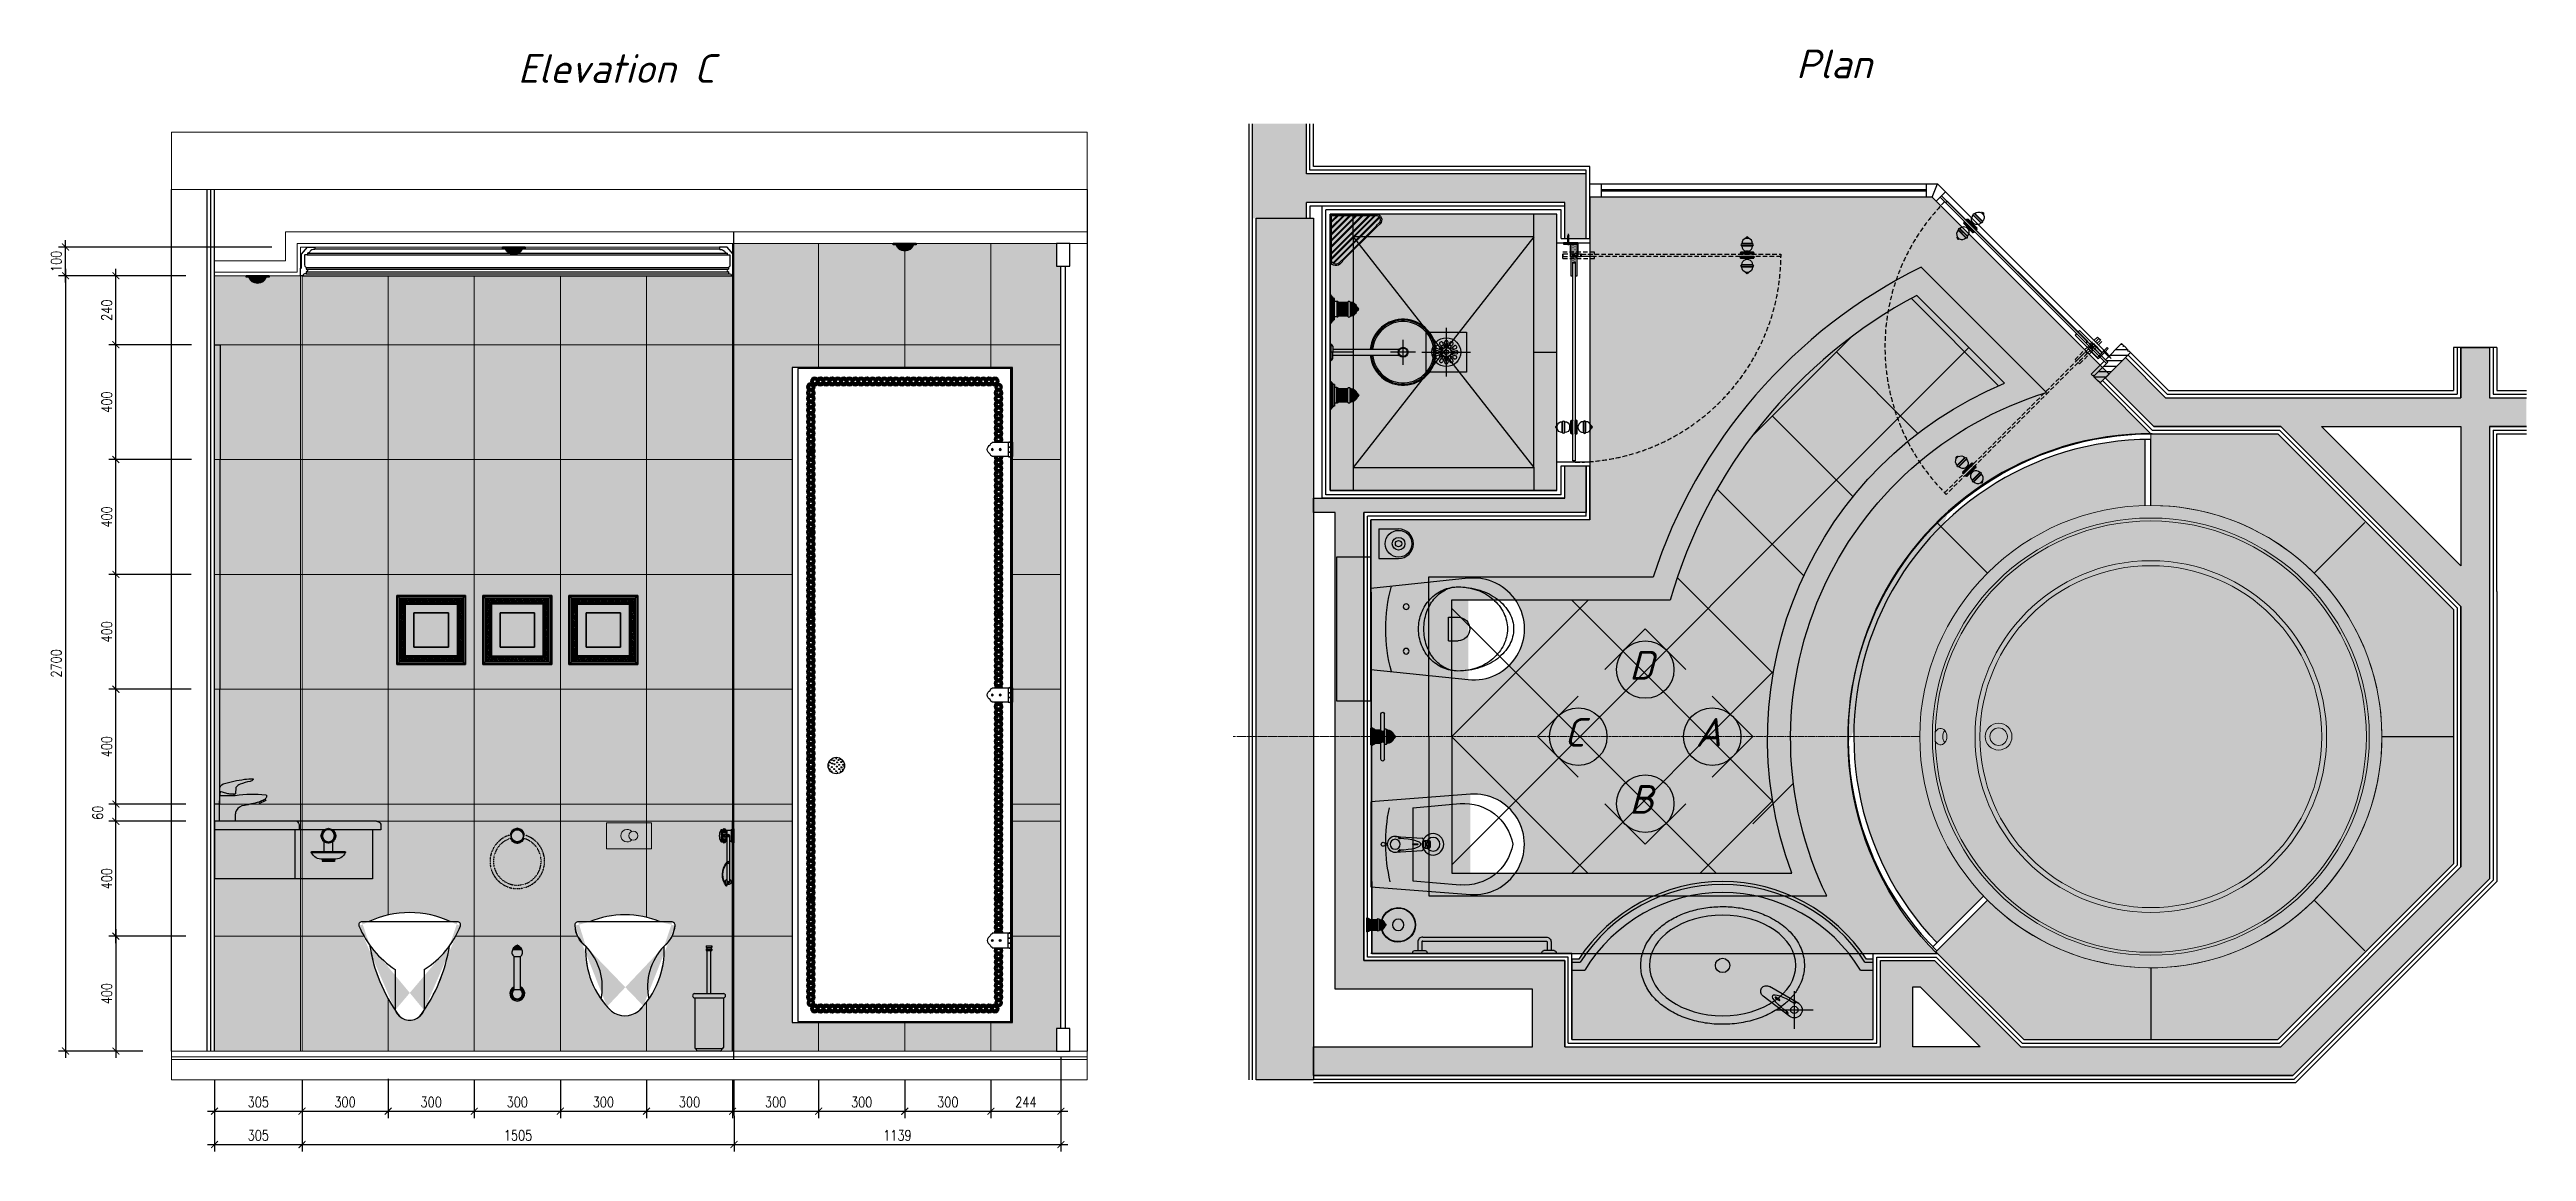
# Model space of a CAD drawing. Header units: millimetres. Extents: x -2167 to 6463, y 877 to 4714.
import ezdxf
from ezdxf.enums import TextEntityAlignment as Align

# ---------------------------------------------------------------- set-up
doc = ezdxf.new("R2010")
doc.units = ezdxf.units.MM
for name, pattern in [('ACAD_ISO03W100', [30, 12, -18]), ('GOST2.303 6', [12, 8, -1.5, 1, -1.5]), ('HIDDEN2', [4.7625, 3.175, -1.5875]), ('Trazos_y_puntos', [0.012, 0.007, -0.001, 0.001, -0.001, 0.001, -0.001])]:
    doc.linetypes.add(name, pattern=pattern)
for name, color, linetype in [('1', 7, 'Continuous'), ('2', 1, 'Continuous'), ('cornise_light', 250, 'Continuous'), ('deco', 4, 'Continuous'), ('Doors', 3, 'Continuous'), ('f hatch', 254, 'Continuous'), ('floor', 172, 'Continuous'), ('furn', 175, 'Continuous'), ('G_board', 3, 'Continuous'), ('hatch', 252, 'Continuous'), ('rt', 4, 'Continuous'), ('sanit acces', 175, 'Continuous'), ('Sanitari', 144, 'Continuous'), ('sanitari 2', 144, 'Continuous'), ('sanityry ware', 7, 'Continuous'), ('stone', 4, 'Continuous'), ('tile', 210, 'Continuous'), ('wall', 5, 'Continuous')]:
    doc.layers.add(name, color=color, linetype=linetype)
doc.layers.add('axis', color=30, linetype='GOST2.303 6', lineweight=18)
doc.layers.add('marble', color=7, linetype='Continuous', true_color=0xfff8db)
doc.styles.add('ISO', font='isocpeui.ttf')
doc.styles.add('ROMANS', font='romans.shx', dxfattribs={"width": 0.8})
doc.dimstyles.new('dwgmodels.com', dxfattribs={"dimscale": 20, "dimtxt": 1.8, "dimasz": 1.2, "dimexe": 1.2, "dimexo": 5, "dimgap": 0.7, "dimtad": 1, "dimdec": 0, "dimzin": 0, "dimdsep": 46, "dimtxsty": 'ROMANS', "dimblk": 'ARCHTICK', "dimcen": 0, "dimdle": 1.2, "dimadec": 3, "dimazin": 0, "dimtfac": 1, "dimtdec": 0, "dimtofl": 0, "dimtmove": 2, "dimatfit": 3, "dimfxl": 1, "dimtolj": 1, "dimtzin": 0, "dimarcsym": 0})

msp = doc.modelspace()

# ---------------------------------------------------------------- texts
at = {"layer": '1', "color": 164, "char_height": 100, "attachment_point": 1, "style": 'ISO'}
for s, insert in [('Elevation C', (-534.9, 4698.2)), ('Plan', (3918.4, 4714.2))]:
    msp.add_mtext(s, dxfattribs=dict(at, insert=insert))

# ---------------------------------------------------------------- blocks, each defined once
blk = doc.blocks.new('WC brush (plan)')
for p, q in [((51.5, 0), (-51.5, 0)), ((51.5, 0), (51.5, -68.5)), ((-51.5, 0), (-51.5, -68.5))]:
    blk.add_line(p, q)
for radius in [46.5, 22, 11]:
    blk.add_circle((0, -68.5), radius)
blk.add_arc((0, -68.5), 51.5, 180, 0)
blk = doc.blocks.new('A18V(top)')
at = {"color": 0}
for p, q in [((29, 0), (-29, 0)), ((-20.5, -34.9), (-79, -34.9)), ((79, -46.9), (-79, -46.9)), ((29, -5), (-29.1, -5)), ((27.1, -8.8), (-27.2, -8.8)), ((25.2, -12.6), (-25.2, -12.6)), ((23.9, -46.9), (-23.9, -46.9)), ((23.9, -54.5), (-23.9, -54.5)), ((23.9, -56), (-23.9, -56)), ((-23.3, -12.6), (-23.3, -34.9)), ((-22.8, -34.9), (-22.8, -12.6)), ((-22.1, -34.9), (-22.1, -12.6)), ((-21.4, -34.9), (-21.4, -12.6)), ((-20.3, -35.1), (-20.3, -12.6)), ((20.1, -35.4), (-20.1, -35.4)), ((-19.9, -35.4), (-19.9, -12.6)), ((19.5, -45.4), (-19.5, -45.4)), ((19, -37.4), (-19, -37.4)), ((18.7, -43.4), (-18.7, -43.4)), ((18.4, -39.4), (-18.4, -39.4)), ((18.3, -41.4), (-18.3, -41.4)), ((-17.9, -35.4), (-17.9, -12.6)), ((-16.5, -35.4), (-16.5, -12.6)), ((-14.2, -35.4), (-14.2, -12.6)), ((-12.1, -35.4), (-12.1, -12.6)), ((-9.5, -35.4), (-9.5, -12.6)), ((-6.9, -35.4), (-6.9, -12.6)), ((-6.2, -80.3), (-6.2, -79.1)), ((6.2, -79.1), (-6.2, -79.1)), ((6.2, -80.3), (-6.2, -80.3)), ((4.4, -82.8), (-4.4, -82.8)), ((-4.3, -35.4), (-4.3, -12.6)), ((-1.4, -35.4), (-1.4, -12.6)), ((1.4, -35.4), (1.4, -12.6)), ((4.2, -35.4), (4.2, -12.6)), ((6.2, -80.3), (6.2, -79.1)), ((6.9, -35.4), (6.9, -12.6)), ((9.5, -35.4), (9.5, -12.6)), ((12.1, -35.4), (12.1, -12.6)), ((14.2, -35.4), (14.2, -12.6)), ((16.5, -35.4), (16.5, -12.6)), ((17.8, -35.4), (17.8, -12.6)), ((19.9, -35.4), (19.9, -12.6)), ((20.3, -35.1), (20.3, -12.6)), ((79, -34.9), (20.5, -34.9)), ((21.4, -34.9), (21.4, -12.6)), ((22.1, -34.9), (22.1, -12.6)), ((22.8, -34.9), (22.8, -12.6)), ((23.3, -12.6), (23.3, -34.9))]:
    blk.add_line(p, q, dxfattribs=at)
for centre, radius, start, end in [((-79, -40.9), 6, 90, 270), ((-27.8, -40.9), 9.45, 320.58267, 39.41733), ((27.8, -40.9), 9.45, 140.58267, 219.41733), ((79, -40.9), 6, 270, 90)]:
    blk.add_arc(centre, radius, start, end, dxfattribs=at)
for centre, major_axis, start_param, end_param in [((-29, -2.5), (0, -2.52), 3.13925, 6.283185), ((29, -2.5), (0, 2.52), 3.141593, 6.285528), ((-27.2, -6.9), (0, -1.89), 3.141593, 6.291892), ((-23.9, -50.7), (0, -3.78), 3.141593, 6.283185), ((-25.2, -10.7), (0, -1.89), 3.141593, 6.283185), ((-23.9, -55.2), (0, 0.757), 0, 3.141593), ((0, -56), (0, -23.9), 4.712389, 6.020307), ((1.8, -55.8), (0, -24.6), -1.561608, -0.32963), ((2.4, -56.1), (0, -24.5), 4.708693, 5.929016), ((5.7, -55.7), (0, -26), -1.55971, -0.457038), ((6.7, -55.4), (0, -26.6), -1.549419, -0.478754), ((8.7, -56.4), (0, 26.5), 1.555924, 2.596718), ((12.5, -55.7), (0, -29), -1.560817, -0.633185), ((16.6, -56.2), (0, 30.7), 1.563322, 2.408587), ((19.6, -57.3), (0, -31.7), 4.670501, 5.467015), ((24.9, -58.3), (0, -34.5), 4.645969, 5.358029), ((32.3, -59.8), (0, 39.4), 1.474476, 2.082047), ((-8.3, -83.7), (0, 4), -1.355058, -0.565083), ((50.6, -60.2), (0, -55.1), 4.636753, 5.062759), ((0, -80.3), (0, 4.67), 2.141876, 4.14131), ((198.8, -59.8), (0, 200.4), 1.551575, 1.666895), ((-198.8, -59.8), (0, -200.4), 1.474698, 1.590018), ((-50.6, -60.2), (0, 55.1), 4.362019, 4.788025), ((-32.3, -59.8), (0, -39.4), 1.059546, 1.667117), ((-24.9, -58.3), (0, 34.5), 4.066749, 4.778809), ((-19.6, -57.3), (0, 31.7), 3.957763, 4.754277), ((-16.6, -56.2), (0, -30.7), 0.733005, 1.57827), ((8.3, -83.7), (0, -4), 3.706675, 4.496651), ((-12.5, -55.7), (0, 29), 3.774777, 4.70241), ((-8.7, -56.4), (0, -26.5), 0.544875, 1.585668), ((-6.7, -55.4), (0, 26.6), 3.620346, 4.691011), ((-5.7, -55.7), (0, 26), 3.59863, 4.701303), ((-2.4, -56.1), (0, 24.5), 3.495762, 4.716085), ((-1.8, -55.8), (0, 24.6), 3.471223, 4.703201), ((0, -56), (0, -23.9), 0.262879, 1.570898), ((23.9, -50.7), (0, -3.78), 0, 3.141593), ((23.9, -55.2), (0, 0.757), 3.141593, 6.283185), ((25.2, -10.7), (0, -1.89), 0, 3.141593), ((27.1, -6.9), (0, -1.89), 0, 3.141593)]:
    blk.add_ellipse(centre, major_axis=major_axis, ratio=0.999207, start_param=start_param, end_param=end_param, dxfattribs=at)
blk = doc.blocks.new('CM1V2CP(top)')
at = {"color": 0}
for p, q in [((19, -36), (-19, -36)), ((19, -37.2), (-19, -37.2)), ((19, -43.2), (-19, -43.2)), ((19, -44.4), (-19, -44.4)), ((-18.5, -10), (-18.5, -36)), ((-18.1, -36), (-18.1, -10)), ((-17.5, -36), (-17.5, -10)), ((-16.9, -36), (-16.9, -10)), ((-16.1, -36), (-16.1, -10)), ((-15.8, -36), (-15.8, -10)), ((-14.2, -36), (-14.2, -10)), ((-13.1, -36), (-13.1, -10)), ((-11.3, -36), (-11.3, -10)), ((-9.6, -36), (-9.6, -10)), ((-7.6, -36), (-7.6, -10)), ((-5.5, -36), (-5.5, -10)), ((-4.9, -63.7), (-4.9, -62.7)), ((4.9, -62.7), (-4.9, -62.7)), ((4.9, -63.7), (-4.9, -63.7)), ((3.5, -65.7), (-3.5, -65.7)), ((-3.4, -36), (-3.4, -10)), ((-1.1, -36), (-1.1, -10)), ((1.1, -36), (1.1, -10)), ((3.4, -36), (3.4, -10)), ((4.9, -63.7), (4.9, -62.7)), ((5.5, -36), (5.5, -10)), ((7.5, -36), (7.5, -10)), ((9.6, -36), (9.6, -10)), ((11.2, -36), (11.2, -10)), ((13.1, -36), (13.1, -10)), ((14.2, -36), (14.2, -10)), ((15.8, -36), (15.8, -10)), ((16.1, -36), (16.1, -10)), ((16.9, -36), (16.9, -10)), ((17.5, -36), (17.5, -10)), ((18.1, -36), (18.1, -10)), ((18.5, -10), (18.5, -36))]:
    blk.add_line(p, q, dxfattribs=at)
for points in [[(23, 0), (-23, 0)], [(23, -4), (-23.1, -4)], [(21.5, -7), (-21.6, -7)], [(20, -10), (-20, -10)]]:
    blk.add_lwpolyline(points, dxfattribs=at)
blk.add_circle((0, -110), 20, dxfattribs=at)
for centre, radius, start, end in [((-23, -2), 2, 89.86579, 270), ((23, -2), 2, 270, 90.13421), ((0, -110), 60, 106.59229, 73.40771), ((0, -110), 58.5, 106.30624, 73.69376), ((-21.6, -5.5), 1.5, 90, 270.49885), ((-19, -40.2), 3, 90, 270), ((-20, -8.5), 1.5, 90, 270), ((-19, -36.6), 0.6, 90, 270), ((-19, -43.8), 0.6, 90, 270), ((0, -44.4), 19, 180, 254.93816), ((1.4, -44.2), 19.5, 180.52644, 251.11358), ((1.9, -44.5), 19.4, 179.78824, 249.7076), ((4.5, -44.2), 20.6, 180.63517, 243.81367), ((5.3, -43.9), 21.1, 181.22484, 242.56944), ((6.9, -44.7), 21, 179.1479, 238.78095), ((9.9, -44.2), 23, 180.57175, 233.7212), ((13.1, -44.6), 24.4, 179.57178, 228.00188), ((15.6, -45.5), 25.2, 177.6, 223.23689), ((19.8, -46.2), 27.4, 176.19444, 216.99247), ((25.6, -47.4), 31.3, 174.48124, 209.29249), ((-6.6, -66.4), 3.17, 12.36089, 57.62315), ((40.2, -47.7), 43.7, 175.66637, 200.0747), ((0, -63.7), 3.7, 212.72044, 327.27956), ((157.8, -47.5), 158.9, 178.89868, 185.50603), ((-157.8, -47.5), 158.9, 354.49397, 1.10132), ((-40.2, -47.7), 43.7, 339.9253, 4.33363), ((-25.6, -47.4), 31.3, 330.70751, 5.51876), ((-19.8, -46.2), 27.4, 323.00753, 3.80556), ((-15.6, -45.5), 25.2, 316.76311, 2.4), ((-13.1, -44.6), 24.4, 311.99812, 0.42822), ((6.6, -66.4), 3.17, 122.37685, 167.63911), ((-9.9, -44.2), 23, 306.2788, 359.42825), ((-6.9, -44.7), 21, 301.21905, 0.8521), ((-5.3, -43.9), 21.1, 297.43056, 358.77516), ((-4.5, -44.2), 20.6, 296.18633, 359.36483), ((-1.9, -44.5), 19.4, 290.2924, 0.21176), ((0, -44.4), 19, 285.06184, 0.00581), ((-1.4, -44.2), 19.5, 288.88642, 359.47356), ((19, -36.6), 0.6, 270, 90), ((19, -40.2), 3, 270, 90), ((19, -43.8), 0.6, 270, 90), ((20, -8.5), 1.5, 270, 90), ((21.5, -5.5), 1.5, 270, 90)]:
    blk.add_arc(centre, radius, start, end, dxfattribs=at)
blk = doc.blocks.new('1610')
at = {"lineweight": 0}
h = blk.add_hatch(color=254, dxfattribs=at)
edge = h.paths.add_edge_path()
edge.add_arc((0, 0), 805, 0, 360)
at = {"color": 0, "lineweight": 0}
for centre, radius in [((0, 0), 805), ((0, 0), 761.2), ((0, 0), 751.2), ((0, 0), 612.5), ((0, 0), 595.3), ((-530.4, 0), 46.6), ((-530.4, 0), 30.5)]:
    blk.add_circle(centre, radius, dxfattribs=at)
for centre, radius, start, end in [((-732.7, 8.7), 19.7, 38.29238, 158.29238), ((-693.1, 0), 32, 139.00102, 220.99898), ((-745.2, 0), 35, 323.21824, 36.78176), ((-732.7, -8.7), 19.7, 201.70762, 321.70762)]:
    blk.add_arc(centre, radius, start, end, dxfattribs=at)
blk = doc.blocks.new('FLOOR DRAIN (top)')
at = {"color": 40}
for p, q in [((-84.8, 0), (84.8, 0)), ((0, -84.8), (0, 84.8))]:
    blk.add_line(p, q, dxfattribs=at)
at = {"color": 0}
for p, q in [((-18.8, 3), (-35.1, 6)), ((-17.8, 6.8), (-33.4, 12.4)), ((-14.8, 12), (-27.4, 22.8)), ((-12, 14.8), (-22.8, 27.4)), ((-6.8, 17.8), (-12.4, 33.4)), ((-3, 18.8), (-6, 35.1)), ((3, 18.8), (6, 35.1)), ((6.8, 17.8), (12.4, 33.4)), ((12, 14.8), (22.8, 27.4)), ((14.8, 12), (27.4, 22.8)), ((17.8, 6.8), (33.4, 12.4)), ((18.8, 3), (35.1, 6)), ((-18.8, -3), (-35.1, -6)), ((-17.8, -6.8), (-33.4, -12.4)), ((-14.8, -12), (-27.4, -22.8)), ((-12, -14.8), (-22.8, -27.4)), ((-6.8, -17.8), (-12.4, -33.4)), ((-3, -18.8), (-6, -35.1)), ((3, -18.8), (6, -35.1)), ((6.8, -17.8), (12.4, -33.4)), ((12, -14.8), (22.8, -27.4)), ((14.8, -12), (27.4, -22.8)), ((17.8, -6.8), (33.4, -12.4)), ((18.8, -3), (35.1, -6))]:
    blk.add_line(p, q, dxfattribs=at)
blk.add_lwpolyline([(-70, 70), (70, 70), (70, -70), (-70, -70), (-70, 70)], dxfattribs=at)
for radius in [50, 16.5, 7.8]:
    blk.add_circle((0, 0), radius, dxfattribs=at)
for centre, radius, start, end in [((-35, 0), 5.99, 91.24861, 268.75139), ((-30.3, 17.5), 5.99, 61.24861, 238.75139), ((0, 0), 27, 170.55893, 189.44107), ((0, 0), 27, 140.55893, 159.44107), ((-17.5, 30.3), 5.99, 31.24861, 208.75139), ((-19.6, 0), 3.1, 284.57107, 75.42893), ((-17, 9.8), 3.1, 254.57107, 45.42893), ((0, 0), 27, 110.55893, 129.44107), ((-9.8, 17), 3.1, 224.57107, 15.42893), ((0, 35), 5.99, 1.24861, 178.75139), ((0, 0), 27, 80.55893, 99.44107), ((0, 19.6), 3.1, 194.57107, 345.42893), ((9.8, 17), 3.1, 164.57107, 315.42893), ((0, 0), 27, 50.55893, 69.44107), ((17.5, 30.3), 5.99, 331.24861, 148.75139), ((17, 9.8), 3.1, 134.57107, 285.42893), ((19.6, 0), 3.1, 104.57107, 255.42893), ((0, 0), 27, 20.55893, 39.44107), ((0, 0), 27, 350.55893, 9.44107), ((30.3, 17.5), 5.99, 301.24861, 118.75139), ((35, 0), 5.99, 271.24861, 88.75139), ((-30.3, -17.5), 5.99, 121.24861, 298.75139), ((0, 0), 27, 200.55893, 219.44107), ((-17.5, -30.3), 5.99, 151.24861, 328.75139), ((-17, -9.8), 3.1, 314.57107, 105.42893), ((0, 0), 27, 230.55893, 249.44107), ((-9.8, -17), 3.1, 344.57107, 135.42893), ((0, -35), 5.99, 181.24861, 358.75139), ((0, 0), 27, 260.55893, 279.44107), ((0, -19.6), 3.1, 14.57107, 165.42893), ((9.8, -17), 3.1, 44.57107, 195.42893), ((0, 0), 27, 290.55893, 309.44107), ((17.5, -30.3), 5.99, 211.24861, 28.75139), ((17, -9.8), 3.1, 74.57107, 225.42893), ((0, 0), 27, 320.55893, 339.44107), ((30.3, -17.5), 5.99, 241.24861, 58.75139)]:
    blk.add_arc(centre, radius, start, end, dxfattribs=at)
blk = doc.blocks.new('corner soap basket(top)')
at = {"color": 0}
for p, q in [((158.6, -5), (5, -158.6)), ((154.3, -5), (5, -154.3)), ((134.8, -5), (5, -134.8)), ((139.1, -5), (5, -139.1)), ((134.8, -5), (5, -134.8)), ((115.3, -5), (5, -115.3)), ((111.1, -5), (5, -111.1)), ((93.7, -5), (5, -93.7)), ((89.4, -5), (5, -89.4)), ((72, -5), (5, -72)), ((67.8, -5), (5, -67.8)), ((50.4, -5), (5, -50.4)), ((46.2, -5), (5, -46.2)), ((28.8, -5), (5, -28.8)), ((24.5, -5), (5, -24.5)), ((171.1, -9.9), (9.9, -171.1)), ((172.9, -12.3), (12.3, -172.9)), ((41.2, -161.4), (161.4, -41.2)), ((43.3, -163.5), (163.5, -43.3)), ((160.7, -40.5), (164.2, -44)), ((40.5, -160.7), (44, -164.2))]:
    blk.add_line(p, q, dxfattribs=at)
for points in [[(0, 0), (160, 0, -0.668179), (174.1, -34.1), (164.2, -44)], [(44, -164.2), (34.1, -174.1, -0.668179), (0, -160), (0, 0)], [(40.5, -160.7), (30.6, -170.6, -0.668179), (5, -160), (5, -5), (160, -5, -0.668179), (170.6, -30.6), (160.7, -40.5)]]:
    blk.add_lwpolyline(points, format="xyb", dxfattribs=at)
blk = doc.blocks.new('PP3UU (top)')
at = {"color": 0}
for p, q in [((0, 29.5), (0, -29.5)), ((0, 29.5), (2.7, 29.5)), ((4, -27.3), (4, 27.3)), ((10.1, 21.5), (10.1, 0)), ((10.1, 10.5), (241, 10.5)), ((10.1, -21.5), (10.1, 0)), ((0, -29.5), (2.7, -29.5)), ((10.1, -10.5), (241, -10.5))]:
    blk.add_line(p, q, dxfattribs=at)
at = {"color": 40}
for p, q in [((254.5, -43.5), (254.5, 43.5)), ((298, 0), (211, 0))]:
    blk.add_line(p, q, dxfattribs=at)
at = {"color": 0}
for radius in [17.1, 14.5]:
    blk.add_circle((254.5, 0), radius, dxfattribs=at)
for centre, radius, start, end in [((254.5, 0), 115, 185.23834, 174.76166), ((254.5, 0), 111.4, 185.41049, 174.58951), ((254.5, 0), 106.7, 185.6496, 174.3504), ((1.6, 27.4), 2.41, 358.02823, 62.08212), ((-2, 15), 13.8, 28.34358, 64.21035), ((1.6, -27.4), 2.41, 297.91788, 1.97177), ((-2, -15), 13.8, 295.78965, 331.65642)]:
    blk.add_arc(centre, radius, start, end, dxfattribs=at)
blk = doc.blocks.new('shower knob(side view)')
at = {"color": 0}
for p, q in [((-6.2, 95.3), (6.2, 95.3)), ((-6.2, 95.3), (-6.2, 94.1)), ((-6.2, 94.1), (6.2, 94.1)), ((-4.4, 97.8), (4.4, 97.8)), ((6.2, 95.3), (6.2, 94.1)), ((-50, 0), (50, 0)), ((-45, 5), (45, 5)), ((-41, 9), (41, 9)), ((-39, 11), (39, 11)), ((37.5, 15), (-37.5, 15)), ((-37.5, 15), (-37.5, 11)), ((-27.1, 23.8), (27.1, 23.8)), ((-27.1, 23.8), (-27.1, 15)), ((-25.2, 27.6), (25.2, 27.6)), ((-23.9, 71), (23.9, 71)), ((-23.9, 69.5), (23.9, 69.5)), ((-23.9, 61.9), (23.9, 61.9)), ((-23.9, 60.4), (23.9, 60.4)), ((-23.3, 27.6), (-23.3, 60.4)), ((-22.8, 60.4), (-22.8, 27.6)), ((-22.1, 60.4), (-22.1, 27.6)), ((-21.4, 60.4), (-21.4, 27.6)), ((-20.3, 60.4), (-20.3, 27.6)), ((-19.9, 60.4), (-19.9, 27.6)), ((-17.8, 60.4), (-17.8, 27.6)), ((-16.5, 60.4), (-16.5, 27.6)), ((-14.2, 60.4), (-14.2, 27.6)), ((-12.1, 60.4), (-12.1, 27.6)), ((-9.5, 60.4), (-9.5, 27.6)), ((-6.9, 60.4), (-6.9, 27.6)), ((-4.2, 60.4), (-4.2, 27.6)), ((-1.4, 60.4), (-1.4, 27.6)), ((1.4, 60.4), (1.4, 27.6)), ((4.3, 60.4), (4.3, 27.6)), ((6.9, 60.4), (6.9, 27.6)), ((9.5, 60.4), (9.5, 27.6)), ((12.1, 60.4), (12.1, 27.6)), ((14.2, 60.4), (14.2, 27.6)), ((16.5, 60.4), (16.5, 27.6)), ((17.9, 60.4), (17.9, 27.6)), ((19.9, 60.4), (19.9, 27.6)), ((20.3, 60.4), (20.3, 27.6)), ((21.4, 60.4), (21.4, 27.6)), ((22.1, 60.4), (22.1, 27.6)), ((22.8, 60.4), (22.8, 27.6)), ((23.3, 27.6), (23.3, 60.4)), ((27.1, 23.8), (27.1, 15)), ((37.5, 15), (37.5, 11))]:
    blk.add_line(p, q, dxfattribs=at)
blk.add_lwpolyline([(23, 15), (-23, 15)], dxfattribs=at)
for centre, radius, start, end in [((-45, 0), 5, 90, 180), ((-41, 5), 4, 90, 180), ((-39, 9), 2, 90, 180), ((39, 9), 2, 360, 90), ((41, 5), 4, 360, 90), ((45, 0), 5, 360, 90)]:
    blk.add_arc(centre, radius, start, end, dxfattribs=at)
for centre, major_axis, start_param, end_param in [((0, 71), (0, 23.9), 0.262879, 1.570898), ((1.8, 70.8), (0, 24.6), 0.32963, 1.561608), ((2.4, 71.1), (0, 24.5), 0.354169, 1.574492), ((5.7, 70.7), (0, 26), 0.457038, 1.55971), ((6.7, 70.4), (0, 26.6), 0.478754, 1.549419), ((8.7, 71.4), (0, 26.5), 0.544875, 1.585668), ((12.5, 70.7), (0, 29), 0.633185, 1.560817), ((16.6, 71.2), (0, 30.7), 0.733005, 1.57827), ((19.6, 72.3), (0, 31.7), 0.81617, 1.612684), ((24.9, 73.3), (0, 34.5), 0.925156, 1.637216), ((32.3, 74.8), (0, 39.4), 1.059546, 1.667117), ((-8.3, 98.7), (0, 4), 3.706675, 4.496651), ((50.6, 75.2), (0, 55.1), 1.220427, 1.646432), ((0, 95.3), (0, 4.67), -0.999717, 0.999717), ((198.8, 74.8), (0, 200.4), 1.474698, 1.590018), ((-198.8, 74.8), (0, 200.4), 4.693167, 4.808487), ((-50.6, 75.2), (0, 55.1), 4.636753, 5.062759), ((-32.3, 74.8), (0, 39.4), 4.616069, 5.223639), ((-24.9, 73.3), (0, 34.5), 4.645969, 5.358029), ((-19.6, 72.3), (0, 31.7), 4.670501, 5.467015), ((-16.6, 71.2), (0, 30.7), 4.704915, 5.55018), ((8.3, 98.7), (0, 4), 1.786535, 2.57651), ((-12.5, 70.7), (0, 29), -1.560817, -0.633185), ((-8.7, 71.4), (0, 26.5), 4.697517, 5.73831), ((-6.7, 70.4), (0, 26.6), -1.549419, -0.478754), ((-5.7, 70.7), (0, 26), -1.55971, -0.457038), ((-2.4, 71.1), (0, 24.5), 4.708693, 5.929016), ((-1.8, 70.8), (0, 24.6), -1.561608, -0.32963), ((0, 71), (0, 23.9), 4.712389, 6.020307), ((-23.9, 65.7), (0, 3.78), 0, 3.141593), ((-25.2, 25.7), (0, 1.89), 0, 3.141593), ((-23.9, 70.2), (0, 0.757), 0, 3.141593), ((-23.9, 61.2), (0, 0.757), 0, 3.141593), ((23.9, 70.2), (0, 0.757), 3.141593, 6.283185), ((23.9, 65.7), (0, 3.78), 3.141593, 6.283185), ((23.9, 61.2), (0, 0.757), 3.141593, 6.283185), ((25.2, 25.7), (0, 1.89), 3.141593, 6.283185)]:
    blk.add_ellipse(centre, major_axis=major_axis, ratio=0.999207, start_param=start_param, end_param=end_param, dxfattribs=at)
blk = doc.blocks.new('mixer4ws(plan)')
for p, q in [((0, 27.5), (116.9, 20)), ((0, -27.5), (116.9, -20))]:
    blk.add_line(p, q)
for centre, radius, start, end in [((0, 0), 27.5, 45.2651, 314.7349), ((0, 0), 24.5, 55.03405, 65.91049), ((15.2, 21.7), 2, 235.03405, 267.8471), ((116.9, 0), 20, 270, 90), ((0, 0), 24.5, 294.08951, 304.96595), ((15.2, -21.7), 2, 92.1529, 124.96595)]:
    blk.add_arc(centre, radius, start, end)
blk.add_ellipse((0, 0), major_axis=(90.3, 0), ratio=0.221476, start_param=4.880525, end_param=7.685846)
blk.add_ellipse((70.3, 0), major_axis=(-10, 0), ratio=0.2)
blk = doc.blocks.new('vanity unit1050')
h = blk.add_hatch(color=254)
edge = h.paths.add_edge_path()
edge.add_line((0, -525), (0, 525))
edge.add_line((0, 525), (-280, 525))
edge.add_line((-280, 525), (-280, 501.1))
edge.add_arc((50, 0), 600, 123.36701, 236.63299)
edge.add_line((-280, -501.1), (-280, -525))
edge.add_line((-280, -525), (0, -525))
for p, q in [((-270, 495.7), (-270, 525)), ((-270, -525), (-270, -495.7))]:
    blk.add_line(p, q)
at = {"color": 30}
for p, q in [((-242, 480.2), (-242, 525)), ((-242, 480.2), (-242, 525)), ((-242, -525), (-242, -480.2)), ((-242, -525), (-242, -480.2))]:
    blk.add_line(p, q, dxfattribs=at)
at = {"color": 6, "ltscale": 7}
for p, q in [((-103.1, 184.7), (-103.1, 315.3)), ((-168.5, 250), (-37.8, 250))]:
    blk.add_line(p, q, dxfattribs=at)
blk.add_lwpolyline([(0, -525), (0, 525), (-280, 525), (-280, 501.1, 0.538816), (-280, -501.1), (-280, -525), (0, -525)], format="xyb")
at = {"ltscale": 7}
blk.add_circle((-103.1, 250), 12.7, dxfattribs=at)
blk.add_circle((-258.1, 0), 25)
blk.add_arc((50, 0), 590, 122.84532, 237.15468)
at = {"color": 30}
blk.add_arc((50, 0), 562, 121.30361, 238.69639, dxfattribs=at)
blk.add_ellipse((-258.1, 0), major_axis=(0, -255), ratio=0.686274, start_param=3.141593, end_param=9.424778)
blk.add_open_spline([(-258.1, 285), (-264.7, 285), (-271.3, 284.6), (-286.7, 282.5), (-295.5, 280.6), (-312.7, 275.2), (-321.1, 271.7), (-337.4, 263.4), (-345.3, 258.6), (-360.5, 247.7), (-367.8, 241.6), (-381.7, 228.3), (-388.3, 221.2), (-407.5, 197.5), (-418.8, 179.5), (-435.9, 143.9), (-442.4, 127), (-452.8, 91.8), (-456.7, 73.5), (-461.9, 36.2), (-463.2, 17.2), (-463, -20.8), (-461.6, -39.8), (-456.1, -77), (-452, -95.2), (-441.2, -130.3), (-434.6, -147.1), (-418.9, -178.6), (-409.9, -193.4), (-389.6, -220.2), (-378.4, -232.3), (-357.9, -249.9), (-349, -256.2), (-330.6, -267.2), (-321, -271.8), (-301.3, -279.1), (-291.1, -281.7), (-272.3, -284.6), (-263.6, -285.2), (-246.2, -284.8), (-237.5, -283.8), (-220.4, -280.5), (-211.9, -278), (-195.4, -271.8), (-187.4, -268), (-171.8, -259.1), (-164.3, -254.1), (-149.8, -242.8), (-142.9, -236.6), (-123.7, -217), (-112.4, -202.3), (-92.5, -170), (-83.9, -152.4), (-69.8, -115.2), (-64.3, -95.6), (-56.4, -55.1), (-54, -34.3), (-52.6, 7.5), (-53.6, 28.5), (-58.7, 69.8), (-62.9, 90), (-74.4, 128.9), (-81.7, 147.5), (-99.2, 182.1), (-109.4, 198.1), (-129.4, 223.1), (-138.7, 232.8), (-158.5, 250.1), (-169, 257.6), (-188.5, 268.6), (-197.2, 272.6), (-215.1, 279.1), (-224.3, 281.4), (-241.7, 284.3), (-249.9, 285), (-258.1, 285)], degree=3, knots=[0, 0, 0, 0, 0.090265, 0.090265, 0.212741, 0.212741, 0.335218, 0.335218, 0.457694, 0.457694, 0.58017, 0.58017, 0.702646, 0.702646, 0.957357, 0.957357, 1.164021, 1.164021, 1.370685, 1.370685, 1.577349, 1.577349, 1.784013, 1.784013, 1.990677, 1.990677, 2.197341, 2.197341, 2.404005, 2.404005, 2.610669, 2.610669, 2.752866, 2.752866, 2.895063, 2.895063, 3.03726, 3.03726, 3.15647, 3.15647, 3.27568, 3.27568, 3.39489, 3.39489, 3.514101, 3.514101, 3.633311, 3.633311, 3.752521, 3.752521, 3.980335, 3.980335, 4.208149, 4.208149, 4.435963, 4.435963, 4.663777, 4.663777, 4.891592, 4.891592, 5.119406, 5.119406, 5.34722, 5.34722, 5.575034, 5.575034, 5.744169, 5.744169, 5.913304, 5.913304, 6.041828, 6.041828, 6.170353, 6.170353, 6.283185, 6.283185, 6.283185, 6.283185], dxfattribs=at)
at = {"extrusion": (0, 0, -1), "zscale": -1, "rotation": 303.6017384872103}
blk.add_blockref('mixer4ws(plan)', (103.1, 250), dxfattribs=at)
blk = doc.blocks.new('Towel-rail(plan)')
at = {"layer": 'sanit acces'}
for p, q in [((-25, 0), (25, 0)), ((-25, 0), (-25, -3)), ((25, 0), (25, -3)), ((475, 0), (425, 0)), ((425, 0), (425, -3)), ((475, 0), (475, -3)), ((-18, -10), (18, -10)), ((468, -10), (432, -10))]:
    blk.add_line(p, q, dxfattribs=at)
for points in [[(10, -57), (10, -57, -0.414214), (-7, -40), (-7, -10)], [(10, -43), (10, -43, -0.414214), (7, -40), (7, -10)], [(10, -43), (440, -43, 0.414214), (443, -40), (443, -10)], [(10, -57), (440, -57, 0.414214), (457, -40), (457, -10)]]:
    blk.add_lwpolyline(points, format="xyb", dxfattribs=at)
for centre, start, end in [((-18, -3), 180, 270), ((18, -3), 270, 0), ((432, -3), 180, 270), ((468, -3), 270, 0)]:
    blk.add_arc(centre, 7, start, end, dxfattribs=at)
blk = doc.blocks.new('detail1')
at = {"color": 40}
for p, q in [((-51, 13), (-37, 13)), ((-44, 20), (-44, 6)), ((31.2, 33), (-8.6, 33))]:
    blk.add_line(p, q, dxfattribs=at)
at = {"linetype": 'ACAD_ISO03W100', "ltscale": 0.1}
blk.add_line((-50, 2), (-50, 24), dxfattribs=at)
for p, q in [((-5, 26), (-44, 26)), ((0, 0), (-44, 0)), ((-2.5, 35), (-5, 37.5)), ((-2.5, 31), (-5, 28.5)), ((-2.5, 35), (23.5, 35)), ((-2.5, 31), (23.5, 31)), ((27, 33), (23.5, 35)), ((27, 33), (23.5, 31))]:
    blk.add_line(p, q)
for points in [[(-5, 24), (-115, 24), (-115, 17), (-70, 17), (-70, 9), (-115, 9), (-115, 2), (-5, 2)], [(0, 35), (0, 50), (-5, 50), (-5, 0), (0, 0), (0, 31)]]:
    blk.add_lwpolyline(points)
blk.add_lwpolyline([(-70, 9), (-5, 9), (-5, 17), (-70, 17)], dxfattribs=at)
blk.add_circle((-44, 13), 4, dxfattribs=at)
for centre, start, end in [((-44.7, 18.2), 84.5932, 132.2767), ((-44.7, 7.8), 227.7233, 275.4068)]:
    blk.add_arc(centre, 7.82, start, end)
blk = doc.blocks.new('inside towel rail 209')
at = {"color": 0}
for p, q in [((-58.3, 3.5), (-58.3, -3.5)), ((-56.3, 4.9), (-56.3, -4.9)), ((-56.3, 4.9), (-55.3, 4.9)), ((-55.3, 4.9), (-55.3, -4.9)), ((-37, 19), (-37, -19)), ((-35.8, 19), (-35.8, -19)), ((-29.8, 19), (-29.8, -19)), ((-28.6, 19), (-28.6, -19)), ((-10.3, 4.9), (-10.3, -4.9)), ((-10.3, 4.9), (-7, 4.9)), ((-56.3, -4.9), (-55.3, -4.9)), ((-10.3, -4.9), (-7, -4.9))]:
    blk.add_line(p, q, dxfattribs=at)
for points in [[(-7, 21.5), (-7, -21.6)], [(-4, 23), (-4, -23.1)], [(0, 23), (0, -23)]]:
    blk.add_lwpolyline(points, dxfattribs=at)
for centre, radius, start, end in [((-56.3, 0), 3.7, 122.72044, 237.27956), ((-59, 6.6), 3.17, 282.36089, 327.62315), ((-37, 0), 19, 89.99419, 164.93816), ((-36.4, 19), 0.6, 360, 180), ((-32.8, 19), 3, 0, 180), ((-29.2, 19), 0.6, 0, 180), ((-28.6, 0), 19, 15.06184, 90.00581), ((-5.5, 21.5), 1.5, 0, 180), ((-2, 23), 2, 359.86579, 180), ((-59, -6.6), 3.17, 32.37685, 77.63911), ((-37, 0), 19, 195.06184, 270), ((-36.4, -19), 0.6, 180, 0), ((-32.8, -19), 3, 180, 0), ((-29.2, -19), 0.6, 180, 0), ((-28.6, 0), 19, 270, 344.93816), ((-5.5, -21.6), 1.5, 179.50115, 0), ((-2, -23), 2, 180, 0.13421)]:
    blk.add_arc(centre, radius, start, end, dxfattribs=at)
blk = doc.blocks.new('glass door 760')
at = {"color": 30, "linetype": 'HIDDEN2', "ltscale": 5}
blk.add_line((-55, 36.5), (-33, 36.5), dxfattribs=at)
at = {"color": 40}
for p, q in [((-44, -9.5), (-44, 4.5)), ((-51, -2.5), (-37, -2.5))]:
    blk.add_line(p, q, dxfattribs=at)
at = {"linetype": 'ACAD_ISO03W100', "ltscale": 0.1}
blk.add_line((-33, -8.5), (-55, -8.5), dxfattribs=at)
blk.add_lwpolyline([(-760, 1.5), (-68, 1.5), (-68, -6.5), (-760, -6.5)], close=True)
at = {"color": 30, "linetype": 'HIDDEN2', "ltscale": 5}
for points in [[(-55, 36.5), (-55, -73.5), (-48, -73.5), (-48, -28.5), (-40, -28.5), (-40, -73.5), (-33, -73.5), (-33, 36.5)], [(-40, -28.5), (-40, 36.5), (-48, 36.5), (-48, -28.5)]]:
    blk.add_lwpolyline(points, dxfattribs=at)
blk.add_lwpolyline([(-48, -723.5), (-48, -26.5), (-40, -26.5), (-40, -723.5)], close=True, dxfattribs=at)
at = {"linetype": 'ACAD_ISO03W100', "ltscale": 0.1}
blk.add_circle((-44, -2.5), 4, dxfattribs=at)
at = {"color": 30, "linetype": 'HIDDEN2', "ltscale": 5}
blk.add_arc((-44, -2.5), 720.6, 180.32008, 269.68198, dxfattribs=at)
at = {"extrusion": (0, 0, -1), "zscale": -1, "rotation": 270}
blk.add_blockref('inside towel rail 209', (642.2, 1.5), dxfattribs=at)
blk.add_blockref('detail1', (0, -15.5))
at = {"rotation": 90}
blk.add_blockref('inside towel rail 209', (-642.2, -6.5), dxfattribs=at)
at = {"xscale": -1, "rotation": 180}
blk.add_blockref('inside towel rail 209', (-48, -605.7), dxfattribs=at)
at = {"extrusion": (0, 0, -1), "xscale": -1, "zscale": -1, "rotation": 180}
blk.add_blockref('inside towel rail 209', (40, -605.7), dxfattribs=at)
blk = doc.blocks.new('mixer4bidet(plan)')
for p, q in [((-27.5, 2.5), (-35.3, 2.5)), ((0, 27.5), (94.5, 21.4)), ((97.3, 18.4), (97.3, -18.4)), ((97.3, 11), (103.6, 11)), ((103.6, 13), (112.5, 13)), ((113.4, 12), (121.4, 12)), ((-27.5, -2.5), (-35.3, -2.5)), ((0, -27.5), (94.5, -21.4)), ((97.3, -11), (103.6, -11)), ((103.6, -13), (112.5, -13)), ((113.4, -12), (121.4, -12))]:
    blk.add_line(p, q)
blk.add_circle((-41.7, 0), 6.91)
for centre, radius, start, end in [((0, 0), 27.5, 45.2651, 314.7349), ((0, 0), 24.5, 55.03405, 65.91049), ((15.2, 21.7), 2, 235.03405, 267.8471), ((94.3, 18.4), 3, 0, 86.32883), ((0, 0), 24.5, 294.08951, 304.96595), ((15.2, -21.7), 2, 92.1529, 124.96595), ((94.3, -18.4), 3, 273.67117, 0)]:
    blk.add_arc(centre, radius, start, end)
for centre, major_axis, ratio, start_param, end_param in [((0, 0), (90.3, 0), 0.221476, 4.880525, 7.685846), ((103.6, 0), (0, 13), 0.174484, 2.579523, 6.845255), ((103.6, 0), (0, -11), 0.174139, 0, 3.141593), ((112.5, 0), (0, 13), 0.174484, 3.141593, 6.283185), ((121.4, 0), (0, 12), 0.174139, 3.141593, 6.283185)]:
    blk.add_ellipse(centre, major_axis=major_axis, ratio=ratio, start_param=start_param, end_param=end_param)
blk.add_ellipse((70.3, 0), major_axis=(-10, 0), ratio=0.2)
blk = doc.blocks.new('bide')
h = blk.add_hatch(color=254)
edge = h.paths.add_edge_path()
edge.add_line((-148.2, 0), (148.2, 0))
edge.add_line((148.2, 0), (174.5, -346.3))
edge.add_arc((0, -359.6), 175, -184.33772, 4.33772, ccw=False)
edge.add_line((-174.5, -346.3), (-148.2, 0))
for p, q in [((-127, -145.4), (-141.7, -311)), ((-127, -145.4), (127, -145.4)), ((127, -145.4), (141.7, -311))]:
    blk.add_line(p, q)
at = {"color": 0}
blk.add_lwpolyline([(-148.2, 0), (148.2, 0), (174.5, -346.3, -1.078725), (-174.5, -346.3), (-148.2, 0)], format="xyb", dxfattribs=at)
blk.add_lwpolyline([(-126.7, -62.8, -0.110662), (130.6, -66)], format="xyb")
for centre, radius in [((0, -84.2), 17.5), ((0, -216.3), 37.4), ((0, -216.3), 23.9)]:
    blk.add_circle(centre, radius)
for centre, start, end in [((30.1, -324.4), 175.54788, 259.95457), ((-30.1, -324.4), 280.04543, 4.45212)]:
    blk.add_arc(centre, 172.3, start, end)
at = {"xscale": -1, "rotation": 90}
blk.add_blockref('mixer4bidet(plan)', (0, -84.2), dxfattribs=at)
blk = doc.blocks.new('v1')
h = blk.add_hatch(color=254)
edge = h.paths.add_edge_path()
edge.add_line((-141.2, 0), (141.2, 0))
edge.add_line((141.2, 0), (176.5, -339.1))
edge.add_arc((0, -357.5), 177.5, -185.94541, 5.94541, ccw=False)
edge.add_line((-176.5, -339.1), (-141.2, 0))
at = {"color": 0}
for p, q in [((41.2, -270), (-41.2, -270)), ((-41.2, -270), (-41.2, -303.2)), ((41.2, -270), (41.2, -303.2))]:
    blk.add_line(p, q, dxfattribs=at)
blk.add_lwpolyline([(-141.2, 0), (141.2, 0), (176.5, -339.1, -1.109549), (-176.5, -339.1), (-141.2, 0)], format="xyb", dxfattribs=at)
for centre in [(-77.5, -122.6), (77.5, -122.6)]:
    blk.add_circle(centre, 9.95, dxfattribs=at)
for centre, radius, start, end in [((0, -614.9), 563.7, 74.71238, 105.28762), ((0, -321.5), 155.9, 90, 111.24479), ((0, -321.5), 155.9, 90, 111.24479), ((0, -321.5), 155.9, 68.75521, 90), ((0, -321.5), 155.9, 68.75521, 90), ((-17.2, -303.1), 129.3, 156.18728, 180), ((-17.2, -303.1), 129.3, 156.18728, 180), ((-25.7, -315.4), 123.7, 128.99424, 152.90498), ((-8.9, -306.8), 138.4, 133.18541, 156.18728), ((-8.9, -306.8), 138.4, 133.18541, 156.18728), ((-3.5, -312.6), 146.3, 111.24479, 133.18541), ((-3.5, -312.6), 146.3, 111.24479, 133.18541), ((-10.2, -334.7), 148.5, 108.53912, 128.99424), ((0, -365), 180.5, 90, 108.53912), ((0, -365), 180.5, 71.46088, 90), ((3.5, -312.6), 146.3, 46.81459, 68.75521), ((3.5, -312.6), 146.3, 46.81459, 68.75521), ((10.2, -334.7), 148.5, 51.00576, 71.46088), ((8.9, -306.8), 138.4, 23.81272, 46.81459), ((8.9, -306.8), 138.4, 23.81272, 46.81459), ((25.7, -315.4), 123.7, 27.09502, 51.00576), ((17.2, -303.1), 129.3, 0, 23.81272), ((17.2, -303.1), 129.3, 0, 23.81272), ((-49.8, -303.1), 96.8, 152.90498, 180), ((109.3, -303.1), 255.8, 180, 197.37852), ((55.2, -303.1), 201.8, 180, 199.42034), ((55.2, -303.1), 201.8, 180, 199.42034), ((0, -303.2), 41.2, 180, 0), ((-109.3, -303.1), 255.8, 342.62148, 0), ((-55.2, -303.1), 201.8, 340.57966, 0), ((-55.2, -303.1), 201.8, 340.57966, 0), ((49.8, -303.1), 96.8, 0, 27.09502), ((28.2, -312.7), 173.1, 199.42034, 220.40251), ((28.2, -312.7), 173.1, 199.42034, 220.40251), ((55.7, -319.9), 199.6, 197.37852, 217.07377), ((11, -327.3), 150.5, 220.40251, 244.04985), ((11, -327.3), 150.5, 220.40251, 244.04985), ((-11, -327.3), 150.5, 295.95015, 319.59749), ((-11, -327.3), 150.5, 295.95015, 319.59749), ((-28.2, -312.7), 173.1, 319.59749, 340.57966), ((-28.2, -312.7), 173.1, 319.59749, 340.57966), ((-55.7, -319.9), 199.6, 322.92623, 342.62148), ((21.6, -345.6), 157, 217.07377, 241.26801), ((0, -349.9), 125.4, 244.04985, 270), ((0, -349.9), 125.4, 244.04985, 270), ((0, -385.1), 112, 241.26801, 270), ((0, -349.9), 125.4, 270, 295.95015), ((0, -349.9), 125.4, 270, 295.95015), ((0, -385.1), 112, 270, 298.73199), ((-21.6, -345.6), 157, 298.73199, 322.92623)]:
    blk.add_arc(centre, radius, start, end, dxfattribs=at)
blk = doc.blocks.new('BIDET_anfsas')
at = {"layer": 'sanityry ware'}
for p, q in [((-144, 0), (-166.8, 0)), ((166.8, 0), (-144, 0)), ((-50.6, -165.9), (-50.6, -307.8)), ((50.6, -165.9), (50.6, -307.8))]:
    blk.add_line(p, q, dxfattribs=at)
for centre, radius, start, end in [((0, -307.2), 339.3, 64.88724, 115.11276), ((-166.8, -10.7), 10.7, 90, 200.13061), ((143.2, 123.8), 348.6, 203.34557, 236.22034), ((408.4, 2.3), 553.9, 188.47214, 216.15483), ((-408.4, 2.3), 553.9, 323.84517, 351.03349), ((-113.4, 99), 311.6, 301.76352, 338.67056), ((166.8, -10.7), 10.7, 339.86939, 90), ((0, -292), 50.6, 219.81963, 320.18037)]:
    blk.add_arc(centre, radius, start, end, dxfattribs=at)
blk = doc.blocks.new('WC_anfas')
at = {"layer": 'sanityry ware'}
blk.add_line((162.5, 0), (-162.5, 0), dxfattribs=at)
for centre, radius, start, end in [((0, -292.3), 317.2, 67.14589, 112.85411), ((-162.5, -12.2), 12.2, 90, 185.03269), ((-71.2, -4.1), 103.9, 185.03269, 231.19981), ((153.6, -100.6), 290.4, 176.9307, 226.30901), ((-281, -226.5), 202.3, 347.95472, 44.34065), ((-153.6, -100.6), 290.4, 313.69099, 3.0693), ((281, -226.5), 202.3, 135.65935, 192.04528), ((71.2, -4.1), 103.9, 308.80019, 354.96731), ((162.5, -12.2), 12.2, 354.96731, 90), ((0, -252), 75.1, 231.33841, 308.66159)]:
    blk.add_arc(centre, radius, start, end, dxfattribs=at)
blk = doc.blocks.new('DPE1UU( front)')
at = {"color": 0}
for p, q in [((14.2, 11), (14.2, -11)), ((14.2, 11), (129.2, 11)), ((129.2, 11), (129.2, -11)), ((154.2, 15), (154.2, -15)), ((156.2, 15), (156.2, -15)), ((158.2, 14), (158.2, -14)), ((160.2, 13), (160.2, -13)), ((160.2, 10), (163.2, 9.2)), ((163.2, 9.2), (160.2, 8)), ((160.2, 8), (163.2, 5.4)), ((163.2, 5.4), (160.2, 4.2)), ((160.2, 4.2), (163.2, 2.1)), ((163.2, 2.1), (160.2, 0)), ((163.2, -2.1), (160.2, 0)), ((163.2, 9.2), (163.2, 0)), ((163.2, 9.2), (166.2, 5.8)), ((166.2, 5.8), (163.2, 5.4)), ((163.2, 5.4), (166.2, 3.2)), ((166.2, 3.2), (163.2, 2.1)), ((163.2, 2.1), (166.2, 0)), ((163.2, -9.2), (163.2, 0)), ((163.2, -2.1), (166.2, 0)), ((166.2, 5.8), (166.2, 0)), ((166.2, 5.8), (169.2, 0)), ((166.2, 3.2), (169.2, 0)), ((166.2, -5.8), (166.2, 0)), ((166.2, -5.8), (169.2, 0)), ((166.2, -3.2), (169.2, 0)), ((166.2, 0), (169.2, 0)), ((14.2, -11), (129.2, -11)), ((160.2, -4.2), (163.2, -2.1)), ((163.2, -5.4), (160.2, -4.2)), ((160.2, -8), (163.2, -5.4)), ((163.2, -9.2), (160.2, -8)), ((160.2, -10), (163.2, -9.2)), ((166.2, -3.2), (163.2, -2.1)), ((163.2, -5.4), (166.2, -3.2)), ((166.2, -5.8), (163.2, -5.4)), ((163.2, -9.2), (166.2, -5.8))]:
    blk.add_line(p, q, dxfattribs=at)
for centre, radius, start, end in [((0, 0), 26, 25.029, 334.971), ((0, 0), 22, 30, 330), ((0, 0), 18, 37.66989, 322.33011), ((143.7, 1.3), 17.4, 52.48133, 145.93699), ((155.2, 15), 1, 0, 180), ((157.2, 14), 1, 0, 180), ((159.2, 13), 1, 0, 180), ((143.7, -1.3), 17.4, 214.06301, 307.51867), ((155.2, -15), 1, 180, 0), ((157.2, -14), 1, 180, 0), ((159.2, -13), 1, 180, 0)]:
    blk.add_arc(centre, radius, start, end, dxfattribs=at)
blk = doc.blocks.new('A18RUP1(front)')
at = {"color": 0}
for p, q in [((-23.2, 4.1), (-23.2, 3.1)), ((-19.3, 13.5), (-13.5, 19.3)), ((-4.1, 23.2), (4.1, 23.2)), ((19.3, 13.5), (13.5, 19.3)), ((23.2, 4.1), (23.2, 3.1)), ((-19.3, -13.5), (-13.5, -19.3)), ((4.1, -23.2), (-4.1, -23.2)), ((19.3, -13.5), (13.5, -19.3))]:
    blk.add_line(p, q, dxfattribs=at)
for radius in [21.8, 21]:
    blk.add_circle((0, 0), radius, dxfattribs=at)
at = {"linetype": 'Trazos_y_puntos'}
for radius, start, end in [(95, 103.10882, 76.89118), (83, 104.02892, 75.97108)]:
    blk.add_arc((0, -89), radius, start, end, dxfattribs=at)
at = {"color": 0}
for centre, radius, start, end in [((0, 0), 25, 140.68744, 173.82068), ((-23.7, 6), 2, 284.47751, 0), ((0, 0), 22.5, 8.58352, 171.41648), ((-21, 12.5), 2, 315, 30.52249), ((-16.4, 16.4), 3, 45, 225), ((0, 0), 25, 95.68744, 129.31256), ((-12.5, 21), 2, 239.47751, 315), ((-6, 23.7), 2, 270, 345.52249), ((0, 23.2), 3, 0, 180), ((0, 0), 25, 50.68744, 84.31256), ((6, 23.7), 2, 194.47751, 270), ((12.5, 21), 2, 225, 300.52249), ((16.4, 16.4), 3, 315, 135), ((21, 12.5), 2, 149.47751, 225), ((0, 0), 25, 6.17932, 39.31256), ((23.7, 6), 2, 180, 255.52249), ((0, 0), 25, 201.86121, 219.31256), ((0, 0), 22.5, 202.58679, 337.41321), ((-21, -12.5), 2, 329.47751, 45), ((-16.4, -16.4), 3, 135, 315), ((0, 0), 25, 230.68744, 264.31256), ((-12.5, -21), 2, 45, 120.52249), ((-6, -23.7), 2, 14.47751, 90), ((0, -23.2), 3, 180, 0), ((0, 0), 25, 275.68744, 309.31256), ((6, -23.7), 2, 90, 165.52249), ((12.5, -21), 2, 59.47751, 135), ((16.4, -16.4), 3, 225, 45), ((21, -12.5), 2, 135, 210.52249), ((0, 0), 25, 320.68744, 338.13879)]:
    blk.add_arc(centre, radius, start, end, dxfattribs=at)
blk = doc.blocks.new('PBUP1 (side view)')
at = {"color": 0}
for p, q in [((-10, 366), (10, 366)), ((-10, 366), (-10, 361)), ((-10, 361), (10, 361)), ((-10, 355), (10, 355)), ((-10, 355), (-10, 350)), ((-10, 350), (10, 350)), ((-6, 200), (-6, 350)), ((6, 200), (6, 350)), ((10, 366), (10, 361)), ((10, 355), (10, 350)), ((-50.1, 200), (50.1, 200)), ((-50, 185), (50, 185)), ((-50, 185), (-50, 12.9)), ((50, 185), (50, 12.9)), ((45, 8), (-45, 8)), ((39.7, 0), (-39.7, 0))]:
    blk.add_line(p, q, dxfattribs=at)
for centre, radius, start, end in [((-10, 358), 3, 270, 90), ((10, 358), 3, 90, 270), ((-50, 192.5), 7.5, 90, 270), ((50, 192.5), 7.5, 270, 90), ((-45, 13), 5, 181.43099, 270), ((-36.1, 8.1), 8.88, 180.79106, 246.21943), ((36.1, 8.1), 8.88, 293.78057, 359.20894), ((45, 13), 5, 270, 358.56901)]:
    blk.add_arc(centre, radius, start, end, dxfattribs=at)
blk = doc.blocks.new('DPRUP1(side view)')
at = {"color": 0}
for p, q in [((17.3, 1.2), (22.2, -2.1)), ((17.8, 2), (22.7, -1.3)), ((25, -20.6), (25, -0.1))]:
    blk.add_line(p, q, dxfattribs=at)
blk.add_lwpolyline([(15, -160.1), (15, -0.1, -1), (25, -0.1), (25, -160.1, -1), (15, -160.1, -0.414214)], format="xyb", dxfattribs=at)
for centre, radius in [((20, -0.1), 3), ((20, -93.1), 3), ((20, -160.1), 1.5)]:
    blk.add_circle(centre, radius, dxfattribs=at)
for centre, radius, start, end in [((20, -160.1), 10, 120, 60), ((-24.6, -135.1), 65, 322.39905, 40.21633), ((-24.6, -135.1), 63, 322.57174, 38.01462), ((26.1, -174.1), 1, 136.95117, 316.95117)]:
    blk.add_arc(centre, radius, start, end, dxfattribs=at)
at = {"layer": 'sanit acces', "color": 0}
for p, q in [((10, 18.5), (25, 18.5)), ((28, 21), (40, 21)), ((29.9, 22.5), (38.1, 22.5)), ((40, 21), (40, -21)), ((42, 21), (42, -21)), ((45, 21), (45, -21)), ((10, -18.5), (15, -18.5)), ((40, -21), (28, -21)), ((29.9, -22.5), (38.1, -22.5))]:
    blk.add_line(p, q, dxfattribs=at)
for points in [[(0, 23), (0, -23)], [(4, 23), (4, -23.1)], [(7, 21.5), (7, -21.6)], [(10, 20), (10, -20)], [(25, 18.5), (25, -18.6)], [(28, 21), (28, -21)]]:
    blk.add_lwpolyline(points, dxfattribs=at)
for radius in [5, 4.03, 3]:
    blk.add_circle((34, 0), radius, dxfattribs=at)
for centre, radius, start, end in [((2, 23), 2, 0, 180.13421), ((5.5, 21.5), 1.5, 0, 180), ((8.5, 20), 1.5, 0, 180), ((26.5, 18.5), 1.5, 0, 180), ((28, 23), 2, 270, 345.52249), ((34, 22.5), 3, 0, 180), ((40, 23), 2, 194.47751, 270), ((41, 19), 1, 0, 196.01906), ((43.5, 20.1), 1.77, 31.94093, 148.05907), ((4.6, 0.3), 45.4, 359.62579, 27.15921), ((2, -23), 2, 179.86579, 0), ((5.5, -21.6), 1.5, 180, 0.49885), ((8.5, -20), 1.5, 180, 0), ((26.5, -18.5), 1.5, 180, 0), ((28, -23), 2, 14.47751, 90), ((34, -22.5), 3, 180, 0), ((40, -23), 2, 90, 165.52249), ((41, -19), 1, 163.98094, 0), ((43.5, -20.1), 1.77, 211.94093, 328.05907), ((4.6, -0.3), 45.4, 332.84079, 0.37421)]:
    blk.add_arc(centre, radius, start, end, dxfattribs=at)
for centre, major_axis, ratio in [((34, 14), (-5, 0), 0.805999), ((34, 14.9), (-4.03, 0), 0.780704), ((34, 15.8), (-3, 0), 0.724737)]:
    blk.add_ellipse(centre, major_axis=major_axis, ratio=ratio, dxfattribs=at)
at = {"layer": 'sanit acces', "color": 0, "extrusion": (0, 0, -1)}
for centre, major_axis, ratio in [((34, -14), (-5, 0), 0.805999), ((34, -14.9), (-4.03, 0), 0.780704), ((34, -15.8), (-3, 0), 0.724737)]:
    blk.add_ellipse(centre, major_axis=major_axis, ratio=ratio, dxfattribs=at)
blk = doc.blocks.new('CM1RUP1(front)')
at = {"color": 0}
for p, q in [((-23.2, 4.1), (-23.2, -4.1)), ((-19.3, 13.5), (-13.5, 19.3)), ((-4.1, 23.2), (4.1, 23.2)), ((19.3, 13.5), (13.5, 19.3)), ((23.2, 4.1), (23.2, -4.1)), ((-58.5, -56), (58.5, -56)), ((-58.5, -59), (58.5, -59)), ((-20, -81), (20, -81)), ((-20, -84), (20, -84)), ((-19.3, -13.5), (-13.5, -19.3)), ((-15, -56), (-15, -20)), ((4.1, -23.2), (-4.1, -23.2)), ((19.3, -13.5), (13.5, -19.3)), ((15, -56), (15, -20)), ((-20, -87), (20, -87)), ((-20, -90), (20, -90))]:
    blk.add_line(p, q, dxfattribs=at)
for radius in [22.5, 21.8, 21]:
    blk.add_circle((0, 0), radius, dxfattribs=at)
for centre, radius, start, end in [((-23.2, 0), 3, 90, 270), ((0, 0), 25, 140.68744, 174.31256), ((-23.7, 6), 2, 284.47751, 0), ((-21, 12.5), 2, 315, 30.52249), ((-16.4, 16.4), 3, 45, 225), ((0, 0), 25, 95.68744, 129.31256), ((-12.5, 21), 2, 239.47751, 315), ((-6, 23.7), 2, 270, 345.52249), ((0, 23.2), 3, 0, 180), ((0, 0), 25, 50.68744, 84.31256), ((6, 23.7), 2, 194.47751, 270), ((12.5, 21), 2, 225, 300.52249), ((16.4, 16.4), 3, 315, 135), ((21, 12.5), 2, 149.47751, 225), ((0, 0), 25, 5.68744, 39.31256), ((23.7, 6), 2, 180, 255.52249), ((23.2, 0), 3, 270, 90), ((-58.5, -57.5), 1.5, 90, 270), ((-24.7, -44.5), 36.8, 203.22294, 277.28729), ((0, 0), 25, 185.68744, 219.31256), ((-23.7, -6), 2, 0, 75.52249), ((-20, -82.5), 1.5, 90, 270), ((-20, -85.5), 1.5, 90, 270), ((-21, -12.5), 2, 329.47751, 45), ((-16.4, -16.4), 3, 135, 315), ((0, 0), 25, 230.68744, 264.31256), ((-12.5, -21), 2, 45, 120.52249), ((-6, -23.7), 2, 14.47751, 90), ((0, -23.2), 3, 180, 0), ((0, 0), 25, 275.68744, 309.31256), ((6, -23.7), 2, 90, 165.52249), ((12.5, -21), 2, 59.47751, 135), ((16.4, -16.4), 3, 225, 45), ((21, -12.5), 2, 135, 210.52249), ((0, 0), 25, 320.68744, 354.31256), ((24.7, -44.5), 36.8, 262.71271, 336.77706), ((20, -82.5), 1.5, 270, 90), ((20, -85.5), 1.5, 270, 90), ((23.7, -6), 2, 104.47751, 180), ((58.5, -57.5), 1.5, 270, 90), ((-20, -88.5), 1.5, 90, 270), ((20, -88.5), 1.5, 270, 90)]:
    blk.add_arc(centre, radius, start, end, dxfattribs=at)
blk = doc.blocks.new('mixer4ws(side)')
for p, q in [((-26.4, 105), (-3.2, 98.1)), ((11.1, 96), (28.7, 96)), ((109.6, 67), (111.8, 62.5)), ((116, 70.1), (118.2, 65.6)), ((125, 74.5), (127.2, 70)), ((131.4, 77.6), (133.6, 73.1))]:
    blk.add_line(p, q)
for points in [[(27.5, 0), (-27.5, 0), (-27.5, 36.4, -0.006556), (-27.1, 63.1, -0.011837), (-26, 86.4, -0.135429), (-24.7, 90), (27.5, 90, -0.075345), (133.9, 91.8, -0.527556), (136.5, 86.8, -0.166272), (131.4, 77.6), (109.6, 67, -0.03095), (59.2, 55.7, 0.228483), (30.6, 37.1, 0.08014), (27.5, 24.2), (27.5, 0)], [(-26.4, 105), (-26.4, 113.8, -0.32812), (-14.4, 130.1, -0.044142), (60.1, 146.3, -0.025797), (88.4, 148.4, -0.697763), (89.7, 145.2, -0.076677), (79.5, 138.7, 0.0555), (44.7, 129.1, 0.132005), (29.3, 117.5), (28.7, 96)], [(-24.7, 90), (-24.7, 96, -0.084598), (-23.3, 104.1, -0.084598)]]:
    blk.add_lwpolyline(points, format="xyb")
for points in [[(24.2, 90), (24.2, 96)], [(133.6, 73.1), (111.8, 62.5)]]:
    blk.add_lwpolyline(points)
blk.add_arc((11.1, 146), 50, 253.33793, 270)
blk = doc.blocks.new('sfsdfq')
at = {"true_color": 0x8a8a8a}
h = blk.add_hatch(color=252, dxfattribs=at)
h.paths.add_polyline_path([(-72.4, 290, 0.075345), (-178.8, 291.8, 0.527556), (-181.4, 286.8, 0.166272), (-176.3, 277.6), (-154.5, 267, 0.03095), (-104.1, 255.7, -0.228483), (-75.5, 237.1, -0.08014), (-72.4, 224.2), (-72.4, 200), (-17.4, 200), (-17.4, 236.4, 0.006556), (-17.7, 263.1, 0.011837), (-18.9, 286.4, 0.135429), (-20.2, 290)])
h.paths.add_polyline_path([(-41.7, 298.1, -0.07283), (-56, 296), (-69.1, 296), (-69.1, 290), (-20.2, 290), (-20.2, 296, 0.084598), (-21.6, 304.1)])
h.paths.add_polyline_path([(-105, 346.3, 0.025797), (-133.3, 348.4, 0.697763), (-134.6, 345.2, 0.076677), (-124.4, 338.7, -0.0555), (-89.6, 329.1, -0.132005), (-74.2, 317.5), (-73.6, 296), (-56, 296, 0.07283), (-41.7, 298.1), (-18.5, 305), (-18.5, 313.8, 0.32812), (-30.5, 330.1, 0.044142)])
h = blk.add_hatch(color=254)
h.set_gradient(color1=(97, 97, 97), color2=(219, 219, 219), one_color=1, tint=0.86)
h.paths.add_polyline_path([(-565, 200, 0.404113), (-580, 185.5), (-580, 170), (-295, 170), (-295, 185.5, -0.261671), (-286.9, 200)])
h = blk.add_hatch(color=252, dxfattribs=at)
h.paths.add_polyline_path([(0, 170), (-280, 170), (-280, 0), (0, 0)])
h.paths.add_polyline_path([(0, 170), (0, 200), (-286.9, 200, 0.261671), (-295, 185.5), (-295, 170)])
h = blk.add_hatch(color=254)
h.set_gradient(color1=(97, 97, 97), color2=(219, 219, 219), one_color=1, tint=0.86)
h.paths.add_polyline_path([(-280, 0), (-280, 170), (-550, 170), (-550, 0)])
at = {"color": 0}
for p, q in [((-580, 185.5), (-580, 170)), ((-565, 200), (0, 200)), ((-295, 185.5), (-295, 170)), ((0, 200), (0, 0)), ((-580, 170), (0, 170)), ((-550, 170), (-550, 0)), ((-280, 170), (-280, 0)), ((-550, 0), (0, 0))]:
    blk.add_line(p, q, dxfattribs=at)
for centre, radius, start, end in [((-565, 185), 15, 90, 181.98286), ((-278, 185.5), 17, 121.34466, 183.35389)]:
    blk.add_arc(centre, radius, start, end, dxfattribs=at)
at = {"color": 0, "xscale": -1}
blk.add_blockref('mixer4ws(side)', (-44.9, 200), dxfattribs=at)
blk = doc.blocks.new('detail 1')
at = {"color": 0}
for p, q in [((-74, 0), (-66, 0)), ((-15, 25), (-70, 25)), ((-70, 25), (-70, 23)), ((-70, 4), (-70, -4)), ((-46.5, 0), (-38.5, 0)), ((-42.5, 4), (-42.5, -4)), ((-15, 9), (-15, 25)), ((-15, 25), (0, 25)), ((-15, 9), (0, 9)), ((-15, -8), (-15, 8)), ((-15, 8), (0, 8)), ((-14, 9), (-14, 8)), ((-1, 9), (-1, 8)), ((0, 9), (0, 25)), ((0, -8), (0, 8)), ((-70, -25), (-70, -23)), ((-70, -25), (0, -25)), ((-15, -8), (0, -8)), ((-15, -25), (-15, -9)), ((-15, -9), (0, -9)), ((-14, -8), (-14, -9)), ((-1, -8), (-1, -9)), ((0, -25), (0, -9))]:
    blk.add_line(p, q, dxfattribs=at)
for centre in [(-70, 0), (-42.5, 0)]:
    blk.add_circle(centre, 3, dxfattribs=at)
for centre, radius, start, end in [((-70, 0), 17.5, 113.62938, 246.42182), ((-70, 16), 7, 90, 180), ((-7.5, 15.6), 11.5, 55.46658, 124.53342), ((-70, -16), 7, 180, 270), ((-7.5, -15.6), 11.5, 235.46658, 304.53342)]:
    blk.add_arc(centre, radius, start, end, dxfattribs=at)
blk = doc.blocks.new('010 d 1')
at = {"layer": 'deco'}
for points in [[(-303.5, 2240.1, 0.059451), (-305.8, 2237.4, 0.819988), (-324.1, 2224.4, 0.061276), (-327.7, 2223.9, -0.48627), (-315.3, 2244), (-311.9, 2244, -0.158912)], [(-293.4, 2214, -1), (-293.4, 2244, -0.185948), (-283.3, 2240.1, 0.059451), (-285.6, 2237.4, 0.188238), (-293.4, 2240.4, 1), (-293.4, 2217.6, 0.190764), (-285.6, 2220.7, 0.059451), (-283.2, 2218, -0.188472)], [(-263, 2240.1, 2.268075), (-263.1, 2218, -0.059451), (-265.4, 2220.7, -2.295542), (-265.3, 2237.4, -0.059451)], [(-242.8, 2218, -0.059451), (-245.1, 2220.7, -0.190764), (-252.9, 2217.6, -1), (-252.9, 2240.4, -0.188238), (-245.2, 2237.4, -0.059451), (-242.9, 2240.1, 0.185948), (-252.9, 2244, 0.944201), (-254.6, 2214.1), (-251.2, 2214.1, 0.158912)], [(-222.6, 2218, -0.059451), (-224.9, 2220.7, -2.295542), (-224.9, 2237.4, -0.059451), (-222.5, 2240.1, 2.268075)], [(-101.1, 2240.1, 2.268075), (-101.2, 2218, -0.059451), (-103.5, 2220.7, -2.295542), (-103.5, 2237.4, -0.059451)], [(-80.9, 2218, -0.059451), (-83.2, 2220.7, -0.190764), (-91.1, 2217.6, -1), (-91.1, 2240.4, -0.188238), (-83.3, 2237.4, -0.059451), (-81, 2240.1, 0.185948), (-91.1, 2244, 0.944201), (-92.8, 2214.1), (-89.3, 2214.1, 0.158912)], [(-60.8, 2218, -0.059451), (-63.1, 2220.7, -2.295542), (-63, 2237.4, -0.059451), (-60.6, 2240.1, 2.268075)], [(20.3, 2218, 0.059451), (22.7, 2220.7, 2.295542), (22.6, 2237.4, 0.059451), (20.2, 2240.1, -2.268075)], [(40.5, 2218, 0.059451), (42.8, 2220.7, 0.190764), (50.6, 2217.6, 1), (50.6, 2240.4, 0.188238), (42.9, 2237.4, 0.059451), (40.6, 2240.1, -0.185948), (50.6, 2244, -0.944201), (52.4, 2214.1), (48.9, 2214.1, -0.158912)], [(60.7, 2240.1, -2.268075), (60.8, 2218, 0.059451), (63.1, 2220.7, 2.295542), (63, 2237.4, 0.059451)], [(182.2, 2218, 0.059451), (184.5, 2220.7, 2.295542), (184.4, 2237.4, 0.059451), (182.1, 2240.1, -2.268075)], [(202.3, 2218, 0.059451), (204.7, 2220.7, 0.190764), (212.5, 2217.6, 1), (212.5, 2240.4, 0.188238), (204.8, 2237.4, 0.059451), (202.5, 2240.1, -0.185948), (212.5, 2244, -0.944201), (214.2, 2214.1), (210.8, 2214.1, -0.158912)], [(222.6, 2240.1, -2.268075), (222.7, 2218, 0.059451), (225, 2220.7, 2.295542), (224.9, 2237.4, 0.059451)], [(242.8, 2218, 0.059451), (245.1, 2220.7, 0.190764), (253, 2217.6, 1), (253, 2240.4, 0.188238), (245.2, 2237.4, 0.059451), (242.9, 2240.1, -0.185948), (253, 2244, -0.944201), (254.7, 2214.1), (251.3, 2214.1, -0.158912)], [(263, 2240.1, -2.268075), (263.2, 2218, 0.059451), (265.5, 2220.7, 2.295542), (265.4, 2237.4, 0.059451)], [(283.3, 2218, 0.059451), (285.6, 2220.7, 0.190764), (293.5, 2217.6, 1), (293.5, 2240.4, 0.188238), (285.7, 2237.4, 0.059451), (283.4, 2240.1, -0.185948), (293.5, 2244, -0.944201), (295.2, 2214.1), (291.7, 2214.1, -0.158912)], [(303.5, 2240.1, -2.268075), (303.6, 2218, 0.059451), (305.9, 2220.7, 2.295542), (305.9, 2237.4, 0.059451)], [(-338, 2199.2, -2.268075), (-315.9, 2199.3, 0.059451), (-318.6, 2201.6, 2.295542), (-335.3, 2201.5, 0.059451)], [(-315.9, 2158.8, 0.059451), (-318.6, 2161.1, 2.295542), (-335.3, 2161, 0.059451), (-338, 2158.7, -2.268075)], [(-315.9, 2178.9, 0.059451), (-318.6, 2181.3, 0.190764), (-315.5, 2189.1, 1), (-338.3, 2189.1, 0.188238), (-335.3, 2181.3, 0.059451), (-338, 2179, -0.185948), (-341.9, 2189.1, -0.944201), (-312, 2190.8), (-312, 2187.4, -0.158912)], [(-332.5, 2195.4, -0.053683), (-335.3, 2196.9, -0.083903), (-332.3, 2199.2, 0.248349), (-321.6, 2199.2, -0.083903), (-318.6, 2196.9, -0.053683), (-321.4, 2195.4, 0.377444)], [(-318.6, 2176.6, -0.053683), (-321.4, 2175.1, 0.377444), (-332.5, 2175.2, -0.053683), (-335.3, 2176.7, -0.083903), (-332.3, 2179, 0.248349), (-321.6, 2179, -0.083903)], [(-307.3, 2234.6, 0.094901), (-308.4, 2229.1, 1.002441), (-318.9, 2229.1, 0.997564), (-308.4, 2229.1, 0.094901), (-307.4, 2223.5, -2.649403)], [(-279.5, 2234.6, 0.053683), (-281, 2237.4, 0.083903), (-283.3, 2234.4, -0.248349), (-283.3, 2223.7, 0.083903), (-280.9, 2220.7, 0.053683), (-279.4, 2223.5, -0.377444)], [(-259.2, 2234.6, 0.053683), (-260.7, 2237.4, 0.083903), (-263, 2234.4, -0.248349), (-263.1, 2223.7, 0.083903), (-260.8, 2220.7, 0.053683), (-259.3, 2223.5, -0.377444)], [(-240.4, 2220.7, 0.053683), (-239, 2223.5, -0.377444), (-239, 2234.6, 0.053683), (-240.5, 2237.4, 0.083903), (-242.8, 2234.4, -0.248349), (-242.8, 2223.7, 0.083903)], [(-117.6, 2234.6, 0.053683), (-119.1, 2237.4, 0.083903), (-121.4, 2234.4, -0.248349), (-121.4, 2223.7, 0.083903), (-119, 2220.7, 0.053683), (-117.6, 2223.5, -0.377444)], [(-97.3, 2234.6, 0.053683), (-98.8, 2237.4, 0.083903), (-101.1, 2234.4, -0.248349), (-101.2, 2223.7, 0.083903), (-98.9, 2220.7, 0.053683), (-97.4, 2223.5, -0.377444)], [(-78.6, 2220.7, 0.053683), (-77.1, 2223.5, -0.377444), (-77.1, 2234.6, 0.053683), (-78.7, 2237.4, 0.083903), (-81, 2234.4, -0.248349), (-80.9, 2223.7, 0.083903)], [(-38.1, 2220.7, -0.083903), (-40.4, 2223.7, 0.248349), (-40.5, 2234.4, -0.083903), (-38.2, 2237.4, -0.053683), (-36.7, 2234.6, 0.377444), (-36.6, 2223.5, -0.053683)], [(-2.3, 2220.7, 0.083903), (0, 2223.7, -0.248349), (0.1, 2234.4, 0.083903), (-2.2, 2237.4, 0.053683), (-3.7, 2234.6, -0.377444), (-3.8, 2223.5, 0.053683)], [(38.2, 2220.7, -0.053683), (36.7, 2223.5, 0.377444), (36.7, 2234.6, -0.053683), (38.2, 2237.4, -0.083903), (40.5, 2234.4, 0.248349), (40.5, 2223.7, -0.083903)], [(56.9, 2234.6, -0.053683), (58.4, 2237.4, -0.083903), (60.7, 2234.4, 0.248349), (60.8, 2223.7, -0.083903), (58.5, 2220.7, -0.053683), (57, 2223.5, 0.377444)], [(77.2, 2234.6, -0.053683), (78.7, 2237.4, -0.083903), (81, 2234.4, 0.248349), (81, 2223.7, -0.083903), (78.6, 2220.7, -0.053683), (77.1, 2223.5, 0.377444)], [(200, 2220.7, -0.053683), (198.5, 2223.5, 0.377444), (198.6, 2234.6, -0.053683), (200.1, 2237.4, -0.083903), (202.4, 2234.4, 0.248349), (202.4, 2223.7, -0.083903)], [(218.8, 2234.6, -0.053683), (220.3, 2237.4, -0.083903), (222.6, 2234.4, 0.248349), (222.7, 2223.7, -0.083903), (220.4, 2220.7, -0.053683), (218.8, 2223.5, 0.377444)], [(240.5, 2220.7, -0.053683), (239, 2223.5, 0.377444), (239.1, 2234.6, -0.053683), (240.6, 2237.4, -0.083903), (242.9, 2234.4, 0.248349), (242.8, 2223.7, -0.083903)], [(259.3, 2234.6, -0.053683), (260.7, 2237.4, -0.083903), (263.1, 2234.4, 0.248349), (263.1, 2223.7, -0.083903), (260.8, 2220.7, -0.053683), (259.3, 2223.5, 0.377444)], [(281, 2220.7, -0.053683), (279.5, 2223.5, 0.377444), (279.5, 2234.6, -0.053683), (281.1, 2237.4, -0.083903), (283.4, 2234.4, 0.248349), (283.3, 2223.7, -0.083903)], [(299.7, 2234.6, -0.053683), (301.2, 2237.4, -0.083903), (303.5, 2234.4, 0.248349), (303.6, 2223.7, -0.083903), (301.3, 2220.7, -0.053683), (299.8, 2223.5, 0.377444)], [(338, 2199.2, 2.268075), (315.9, 2199.3, -0.059451), (318.6, 2201.6, -2.295542), (335.3, 2201.5, -0.059451)], [(315.9, 2178.9, -0.059451), (318.6, 2181.3, -0.190764), (315.5, 2189.1, -1), (338.3, 2189.1, -0.188238), (335.3, 2181.3, -0.059451), (338, 2179, 0.185948), (341.9, 2189.1, 0.944201), (312, 2190.8), (312, 2187.4, 0.158912)], [(315.9, 2158.8, -0.059451), (318.6, 2161.1, -2.295542), (335.3, 2161, -0.059451), (338, 2158.7, 2.268075)], [(332.5, 2195.4, 0.053683), (335.3, 2196.9, 0.083903), (332.3, 2199.2, -0.248349), (321.6, 2199.2, 0.083903), (318.6, 2196.9, 0.053683), (321.4, 2195.4, -0.377444)], [(318.6, 2176.6, 0.053683), (321.4, 2175.1, -0.377444), (332.5, 2175.2, 0.053683), (335.3, 2176.7, 0.083903), (332.3, 2179, -0.248349), (321.6, 2179, 0.083903)], [(-311.9, 2067.7, -0.188472), (-315.9, 2057.5, 0.059451), (-318.6, 2059.9, 0.190764), (-315.5, 2067.7, 1), (-338.3, 2067.7, 0.188238), (-335.3, 2059.9, 0.059451), (-338, 2057.6, -0.185948), (-341.9, 2067.7, -1)], [(311.9, 2067.7, 0.188472), (315.9, 2057.5, -0.059451), (318.6, 2059.9, -0.190764), (315.5, 2067.7, -1), (338.3, 2067.7, -0.188238), (335.3, 2059.9, -0.059451), (338, 2057.6, 0.185948), (341.9, 2067.7, 1)], [(-338, 2037.3, -2.268075), (-315.9, 2037.4, 0.059451), (-318.6, 2039.7, 2.295542), (-335.3, 2039.6, 0.059451)], [(-315.9, 2017, 0.059451), (-318.6, 2019.4, 0.190764), (-315.5, 2027.2, 1), (-338.3, 2027.2, 0.188238), (-335.3, 2019.5, 0.059451), (-338, 2017.2, -0.185948), (-341.9, 2027.2, -0.944201), (-312, 2028.9), (-312, 2025.5, -0.158912)], [(-332.5, 2053.8, -0.053683), (-335.3, 2055.3, -0.083903), (-332.3, 2057.6, 0.248349), (-321.6, 2057.5, -0.083903), (-318.6, 2055.2, -0.053683), (-321.4, 2053.7, 0.377444)], [(-332.5, 2033.5, -0.053683), (-335.3, 2035, -0.083903), (-332.3, 2037.3, 0.248349), (-321.6, 2037.4, -0.083903), (-318.6, 2035.1, -0.053683), (-321.4, 2033.5, 0.377444)], [(-318.6, 2014.7, -0.053683), (-321.4, 2013.3, 0.377444), (-332.5, 2013.3, -0.053683), (-335.3, 2014.8, -0.083903), (-332.3, 2017.1, 0.248349), (-321.6, 2017.1, -0.083903)], [(338, 2037.3, 2.268075), (315.9, 2037.4, -0.059451), (318.6, 2039.7, -2.295542), (335.3, 2039.6, -0.059451)], [(315.9, 2017, -0.059451), (318.6, 2019.4, -0.190764), (315.5, 2027.2, -1), (338.3, 2027.2, -0.188238), (335.3, 2019.5, -0.059451), (338, 2017.2, 0.185948), (341.9, 2027.2, 0.944201), (312, 2028.9), (312, 2025.5, 0.158912)], [(326.9, 2022), (326.9, 2022, 0.211821), (315.8, 2017), (321.5, 2017, -0.258438), (332.5, 2017), (338.2, 2017, 0.21437)], [(332.5, 2053.8, 0.053683), (335.3, 2055.3, 0.083903), (332.3, 2057.6, -0.248349), (321.6, 2057.5, 0.083903), (318.6, 2055.2, 0.053683), (321.4, 2053.7, -0.377444)], [(332.5, 2033.5, 0.053683), (335.3, 2035, 0.083903), (332.3, 2037.3, -0.248349), (321.6, 2037.4, 0.083903), (318.6, 2035.1, 0.053683), (321.4, 2033.5, -0.377444)], [(-338, 1915.9, -2.268075), (-315.9, 1916, 0.059451), (-318.6, 1918.3, 2.295542), (-335.3, 1918.2, 0.059451)], [(-315.9, 1875.5, 0.059451), (-318.6, 1877.8, 2.295542), (-335.3, 1877.7, 0.059451), (-338, 1875.4, -2.268075)], [(-315.9, 1895.6, 0.059451), (-318.6, 1898, 0.190764), (-315.5, 1905.8, 1), (-338.3, 1905.8, 0.188238), (-335.3, 1898.1, 0.059451), (-338, 1895.8, -0.185948), (-341.9, 1905.8, -0.944201), (-312, 1907.5), (-312, 1904.1, -0.158912)], [(-332.5, 1932.4, -0.053683), (-335.3, 1933.9, -0.083903), (-332.3, 1936.2, 0.248349), (-321.6, 1936.1, -0.083903), (-318.6, 1933.8, -0.053683), (-321.4, 1932.3, 0.377444)], [(-332.5, 1912.1, -0.053683), (-335.3, 1913.6, -0.083903), (-332.3, 1915.9, 0.248349), (-321.6, 1916, -0.083903), (-318.6, 1913.7, -0.053683), (-321.4, 1912.1, 0.377444)], [(311.9, 1946.3, 0.188472), (315.9, 1936.1, -0.059451), (318.6, 1938.4, -0.190764), (315.5, 1946.3, -1), (338.3, 1946.3, -0.188238), (335.3, 1938.5, -0.059451), (338, 1936.2, 0.185948), (341.9, 1946.3, 1)], [(338, 1915.9, 2.268075), (315.9, 1916, -0.059451), (318.6, 1918.3, -2.295542), (335.3, 1918.2, -0.059451)], [(315.9, 1895.6, -0.059451), (318.6, 1898, -0.190764), (315.5, 1905.8, -1), (338.3, 1905.8, -0.188238), (335.3, 1898.1, -0.059451), (338, 1895.8, 0.185948), (341.9, 1905.8, 0.944201), (312, 1907.5), (312, 1904.1, 0.158912)], [(315.9, 1875.5, -0.059451), (318.6, 1877.8, -2.295542), (335.3, 1877.7, -0.059451), (338, 1875.4, 2.268075)], [(332.5, 1932.4, 0.053683), (335.3, 1933.9, 0.083903), (332.3, 1936.2, -0.248349), (321.6, 1936.1, 0.083903), (318.6, 1933.8, 0.053683), (321.4, 1932.3, -0.377444)], [(332.5, 1912.1, 0.053683), (335.3, 1913.6, 0.083903), (332.3, 1915.9, -0.248349), (321.6, 1916, 0.083903), (318.6, 1913.7, 0.053683), (321.4, 1912.1, -0.377444)], [(-318.6, 1893.3, -0.053683), (-321.4, 1891.8, 0.377444), (-332.5, 1891.9, -0.053683), (-335.3, 1893.4, -0.083903), (-332.3, 1895.7, 0.248349), (-321.6, 1895.7, -0.083903)], [(318.6, 1893.3, 0.053683), (321.4, 1891.8, -0.377444), (332.5, 1891.9, 0.053683), (335.3, 1893.4, 0.083903), (332.3, 1895.7, -0.248349), (321.6, 1895.7, 0.083903)], [(-338, 1754, -2.268075), (-315.9, 1754.1, 0.059451), (-318.6, 1756.4, 2.295542), (-335.3, 1756.3, 0.059451)], [(-311.9, 1784.4, -0.188472), (-315.9, 1774.2, 0.059451), (-318.6, 1776.6, 0.190764), (-315.5, 1784.4, 1), (-338.3, 1784.4, 0.188238), (-335.3, 1776.7, 0.059451), (-338, 1774.3, -0.185948), (-341.9, 1784.4, -1)], [(-315.9, 1733.8, 0.059451), (-318.6, 1736.1, 0.190764), (-315.5, 1743.9, 1), (-338.3, 1743.9, 0.188238), (-335.3, 1736.2, 0.059451), (-338, 1733.9, -0.185948), (-341.9, 1743.9, -0.944201), (-312, 1745.7), (-312, 1742.2, -0.158912)], [(-332.5, 1770.5, -0.053683), (-335.3, 1772, -0.083903), (-332.3, 1774.3, 0.248349), (-321.6, 1774.3, -0.083903), (-318.6, 1771.9, -0.053683), (-321.4, 1770.4, 0.377444)], [(-332.5, 1750.2, -0.053683), (-335.3, 1751.7, -0.083903), (-332.3, 1754, 0.248349), (-321.6, 1754.1, -0.083903), (-318.6, 1751.8, -0.053683), (-321.4, 1750.3, 0.377444)], [(-318.6, 1731.5, -0.053683), (-321.4, 1730, 0.377444), (-332.5, 1730, -0.053683), (-335.3, 1731.5, -0.083903), (-332.3, 1733.8, 0.248349), (-321.6, 1733.8, -0.083903)], [(311.9, 1784.4, 0.188472), (315.9, 1774.2, -0.059451), (318.6, 1776.6, -0.190764), (315.5, 1784.4, -1), (338.3, 1784.4, -0.188238), (335.3, 1776.7, -0.059451), (338, 1774.3, 0.185948), (341.9, 1784.4, 1)], [(338, 1754, 2.268075), (315.9, 1754.1, -0.059451), (318.6, 1756.4, -2.295542), (335.3, 1756.3, -0.059451)], [(315.9, 1733.8, -0.059451), (318.6, 1736.1, -0.190764), (315.5, 1743.9, -1), (338.3, 1743.9, -0.188238), (335.3, 1736.2, -0.059451), (338, 1733.9, 0.185948), (341.9, 1743.9, 0.944201), (312, 1745.7), (312, 1742.2, 0.158912)], [(332.5, 1770.5, 0.053683), (335.3, 1772, 0.083903), (332.3, 1774.3, -0.248349), (321.6, 1774.3, 0.083903), (318.6, 1771.9, 0.053683), (321.4, 1770.4, -0.377444)], [(332.5, 1750.2, 0.053683), (335.3, 1751.7, 0.083903), (332.3, 1754, -0.248349), (321.6, 1754.1, 0.083903), (318.6, 1751.8, 0.053683), (321.4, 1750.3, -0.377444)], [(318.6, 1731.5, 0.053683), (321.4, 1730, -0.377444), (332.5, 1730, 0.053683), (335.3, 1731.5, 0.083903), (332.3, 1733.8, -0.248349), (321.6, 1733.8, 0.083903)], [(-338, 1632.6, -2.268075), (-315.9, 1632.7, 0.059451), (-318.6, 1635, 2.295542), (-335.3, 1634.9, 0.059451)], [(-332.5, 1649.1, -0.053683), (-335.3, 1650.6, -0.083903), (-332.3, 1652.9, 0.248349), (-321.6, 1652.9, -0.083903), (-318.6, 1650.5, -0.053683), (-321.4, 1649, 0.377444)], [(338, 1632.6, 2.268075), (315.9, 1632.7, -0.059451), (318.6, 1635, -2.295542), (335.3, 1634.9, -0.059451)], [(332.5, 1649.1, 0.053683), (335.3, 1650.6, 0.083903), (332.3, 1652.9, -0.248349), (321.6, 1652.9, 0.083903), (318.6, 1650.5, 0.053683), (321.4, 1649, -0.377444)], [(-315.9, 1592.2, 0.059451), (-318.6, 1594.5, 2.295542), (-335.3, 1594.5, 0.059451), (-338, 1592.1, -2.268075)], [(-315.9, 1612.4, 0.059451), (-318.6, 1614.7, 0.190764), (-315.5, 1622.5, 1), (-338.3, 1622.5, 0.188238), (-335.3, 1614.8, 0.059451), (-338, 1612.5, -0.185948), (-341.9, 1622.5, -0.944201), (-312, 1624.3), (-312, 1620.8, -0.158912)], [(-332.5, 1628.8, -0.053683), (-335.3, 1630.3, -0.083903), (-332.3, 1632.6, 0.248349), (-321.6, 1632.7, -0.083903), (-318.6, 1630.4, -0.053683), (-321.4, 1628.9, 0.377444)], [(-318.6, 1610.1, -0.053683), (-321.4, 1608.6, 0.377444), (-332.5, 1608.6, -0.053683), (-335.3, 1610.1, -0.083903), (-332.3, 1612.4, 0.248349), (-321.6, 1612.4, -0.083903)], [(315.9, 1612.4, -0.059451), (318.6, 1614.7, -0.190764), (315.5, 1622.5, -1), (338.3, 1622.5, -0.188238), (335.3, 1614.8, -0.059451), (338, 1612.5, 0.185948), (341.9, 1622.5, 0.944201), (312, 1624.3), (312, 1620.8, 0.158912)], [(315.9, 1592.2, -0.059451), (318.6, 1594.5, -2.295542), (335.3, 1594.5, -0.059451), (338, 1592.1, 2.268075)], [(332.5, 1628.8, 0.053683), (335.3, 1630.3, 0.083903), (332.3, 1632.6, -0.248349), (321.6, 1632.7, 0.083903), (318.6, 1630.4, 0.053683), (321.4, 1628.9, -0.377444)], [(318.6, 1610.1, 0.053683), (321.4, 1608.6, -0.377444), (332.5, 1608.6, 0.053683), (335.3, 1610.1, 0.083903), (332.3, 1612.4, -0.248349), (321.6, 1612.4, 0.083903)], [(-338, 1470.7, -2.268075), (-315.9, 1470.8, 0.059451), (-318.6, 1473.1, 2.295542), (-335.3, 1473.1, 0.059451)], [(-311.9, 1501.1, -0.188472), (-315.9, 1491, 0.059451), (-318.6, 1493.3, 0.190764), (-315.5, 1501.1, 1), (-338.3, 1501.1, 0.188238), (-335.3, 1493.4, 0.059451), (-338, 1491.1, -0.185948), (-341.9, 1501.1, -1)], [(-315.9, 1450.5, 0.059451), (-318.6, 1452.8, 0.190764), (-315.5, 1460.7, 1), (-338.3, 1460.7, 0.188238), (-335.3, 1452.9, 0.059451), (-338, 1450.6, -0.185948), (-341.9, 1460.7, -0.944201), (-312, 1462.4), (-312, 1458.9, -0.158912)], [(-332.5, 1487.2, -0.053683), (-335.3, 1488.7, -0.083903), (-332.3, 1491, 0.248349), (-321.6, 1491, -0.083903), (-318.6, 1488.6, -0.053683), (-321.4, 1487.2, 0.377444)], [(-332.5, 1466.9, -0.053683), (-335.3, 1468.4, -0.083903), (-332.3, 1470.7, 0.248349), (-321.6, 1470.8, -0.083903), (-318.6, 1468.5, -0.053683), (-321.4, 1467, 0.377444)], [(311.9, 1501.1, 0.188472), (315.9, 1491, -0.059451), (318.6, 1493.3, -0.190764), (315.5, 1501.1, -1), (338.3, 1501.1, -0.188238), (335.3, 1493.4, -0.059451), (338, 1491.1, 0.185948), (341.9, 1501.1, 1)], [(338, 1470.7, 2.268075), (315.9, 1470.8, -0.059451), (318.6, 1473.1, -2.295542), (335.3, 1473.1, -0.059451)], [(315.9, 1450.5, -0.059451), (318.6, 1452.8, -0.190764), (315.5, 1460.7, -1), (338.3, 1460.7, -0.188238), (335.3, 1452.9, -0.059451), (338, 1450.6, 0.185948), (341.9, 1460.7, 0.944201), (312, 1462.4), (312, 1458.9, 0.158912)], [(332.5, 1487.2, 0.053683), (335.3, 1488.7, 0.083903), (332.3, 1491, -0.248349), (321.6, 1491, 0.083903), (318.6, 1488.6, 0.053683), (321.4, 1487.2, -0.377444)], [(332.5, 1466.9, 0.053683), (335.3, 1468.4, 0.083903), (332.3, 1470.7, -0.248349), (321.6, 1470.8, 0.083903), (318.6, 1468.5, 0.053683), (321.4, 1467, -0.377444)], [(-318.6, 1448.2, -0.053683), (-321.4, 1446.7, 0.377444), (-332.5, 1446.7, -0.053683), (-335.3, 1448.3, -0.083903), (-332.3, 1450.6, 0.248349), (-321.6, 1450.5, -0.083903)], [(318.6, 1448.2, 0.053683), (321.4, 1446.7, -0.377444), (332.5, 1446.7, 0.053683), (335.3, 1448.3, 0.083903), (332.3, 1450.6, -0.248349), (321.6, 1450.5, 0.083903)], [(-338, 1349.3, -2.268075), (-315.9, 1349.4, 0.059451), (-318.6, 1351.7, 2.295542), (-335.3, 1351.6, 0.059451)], [(-315.9, 1309, 0.059451), (-318.6, 1311.3, 2.295542), (-335.3, 1311.2, 0.059451), (-338, 1308.8, -2.268075)], [(-315.9, 1329.1, 0.059451), (-318.6, 1331.4, 0.190764), (-315.5, 1339.3, 1), (-338.3, 1339.3, 0.188238), (-335.3, 1331.5, 0.059451), (-338, 1329.2, -0.185948), (-341.9, 1339.3, -0.944201), (-312, 1341), (-312, 1337.5, -0.158912)], [(-332.5, 1365.8, -0.053683), (-335.3, 1367.3, -0.083903), (-332.3, 1369.6, 0.248349), (-321.6, 1369.6, -0.083903), (-318.6, 1367.2, -0.053683), (-321.4, 1365.8, 0.377444)], [(-332.5, 1345.5, -0.053683), (-335.3, 1347, -0.083903), (-332.3, 1349.3, 0.248349), (-321.6, 1349.4, -0.083903), (-318.6, 1347.1, -0.053683), (-321.4, 1345.6, 0.377444)], [(-318.6, 1326.8, -0.053683), (-321.4, 1325.3, 0.377444), (-332.5, 1325.3, -0.053683), (-335.3, 1326.9, -0.083903), (-332.3, 1329.2, 0.248349), (-321.6, 1329.1, -0.083903)], [(338, 1349.3, 2.268075), (315.9, 1349.4, -0.059451), (318.6, 1351.7, -2.295542), (335.3, 1351.6, -0.059451)], [(315.9, 1329.1, -0.059451), (318.6, 1331.4, -0.190764), (315.5, 1339.3, -1), (338.3, 1339.3, -0.188238), (335.3, 1331.5, -0.059451), (338, 1329.2, 0.185948), (341.9, 1339.3, 0.944201), (312, 1341), (312, 1337.5, 0.158912)], [(315.9, 1309, -0.059451), (318.6, 1311.3, -2.295542), (335.3, 1311.2, -0.059451), (338, 1308.8, 2.268075)], [(332.5, 1365.8, 0.053683), (335.3, 1367.3, 0.083903), (332.3, 1369.6, -0.248349), (321.6, 1369.6, 0.083903), (318.6, 1367.2, 0.053683), (321.4, 1365.8, -0.377444)], [(332.5, 1345.5, 0.053683), (335.3, 1347, 0.083903), (332.3, 1349.3, -0.248349), (321.6, 1349.4, 0.083903), (318.6, 1347.1, 0.053683), (321.4, 1345.6, -0.377444)], [(318.6, 1326.8, 0.053683), (321.4, 1325.3, -0.377444), (332.5, 1325.3, 0.053683), (335.3, 1326.9, 0.083903), (332.3, 1329.2, -0.248349), (321.6, 1329.1, 0.083903)], [(-338, 1187.4, -2.268075), (-315.9, 1187.5, 0.059451), (-318.6, 1189.9, 2.295542), (-335.3, 1189.8, 0.059451)], [(-311.9, 1217.8, -0.188472), (-315.9, 1207.7, 0.059451), (-318.6, 1210, 0.190764), (-315.5, 1217.8, 1), (-338.3, 1217.8, 0.188238), (-335.3, 1210.1, 0.059451), (-338, 1207.8, -0.185948), (-341.9, 1217.8, -1)], [(311.9, 1217.8, 0.188472), (315.9, 1207.7, -0.059451), (318.6, 1210, -0.190764), (315.5, 1217.8, -1), (338.3, 1217.8, -0.188238), (335.3, 1210.1, -0.059451), (338, 1207.8, 0.185948), (341.9, 1217.8, 1)], [(338, 1187.4, 2.268075), (315.9, 1187.5, -0.059451), (318.6, 1189.9, -2.295542), (335.3, 1189.8, -0.059451)], [(-315.9, 1147.1, 0.059451), (-318.6, 1149.4, 2.295542), (-335.3, 1149.3, 0.059451), (-338, 1147, -2.268075)], [(-315.9, 1167.2, 0.059451), (-318.6, 1169.5, 0.190764), (-315.5, 1177.4, 1), (-338.3, 1177.4, 0.188238), (-335.3, 1169.6, 0.059451), (-338, 1167.3, -0.185948), (-341.9, 1177.4, -0.944201), (-312, 1179.1), (-312, 1175.7, -0.158912)], [(-332.5, 1203.9, -0.053683), (-335.3, 1205.4, -0.083903), (-332.3, 1207.8, 0.248349), (-321.6, 1207.7, -0.083903), (-318.6, 1205.4, -0.053683), (-321.4, 1203.9, 0.377444)], [(-332.5, 1183.6, -0.053683), (-335.3, 1185.1, -0.083903), (-332.3, 1187.5, 0.248349), (-321.6, 1187.5, -0.083903), (-318.6, 1185.2, -0.053683), (-321.4, 1183.7, 0.377444)], [(-318.6, 1164.9, -0.053683), (-321.4, 1163.4, 0.377444), (-332.5, 1163.5, -0.053683), (-335.3, 1165, -0.083903), (-332.3, 1167.3, 0.248349), (-321.6, 1167.2, -0.083903)], [(315.9, 1167.2, -0.059451), (318.6, 1169.5, -0.190764), (315.5, 1177.4, -1), (338.3, 1177.4, -0.188238), (335.3, 1169.6, -0.059451), (338, 1167.3, 0.185948), (341.9, 1177.4, 0.944201), (312, 1179.1), (312, 1175.7, 0.158912)], [(332.5, 1203.9, 0.053683), (335.3, 1205.4, 0.083903), (332.3, 1207.8, -0.248349), (321.6, 1207.7, 0.083903), (318.6, 1205.4, 0.053683), (321.4, 1203.9, -0.377444)], [(332.5, 1183.6, 0.053683), (335.3, 1185.1, 0.083903), (332.3, 1187.5, -0.248349), (321.6, 1187.5, 0.083903), (318.6, 1185.2, 0.053683), (321.4, 1183.7, -0.377444)], [(318.6, 1164.9, 0.053683), (321.4, 1163.4, -0.377444), (332.5, 1163.5, 0.053683), (335.3, 1165, 0.083903), (332.3, 1167.3, -0.248349), (321.6, 1167.2, 0.083903)], [(320.2, 1162), (325.1, 1162, -0.193049), (328.9, 1162), (333.8, 1162, 0.516196)], [(-338, 1025.6, -2.268075), (-315.9, 1025.7, 0.059451), (-318.6, 1028, 2.295542), (-335.3, 1027.9, 0.059451)], [(-311.9, 1056, -0.188472), (-315.9, 1045.8, 0.059451), (-318.6, 1048.1, 0.190764), (-315.5, 1056, 1), (-338.3, 1056, 0.188238), (-335.3, 1048.2, 0.059451), (-338, 1045.9, -0.185948), (-341.9, 1056, -1)], [(-332.5, 1042.1, -0.053683), (-335.3, 1043.6, -0.083903), (-332.3, 1045.9, 0.248349), (-321.6, 1045.8, -0.083903), (-318.6, 1043.5, -0.053683), (-321.4, 1042, 0.377444)], [(311.9, 1056, 0.188472), (315.9, 1045.8, -0.059451), (318.6, 1048.1, -0.190764), (315.5, 1056, -1), (338.3, 1056, -0.188238), (335.3, 1048.2, -0.059451), (338, 1045.9, 0.185948), (341.9, 1056, 1)], [(338, 1025.6, 2.268075), (315.9, 1025.7, -0.059451), (318.6, 1028, -2.295542), (335.3, 1027.9, -0.059451)], [(332.5, 1042.1, 0.053683), (335.3, 1043.6, 0.083903), (332.3, 1045.9, -0.248349), (321.6, 1045.8, 0.083903), (318.6, 1043.5, 0.053683), (321.4, 1042, -0.377444)], [(327, 1111.4, -0.116197), (324.6, 1112), (320, 1112, 0.063398), (321.4, 1110.4, -0.094901)], [(334, 1112), (329.4, 1112, -0.11867), (327, 1111.4, -0.094901), (332.5, 1110.3, 0.065847)], [(-315.9, 985.2, 0.059451), (-318.6, 987.5, 2.295542), (-335.3, 987.4, 0.059451), (-338, 985.1, -2.268075)], [(-315.9, 1005.3, 0.059451), (-318.6, 1007.7, 0.190764), (-315.5, 1015.5, 1), (-338.3, 1015.5, 0.188238), (-335.3, 1007.7, 0.059451), (-338, 1005.4, -0.185948), (-341.9, 1015.5, -0.944201), (-312, 1017.2), (-312, 1013.8, -0.158912)], [(-332.5, 1021.8, -0.053683), (-335.3, 1023.3, -0.083903), (-332.3, 1025.6, 0.248349), (-321.6, 1025.6, -0.083903), (-318.6, 1023.3, -0.053683), (-321.4, 1021.8, 0.377444)], [(-318.6, 1003, -0.053683), (-321.4, 1001.5, 0.377444), (-332.5, 1001.6, -0.053683), (-335.3, 1003.1, -0.083903), (-332.3, 1005.4, 0.248349), (-321.6, 1005.4, -0.083903)], [(315.9, 1005.3, -0.059451), (318.6, 1007.7, -0.190764), (315.5, 1015.5, -1), (338.3, 1015.5, -0.188238), (335.3, 1007.7, -0.059451), (338, 1005.4, 0.185948), (341.9, 1015.5, 0.944201), (312, 1017.2), (312, 1013.8, 0.158912)], [(315.9, 985.2, -0.059451), (318.6, 987.5, -2.295542), (335.3, 987.4, -0.059451), (338, 985.1, 2.268075)], [(332.5, 1021.8, 0.053683), (335.3, 1023.3, 0.083903), (332.3, 1025.6, -0.248349), (321.6, 1025.6, 0.083903), (318.6, 1023.3, 0.053683), (321.4, 1021.8, -0.377444)], [(318.6, 1003, 0.053683), (321.4, 1001.5, -0.377444), (332.5, 1001.6, 0.053683), (335.3, 1003.1, 0.083903), (332.3, 1005.4, -0.248349), (321.6, 1005.4, 0.083903)], [(-315.9, 863.8, -0.059451), (-318.6, 861.5, -2.295542), (-335.3, 861.6, -0.059451), (-338, 863.9, 2.268075)], [(-316, 924.5), (-321.7, 924.5, 0.242963), (-332.3, 924.5), (-338, 924.5, -0.437993)], [(-316, 924.5), (-321.7, 924.5, -0.242963), (-332.3, 924.5), (-338, 924.5, 0.437993)], [(315.9, 863.8, 0.059451), (318.6, 861.5, 2.295542), (335.3, 861.6, 0.059451), (338, 863.9, -2.268075)], [(316, 924.5), (321.7, 924.5, -0.242963), (332.3, 924.5), (338, 924.5, 0.437993)], [(316, 924.5), (321.7, 924.5, 0.242963), (332.3, 924.5), (338, 924.5, -0.437993)], [(-338, 823.4, 2.268075), (-315.9, 823.3, -0.059451), (-318.6, 821, -2.295542), (-335.3, 821.1, -0.059451)], [(-315.9, 843.7, -0.059451), (-318.6, 841.3, -0.190764), (-315.5, 833.5, -1), (-338.3, 833.5, -0.188238), (-335.3, 841.3, -0.059451), (-338, 843.6, 0.185948), (-341.9, 833.5, 0.944201), (-312, 831.8), (-312, 835.2, 0.158912)], [(-311.9, 793, 0.188472), (-315.9, 803.2, -0.059451), (-318.6, 800.9, -0.190764), (-315.5, 793, -1), (-338.3, 793, -0.188238), (-335.3, 800.8, -0.059451), (-338, 803.1, 0.185948), (-341.9, 793, 1)], [(-318.6, 846, 0.053683), (-321.4, 847.5, -0.377444), (-332.5, 847.4, 0.053683), (-335.3, 845.9, 0.083903), (-332.3, 843.6, -0.248349), (-321.6, 843.6, 0.083903)], [(-332.5, 827.2, 0.053683), (-335.3, 825.7, 0.083903), (-332.3, 823.4, -0.248349), (-321.6, 823.4, 0.083903), (-318.6, 825.7, 0.053683), (-321.4, 827.2, -0.377444)], [(-332.5, 806.9, 0.053683), (-335.3, 805.4, 0.083903), (-332.3, 803.1, -0.248349), (-321.6, 803.2, 0.083903), (-318.6, 805.5, 0.053683), (-321.4, 807, -0.377444)], [(311.9, 793, -0.188472), (315.9, 803.2, 0.059451), (318.6, 800.9, 0.190764), (315.5, 793, 1), (338.3, 793, 0.188238), (335.3, 800.8, 0.059451), (338, 803.1, -0.185948), (341.9, 793, -1)], [(315.9, 843.7, 0.059451), (318.6, 841.3, 0.190764), (315.5, 833.5, 1), (338.3, 833.5, 0.188238), (335.3, 841.3, 0.059451), (338, 843.6, -0.185948), (341.9, 833.5, -0.944201), (312, 831.8), (312, 835.2, -0.158912)], [(338, 823.4, -2.268075), (315.9, 823.3, 0.059451), (318.6, 821, 2.295542), (335.3, 821.1, 0.059451)], [(318.6, 846, -0.053683), (321.4, 847.5, 0.377444), (332.5, 847.4, -0.053683), (335.3, 845.9, -0.083903), (332.3, 843.6, 0.248349), (321.6, 843.6, -0.083903)], [(332.5, 827.2, -0.053683), (335.3, 825.7, -0.083903), (332.3, 823.4, 0.248349), (321.6, 823.4, -0.083903), (318.6, 825.7, -0.053683), (321.4, 827.2, 0.377444)], [(332.5, 806.9, -0.053683), (335.3, 805.4, -0.083903), (332.3, 803.1, 0.248349), (321.6, 803.2, -0.083903), (318.6, 805.5, -0.053683), (321.4, 807, 0.377444)], [(-315.9, 701.9, -0.059451), (-318.6, 699.6, -2.295542), (-335.3, 699.7, -0.059451), (-338, 702, 2.268075)], [(315.9, 701.9, 0.059451), (318.6, 699.6, 2.295542), (335.3, 699.7, 0.059451), (338, 702, -2.268075)], [(-338, 661.6, 2.268075), (-315.9, 661.5, -0.059451), (-318.6, 659.1, -2.295542), (-335.3, 659.2, -0.059451)], [(-315.9, 681.8, -0.059451), (-318.6, 679.5, -0.190764), (-315.5, 671.6, -1), (-338.3, 671.6, -0.188238), (-335.3, 679.4, -0.059451), (-338, 681.7, 0.185948), (-341.9, 671.6, 0.944201), (-312, 669.9), (-312, 673.3, 0.158912)], [(-311.9, 631.2, 0.188472), (-315.9, 641.3, -0.059451), (-318.6, 639, -0.190764), (-315.5, 631.2, -1), (-338.3, 631.2, -0.188238), (-335.3, 638.9, -0.059451), (-338, 641.2, 0.185948), (-341.9, 631.2, 1)], [(-318.6, 684.1, 0.053683), (-321.4, 685.6, -0.377444), (-332.5, 685.5, 0.053683), (-335.3, 684, 0.083903), (-332.3, 681.7, -0.248349), (-321.6, 681.8, 0.083903)], [(-332.5, 665.4, 0.053683), (-335.3, 663.9, 0.083903), (-332.3, 661.5, -0.248349), (-321.6, 661.5, 0.083903), (-318.6, 663.8, 0.053683), (-321.4, 665.3, -0.377444)], [(-332.5, 645.1, 0.053683), (-335.3, 643.6, 0.083903), (-332.3, 641.2, -0.248349), (-321.6, 641.3, 0.083903), (-318.6, 643.6, 0.053683), (-321.4, 645.1, -0.377444)], [(311.9, 631.2, -0.188472), (315.9, 641.3, 0.059451), (318.6, 639, 0.190764), (315.5, 631.2, 1), (338.3, 631.2, 0.188238), (335.3, 638.9, 0.059451), (338, 641.2, -0.185948), (341.9, 631.2, -1)], [(315.9, 681.8, 0.059451), (318.6, 679.5, 0.190764), (315.5, 671.6, 1), (338.3, 671.6, 0.188238), (335.3, 679.4, 0.059451), (338, 681.7, -0.185948), (341.9, 671.6, -0.944201), (312, 669.9), (312, 673.3, -0.158912)], [(338, 661.6, -2.268075), (315.9, 661.5, 0.059451), (318.6, 659.1, 2.295542), (335.3, 659.2, 0.059451)], [(318.6, 684.1, -0.053683), (321.4, 685.6, 0.377444), (332.5, 685.5, -0.053683), (335.3, 684, -0.083903), (332.3, 681.7, 0.248349), (321.6, 681.8, -0.083903)], [(332.5, 665.4, -0.053683), (335.3, 663.9, -0.083903), (332.3, 661.5, 0.248349), (321.6, 661.5, -0.083903), (318.6, 663.8, -0.053683), (321.4, 665.3, 0.377444)], [(332.5, 645.1, -0.053683), (335.3, 643.6, -0.083903), (332.3, 641.2, 0.248349), (321.6, 641.3, -0.083903), (318.6, 643.6, -0.053683), (321.4, 645.1, 0.377444)], [(-315.9, 540, -0.059451), (-318.6, 537.7, -2.295542), (-335.3, 537.8, -0.059451), (-338, 540.2, 2.268075)], [(-315.9, 519.9, -0.059451), (-318.6, 517.6, -0.190764), (-315.5, 509.7, -1), (-338.3, 509.7, -0.188238), (-335.3, 517.5, -0.059451), (-338, 519.8, 0.185948), (-341.9, 509.7, 0.944201), (-312, 508), (-312, 511.5, 0.158912)], [(-318.6, 522.2, 0.053683), (-321.4, 523.7, -0.377444), (-332.5, 523.7, 0.053683), (-335.3, 522.1, 0.083903), (-332.3, 519.8, -0.248349), (-321.6, 519.9, 0.083903)], [(315.9, 540, 0.059451), (318.6, 537.7, 2.295542), (335.3, 537.8, 0.059451), (338, 540.2, -2.268075)], [(315.9, 519.9, 0.059451), (318.6, 517.6, 0.190764), (315.5, 509.7, 1), (338.3, 509.7, 0.188238), (335.3, 517.5, 0.059451), (338, 519.8, -0.185948), (341.9, 509.7, -0.944201), (312, 508), (312, 511.5, -0.158912)], [(318.6, 522.2, -0.053683), (321.4, 523.7, 0.377444), (332.5, 523.7, -0.053683), (335.3, 522.1, -0.083903), (332.3, 519.8, 0.248349), (321.6, 519.9, -0.083903)], [(-338, 499.7, 2.268075), (-315.9, 499.6, -0.059451), (-318.6, 497.3, -2.295542), (-335.3, 497.4, -0.059451)], [(-332.5, 503.5, 0.053683), (-335.3, 502, 0.083903), (-332.3, 499.7, -0.248349), (-321.6, 499.6, 0.083903), (-318.6, 501.9, 0.053683), (-321.4, 503.4, -0.377444)], [(-332.5, 483.2, 0.053683), (-335.3, 481.7, 0.083903), (-332.3, 479.4, -0.248349), (-321.6, 479.4, 0.083903), (-318.6, 481.8, 0.053683), (-321.4, 483.2, -0.377444)], [(338, 499.7, -2.268075), (315.9, 499.6, 0.059451), (318.6, 497.3, 2.295542), (335.3, 497.4, 0.059451)], [(332.5, 503.5, -0.053683), (335.3, 502, -0.083903), (332.3, 499.7, 0.248349), (321.6, 499.6, -0.083903), (318.6, 501.9, -0.053683), (321.4, 503.4, 0.377444)], [(332.5, 483.2, -0.053683), (335.3, 481.7, -0.083903), (332.3, 479.4, 0.248349), (321.6, 479.4, -0.083903), (318.6, 481.8, -0.053683), (321.4, 483.2, 0.377444)], [(-315.9, 378.2, -0.059451), (-318.6, 375.9, -2.295542), (-335.3, 375.9, -0.059451), (-338, 378.3, 2.268075)], [(-315.9, 358, -0.059451), (-318.6, 355.7, -0.190764), (-315.5, 347.9, -1), (-338.3, 347.9, -0.188238), (-335.3, 355.6, -0.059451), (-338, 357.9, 0.185948), (-341.9, 347.9, 0.944201), (-312, 346.2), (-312, 349.6, 0.158912)], [(-318.6, 360.4, 0.053683), (-321.4, 361.8, -0.377444), (-332.5, 361.8, 0.053683), (-335.3, 360.3, 0.083903), (-332.3, 358, -0.248349), (-321.6, 358, 0.083903)], [(315.9, 378.2, 0.059451), (318.6, 375.9, 2.295542), (335.3, 375.9, 0.059451), (338, 378.3, -2.268075)], [(315.9, 358, 0.059451), (318.6, 355.7, 0.190764), (315.5, 347.9, 1), (338.3, 347.9, 0.188238), (335.3, 355.6, 0.059451), (338, 357.9, -0.185948), (341.9, 347.9, -0.944201), (312, 346.2), (312, 349.6, -0.158912)], [(318.6, 360.4, -0.053683), (321.4, 361.8, 0.377444), (332.5, 361.8, -0.053683), (335.3, 360.3, -0.083903), (332.3, 358, 0.248349), (321.6, 358, -0.083903)], [(-338, 337.8, 2.268075), (-315.9, 337.7, -0.059451), (-318.6, 335.4, -2.295542), (-335.3, 335.5, -0.059451)], [(-311.9, 307.4, 0.188472), (-315.9, 317.6, -0.059451), (-318.6, 315.2, -0.190764), (-315.5, 307.4, -1), (-338.3, 307.4, -0.188238), (-335.3, 315.2, -0.059451), (-338, 317.5, 0.185948), (-341.9, 307.4, 1)], [(-332.5, 341.6, 0.053683), (-335.3, 340.1, 0.083903), (-332.3, 337.8, -0.248349), (-321.6, 337.7, 0.083903), (-318.6, 340, 0.053683), (-321.4, 341.6, -0.377444)], [(-332.5, 321.3, 0.053683), (-335.3, 319.8, 0.083903), (-332.3, 317.5, -0.248349), (-321.6, 317.5, 0.083903), (-318.6, 319.9, 0.053683), (-321.4, 321.4, -0.377444)], [(338, 337.8, -2.268075), (315.9, 337.7, 0.059451), (318.6, 335.4, 2.295542), (335.3, 335.5, 0.059451)], [(332.5, 313.7, -0.191527), (321.4, 313.7, 0.216765), (318.5, 307.4, 0.011609), (318.5, 307), (321.7, 307, -1.077368), (332.1, 307), (335.3, 307, 0.011609), (335.3, 307.4, 0.214213)], [(332.5, 341.6, -0.053683), (335.3, 340.1, -0.083903), (332.3, 337.8, 0.248349), (321.6, 337.7, -0.083903), (318.6, 340, -0.053683), (321.4, 341.6, 0.377444)], [(332.5, 321.3, -0.053683), (335.3, 319.8, -0.083903), (332.3, 317.5, 0.248349), (321.6, 317.5, -0.083903), (318.6, 319.9, -0.053683), (321.4, 321.4, 0.377444)], [(-315.9, 216.3, -0.059451), (-318.6, 214, -2.295542), (-335.3, 214.1, -0.059451), (-338, 216.4, 2.268075)], [(-338, 175.9, 2.268075), (-315.9, 175.8, -0.059451), (-318.6, 173.5, -2.295542), (-335.3, 173.6, -0.059451)], [(-315.9, 196.2, -0.059451), (-318.6, 193.8, -0.190764), (-315.5, 186, -1), (-338.3, 186, -0.188238), (-335.3, 193.8, -0.059451), (-338, 196.1, 0.185948), (-341.9, 186, 0.944201), (-312, 184.3), (-312, 187.7, 0.158912)], [(-318.6, 198.5, 0.053683), (-321.4, 200, -0.377444), (-332.5, 199.9, 0.053683), (-335.3, 198.4, 0.083903), (-332.3, 196.1, -0.248349), (-321.6, 196.1, 0.083903)], [(-332.5, 179.7, 0.053683), (-335.3, 178.2, 0.083903), (-332.3, 175.9, -0.248349), (-321.6, 175.9, 0.083903), (-318.6, 178.2, 0.053683), (-321.4, 179.7, -0.377444)], [(338, 256.9, -0.059451), (335.3, 254.5, -2.295542), (318.6, 254.5, -0.059451), (315.9, 256.8, 2.268075)], [(315.9, 216.3, 0.059451), (318.6, 214, 2.295542), (335.3, 214.1, 0.059451), (338, 216.4, -2.268075)], [(315.9, 196.2, 0.059451), (318.6, 193.8, 0.190764), (315.5, 186, 1), (338.3, 186, 0.188238), (335.3, 193.8, 0.059451), (338, 196.1, -0.185948), (341.9, 186, -0.944201), (312, 184.3), (312, 187.7, -0.158912)], [(338, 175.9, -2.268075), (315.9, 175.8, 0.059451), (318.6, 173.5, 2.295542), (335.3, 173.6, 0.059451)], [(338.2, 257), (332.6, 257, -0.267305), (321.2, 257), (315.7, 257, 0.451469)], [(332.5, 253, -0.094901), (327, 251.9, -0.415642), (332.2, 246.7, -1), (321.8, 246.7, -0.412786), (327, 251.9, -0.094901), (321.4, 253, 2.649403)], [(318.6, 198.5, -0.053683), (321.4, 200, 0.377444), (332.5, 199.9, -0.053683), (335.3, 198.4, -0.083903), (332.3, 196.1, 0.248349), (321.6, 196.1, -0.083903)], [(332.5, 179.7, -0.053683), (335.3, 178.2, -0.083903), (332.3, 175.9, 0.248349), (321.6, 175.9, -0.083903), (318.6, 178.2, -0.053683), (321.4, 179.7, 0.377444)], [(-332.5, 159.4, 0.053683), (-335.3, 157.9, 0.083903), (-332.3, 155.6, -0.248349), (-321.6, 155.7, 0.083903), (-318.6, 158, 0.053683), (-321.4, 159.5, -0.377444)], [(332.5, 159.4, -0.053683), (335.3, 157.9, -0.083903), (332.3, 155.6, 0.248349), (321.6, 155.7, -0.083903), (318.6, 158, -0.053683), (321.4, 159.5, 0.377444)], [(-318.7, 77, 0.053683), (-321.5, 78.5, -0.377444), (-332.6, 78.6, 0.053683), (-335.4, 77.1, 0.083903), (-332.4, 74.7, -0.248349), (-321.7, 74.7, 0.083903)], [(-303.5, 33.9, -0.059451), (-305.8, 36.6, -0.819988), (-324.1, 49.6, -0.061276), (-327.7, 50.1, 0.48627), (-315.3, 30), (-311.9, 30, 0.158912)], [(-307.3, 39.4, -0.094901), (-308.4, 44.9, -1.002441), (-318.9, 44.9, -0.997564), (-308.4, 44.9, -0.094901), (-307.4, 50.5, 2.649403)], [(-293.4, 60, 1), (-293.4, 30, 0.185948), (-283.3, 33.9, -0.059451), (-285.6, 36.6, -0.188238), (-293.4, 33.6, -1), (-293.4, 56.4, -0.190764), (-285.6, 53.3, -0.059451), (-283.2, 56, 0.188472)], [(-263, 33.9, -2.268075), (-263.1, 56, 0.059451), (-265.4, 53.3, 2.295542), (-265.3, 36.6, 0.059451)], [(-279.5, 39.4, -0.053683), (-281, 36.6, -0.083903), (-283.3, 39.6, 0.248349), (-283.3, 50.3, -0.083903), (-280.9, 53.3, -0.053683), (-279.4, 50.5, 0.377444)], [(-242.8, 56, 0.059451), (-245.1, 53.3, 0.190764), (-252.9, 56.4, 1), (-252.9, 33.6, 0.188238), (-245.2, 36.6, 0.059451), (-242.9, 33.9, -0.185948), (-252.9, 30, -0.944201), (-254.6, 59.9), (-251.2, 59.9, -0.158912)], [(-259.2, 39.4, -0.053683), (-260.7, 36.6, -0.083903), (-263, 39.6, 0.248349), (-263.1, 50.3, -0.083903), (-260.8, 53.3, -0.053683), (-259.3, 50.5, 0.377444)], [(-222.6, 56, 0.059451), (-224.9, 53.3, 2.295542), (-224.9, 36.6, 0.059451), (-222.5, 33.9, -2.268075)], [(-240.4, 53.3, -0.053683), (-239, 50.5, 0.377444), (-239, 39.4, -0.053683), (-240.5, 36.6, -0.083903), (-242.8, 39.6, 0.248349), (-242.8, 50.3, -0.083903)], [(-101.1, 33.9, -2.268075), (-101.2, 56, 0.059451), (-103.5, 53.3, 2.295542), (-103.5, 36.6, 0.059451)], [(-117.6, 39.4, -0.053683), (-119.1, 36.6, -0.083903), (-121.4, 39.6, 0.248349), (-121.4, 50.3, -0.083903), (-119, 53.3, -0.053683), (-117.6, 50.5, 0.377444)], [(-80.9, 56, 0.059451), (-83.2, 53.3, 0.190764), (-91.1, 56.4, 1), (-91.1, 33.6, 0.188238), (-83.3, 36.6, 0.059451), (-81, 33.9, -0.185948), (-91.1, 30, -0.944201), (-92.8, 59.9), (-89.3, 59.9, -0.158912)], [(-97.3, 39.4, -0.053683), (-98.8, 36.6, -0.083903), (-101.1, 39.6, 0.248349), (-101.2, 50.3, -0.083903), (-98.9, 53.3, -0.053683), (-97.4, 50.5, 0.377444)], [(-60.8, 56, 0.059451), (-63.1, 53.3, 2.295542), (-63, 36.6, 0.059451), (-60.6, 33.9, -2.268075)], [(-78.6, 53.3, -0.053683), (-77.1, 50.5, 0.377444), (-77.1, 39.4, -0.053683), (-78.7, 36.6, -0.083903), (-81, 39.6, 0.248349), (-80.9, 50.3, -0.083903)], [(-38.1, 53.3, 0.083903), (-40.4, 50.3, -0.248349), (-40.5, 39.6, 0.083903), (-38.2, 36.6, 0.053683), (-36.7, 39.4, -0.377444), (-36.6, 50.5, 0.053683)], [(-2.3, 53.3, -0.083903), (0, 50.3, 0.248349), (0.1, 39.6, -0.083903), (-2.2, 36.6, -0.053683), (-3.7, 39.4, 0.377444), (-3.8, 50.5, -0.053683)], [(20.3, 56, -0.059451), (22.7, 53.3, -2.295542), (22.6, 36.6, -0.059451), (20.2, 33.9, 2.268075)], [(38.2, 53.3, 0.053683), (36.7, 50.5, -0.377444), (36.7, 39.4, 0.053683), (38.2, 36.6, 0.083903), (40.5, 39.6, -0.248349), (40.5, 50.3, 0.083903)], [(40.5, 56, -0.059451), (42.8, 53.3, -0.190764), (50.6, 56.4, -1), (50.6, 33.6, -0.188238), (42.9, 36.6, -0.059451), (40.6, 33.9, 0.185948), (50.6, 30, 0.944201), (52.4, 59.9), (48.9, 59.9, 0.158912)], [(56.9, 39.4, 0.053683), (58.4, 36.6, 0.083903), (60.7, 39.6, -0.248349), (60.8, 50.3, 0.083903), (58.5, 53.3, 0.053683), (57, 50.5, -0.377444)], [(60.7, 33.9, 2.268075), (60.8, 56, -0.059451), (63.1, 53.3, -2.295542), (63, 36.6, -0.059451)], [(77.2, 39.4, 0.053683), (78.7, 36.6, 0.083903), (81, 39.6, -0.248349), (81, 50.3, 0.083903), (78.6, 53.3, 0.053683), (77.1, 50.5, -0.377444)], [(182.2, 56, -0.059451), (184.5, 53.3, -2.295542), (184.4, 36.6, -0.059451), (182.1, 33.9, 2.268075)], [(200, 53.3, 0.053683), (198.5, 50.5, -0.377444), (198.6, 39.4, 0.053683), (200.1, 36.6, 0.083903), (202.4, 39.6, -0.248349), (202.4, 50.3, 0.083903)], [(202.3, 56, -0.059451), (204.7, 53.3, -0.190764), (212.5, 56.4, -1), (212.5, 33.6, -0.188238), (204.8, 36.6, -0.059451), (202.5, 33.9, 0.185948), (212.5, 30, 0.944201), (214.2, 59.9), (210.8, 59.9, 0.158912)], [(218.8, 39.4, 0.053683), (220.3, 36.6, 0.083903), (222.6, 39.6, -0.248349), (222.7, 50.3, 0.083903), (220.4, 53.3, 0.053683), (218.8, 50.5, -0.377444)], [(222.6, 33.9, 2.268075), (222.7, 56, -0.059451), (225, 53.3, -2.295542), (224.9, 36.6, -0.059451)], [(240.5, 53.3, 0.053683), (239, 50.5, -0.377444), (239.1, 39.4, 0.053683), (240.6, 36.6, 0.083903), (242.9, 39.6, -0.248349), (242.8, 50.3, 0.083903)], [(242.8, 56, -0.059451), (245.1, 53.3, -0.190764), (253, 56.4, -1), (253, 33.6, -0.188238), (245.2, 36.6, -0.059451), (242.9, 33.9, 0.185948), (253, 30, 0.944201), (254.7, 59.9), (251.3, 59.9, 0.158912)], [(259.3, 39.4, 0.053683), (260.7, 36.6, 0.083903), (263.1, 39.6, -0.248349), (263.1, 50.3, 0.083903), (260.8, 53.3, 0.053683), (259.3, 50.5, -0.377444)], [(263, 33.9, 2.268075), (263.2, 56, -0.059451), (265.5, 53.3, -2.295542), (265.4, 36.6, -0.059451)], [(281, 53.3, 0.053683), (279.5, 50.5, -0.377444), (279.5, 39.4, 0.053683), (281.1, 36.6, 0.083903), (283.4, 39.6, -0.248349), (283.3, 50.3, 0.083903)], [(283.3, 56, -0.059451), (285.6, 53.3, -0.190764), (293.5, 56.4, -1), (293.5, 33.6, -0.188238), (285.7, 36.6, -0.059451), (283.4, 33.9, 0.185948), (293.5, 30, 0.944201), (295.2, 59.9), (291.7, 59.9, 0.158912)], [(299.7, 39.4, 0.053683), (301.2, 36.6, 0.083903), (303.5, 39.6, -0.248349), (303.6, 50.3, 0.083903), (301.3, 53.3, 0.053683), (299.8, 50.5, -0.377444)], [(303.5, 33.9, 2.268075), (303.6, 56, -0.059451), (305.9, 53.3, -2.295542), (305.9, 36.6, -0.059451)], [(318.7, 77, -0.053683), (321.5, 78.5, 0.377444), (332.6, 78.6, -0.053683), (335.4, 77.1, -0.083903), (332.4, 74.7, 0.248349), (321.7, 74.7, -0.083903)]]:
    blk.add_hatch(color=8, dxfattribs=at).paths.add_polyline_path(points)
h = blk.add_hatch(color=8, dxfattribs=at)
h.paths.add_polyline_path([(-316.8, 2214.4, 0.263715), (-326.1, 2220.8, -0.559725), (-315.3, 2244), (-311.9, 2244, -0.158912), (-303.5, 2240.1, 0.059451), (-305.8, 2237.4, 2.295542), (-305.9, 2220.7, 0.059451), (-303.6, 2218, -0.241914)])
h.paths.add_polyline_path([(-316.8, 2214.4, -0.195351), (-326.1, 2220.8, -0.263715)], flags=17)
h = blk.add_hatch(color=8, dxfattribs=at)
h.paths.add_polyline_path([(-220.3, 2220.7, 0.053683), (-218.8, 2223.5, -0.377444), (-218.7, 2234.6, 0.053683), (-220.2, 2237.4, 0.083903), (-222.6, 2234.4, -0.248349), (-222.6, 2223.7, 0.083903)], flags=17)
h.paths.add_polyline_path([(-214.2, 2214.1), (-212.5, 2214.1), (-212.5, 2217.6, -1), (-212.5, 2240.4), (-212.5, 2244, 0.944201)])
edge = h.paths.add_edge_path()
edge.add_arc((-212.5, 2229), 5.23, 90, 270, ccw=False)
edge.add_line((-212.5, 2234.2), (-212.5, 2237.4))
edge.add_arc((-212.5, 2229), 8.39, 90, 270)
edge.add_line((-212.5, 2220.6), (-212.5, 2223.8))
h = blk.add_hatch(color=8, dxfattribs=at)
h.paths.add_polyline_path([(-202.3, 2218, -0.059451), (-204.6, 2220.7, -0.190764), (-212.5, 2217.6), (-212.5, 2214.1), (-210.7, 2214.1, 0.158912)])
h.paths.add_polyline_path([(-200, 2220.7, 0.053683), (-198.5, 2223.5, -0.377444), (-198.5, 2234.6, 0.053683), (-200.1, 2237.4, 0.083903), (-202.4, 2234.4, -0.248349), (-202.3, 2223.7, 0.083903)])
h.paths.add_polyline_path([(-204.7, 2237.4, -0.059451), (-202.4, 2240.1, 0.185948), (-212.5, 2244), (-212.5, 2240.4, -0.188238)])
edge = h.paths.add_edge_path()
edge.add_arc((-212.5, 2229), 5.23, -90, 0.27943, ccw=False)
edge.add_line((-212.5, 2223.8), (-212.5, 2220.6))
edge.add_arc((-212.5, 2229), 8.39, 270, 318.92205)
edge.add_arc((-192.2, 2229.1), 15, 180.27943, 201.96425, ccw=False)
edge = h.paths.add_edge_path()
edge.add_arc((-212.5, 2229), 5.23, 0.27943, 90, ccw=False)
edge.add_arc((-192.2, 2229.1), 15, 158.59461, 180.27943, ccw=False)
edge.add_arc((-212.5, 2229), 8.39, 41.63681, 90)
edge.add_line((-212.5, 2237.4), (-212.5, 2234.2))
h = blk.add_hatch(color=8, dxfattribs=at)
h.paths.add_polyline_path([(-179.8, 2220.7, 0.053683), (-178.3, 2223.5, -0.377444), (-178.3, 2234.6, 0.053683), (-179.7, 2237.4, 0.083903), (-182.1, 2234.4, -0.248349), (-182.1, 2223.7, 0.083903)])
h.paths.add_polyline_path([(-182.2, 2218, -0.059451), (-184.5, 2220.7, -2.295542), (-184.4, 2237.4, -0.059451), (-182.1, 2240.1, 2.268075)])
edge = h.paths.add_edge_path()
edge.add_arc((-192.2, 2229.1), 5.23, 0, 360, ccw=False)
edge = h.paths.add_edge_path()
edge.add_arc((-172, 2229), 15, 179.72057, 201.40539, ccw=False)
edge.add_arc((-172, 2229), 15, 158.03575, 179.72057, ccw=False)
edge.add_arc((-192.2, 2229.1), 8.39, 41.07795, 318.36319)
h = blk.add_hatch(color=8, dxfattribs=at)
h.paths.add_polyline_path([(-172, 2214, -1), (-172, 2244, -0.185948), (-161.9, 2240.1, 0.059451), (-164.2, 2237.4, 0.188238), (-172, 2240.4, 1), (-172, 2217.6, 0.190764), (-164.2, 2220.7, 0.059451), (-161.8, 2218, -0.188472)])
h.paths.add_polyline_path([(-172, 2220.6, -1), (-172, 2237.4, -0.214213), (-165.7, 2234.6, 0.094901), (-166.8, 2229, 0.997564), (-177.2, 2229, 1.002441), (-166.8, 2229, 0.094901), (-165.7, 2223.5, -0.216765)], flags=17)
h = blk.add_hatch(color=8, dxfattribs=at)
h.paths.add_polyline_path([(-131.5, 2214, -1), (-131.5, 2244, -0.185948), (-121.5, 2240.1, 0.059451), (-123.8, 2237.4, 0.188238), (-131.5, 2240.4, 1), (-131.5, 2217.6, 0.190764), (-123.7, 2220.7, 0.059451), (-121.4, 2218, -0.188472)])
h.paths.add_polyline_path([(-137.8, 2223.5, -0.053683), (-139.4, 2220.7, -0.083903), (-141.7, 2223.7, 0.248349), (-141.6, 2234.4, -0.083903), (-139.3, 2237.4, -0.053683), (-137.8, 2234.6, 0.377444)], flags=17)
h.paths.add_polyline_path([(-141.6, 2240.1, 0.059451), (-143.9, 2237.4, 2.295542), (-144, 2220.7, 0.059451), (-141.7, 2218, -2.268075)])
h.paths.add_polyline_path([(-145.4, 2234.6, 0.094901), (-146.5, 2229.1, 1.002441), (-157, 2229.1, 0.997564), (-146.5, 2229.1, 0.094901), (-145.5, 2223.5, -2.649403)], flags=17)
h.paths.add_polyline_path([(-158, 2223.5, -0.053683), (-159.5, 2220.7, -0.083903), (-161.8, 2223.7, 0.248349), (-161.9, 2234.4, -0.083903), (-159.6, 2237.4, -0.053683), (-158.1, 2234.6, 0.377444)], flags=17)
h = blk.add_hatch(color=8, dxfattribs=at)
h.paths.add_polyline_path([(-40.5, 2240.1, 0.059451), (-42.8, 2237.4, 0.188238), (-50.6, 2240.4, 1), (-50.6, 2217.6, 0.190764), (-42.7, 2220.7, 0.059451), (-40.4, 2218, -0.188472), (-50.6, 2214, -1), (-50.6, 2244, -0.185948)])
h.paths.add_polyline_path([(-56.9, 2223.5, -0.053683), (-58.4, 2220.7, -0.083903), (-60.7, 2223.7, 0.248349), (-60.7, 2234.4, -0.083903), (-58.3, 2237.4, -0.053683), (-56.9, 2234.6, 0.377444)], flags=17)
h.paths.add_polyline_path([(-55.8, 2229, 1.002441), (-45.3, 2229, 0.094901), (-44.3, 2223.5, -0.216765), (-50.6, 2220.6, -1), (-50.6, 2237.4, -0.214213), (-44.3, 2234.6, 0.094901), (-45.3, 2229, 0.997564)], flags=17)
h = blk.add_hatch(color=8, dxfattribs=at)
h.paths.add_polyline_path([(-20.3, 2218, -0.059451), (-22.6, 2220.7, -2.295542), (-22.5, 2237.4, -0.059451), (-20.2, 2240.1, 2.268075)])
edge = h.paths.add_edge_path()
edge.add_arc((-30.3, 2229.1), 5.23, 0, 360, ccw=False)
edge = h.paths.add_edge_path()
edge.add_arc((-10.1, 2229), 15, 179.72057, 201.40539, ccw=False)
edge.add_arc((-10.1, 2229), 15, 158.03575, 179.72057, ccw=False)
edge.add_arc((-30.3, 2229.1), 8.39, 41.07795, 318.36319)
edge = h.paths.add_edge_path()
edge.add_line((-20.2, 2223.8), (-20.2, 2223.6))
edge.add_arc((-10.1, 2229), 11.4, 207.61494, 208.1738, ccw=False)
edge.add_arc((-30.3, 2229.1), 11.4, 331.8262, 332.38506)
h = blk.add_hatch(color=8, dxfattribs=at)
h.paths.add_polyline_path([(-20.1, 2218, 0.059451), (-17.8, 2220.7, 2.295542), (-17.9, 2237.4, 0.059451), (-20.2, 2240.1, -2.268075)])
edge = h.paths.add_edge_path()
edge.add_arc((-10.1, 2229.1), 5.23, -180, 180)
edge = h.paths.add_edge_path()
edge.add_arc((-30.3, 2229), 15, -21.40539, 0.27943)
edge.add_arc((-30.3, 2229), 15, 0.27943, 21.96425)
edge.add_arc((-10.1, 2229.1), 8.39, -138.36319, 138.92205, ccw=False)
edge = h.paths.add_edge_path()
edge.add_line((-20.2, 2223.8), (-20.2, 2223.6))
edge.add_arc((-30.3, 2229), 11.4, -28.1738, -27.61494)
edge.add_arc((-10.1, 2229.1), 11.4, -152.38506, -151.8262, ccw=False)
h = blk.add_hatch(color=8, dxfattribs=at)
h.paths.add_polyline_path([(0.1, 2240.1, -0.059451), (2.4, 2237.4, -0.188238), (10.2, 2240.4, -1), (10.2, 2217.6, -0.190764), (2.3, 2220.7, -0.059451), (0, 2218, 0.188472), (10.2, 2214, 1), (10.2, 2244, 0.185948)])
h.paths.add_polyline_path([(16.5, 2223.5, 0.053683), (18, 2220.7, 0.083903), (20.3, 2223.7, -0.248349), (20.3, 2234.4, 0.083903), (17.9, 2237.4, 0.053683), (16.4, 2234.6, -0.377444)], flags=17)
h.paths.add_polyline_path([(15.4, 2229, -1.002441), (4.9, 2229, -0.094901), (3.8, 2223.5, 0.216765), (10.2, 2220.6, 1), (10.2, 2237.4, 0.214213), (3.9, 2234.6, -0.094901), (4.9, 2229, -0.997564)], flags=17)
h = blk.add_hatch(color=8, dxfattribs=at)
h.paths.add_polyline_path([(91.1, 2214, 1), (91.1, 2244, 0.185948), (81, 2240.1, -0.059451), (83.4, 2237.4, -0.188238), (91.1, 2240.4, -1), (91.1, 2217.6, -0.190764), (83.3, 2220.7, -0.059451), (80.9, 2218, 0.188472)])
h.paths.add_polyline_path([(97.4, 2223.5, 0.053683), (98.9, 2220.7, 0.083903), (101.3, 2223.7, -0.248349), (101.2, 2234.4, 0.083903), (98.9, 2237.4, 0.053683), (97.4, 2234.6, -0.377444)], flags=17)
h.paths.add_polyline_path([(101.2, 2240.1, -0.059451), (103.5, 2237.4, -2.295542), (103.6, 2220.7, -0.059451), (101.3, 2218, 2.268075)])
h.paths.add_polyline_path([(105, 2234.6, -0.094901), (106.1, 2229.1, -1.002441), (116.6, 2229.1, -0.997564), (106.1, 2229.1, -0.094901), (105.1, 2223.5, 2.649403)], flags=17)
h.paths.add_polyline_path([(117.6, 2223.5, 0.053683), (119.1, 2220.7, 0.083903), (121.4, 2223.7, -0.248349), (121.5, 2234.4, 0.083903), (119.2, 2237.4, 0.053683), (117.7, 2234.6, -0.377444)], flags=17)
h = blk.add_hatch(color=8, dxfattribs=at)
h.paths.add_polyline_path([(131.6, 2214, 1), (131.6, 2244, 0.185948), (121.5, 2240.1, -0.059451), (123.8, 2237.4, -0.188238), (131.6, 2240.4, -1), (131.6, 2217.6, -0.190764), (123.7, 2220.7, -0.059451), (121.4, 2218, 0.188472)])
h.paths.add_polyline_path([(131.6, 2220.6, 1), (131.6, 2237.4, 0.214213), (125.3, 2234.6, -0.094901), (126.3, 2229, -0.997564), (136.8, 2229, -1.002441), (126.3, 2229, -0.094901), (125.3, 2223.5, 0.216765)], flags=17)
h = blk.add_hatch(color=8, dxfattribs=at)
h.paths.add_polyline_path([(139.4, 2220.7, -0.053683), (137.9, 2223.5, 0.377444), (137.8, 2234.6, -0.053683), (139.3, 2237.4, -0.083903), (141.7, 2234.4, 0.248349), (141.7, 2223.7, -0.083903)])
h.paths.add_polyline_path([(141.7, 2218, 0.059451), (144.1, 2220.7, 2.295542), (144, 2237.4, 0.059451), (141.6, 2240.1, -2.268075)])
edge = h.paths.add_edge_path()
edge.add_arc((151.8, 2229.1), 5.23, -180, 180)
edge = h.paths.add_edge_path()
edge.add_arc((131.6, 2229), 15, -21.40539, 0.27943)
edge.add_arc((131.6, 2229), 15, 0.27943, 21.96425)
edge.add_arc((151.8, 2229.1), 8.39, -138.36319, 138.92205, ccw=False)
h = blk.add_hatch(color=8, dxfattribs=at)
h.paths.add_polyline_path([(161.9, 2218, 0.059451), (164.2, 2220.7, 0.190764), (172, 2217.6), (172, 2214.1), (170.3, 2214.1, -0.158912)])
h.paths.add_polyline_path([(159.6, 2220.7, -0.053683), (158.1, 2223.5, 0.377444), (158.1, 2234.6, -0.053683), (159.6, 2237.4, -0.083903), (162, 2234.4, 0.248349), (161.9, 2223.7, -0.083903)])
h.paths.add_polyline_path([(164.3, 2237.4, 0.059451), (162, 2240.1, -0.185948), (172, 2244), (172, 2240.4, 0.188238)])
edge = h.paths.add_edge_path()
edge.add_arc((172, 2229), 5.23, 179.72057, 270)
edge.add_line((172, 2223.8), (172, 2220.6))
edge.add_arc((172, 2229), 8.39, -138.92205, -90, ccw=False)
edge.add_arc((151.8, 2229.1), 15, -21.96425, -0.27943)
edge = h.paths.add_edge_path()
edge.add_arc((172, 2229), 5.23, 90, 179.72057)
edge.add_arc((151.8, 2229.1), 15, -0.27943, 21.40539)
edge.add_arc((172, 2229), 8.39, 90, 138.36319, ccw=False)
edge.add_line((172, 2237.4), (172, 2234.2))
h = blk.add_hatch(color=8, dxfattribs=at)
h.paths.add_polyline_path([(179.9, 2220.7, -0.053683), (178.4, 2223.5, 0.377444), (178.3, 2234.6, -0.053683), (179.8, 2237.4, -0.083903), (182.1, 2234.4, 0.248349), (182.2, 2223.7, -0.083903)], flags=17)
h.paths.add_polyline_path([(173.8, 2214.1), (172, 2214.1), (172, 2217.6, 1), (172, 2240.4), (172, 2244, -0.944201)])
edge = h.paths.add_edge_path()
edge.add_arc((172, 2229), 5.23, -90, 90)
edge.add_line((172, 2234.2), (172, 2237.4))
edge.add_arc((172, 2229), 8.39, -90, 90, ccw=False)
edge.add_line((172, 2220.6), (172, 2223.8))
h = blk.add_hatch(color=8, dxfattribs=at)
h.paths.add_polyline_path([(-318.6, 2156.5, -0.053683), (-321.4, 2154.9, 0.377444), (-332.5, 2154.9, -0.053683), (-335.3, 2156.4, -0.083903), (-332.3, 2158.7, 0.248349), (-321.6, 2158.8, -0.083903)], flags=17)
h.paths.add_polyline_path([(-312, 2150.3), (-312, 2148.6), (-315.5, 2148.6, 1), (-338.3, 2148.6), (-341.9, 2148.6, -0.944201)])
edge = h.paths.add_edge_path()
edge.add_arc((-326.9, 2148.6), 5.23, 0, 180, ccw=False)
edge.add_line((-321.7, 2148.6), (-318.5, 2148.6))
edge.add_arc((-326.9, 2148.6), 8.39, 360, 540)
edge.add_line((-335.3, 2148.6), (-332.1, 2148.6))
h = blk.add_hatch(color=8, dxfattribs=at)
edge = h.paths.add_edge_path()
edge.add_arc((-327, 2209.3), 5.23, 0, 360, ccw=False)
edge = h.paths.add_edge_path()
edge.add_arc((-326.9, 2189.1), 15, 68.59461, 90.27943, ccw=False)
edge.add_arc((-327, 2209.3), 8.39, 311.63681, 588.92205)
edge.add_arc((-326.9, 2189.1), 15, 90.27943, 111.96425, ccw=False)
h = blk.add_hatch(color=8, dxfattribs=at)
edge = h.paths.add_edge_path()
edge.add_arc((-327, 2168.9), 5.23, 0, 360, ccw=False)
edge = h.paths.add_edge_path()
edge.add_arc((-326.9, 2148.6), 15, 68.59461, 90.27943, ccw=False)
edge.add_arc((-327, 2168.9), 8.39, 311.63681, 588.92205)
edge.add_arc((-326.9, 2148.6), 15, 90.27943, 111.96425, ccw=False)
h = blk.add_hatch(color=8, dxfattribs=at)
edge = h.paths.add_edge_path()
edge.add_arc((-326.9, 2189.1), 5.23, 0, 360, ccw=False)
edge = h.paths.add_edge_path()
edge.add_arc((-327, 2168.9), 15, 68.03575, 89.72057, ccw=False)
edge.add_arc((-326.9, 2189.1), 8.39, 311.07795, 588.36319)
edge.add_arc((-327, 2168.9), 15, 89.72057, 111.40539, ccw=False)
h = blk.add_hatch(color=8, dxfattribs=at)
h.paths.add_polyline_path([(-309.7, 2214.6, 0.061276), (-311.4, 2217.9, 0.138295), (-305.9, 2220.7, 0.059451), (-303.6, 2218, -0.118749)])
h.paths.add_polyline_path([(-299.7, 2223.5, -0.053683), (-301.2, 2220.7, -0.083903), (-303.5, 2223.7, 0.248349), (-303.5, 2234.4, -0.083903), (-301.2, 2237.4, -0.053683), (-299.7, 2234.6, 0.377444)])
h = blk.add_hatch(color=8, dxfattribs=at)
edge = h.paths.add_edge_path()
edge.add_arc((-293.4, 2229), 5.23, 0, 360, ccw=False)
edge = h.paths.add_edge_path()
edge.add_arc((-273.2, 2229.1), 15, 180.27943, 201.96425, ccw=False)
edge.add_arc((-273.2, 2229.1), 15, 158.59461, 180.27943, ccw=False)
edge.add_arc((-293.4, 2229), 8.39, 41.63681, 318.92205)
h = blk.add_hatch(color=8, dxfattribs=at)
edge = h.paths.add_edge_path()
edge.add_arc((-273.2, 2229.1), 5.23, 0, 360, ccw=False)
edge = h.paths.add_edge_path()
edge.add_arc((-252.9, 2229), 15, 179.72057, 201.40539, ccw=False)
edge.add_arc((-252.9, 2229), 15, 158.03575, 179.72057, ccw=False)
edge.add_arc((-273.2, 2229.1), 8.39, 41.07795, 318.36319)
h = blk.add_hatch(color=8, dxfattribs=at)
edge = h.paths.add_edge_path()
edge.add_arc((-252.9, 2229), 5.23, 0, 360, ccw=False)
edge = h.paths.add_edge_path()
edge.add_arc((-232.7, 2229.1), 15, 180.27943, 201.96425, ccw=False)
edge.add_arc((-232.7, 2229.1), 15, 158.59461, 180.27943, ccw=False)
edge.add_arc((-252.9, 2229), 8.39, 41.63681, 318.92205)
h = blk.add_hatch(color=8, dxfattribs=at)
edge = h.paths.add_edge_path()
edge.add_arc((-232.7, 2229.1), 5.23, 0, 360, ccw=False)
edge = h.paths.add_edge_path()
edge.add_arc((-212.5, 2229), 15, 179.72057, 201.40539, ccw=False)
edge.add_arc((-212.5, 2229), 15, 158.03575, 179.72057, ccw=False)
edge.add_arc((-232.7, 2229.1), 8.39, 41.07795, 318.36319)
h = blk.add_hatch(color=8, dxfattribs=at)
edge = h.paths.add_edge_path()
edge.add_arc((-131.5, 2229), 5.23, 0, 360, ccw=False)
edge = h.paths.add_edge_path()
edge.add_arc((-111.3, 2229.1), 15, 180.27943, 201.96425, ccw=False)
edge.add_arc((-111.3, 2229.1), 15, 158.59461, 180.27943, ccw=False)
edge.add_arc((-131.5, 2229), 8.39, 41.63681, 318.92205)
h = blk.add_hatch(color=8, dxfattribs=at)
edge = h.paths.add_edge_path()
edge.add_arc((-111.3, 2229.1), 5.23, 0, 360, ccw=False)
edge = h.paths.add_edge_path()
edge.add_arc((-91.1, 2229), 15, 179.72057, 201.40539, ccw=False)
edge.add_arc((-91.1, 2229), 15, 158.03575, 179.72057, ccw=False)
edge.add_arc((-111.3, 2229.1), 8.39, 41.07795, 318.36319)
h = blk.add_hatch(color=8, dxfattribs=at)
edge = h.paths.add_edge_path()
edge.add_arc((-91.1, 2229), 5.23, 0, 360, ccw=False)
edge = h.paths.add_edge_path()
edge.add_arc((-70.8, 2229.1), 15, 180.27943, 201.96425, ccw=False)
edge.add_arc((-70.8, 2229.1), 15, 158.59461, 180.27943, ccw=False)
edge.add_arc((-91.1, 2229), 8.39, 41.63681, 318.92205)
h = blk.add_hatch(color=8, dxfattribs=at)
edge = h.paths.add_edge_path()
edge.add_arc((-70.8, 2229.1), 5.23, 0, 360, ccw=False)
edge = h.paths.add_edge_path()
edge.add_arc((-50.6, 2229), 15, 179.72057, 201.40539, ccw=False)
edge.add_arc((-50.6, 2229), 15, 158.03575, 179.72057, ccw=False)
edge.add_arc((-70.8, 2229.1), 8.39, 41.07795, 318.36319)
h = blk.add_hatch(color=8, dxfattribs=at)
edge = h.paths.add_edge_path()
edge.add_line((-20.2, 2240.1), (-20.2, 2218))
edge.add_arc((-10.1, 2229.1), 15, 132.54784, 227.45216, ccw=False)
edge = h.paths.add_edge_path()
edge.add_line((-20.2, 2234.4), (-20.2, 2223.8))
edge.add_arc((-10.1, 2229.1), 11.4, 152.38256, 207.61744, ccw=False)
h = blk.add_hatch(color=8, dxfattribs=at)
edge = h.paths.add_edge_path()
edge.add_line((-20.2, 2240.1), (-20.2, 2218))
edge.add_arc((-30.3, 2229.1), 15, -47.45216, 47.45216)
edge = h.paths.add_edge_path()
edge.add_line((-20.2, 2234.4), (-20.2, 2223.8))
edge.add_arc((-30.3, 2229.1), 11.4, -27.61744, 27.61744)
h = blk.add_hatch(color=8, dxfattribs=at)
edge = h.paths.add_edge_path()
edge.add_arc((30.4, 2229.1), 5.23, -180, 180)
edge = h.paths.add_edge_path()
edge.add_arc((10.2, 2229), 15, -21.40539, 0.27943)
edge.add_arc((10.2, 2229), 15, 0.27943, 21.96425)
edge.add_arc((30.4, 2229.1), 8.39, -138.36319, 138.92205, ccw=False)
h = blk.add_hatch(color=8, dxfattribs=at)
edge = h.paths.add_edge_path()
edge.add_arc((50.6, 2229), 5.23, -180, 180)
edge = h.paths.add_edge_path()
edge.add_arc((30.4, 2229.1), 15, -21.96425, -0.27943)
edge.add_arc((30.4, 2229.1), 15, -0.27943, 21.40539)
edge.add_arc((50.6, 2229), 8.39, -138.92205, 138.36319, ccw=False)
h = blk.add_hatch(color=8, dxfattribs=at)
edge = h.paths.add_edge_path()
edge.add_arc((70.9, 2229.1), 5.23, -180, 180)
edge = h.paths.add_edge_path()
edge.add_arc((50.6, 2229), 15, -21.40539, 0.27943)
edge.add_arc((50.6, 2229), 15, 0.27943, 21.96425)
edge.add_arc((70.9, 2229.1), 8.39, -138.36319, 138.92205, ccw=False)
h = blk.add_hatch(color=8, dxfattribs=at)
edge = h.paths.add_edge_path()
edge.add_arc((91.1, 2229), 5.23, -180, 180)
edge = h.paths.add_edge_path()
edge.add_arc((70.9, 2229.1), 15, -21.96425, -0.27943)
edge.add_arc((70.9, 2229.1), 15, -0.27943, 21.40539)
edge.add_arc((91.1, 2229), 8.39, -138.92205, 138.36319, ccw=False)
h = blk.add_hatch(color=8, dxfattribs=at)
edge = h.paths.add_edge_path()
edge.add_arc((192.3, 2229.1), 5.23, -180, 180)
edge = h.paths.add_edge_path()
edge.add_arc((172, 2229), 15, -21.40539, 0.27943)
edge.add_arc((172, 2229), 15, 0.27943, 21.96425)
edge.add_arc((192.3, 2229.1), 8.39, -138.36319, 138.92205, ccw=False)
h = blk.add_hatch(color=8, dxfattribs=at)
edge = h.paths.add_edge_path()
edge.add_arc((212.5, 2229), 5.23, -180, 180)
edge = h.paths.add_edge_path()
edge.add_arc((192.3, 2229.1), 15, -21.96425, -0.27943)
edge.add_arc((192.3, 2229.1), 15, -0.27943, 21.40539)
edge.add_arc((212.5, 2229), 8.39, -138.92205, 138.36319, ccw=False)
h = blk.add_hatch(color=8, dxfattribs=at)
edge = h.paths.add_edge_path()
edge.add_arc((232.7, 2229.1), 5.23, -180, 180)
edge = h.paths.add_edge_path()
edge.add_arc((212.5, 2229), 15, -21.40539, 0.27943)
edge.add_arc((212.5, 2229), 15, 0.27943, 21.96425)
edge.add_arc((232.7, 2229.1), 8.39, -138.36319, 138.92205, ccw=False)
h = blk.add_hatch(color=8, dxfattribs=at)
edge = h.paths.add_edge_path()
edge.add_arc((253, 2229), 5.23, -180, 180)
edge = h.paths.add_edge_path()
edge.add_arc((232.7, 2229.1), 15, -21.96425, -0.27943)
edge.add_arc((232.7, 2229.1), 15, -0.27943, 21.40539)
edge.add_arc((253, 2229), 8.39, -138.92205, 138.36319, ccw=False)
h = blk.add_hatch(color=8, dxfattribs=at)
edge = h.paths.add_edge_path()
edge.add_arc((273.2, 2229.1), 5.23, -180, 180)
edge = h.paths.add_edge_path()
edge.add_arc((253, 2229), 15, -21.40539, 0.27943)
edge.add_arc((253, 2229), 15, 0.27943, 21.96425)
edge.add_arc((273.2, 2229.1), 8.39, -138.36319, 138.92205, ccw=False)
h = blk.add_hatch(color=8, dxfattribs=at)
edge = h.paths.add_edge_path()
edge.add_arc((293.5, 2229), 5.23, -180, 180)
edge = h.paths.add_edge_path()
edge.add_arc((273.2, 2229.1), 15, -21.96425, -0.27943)
edge.add_arc((273.2, 2229.1), 15, -0.27943, 21.40539)
edge.add_arc((293.5, 2229), 8.39, -138.92205, 138.36319, ccw=False)
h = blk.add_hatch(color=8, dxfattribs=at)
edge = h.paths.add_edge_path()
edge.add_arc((313.7, 2229.1), 5.23, -180, 180)
edge = h.paths.add_edge_path()
edge.add_arc((293.5, 2229), 15, -21.40539, 0.27943)
edge.add_arc((293.5, 2229), 15, 0.27943, 21.96425)
edge.add_arc((313.7, 2229.1), 8.39, -138.36319, 138.92205, ccw=False)
h = blk.add_hatch(color=8, dxfattribs=at)
h.paths.add_polyline_path([(318.6, 2156.5, 0.053683), (321.4, 2154.9, -0.377444), (332.5, 2154.9, 0.053683), (335.3, 2156.4, 0.083903), (332.3, 2158.7, -0.248349), (321.6, 2158.8, 0.083903)], flags=17)
h.paths.add_polyline_path([(312, 2150.3), (312, 2148.6), (315.5, 2148.6, -1), (338.3, 2148.6), (341.9, 2148.6, 0.944201)])
edge = h.paths.add_edge_path()
edge.add_arc((326.9, 2148.6), 5.23, 360, 540)
edge.add_line((321.7, 2148.6), (318.5, 2148.6))
edge.add_arc((326.9, 2148.6), 8.39, 0, 180, ccw=False)
edge.add_line((335.3, 2148.6), (332.1, 2148.6))
h = blk.add_hatch(color=8, dxfattribs=at)
edge = h.paths.add_edge_path()
edge.add_arc((326.9, 2189.1), 5.23, 180, 540)
edge = h.paths.add_edge_path()
edge.add_arc((327, 2168.9), 15, 450.27943, 471.96425)
edge.add_arc((326.9, 2189.1), 8.39, -48.36319, 228.92205, ccw=False)
edge.add_arc((327, 2168.9), 15, 428.59461, 450.27943)
h = blk.add_hatch(color=8, dxfattribs=at)
edge = h.paths.add_edge_path()
edge.add_arc((327, 2209.3), 5.23, 180, 540)
edge = h.paths.add_edge_path()
edge.add_arc((326.9, 2189.1), 15, 449.72057, 471.40539)
edge.add_arc((327, 2209.3), 8.39, -48.92205, 228.36319, ccw=False)
edge.add_arc((326.9, 2189.1), 15, 428.03575, 449.72057)
h = blk.add_hatch(color=8, dxfattribs=at)
edge = h.paths.add_edge_path()
edge.add_arc((327, 2168.9), 5.23, 180, 540)
edge = h.paths.add_edge_path()
edge.add_arc((326.9, 2148.6), 15, 449.72057, 471.40539)
edge.add_arc((327, 2168.9), 8.39, -48.92205, 228.36319, ccw=False)
edge.add_arc((326.9, 2148.6), 15, 428.03575, 449.72057)
h = blk.add_hatch(color=8, dxfattribs=at)
h.paths.add_polyline_path([(-318.6, 2116, -0.053683), (-321.4, 2114.5, 0.377444), (-332.5, 2114.4, -0.053683), (-335.3, 2115.9, -0.083903), (-332.3, 2118.2, 0.248349), (-321.6, 2118.3, -0.083903)])
h.paths.add_polyline_path([(-315.9, 2118.3, 0.059451), (-318.6, 2120.6, 2.295542), (-335.3, 2120.6, 0.059451), (-338, 2118.2, -2.268075)])
edge = h.paths.add_edge_path()
edge.add_arc((-327, 2128.4), 5.23, 0, 360, ccw=False)
edge = h.paths.add_edge_path()
edge.add_arc((-326.9, 2108.2), 15, 68.59461, 90.27943, ccw=False)
edge.add_arc((-327, 2128.4), 8.39, 311.63681, 588.92205)
edge.add_arc((-326.9, 2108.2), 15, 90.27943, 111.96425, ccw=False)
h = blk.add_hatch(color=8, dxfattribs=at)
h.paths.add_polyline_path([(-315.9, 2077.9, 0.059451), (-318.6, 2080.2, 2.295542), (-335.3, 2080.1, 0.059451), (-338, 2077.8, -2.268075)])
h.paths.add_polyline_path([(-321.4, 2081.7, 0.094901), (-327, 2082.7, 0.412786), (-321.8, 2087.9, 1), (-332.2, 2087.9, 0.415643), (-327, 2082.7, 0.094901), (-332.5, 2081.6, -2.649403)], flags=17)
h.paths.add_polyline_path([(-318.6, 2075.5, -0.053683), (-321.4, 2074, 0.377444), (-332.5, 2074, -0.053683), (-335.3, 2075.4, -0.083903), (-332.3, 2077.8, 0.248349), (-321.6, 2077.8, -0.083903)])
h = blk.add_hatch(color=8, dxfattribs=at)
h.paths.add_polyline_path([(-315.9, 2138.5, 0.059451), (-318.6, 2140.8, 0.190764), (-315.5, 2148.6), (-312, 2148.6), (-312, 2146.9, -0.158912)])
h.paths.add_polyline_path([(-318.6, 2136.1, -0.053683), (-321.4, 2134.7, 0.377444), (-332.5, 2134.7, -0.053683), (-335.3, 2136.2, -0.083903), (-332.3, 2138.5, 0.248349), (-321.6, 2138.5, -0.083903)])
h.paths.add_polyline_path([(-335.3, 2140.9, 0.059451), (-338, 2138.6, -0.185948), (-341.9, 2148.6), (-338.3, 2148.6, 0.188238)])
edge = h.paths.add_edge_path()
edge.add_arc((-326.9, 2148.6), 5.23, 180, 269.72057, ccw=False)
edge.add_line((-332.1, 2148.6), (-335.3, 2148.6))
edge.add_arc((-326.9, 2148.6), 8.39, 180, 228.36319)
edge.add_arc((-327, 2128.4), 15, 89.72057, 111.40539, ccw=False)
edge = h.paths.add_edge_path()
edge.add_arc((-326.9, 2148.6), 5.23, 269.72057, 360, ccw=False)
edge.add_arc((-327, 2128.4), 15, 68.03575, 89.72057, ccw=False)
edge.add_arc((-326.9, 2148.6), 8.39, 311.07795, 360)
edge.add_line((-318.5, 2148.6), (-321.7, 2148.6))
h = blk.add_hatch(color=8, dxfattribs=at)
h.paths.add_polyline_path([(-318.5, 2108.2, -0.216765), (-321.4, 2101.8, 0.094901), (-326.9, 2102.9, 0.415643), (-321.7, 2108.2, 1), (-332.1, 2108.2, 0.412786), (-326.9, 2102.9, 0.094901), (-332.5, 2101.9, -0.214213), (-335.3, 2108.2, -1)], flags=17)
h.paths.add_polyline_path([(-311.9, 2108.2, -0.188472), (-315.9, 2098, 0.059451), (-318.6, 2100.3, 0.190764), (-315.5, 2108.2, 1), (-338.3, 2108.2, 0.188238), (-335.3, 2100.4, 0.059451), (-338, 2098.1, -0.185948), (-341.9, 2108.2, -1)])
h.paths.add_polyline_path([(-318.6, 2095.7, -0.053683), (-321.4, 2094.2, 0.377444), (-332.5, 2094.2, -0.053683), (-335.3, 2095.8, -0.083903), (-332.3, 2098.1, 0.248349), (-321.6, 2098, -0.083903)])
h = blk.add_hatch(color=8, dxfattribs=at)
edge = h.paths.add_edge_path()
edge.add_arc((-326.9, 2067.7), 5.23, 0, 360, ccw=False)
edge = h.paths.add_edge_path()
edge.add_arc((-327, 2047.5), 15, 68.03575, 89.72057, ccw=False)
edge.add_arc((-326.9, 2067.7), 8.39, 311.07795, 588.36319)
edge.add_arc((-327, 2047.5), 15, 89.72057, 111.40539, ccw=False)
h = blk.add_hatch(color=8, dxfattribs=at)
h.paths.add_polyline_path([(318.5, 2108.2, 0.216765), (321.4, 2101.8, -0.094901), (326.9, 2102.9, -0.415643), (321.7, 2108.2, -1), (332.1, 2108.2, -0.412786), (326.9, 2102.9, -0.094901), (332.5, 2101.9, 0.214213), (335.3, 2108.2, 1)], flags=17)
h.paths.add_polyline_path([(311.9, 2108.2, 0.188472), (315.9, 2098, -0.059451), (318.6, 2100.3, -0.190764), (315.5, 2108.2, -1), (338.3, 2108.2, -0.188238), (335.3, 2100.4, -0.059451), (338, 2098.1, 0.185948), (341.9, 2108.2, 1)])
h.paths.add_polyline_path([(318.6, 2095.7, 0.053683), (321.4, 2094.2, -0.377444), (332.5, 2094.2, 0.053683), (335.3, 2095.8, 0.083903), (332.3, 2098.1, -0.248349), (321.6, 2098, 0.083903)])
h = blk.add_hatch(color=8, dxfattribs=at)
h.paths.add_polyline_path([(315.9, 2138.5, -0.059451), (318.6, 2140.8, -0.190764), (315.5, 2148.6), (312, 2148.6), (312, 2146.9, 0.158912)])
h.paths.add_polyline_path([(318.6, 2136.1, 0.053683), (321.4, 2134.7, -0.377444), (332.5, 2134.7, 0.053683), (335.3, 2136.2, 0.083903), (332.3, 2138.5, -0.248349), (321.6, 2138.5, 0.083903)])
h.paths.add_polyline_path([(335.3, 2140.9, -0.059451), (338, 2138.6, 0.185948), (341.9, 2148.6), (338.3, 2148.6, -0.188238)])
edge = h.paths.add_edge_path()
edge.add_arc((326.9, 2148.6), 5.23, 270.27943, 360)
edge.add_line((332.1, 2148.6), (335.3, 2148.6))
edge.add_arc((326.9, 2148.6), 8.39, 311.63681, 360, ccw=False)
edge.add_arc((327, 2128.4), 15, 428.59461, 450.27943)
edge = h.paths.add_edge_path()
edge.add_arc((326.9, 2148.6), 5.23, 180, 270.27943)
edge.add_arc((327, 2128.4), 15, 450.27943, 471.96425)
edge.add_arc((326.9, 2148.6), 8.39, 180, 228.92205, ccw=False)
edge.add_line((318.5, 2148.6), (321.7, 2148.6))
h = blk.add_hatch(color=8, dxfattribs=at)
h.paths.add_polyline_path([(318.6, 2116, 0.053683), (321.4, 2114.5, -0.377444), (332.5, 2114.4, 0.053683), (335.3, 2115.9, 0.083903), (332.3, 2118.2, -0.248349), (321.6, 2118.3, 0.083903)])
h.paths.add_polyline_path([(315.9, 2118.3, -0.059451), (318.6, 2120.6, -2.295542), (335.3, 2120.6, -0.059451), (338, 2118.2, 2.268075)])
edge = h.paths.add_edge_path()
edge.add_arc((327, 2128.4), 5.23, 180, 540)
edge = h.paths.add_edge_path()
edge.add_arc((326.9, 2108.2), 15, 449.72057, 471.40539)
edge.add_arc((327, 2128.4), 8.39, -48.92205, 228.36319, ccw=False)
edge.add_arc((326.9, 2108.2), 15, 428.03575, 449.72057)
h = blk.add_hatch(color=8, dxfattribs=at)
h.paths.add_polyline_path([(315.9, 2077.9, -0.059451), (318.6, 2080.2, -2.295542), (335.3, 2080.1, -0.059451), (338, 2077.8, 2.268075)])
h.paths.add_polyline_path([(321.4, 2081.7, -0.094901), (327, 2082.7, -0.412786), (321.8, 2087.9, -1), (332.2, 2087.9, -0.415643), (327, 2082.7, -0.094901), (332.5, 2081.6, 2.649403)], flags=17)
h.paths.add_polyline_path([(318.6, 2075.5, 0.053683), (321.4, 2074, -0.377444), (332.5, 2074, 0.053683), (335.3, 2075.4, 0.083903), (332.3, 2077.8, -0.248349), (321.6, 2077.8, 0.083903)])
h = blk.add_hatch(color=8, dxfattribs=at)
edge = h.paths.add_edge_path()
edge.add_arc((326.9, 2067.7), 5.23, 180, 540)
edge = h.paths.add_edge_path()
edge.add_arc((327, 2047.5), 15, 450.27943, 471.96425)
edge.add_arc((326.9, 2067.7), 8.39, -48.36319, 228.92205, ccw=False)
edge.add_arc((327, 2047.5), 15, 428.59461, 450.27943)
h = blk.add_hatch(color=8, dxfattribs=at)
h.paths.add_polyline_path([(-318.6, 1994.6, -0.053683), (-321.4, 1993.1, 0.377444), (-332.5, 1993, -0.053683), (-335.3, 1994.5, -0.083903), (-332.3, 1996.8, 0.248349), (-321.6, 1996.9, -0.083903)])
h.paths.add_polyline_path([(-315.9, 1996.9, 0.059451), (-318.6, 1999.2, 2.295542), (-335.3, 1999.1, 0.059451), (-338, 1996.8, -2.268075)])
edge = h.paths.add_edge_path()
edge.add_arc((-327, 2007), 5.23, 0, 360, ccw=False)
edge = h.paths.add_edge_path()
edge.add_arc((-326.9, 1986.8), 15, 68.59461, 90.27943, ccw=False)
edge.add_arc((-327, 2007), 8.39, 311.63681, 588.92205)
edge.add_arc((-326.9, 1986.8), 15, 90.27943, 111.96425, ccw=False)
h = blk.add_hatch(color=8, dxfattribs=at)
h.paths.add_polyline_path([(-312, 1948), (-312, 1944.6, -0.158912), (-315.9, 1936.1, 0.059451), (-318.6, 1938.4, 0.190764), (-315.5, 1946.3, 1), (-338.3, 1946.3, 0.188238), (-335.3, 1938.5, 0.059451), (-338, 1936.2, -0.185948), (-341.9, 1946.3, -0.944201)])
h.paths.add_polyline_path([(-318.6, 1954.1, -0.053683), (-321.4, 1952.6, 0.377444), (-332.5, 1952.6, -0.053683), (-335.3, 1954, -0.083903), (-332.3, 1956.4, 0.248349), (-321.6, 1956.4, -0.083903)], flags=17)
h.paths.add_polyline_path([(-315.9, 1956.5, 0.059451), (-318.6, 1958.8, 2.295542), (-335.3, 1958.7, 0.059451), (-338, 1956.3, -2.268075)])
h.paths.add_polyline_path([(-318.6, 1974.3, -0.053683), (-321.4, 1972.8, 0.377444), (-332.5, 1972.8, -0.053683), (-335.3, 1974.4, -0.083903), (-332.3, 1976.7, 0.248349), (-321.6, 1976.6, -0.083903)], flags=17)
h.paths.add_polyline_path([(-335.3, 1979, 0.059451), (-338, 1976.7, -0.185948), (-341.9, 1986.8, -0.944201), (-312, 1988.5), (-312, 1985, -0.158912), (-315.9, 1976.6, 0.059451), (-318.6, 1978.9, 0.190764), (-315.5, 1986.8, 1), (-338.3, 1986.8, 0.188238)])
h.paths.add_polyline_path([(-321.4, 1980.4, 0.191527), (-332.5, 1980.5, -0.214213), (-335.3, 1986.8, -1), (-318.5, 1986.8, -0.216765)], flags=17)
edge = h.paths.add_edge_path()
edge.add_arc((-327, 1966.5), 5.23, 0, 360, ccw=False)
edge = h.paths.add_edge_path()
edge.add_arc((-326.9, 1946.3), 15, 68.59461, 90.27943, ccw=False)
edge.add_arc((-327, 1966.5), 8.39, 311.63681, 588.92205)
edge.add_arc((-326.9, 1946.3), 15, 90.27943, 111.96425, ccw=False)
h = blk.add_hatch(color=8, dxfattribs=at)
edge = h.paths.add_edge_path()
edge.add_arc((-327, 2047.5), 5.23, 0, 360, ccw=False)
edge = h.paths.add_edge_path()
edge.add_arc((-326.9, 2027.2), 15, 68.59461, 90.27943, ccw=False)
edge.add_arc((-327, 2047.5), 8.39, 311.63681, 588.92205)
edge.add_arc((-326.9, 2027.2), 15, 90.27943, 111.96425, ccw=False)
h = blk.add_hatch(color=8, dxfattribs=at)
edge = h.paths.add_edge_path()
edge.add_arc((-326.9, 2027.2), 5.23, 0, 360, ccw=False)
edge = h.paths.add_edge_path()
edge.add_arc((-327, 2007), 15, 68.03575, 89.72057, ccw=False)
edge.add_arc((-326.9, 2027.2), 8.39, 311.07795, 588.36319)
edge.add_arc((-327, 2007), 15, 89.72057, 111.40539, ccw=False)
h = blk.add_hatch(color=255, dxfattribs=at)
edge = h.paths.add_edge_path()
edge.add_arc((-326.9, 1986.8), 5.23, 0, 360, ccw=False)
h = blk.add_hatch(color=8, dxfattribs=at)
edge = h.paths.add_edge_path()
edge.add_arc((326.9, 2027.2), 5.23, 180, 540)
edge = h.paths.add_edge_path()
edge.add_arc((327, 2007), 15, 450.27943, 471.96425)
edge.add_arc((326.9, 2027.2), 8.39, -48.36319, 228.92205, ccw=False)
edge.add_arc((327, 2007), 15, 428.59461, 450.27943)
h = blk.add_hatch(color=8, dxfattribs=at)
edge = h.paths.add_edge_path()
edge.add_arc((327, 2047.5), 5.23, 180, 540)
edge = h.paths.add_edge_path()
edge.add_arc((326.9, 2027.2), 15, 449.72057, 471.40539)
edge.add_arc((327, 2047.5), 8.39, -48.92205, 228.36319, ccw=False)
edge.add_arc((326.9, 2027.2), 15, 428.03575, 449.72057)
h = blk.add_hatch(color=8, dxfattribs=at)
edge = h.paths.add_edge_path()
edge.add_line((332.1, 2017), (332.5, 2017))
edge.add_arc((327, 2007), 11.4, 61.01924, 62.38506)
edge.add_arc((326.9, 2027.2), 11.4, 296.77025, 298.1738, ccw=False)
edge = h.paths.add_edge_path()
edge.add_line((321.5, 2017), (321.7, 2017))
edge.add_arc((326.9, 2027.2), 11.4, 242.38506, 243.22975, ccw=False)
edge.add_arc((327, 2007), 11.4, 118.1738, 118.98076)
h = blk.add_hatch(color=8, dxfattribs=at)
edge = h.paths.add_edge_path()
edge.add_arc((-327, 1926), 5.23, 0, 360, ccw=False)
edge = h.paths.add_edge_path()
edge.add_arc((-326.9, 1905.8), 15, 68.59461, 90.27943, ccw=False)
edge.add_arc((-327, 1926), 8.39, 311.63681, 588.92205)
edge.add_arc((-326.9, 1905.8), 15, 90.27943, 111.96425, ccw=False)
h = blk.add_hatch(color=8, dxfattribs=at)
edge = h.paths.add_edge_path()
edge.add_arc((-326.9, 1946.3), 5.23, 0, 360, ccw=False)
edge = h.paths.add_edge_path()
edge.add_arc((-327, 1926), 15, 68.03575, 89.72057, ccw=False)
edge.add_arc((-326.9, 1946.3), 8.39, 311.07795, 588.36319)
edge.add_arc((-327, 1926), 15, 89.72057, 111.40539, ccw=False)
h = blk.add_hatch(color=8, dxfattribs=at)
edge = h.paths.add_edge_path()
edge.add_arc((-326.9, 1905.8), 5.23, 0, 360, ccw=False)
edge = h.paths.add_edge_path()
edge.add_arc((-327, 1885.6), 15, 68.03575, 89.72057, ccw=False)
edge.add_arc((-326.9, 1905.8), 8.39, 311.07795, 588.36319)
edge.add_arc((-327, 1885.6), 15, 89.72057, 111.40539, ccw=False)
h = blk.add_hatch(color=8, dxfattribs=at)
h.paths.add_polyline_path([(342, 1967), (338.4, 1967, -0.201716), (335.3, 1958.7, -0.059451), (338, 1956.3, 0.196818)])
h.paths.add_polyline_path([(315.6, 1967), (312, 1967, 0.194286), (315.9, 1956.5, -0.059451), (318.6, 1958.8, -0.19918)])
h.paths.add_polyline_path([(321.8, 1967), (318.6, 1967, 0.229317), (321.4, 1960.2, -0.094901), (327, 1961.3, -0.440073)])
h.paths.add_polyline_path([(335.4, 1967), (332.2, 1967, -0.442987), (327, 1961.3, -0.094901), (332.5, 1960.2, 0.231885)])
h.paths.add_polyline_path([(332.3, 1956.4, -0.248349), (321.6, 1956.4, 0.083903), (318.6, 1954.1, 0.053683), (321.4, 1952.6, -0.377444), (332.5, 1952.6, 0.053683), (335.3, 1954, 0.083903)])
h = blk.add_hatch(color=8, dxfattribs=at)
edge = h.paths.add_edge_path()
edge.add_arc((326.9, 1946.3), 5.23, 180, 540)
edge = h.paths.add_edge_path()
edge.add_arc((327, 1926), 15, 450.27943, 471.96425)
edge.add_arc((326.9, 1946.3), 8.39, -48.36319, 228.92205, ccw=False)
edge.add_arc((327, 1926), 15, 428.59461, 450.27943)
h = blk.add_hatch(color=8, dxfattribs=at)
edge = h.paths.add_edge_path()
edge.add_arc((326.9, 1905.8), 5.23, 180, 540)
edge = h.paths.add_edge_path()
edge.add_arc((327, 1885.6), 15, 450.27943, 471.96425)
edge.add_arc((326.9, 1905.8), 8.39, -48.36319, 228.92205, ccw=False)
edge.add_arc((327, 1885.6), 15, 428.59461, 450.27943)
h = blk.add_hatch(color=8, dxfattribs=at)
edge = h.paths.add_edge_path()
edge.add_arc((327, 1926), 5.23, 180, 540)
edge = h.paths.add_edge_path()
edge.add_arc((326.9, 1905.8), 15, 449.72057, 471.40539)
edge.add_arc((327, 1926), 8.39, -48.92205, 228.36319, ccw=False)
edge.add_arc((326.9, 1905.8), 15, 428.03575, 449.72057)
h = blk.add_hatch(color=8, dxfattribs=at)
h.paths.add_polyline_path([(-318.6, 1832.7, -0.053683), (-321.4, 1831.2, 0.377444), (-332.5, 1831.1, -0.053683), (-335.3, 1832.6, -0.083903), (-332.3, 1835, 0.248349), (-321.6, 1835, -0.083903)])
h.paths.add_polyline_path([(-315.9, 1835, 0.059451), (-318.6, 1837.4, 2.295542), (-335.3, 1837.3, 0.059451), (-338, 1834.9, -2.268075)])
edge = h.paths.add_edge_path()
edge.add_arc((-327, 1845.1), 5.23, 0, 360, ccw=False)
edge = h.paths.add_edge_path()
edge.add_arc((-326.9, 1824.9), 15, 68.59461, 90.27943, ccw=False)
edge.add_arc((-327, 1845.1), 8.39, 311.63681, 588.92205)
edge.add_arc((-326.9, 1824.9), 15, 90.27943, 111.96425, ccw=False)
h = blk.add_hatch(color=8, dxfattribs=at)
h.paths.add_polyline_path([(-315.9, 1794.6, 0.059451), (-318.6, 1796.9, 2.295542), (-335.3, 1796.8, 0.059451), (-338, 1794.5, -2.268075)])
h.paths.add_polyline_path([(-321.4, 1798.4, 0.094901), (-327, 1799.4, 0.412786), (-321.8, 1804.6, 1), (-332.2, 1804.6, 0.415643), (-327, 1799.4, 0.094901), (-332.5, 1798.3, -2.649403)], flags=17)
h.paths.add_polyline_path([(-318.6, 1792.2, -0.053683), (-321.4, 1790.7, 0.377444), (-332.5, 1790.7, -0.053683), (-335.3, 1792.2, -0.083903), (-332.3, 1794.5, 0.248349), (-321.6, 1794.6, -0.083903)])
h = blk.add_hatch(color=8, dxfattribs=at)
h.paths.add_polyline_path([(-318.6, 1873.2, -0.053683), (-321.4, 1871.7, 0.377444), (-332.5, 1871.6, -0.053683), (-335.3, 1873.1, -0.083903), (-332.3, 1875.4, 0.248349), (-321.6, 1875.5, -0.083903)], flags=17)
h.paths.add_polyline_path([(-312, 1867.1), (-312, 1865.3), (-315.5, 1865.3, 1), (-338.3, 1865.3), (-341.9, 1865.3, -0.944201)])
edge = h.paths.add_edge_path()
edge.add_arc((-326.9, 1865.3), 5.23, 0, 180, ccw=False)
edge.add_line((-321.7, 1865.3), (-318.5, 1865.3))
edge.add_arc((-326.9, 1865.3), 8.39, 360, 540)
edge.add_line((-335.3, 1865.3), (-332.1, 1865.3))
h = blk.add_hatch(color=8, dxfattribs=at)
h.paths.add_polyline_path([(-315.9, 1855.2, 0.059451), (-318.6, 1857.5, 0.190764), (-315.5, 1865.3), (-312, 1865.3), (-312, 1863.6, -0.158912)])
h.paths.add_polyline_path([(-318.6, 1852.9, -0.053683), (-321.4, 1851.4, 0.377444), (-332.5, 1851.4, -0.053683), (-335.3, 1852.9, -0.083903), (-332.3, 1855.3, 0.248349), (-321.6, 1855.2, -0.083903)])
h.paths.add_polyline_path([(-335.3, 1857.6, 0.059451), (-338, 1855.3, -0.185948), (-341.9, 1865.3), (-338.3, 1865.3, 0.188238)])
edge = h.paths.add_edge_path()
edge.add_arc((-326.9, 1865.3), 5.23, 180, 269.72057, ccw=False)
edge.add_line((-332.1, 1865.3), (-335.3, 1865.3))
edge.add_arc((-326.9, 1865.3), 8.39, 180, 228.36319)
edge.add_arc((-327, 1845.1), 15, 89.72057, 111.40539, ccw=False)
edge = h.paths.add_edge_path()
edge.add_arc((-326.9, 1865.3), 5.23, 269.72057, 360, ccw=False)
edge.add_arc((-327, 1845.1), 15, 68.03575, 89.72057, ccw=False)
edge.add_arc((-326.9, 1865.3), 8.39, 311.07795, 360)
edge.add_line((-318.5, 1865.3), (-321.7, 1865.3))
h = blk.add_hatch(color=8, dxfattribs=at)
h.paths.add_polyline_path([(-318.5, 1824.9, -0.216765), (-321.4, 1818.6, 0.094901), (-326.9, 1819.6, 0.415643), (-321.7, 1824.9, 1), (-332.1, 1824.9, 0.412786), (-326.9, 1819.6, 0.094901), (-332.5, 1818.6, -0.214213), (-335.3, 1824.9, -1)], flags=17)
h.paths.add_polyline_path([(-311.9, 1824.9, -0.188472), (-315.9, 1814.7, 0.059451), (-318.6, 1817, 0.190764), (-315.5, 1824.9, 1), (-338.3, 1824.9, 0.188238), (-335.3, 1817.1, 0.059451), (-338, 1814.8, -0.185948), (-341.9, 1824.9, -1)])
h.paths.add_polyline_path([(-318.6, 1812.4, -0.053683), (-321.4, 1810.9, 0.377444), (-332.5, 1811, -0.053683), (-335.3, 1812.5, -0.083903), (-332.3, 1814.8, 0.248349), (-321.6, 1814.7, -0.083903)])
h = blk.add_hatch(color=8, dxfattribs=at)
edge = h.paths.add_edge_path()
edge.add_arc((-327, 1885.6), 5.23, 0, 360, ccw=False)
edge = h.paths.add_edge_path()
edge.add_arc((-326.9, 1865.3), 15, 68.59461, 90.27943, ccw=False)
edge.add_arc((-327, 1885.6), 8.39, 311.63681, 588.92205)
edge.add_arc((-326.9, 1865.3), 15, 90.27943, 111.96425, ccw=False)
h = blk.add_hatch(color=8, dxfattribs=at)
h.paths.add_polyline_path([(318.5, 1824.9, 0.216765), (321.4, 1818.6, -0.094901), (326.9, 1819.6, -0.415643), (321.7, 1824.9, -1), (332.1, 1824.9, -0.412786), (326.9, 1819.6, -0.094901), (332.5, 1818.6, 0.214213), (335.3, 1824.9, 1)], flags=17)
h.paths.add_polyline_path([(311.9, 1824.9, 0.188472), (315.9, 1814.7, -0.059451), (318.6, 1817, -0.190764), (315.5, 1824.9, -1), (338.3, 1824.9, -0.188238), (335.3, 1817.1, -0.059451), (338, 1814.8, 0.185948), (341.9, 1824.9, 1)])
h.paths.add_polyline_path([(318.6, 1812.4, 0.053683), (321.4, 1810.9, -0.377444), (332.5, 1811, 0.053683), (335.3, 1812.5, 0.083903), (332.3, 1814.8, -0.248349), (321.6, 1814.7, 0.083903)])
h = blk.add_hatch(color=8, dxfattribs=at)
h.paths.add_polyline_path([(318.6, 1873.2, 0.053683), (321.4, 1871.7, -0.377444), (332.5, 1871.6, 0.053683), (335.3, 1873.1, 0.083903), (332.3, 1875.4, -0.248349), (321.6, 1875.5, 0.083903)], flags=17)
h.paths.add_polyline_path([(312, 1867.1), (312, 1865.3), (315.5, 1865.3, -1), (338.3, 1865.3), (341.9, 1865.3, 0.944201)])
edge = h.paths.add_edge_path()
edge.add_arc((326.9, 1865.3), 5.23, 360, 540)
edge.add_line((321.7, 1865.3), (318.5, 1865.3))
edge.add_arc((326.9, 1865.3), 8.39, 0, 180, ccw=False)
edge.add_line((335.3, 1865.3), (332.1, 1865.3))
h = blk.add_hatch(color=8, dxfattribs=at)
h.paths.add_polyline_path([(315.9, 1855.2, -0.059451), (318.6, 1857.5, -0.190764), (315.5, 1865.3), (312, 1865.3), (312, 1863.6, 0.158912)])
h.paths.add_polyline_path([(318.6, 1852.9, 0.053683), (321.4, 1851.4, -0.377444), (332.5, 1851.4, 0.053683), (335.3, 1852.9, 0.083903), (332.3, 1855.3, -0.248349), (321.6, 1855.2, 0.083903)])
h.paths.add_polyline_path([(335.3, 1857.6, -0.059451), (338, 1855.3, 0.185948), (341.9, 1865.3), (338.3, 1865.3, -0.188238)])
edge = h.paths.add_edge_path()
edge.add_arc((326.9, 1865.3), 5.23, 270.27943, 360)
edge.add_line((332.1, 1865.3), (335.3, 1865.3))
edge.add_arc((326.9, 1865.3), 8.39, 311.63681, 360, ccw=False)
edge.add_arc((327, 1845.1), 15, 428.59461, 450.27943)
edge = h.paths.add_edge_path()
edge.add_arc((326.9, 1865.3), 5.23, 180, 270.27943)
edge.add_arc((327, 1845.1), 15, 450.27943, 471.96425)
edge.add_arc((326.9, 1865.3), 8.39, 180, 228.92205, ccw=False)
edge.add_line((318.5, 1865.3), (321.7, 1865.3))
h = blk.add_hatch(color=8, dxfattribs=at)
h.paths.add_polyline_path([(318.6, 1832.7, 0.053683), (321.4, 1831.2, -0.377444), (332.5, 1831.1, 0.053683), (335.3, 1832.6, 0.083903), (332.3, 1835, -0.248349), (321.6, 1835, 0.083903)])
h.paths.add_polyline_path([(315.9, 1835, -0.059451), (318.6, 1837.4, -2.295542), (335.3, 1837.3, -0.059451), (338, 1834.9, 2.268075)])
edge = h.paths.add_edge_path()
edge.add_arc((327, 1845.1), 5.23, 180, 540)
edge = h.paths.add_edge_path()
edge.add_arc((326.9, 1824.9), 15, 449.72057, 471.40539)
edge.add_arc((327, 1845.1), 8.39, -48.92205, 228.36319, ccw=False)
edge.add_arc((326.9, 1824.9), 15, 428.03575, 449.72057)
h = blk.add_hatch(color=8, dxfattribs=at)
h.paths.add_polyline_path([(315.9, 1794.6, -0.059451), (318.6, 1796.9, -2.295542), (335.3, 1796.8, -0.059451), (338, 1794.5, 2.268075)])
h.paths.add_polyline_path([(321.4, 1798.4, -0.094901), (327, 1799.4, -0.412786), (321.8, 1804.6, -1), (332.2, 1804.6, -0.415643), (327, 1799.4, -0.094901), (332.5, 1798.3, 2.649403)], flags=17)
h.paths.add_polyline_path([(318.6, 1792.2, 0.053683), (321.4, 1790.7, -0.377444), (332.5, 1790.7, 0.053683), (335.3, 1792.2, 0.083903), (332.3, 1794.5, -0.248349), (321.6, 1794.6, 0.083903)])
h = blk.add_hatch(color=8, dxfattribs=at)
edge = h.paths.add_edge_path()
edge.add_arc((327, 1885.6), 5.23, 180, 540)
edge = h.paths.add_edge_path()
edge.add_arc((326.9, 1865.3), 15, 449.72057, 471.40539)
edge.add_arc((327, 1885.6), 8.39, -48.92205, 228.36319, ccw=False)
edge.add_arc((326.9, 1865.3), 15, 428.03575, 449.72057)
h = blk.add_hatch(color=8, dxfattribs=at)
h.paths.add_polyline_path([(-318.6, 1711.3, -0.053683), (-321.4, 1709.8, 0.377444), (-332.5, 1709.7, -0.053683), (-335.3, 1711.2, -0.083903), (-332.3, 1713.6, 0.248349), (-321.6, 1713.6, -0.083903)])
h.paths.add_polyline_path([(-315.9, 1713.6, 0.059451), (-318.6, 1715.9, 2.295542), (-335.3, 1715.9, 0.059451), (-338, 1713.5, -2.268075)])
edge = h.paths.add_edge_path()
edge.add_arc((-327, 1723.7), 5.23, 0, 360, ccw=False)
edge = h.paths.add_edge_path()
edge.add_arc((-326.9, 1703.5), 15, 68.59461, 90.27943, ccw=False)
edge.add_arc((-327, 1723.7), 8.39, 311.63681, 588.92205)
edge.add_arc((-326.9, 1703.5), 15, 90.27943, 111.96425, ccw=False)
h = blk.add_hatch(color=8, dxfattribs=at)
edge = h.paths.add_edge_path()
edge.add_arc((-327, 1764.2), 5.23, 0, 360, ccw=False)
edge = h.paths.add_edge_path()
edge.add_arc((-326.9, 1743.9), 15, 68.59461, 90.27943, ccw=False)
edge.add_arc((-327, 1764.2), 8.39, 311.63681, 588.92205)
edge.add_arc((-326.9, 1743.9), 15, 90.27943, 111.96425, ccw=False)
h = blk.add_hatch(color=8, dxfattribs=at)
edge = h.paths.add_edge_path()
edge.add_arc((-326.9, 1784.4), 5.23, 0, 360, ccw=False)
edge = h.paths.add_edge_path()
edge.add_arc((-327, 1764.2), 15, 68.03575, 89.72057, ccw=False)
edge.add_arc((-326.9, 1784.4), 8.39, 311.07795, 588.36319)
edge.add_arc((-327, 1764.2), 15, 89.72057, 111.40539, ccw=False)
h = blk.add_hatch(color=8, dxfattribs=at)
edge = h.paths.add_edge_path()
edge.add_arc((-326.9, 1743.9), 5.23, 0, 360, ccw=False)
edge = h.paths.add_edge_path()
edge.add_arc((-327, 1723.7), 15, 68.03575, 89.72057, ccw=False)
edge.add_arc((-326.9, 1743.9), 8.39, 311.07795, 588.36319)
edge.add_arc((-327, 1723.7), 15, 89.72057, 111.40539, ccw=False)
h = blk.add_hatch(color=8, dxfattribs=at)
h.paths.add_polyline_path([(318.6, 1711.3, 0.053683), (321.4, 1709.8, -0.377444), (332.5, 1709.7, 0.053683), (335.3, 1711.2, 0.083903), (332.3, 1713.6, -0.248349), (321.6, 1713.6, 0.083903)])
h.paths.add_polyline_path([(315.9, 1713.6, -0.059451), (318.6, 1715.9, -2.295542), (335.3, 1715.9, -0.059451), (338, 1713.5, 2.268075)])
edge = h.paths.add_edge_path()
edge.add_arc((327, 1723.7), 5.23, 180, 540)
edge = h.paths.add_edge_path()
edge.add_arc((326.9, 1703.5), 15, 449.72057, 471.40539)
edge.add_arc((327, 1723.7), 8.39, -48.92205, 228.36319, ccw=False)
edge.add_arc((326.9, 1703.5), 15, 428.03575, 449.72057)
h = blk.add_hatch(color=8, dxfattribs=at)
edge = h.paths.add_edge_path()
edge.add_arc((326.9, 1784.4), 5.23, 180, 540)
edge = h.paths.add_edge_path()
edge.add_arc((327, 1764.2), 15, 450.27943, 471.96425)
edge.add_arc((326.9, 1784.4), 8.39, -48.36319, 228.92205, ccw=False)
edge.add_arc((327, 1764.2), 15, 428.59461, 450.27943)
h = blk.add_hatch(color=8, dxfattribs=at)
edge = h.paths.add_edge_path()
edge.add_arc((326.9, 1743.9), 5.23, 180, 540)
edge = h.paths.add_edge_path()
edge.add_arc((327, 1723.7), 15, 450.27943, 471.96425)
edge.add_arc((326.9, 1743.9), 8.39, -48.36319, 228.92205, ccw=False)
edge.add_arc((327, 1723.7), 15, 428.59461, 450.27943)
h = blk.add_hatch(color=8, dxfattribs=at)
edge = h.paths.add_edge_path()
edge.add_arc((327, 1764.2), 5.23, 180, 540)
edge = h.paths.add_edge_path()
edge.add_arc((326.9, 1743.9), 15, 449.72057, 471.40539)
edge.add_arc((327, 1764.2), 8.39, -48.92205, 228.36319, ccw=False)
edge.add_arc((326.9, 1743.9), 15, 428.03575, 449.72057)
h = blk.add_hatch(color=8, dxfattribs=at)
h.paths.add_polyline_path([(-312, 1664.7), (-312, 1661.3, -0.158912), (-315.9, 1652.8, 0.059451), (-318.6, 1655.2, 0.190764), (-315.5, 1663, 1), (-338.3, 1663, 0.188238), (-335.3, 1655.2, 0.059451), (-338, 1652.9, -0.185948), (-341.9, 1663, -0.944201)])
h.paths.add_polyline_path([(-318.6, 1670.8, -0.053683), (-321.4, 1669.3, 0.377444), (-332.5, 1669.3, -0.053683), (-335.3, 1670.8, -0.083903), (-332.3, 1673.1, 0.248349), (-321.6, 1673.1, -0.083903)], flags=17)
h.paths.add_polyline_path([(-315.9, 1673.2, 0.059451), (-318.6, 1675.5, 2.295542), (-335.3, 1675.4, 0.059451), (-338, 1673.1, -2.268075)])
h.paths.add_polyline_path([(-318.6, 1691, -0.053683), (-321.4, 1689.5, 0.377444), (-332.5, 1689.6, -0.053683), (-335.3, 1691.1, -0.083903), (-332.3, 1693.4, 0.248349), (-321.6, 1693.3, -0.083903)], flags=17)
h.paths.add_polyline_path([(-335.3, 1695.7, 0.059451), (-338, 1693.4, -0.185948), (-341.9, 1703.5, -0.944201), (-312, 1705.2), (-312, 1701.8, -0.158912), (-315.9, 1693.3, 0.059451), (-318.6, 1695.6, 0.190764), (-315.5, 1703.5, 1), (-338.3, 1703.5, 0.188238)])
h.paths.add_polyline_path([(-321.4, 1697.1, 0.191527), (-332.5, 1697.2, -0.214213), (-335.3, 1703.5, -1), (-318.5, 1703.5, -0.216765)], flags=17)
edge = h.paths.add_edge_path()
edge.add_arc((-327, 1683.2), 5.23, 0, 360, ccw=False)
edge = h.paths.add_edge_path()
edge.add_arc((-326.9, 1663), 15, 68.59461, 90.27943, ccw=False)
edge.add_arc((-327, 1683.2), 8.39, 311.63681, 588.92205)
edge.add_arc((-326.9, 1663), 15, 90.27943, 111.96425, ccw=False)
h = blk.add_hatch(color=8, dxfattribs=at)
edge = h.paths.add_edge_path()
edge.add_arc((-327, 1642.8), 5.23, 0, 360, ccw=False)
edge = h.paths.add_edge_path()
edge.add_arc((-326.9, 1622.5), 15, 68.59461, 90.27943, ccw=False)
edge.add_arc((-327, 1642.8), 8.39, 311.63681, 588.92205)
edge.add_arc((-326.9, 1622.5), 15, 90.27943, 111.96425, ccw=False)
h = blk.add_hatch(color=8, dxfattribs=at)
edge = h.paths.add_edge_path()
edge.add_arc((-326.9, 1663), 5.23, 0, 360, ccw=False)
edge = h.paths.add_edge_path()
edge.add_arc((-327, 1642.8), 15, 68.03575, 89.72057, ccw=False)
edge.add_arc((-326.9, 1663), 8.39, 311.07795, 588.36319)
edge.add_arc((-327, 1642.8), 15, 89.72057, 111.40539, ccw=False)
h = blk.add_hatch(color=255, dxfattribs=at)
edge = h.paths.add_edge_path()
edge.add_arc((-326.9, 1703.5), 5.23, 0, 360, ccw=False)
h = blk.add_hatch(color=8, dxfattribs=at)
h.paths.add_polyline_path([(312, 1664.7), (312, 1661.3, 0.158912), (315.9, 1652.8, -0.059451), (318.6, 1655.2, -0.190764), (315.5, 1663, -1), (338.3, 1663, -0.188238), (335.3, 1655.2, -0.059451), (338, 1652.9, 0.185948), (341.9, 1663, 0.944201)])
h.paths.add_polyline_path([(318.6, 1670.8, 0.053683), (321.4, 1669.3, -0.377444), (332.5, 1669.3, 0.053683), (335.3, 1670.8, 0.083903), (332.3, 1673.1, -0.248349), (321.6, 1673.1, 0.083903)], flags=17)
h.paths.add_polyline_path([(315.9, 1673.2, -0.059451), (318.6, 1675.5, -2.295542), (335.3, 1675.4, -0.059451), (338, 1673.1, 2.268075)])
h.paths.add_polyline_path([(318.6, 1691, 0.053683), (321.4, 1689.5, -0.377444), (332.5, 1689.6, 0.053683), (335.3, 1691.1, 0.083903), (332.3, 1693.4, -0.248349), (321.6, 1693.3, 0.083903)], flags=17)
h.paths.add_polyline_path([(335.3, 1695.7, -0.059451), (338, 1693.4, 0.185948), (341.9, 1703.5, 0.944201), (312, 1705.2), (312, 1701.8, 0.158912), (315.9, 1693.3, -0.059451), (318.6, 1695.6, -0.190764), (315.5, 1703.5, -1), (338.3, 1703.5, -0.188238)])
h.paths.add_polyline_path([(321.4, 1697.1, -0.191527), (332.5, 1697.2, 0.214213), (335.3, 1703.5, 1), (318.5, 1703.5, 0.216765)], flags=17)
edge = h.paths.add_edge_path()
edge.add_arc((327, 1683.2), 5.23, 180, 540)
edge = h.paths.add_edge_path()
edge.add_arc((326.9, 1663), 15, 449.72057, 471.40539)
edge.add_arc((327, 1683.2), 8.39, -48.92205, 228.36319, ccw=False)
edge.add_arc((326.9, 1663), 15, 428.03575, 449.72057)
h = blk.add_hatch(color=8, dxfattribs=at)
edge = h.paths.add_edge_path()
edge.add_arc((326.9, 1663), 5.23, 180, 540)
edge = h.paths.add_edge_path()
edge.add_arc((327, 1642.8), 15, 450.27943, 471.96425)
edge.add_arc((326.9, 1663), 8.39, -48.36319, 228.92205, ccw=False)
edge.add_arc((327, 1642.8), 15, 428.59461, 450.27943)
h = blk.add_hatch(color=8, dxfattribs=at)
edge = h.paths.add_edge_path()
edge.add_arc((327, 1642.8), 5.23, 180, 540)
edge = h.paths.add_edge_path()
edge.add_arc((326.9, 1622.5), 15, 449.72057, 471.40539)
edge.add_arc((327, 1642.8), 8.39, -48.92205, 228.36319, ccw=False)
edge.add_arc((326.9, 1622.5), 15, 428.03575, 449.72057)
h = blk.add_hatch(color=255, dxfattribs=at)
edge = h.paths.add_edge_path()
edge.add_arc((326.9, 1703.5), 5.23, 180, 540)
h = blk.add_hatch(color=8, dxfattribs=at)
h.paths.add_polyline_path([(-318.6, 1549.4, -0.053683), (-321.4, 1547.9, 0.377444), (-332.5, 1547.9, -0.053683), (-335.3, 1549.3, -0.083903), (-332.3, 1551.7, 0.248349), (-321.6, 1551.7, -0.083903)])
h.paths.add_polyline_path([(-315.9, 1551.8, 0.059451), (-318.6, 1554.1, 2.295542), (-335.3, 1554, 0.059451), (-338, 1551.7, -2.268075)])
edge = h.paths.add_edge_path()
edge.add_arc((-327, 1561.8), 5.23, 0, 360, ccw=False)
edge = h.paths.add_edge_path()
edge.add_arc((-326.9, 1541.6), 15, 68.59461, 90.27943, ccw=False)
edge.add_arc((-327, 1561.8), 8.39, 311.63681, 588.92205)
edge.add_arc((-326.9, 1541.6), 15, 90.27943, 111.96425, ccw=False)
h = blk.add_hatch(color=8, dxfattribs=at)
h.paths.add_polyline_path([(-318.6, 1589.9, -0.053683), (-321.4, 1588.4, 0.377444), (-332.5, 1588.3, -0.053683), (-335.3, 1589.8, -0.083903), (-332.3, 1592.2, 0.248349), (-321.6, 1592.2, -0.083903)], flags=17)
h.paths.add_polyline_path([(-312, 1583.8), (-312, 1582.1), (-315.5, 1582.1, 1), (-338.3, 1582.1), (-341.9, 1582.1, -0.944201)])
edge = h.paths.add_edge_path()
edge.add_arc((-326.9, 1582.1), 5.23, 0, 180, ccw=False)
edge.add_line((-321.7, 1582.1), (-318.5, 1582.1))
edge.add_arc((-326.9, 1582.1), 8.39, 360, 540)
edge.add_line((-335.3, 1582.1), (-332.1, 1582.1))
h = blk.add_hatch(color=8, dxfattribs=at)
h.paths.add_polyline_path([(-315.9, 1571.9, 0.059451), (-318.6, 1574.2, 0.190764), (-315.5, 1582.1), (-312, 1582.1), (-312, 1580.3, -0.158912)])
h.paths.add_polyline_path([(-318.6, 1569.6, -0.053683), (-321.4, 1568.1, 0.377444), (-332.5, 1568.2, -0.053683), (-335.3, 1569.7, -0.083903), (-332.3, 1572, 0.248349), (-321.6, 1571.9, -0.083903)])
h.paths.add_polyline_path([(-335.3, 1574.3, 0.059451), (-338, 1572, -0.185948), (-341.9, 1582.1), (-338.3, 1582.1, 0.188238)])
edge = h.paths.add_edge_path()
edge.add_arc((-326.9, 1582.1), 5.23, 180, 269.72057, ccw=False)
edge.add_line((-332.1, 1582.1), (-335.3, 1582.1))
edge.add_arc((-326.9, 1582.1), 8.39, 180, 228.36319)
edge.add_arc((-327, 1561.8), 15, 89.72057, 111.40539, ccw=False)
edge = h.paths.add_edge_path()
edge.add_arc((-326.9, 1582.1), 5.23, 269.72057, 360, ccw=False)
edge.add_arc((-327, 1561.8), 15, 68.03575, 89.72057, ccw=False)
edge.add_arc((-326.9, 1582.1), 8.39, 311.07795, 360)
edge.add_line((-318.5, 1582.1), (-321.7, 1582.1))
h = blk.add_hatch(color=8, dxfattribs=at)
h.paths.add_polyline_path([(-318.5, 1541.6, -0.216765), (-321.4, 1535.3, 0.094901), (-326.9, 1536.4, 0.415643), (-321.7, 1541.6, 1), (-332.1, 1541.6, 0.412786), (-326.9, 1536.4, 0.094901), (-332.5, 1535.3, -0.214213), (-335.3, 1541.6, -1)], flags=17)
h.paths.add_polyline_path([(-311.9, 1541.6, -0.188472), (-315.9, 1531.4, 0.059451), (-318.6, 1533.8, 0.190764), (-315.5, 1541.6, 1), (-338.3, 1541.6, 0.188238), (-335.3, 1533.8, 0.059451), (-338, 1531.5, -0.185948), (-341.9, 1541.6, -1)])
h.paths.add_polyline_path([(-318.6, 1529.1, -0.053683), (-321.4, 1527.6, 0.377444), (-332.5, 1527.7, -0.053683), (-335.3, 1529.2, -0.083903), (-332.3, 1531.5, 0.248349), (-321.6, 1531.5, -0.083903)])
h = blk.add_hatch(color=8, dxfattribs=at)
edge = h.paths.add_edge_path()
edge.add_arc((-327, 1602.3), 5.23, 0, 360, ccw=False)
edge = h.paths.add_edge_path()
edge.add_arc((-326.9, 1582.1), 15, 68.59461, 90.27943, ccw=False)
edge.add_arc((-327, 1602.3), 8.39, 311.63681, 588.92205)
edge.add_arc((-326.9, 1582.1), 15, 90.27943, 111.96425, ccw=False)
h = blk.add_hatch(color=8, dxfattribs=at)
edge = h.paths.add_edge_path()
edge.add_arc((-326.9, 1622.5), 5.23, 0, 360, ccw=False)
edge = h.paths.add_edge_path()
edge.add_arc((-327, 1602.3), 15, 68.03575, 89.72057, ccw=False)
edge.add_arc((-326.9, 1622.5), 8.39, 311.07795, 588.36319)
edge.add_arc((-327, 1602.3), 15, 89.72057, 111.40539, ccw=False)
h = blk.add_hatch(color=8, dxfattribs=at)
h.paths.add_polyline_path([(318.5, 1541.6, 0.216765), (321.4, 1535.3, -0.094901), (326.9, 1536.4, -0.415643), (321.7, 1541.6, -1), (332.1, 1541.6, -0.412786), (326.9, 1536.4, -0.094901), (332.5, 1535.3, 0.214213), (335.3, 1541.6, 1)], flags=17)
h.paths.add_polyline_path([(311.9, 1541.6, 0.188472), (315.9, 1531.4, -0.059451), (318.6, 1533.8, -0.190764), (315.5, 1541.6, -1), (338.3, 1541.6, -0.188238), (335.3, 1533.8, -0.059451), (338, 1531.5, 0.185948), (341.9, 1541.6, 1)])
h.paths.add_polyline_path([(318.6, 1529.1, 0.053683), (321.4, 1527.6, -0.377444), (332.5, 1527.7, 0.053683), (335.3, 1529.2, 0.083903), (332.3, 1531.5, -0.248349), (321.6, 1531.5, 0.083903)])
h = blk.add_hatch(color=8, dxfattribs=at)
h.paths.add_polyline_path([(318.6, 1589.9, 0.053683), (321.4, 1588.4, -0.377444), (332.5, 1588.3, 0.053683), (335.3, 1589.8, 0.083903), (332.3, 1592.2, -0.248349), (321.6, 1592.2, 0.083903)], flags=17)
h.paths.add_polyline_path([(312, 1583.8), (312, 1582.1), (315.5, 1582.1, -1), (338.3, 1582.1), (341.9, 1582.1, 0.944201)])
edge = h.paths.add_edge_path()
edge.add_arc((326.9, 1582.1), 5.23, 360, 540)
edge.add_line((321.7, 1582.1), (318.5, 1582.1))
edge.add_arc((326.9, 1582.1), 8.39, 0, 180, ccw=False)
edge.add_line((335.3, 1582.1), (332.1, 1582.1))
h = blk.add_hatch(color=8, dxfattribs=at)
h.paths.add_polyline_path([(315.9, 1571.9, -0.059451), (318.6, 1574.2, -0.190764), (315.5, 1582.1), (312, 1582.1), (312, 1580.3, 0.158912)])
h.paths.add_polyline_path([(318.6, 1569.6, 0.053683), (321.4, 1568.1, -0.377444), (332.5, 1568.2, 0.053683), (335.3, 1569.7, 0.083903), (332.3, 1572, -0.248349), (321.6, 1571.9, 0.083903)])
h.paths.add_polyline_path([(335.3, 1574.3, -0.059451), (338, 1572, 0.185948), (341.9, 1582.1), (338.3, 1582.1, -0.188238)])
edge = h.paths.add_edge_path()
edge.add_arc((326.9, 1582.1), 5.23, 270.27943, 360)
edge.add_line((332.1, 1582.1), (335.3, 1582.1))
edge.add_arc((326.9, 1582.1), 8.39, 311.63681, 360, ccw=False)
edge.add_arc((327, 1561.8), 15, 428.59461, 450.27943)
edge = h.paths.add_edge_path()
edge.add_arc((326.9, 1582.1), 5.23, 180, 270.27943)
edge.add_arc((327, 1561.8), 15, 450.27943, 471.96425)
edge.add_arc((326.9, 1582.1), 8.39, 180, 228.92205, ccw=False)
edge.add_line((318.5, 1582.1), (321.7, 1582.1))
h = blk.add_hatch(color=8, dxfattribs=at)
h.paths.add_polyline_path([(318.6, 1549.4, 0.053683), (321.4, 1547.9, -0.377444), (332.5, 1547.9, 0.053683), (335.3, 1549.3, 0.083903), (332.3, 1551.7, -0.248349), (321.6, 1551.7, 0.083903)])
h.paths.add_polyline_path([(315.9, 1551.8, -0.059451), (318.6, 1554.1, -2.295542), (335.3, 1554, -0.059451), (338, 1551.7, 2.268075)])
edge = h.paths.add_edge_path()
edge.add_arc((327, 1561.8), 5.23, 180, 540)
edge = h.paths.add_edge_path()
edge.add_arc((326.9, 1541.6), 15, 449.72057, 471.40539)
edge.add_arc((327, 1561.8), 8.39, -48.92205, 228.36319, ccw=False)
edge.add_arc((326.9, 1541.6), 15, 428.03575, 449.72057)
h = blk.add_hatch(color=8, dxfattribs=at)
edge = h.paths.add_edge_path()
edge.add_arc((326.9, 1622.5), 5.23, 180, 540)
edge = h.paths.add_edge_path()
edge.add_arc((327, 1602.3), 15, 450.27943, 471.96425)
edge.add_arc((326.9, 1622.5), 8.39, -48.36319, 228.92205, ccw=False)
edge.add_arc((327, 1602.3), 15, 428.59461, 450.27943)
h = blk.add_hatch(color=8, dxfattribs=at)
edge = h.paths.add_edge_path()
edge.add_arc((327, 1602.3), 5.23, 180, 540)
edge = h.paths.add_edge_path()
edge.add_arc((326.9, 1582.1), 15, 449.72057, 471.40539)
edge.add_arc((327, 1602.3), 8.39, -48.92205, 228.36319, ccw=False)
edge.add_arc((326.9, 1582.1), 15, 428.03575, 449.72057)
h = blk.add_hatch(color=8, dxfattribs=at)
h.paths.add_polyline_path([(-315.9, 1511.3, 0.059451), (-318.6, 1513.6, 2.295542), (-335.3, 1513.5, 0.059451), (-338, 1511.2, -2.268075)])
h.paths.add_polyline_path([(-321.4, 1515.1, 0.094901), (-327, 1516.1, 0.412786), (-321.8, 1521.4, 1), (-332.2, 1521.4, 0.415643), (-327, 1516.1, 0.094901), (-332.5, 1515, -2.649403)], flags=17)
h.paths.add_polyline_path([(-318.6, 1509, -0.053683), (-321.4, 1507.4, 0.377444), (-332.5, 1507.4, -0.053683), (-335.3, 1508.9, -0.083903), (-332.3, 1511.2, 0.248349), (-321.6, 1511.3, -0.083903)])
h = blk.add_hatch(color=8, dxfattribs=at)
edge = h.paths.add_edge_path()
edge.add_arc((-327, 1480.9), 5.23, 0, 360, ccw=False)
edge = h.paths.add_edge_path()
edge.add_arc((-326.9, 1460.7), 15, 68.59461, 90.27943, ccw=False)
edge.add_arc((-327, 1480.9), 8.39, 311.63681, 588.92205)
edge.add_arc((-326.9, 1460.7), 15, 90.27943, 111.96425, ccw=False)
h = blk.add_hatch(color=8, dxfattribs=at)
edge = h.paths.add_edge_path()
edge.add_arc((-326.9, 1501.1), 5.23, 0, 360, ccw=False)
edge = h.paths.add_edge_path()
edge.add_arc((-327, 1480.9), 15, 68.03575, 89.72057, ccw=False)
edge.add_arc((-326.9, 1501.1), 8.39, 311.07795, 588.36319)
edge.add_arc((-327, 1480.9), 15, 89.72057, 111.40539, ccw=False)
h = blk.add_hatch(color=8, dxfattribs=at)
edge = h.paths.add_edge_path()
edge.add_arc((-326.9, 1460.7), 5.23, 0, 360, ccw=False)
edge = h.paths.add_edge_path()
edge.add_arc((-327, 1440.4), 15, 68.03575, 89.72057, ccw=False)
edge.add_arc((-326.9, 1460.7), 8.39, 311.07795, 588.36319)
edge.add_arc((-327, 1440.4), 15, 89.72057, 111.40539, ccw=False)
h = blk.add_hatch(color=8, dxfattribs=at)
h.paths.add_polyline_path([(315.9, 1511.3, -0.059451), (318.6, 1513.6, -2.295542), (335.3, 1513.5, -0.059451), (338, 1511.2, 2.268075)])
h.paths.add_polyline_path([(321.4, 1515.1, -0.094901), (327, 1516.1, -0.412786), (321.8, 1521.4, -1), (332.2, 1521.4, -0.415643), (327, 1516.1, -0.094901), (332.5, 1515, 2.649403)], flags=17)
h.paths.add_polyline_path([(318.6, 1509, 0.053683), (321.4, 1507.4, -0.377444), (332.5, 1507.4, 0.053683), (335.3, 1508.9, 0.083903), (332.3, 1511.2, -0.248349), (321.6, 1511.3, 0.083903)])
h = blk.add_hatch(color=8, dxfattribs=at)
edge = h.paths.add_edge_path()
edge.add_arc((326.9, 1501.1), 5.23, 180, 540)
edge = h.paths.add_edge_path()
edge.add_arc((327, 1480.9), 15, 450.27943, 471.96425)
edge.add_arc((326.9, 1501.1), 8.39, -48.36319, 228.92205, ccw=False)
edge.add_arc((327, 1480.9), 15, 428.59461, 450.27943)
h = blk.add_hatch(color=8, dxfattribs=at)
edge = h.paths.add_edge_path()
edge.add_arc((326.9, 1460.7), 5.23, 180, 540)
edge = h.paths.add_edge_path()
edge.add_arc((327, 1440.4), 15, 450.27943, 471.96425)
edge.add_arc((326.9, 1460.7), 8.39, -48.36319, 228.92205, ccw=False)
edge.add_arc((327, 1440.4), 15, 428.59461, 450.27943)
h = blk.add_hatch(color=8, dxfattribs=at)
edge = h.paths.add_edge_path()
edge.add_arc((327, 1480.9), 5.23, 180, 540)
edge = h.paths.add_edge_path()
edge.add_arc((326.9, 1460.7), 15, 449.72057, 471.40539)
edge.add_arc((327, 1480.9), 8.39, -48.92205, 228.36319, ccw=False)
edge.add_arc((326.9, 1460.7), 15, 428.03575, 449.72057)
h = blk.add_hatch(color=8, dxfattribs=at)
h.paths.add_polyline_path([(-318.6, 1428, -0.053683), (-321.4, 1426.5, 0.377444), (-332.5, 1426.5, -0.053683), (-335.3, 1427.9, -0.083903), (-332.3, 1430.3, 0.248349), (-321.6, 1430.3, -0.083903)])
h.paths.add_polyline_path([(-315.9, 1430.4, 0.059451), (-318.6, 1432.7, 2.295542), (-335.3, 1432.6, 0.059451), (-338, 1430.3, -2.268075)])
edge = h.paths.add_edge_path()
edge.add_arc((-327, 1440.4), 5.23, 0, 360, ccw=False)
edge = h.paths.add_edge_path()
edge.add_arc((-326.9, 1420.2), 15, 68.59461, 90.27943, ccw=False)
edge.add_arc((-327, 1440.4), 8.39, 311.63681, 588.92205)
edge.add_arc((-326.9, 1420.2), 15, 90.27943, 111.96425, ccw=False)
h = blk.add_hatch(color=8, dxfattribs=at)
h.paths.add_polyline_path([(-312, 1381.4), (-312, 1378, -0.158912), (-315.9, 1369.5, 0.059451), (-318.6, 1371.9, 0.190764), (-315.5, 1379.7, 1), (-338.3, 1379.7, 0.188238), (-335.3, 1372, 0.059451), (-338, 1369.7, -0.185948), (-341.9, 1379.7, -0.944201)])
h.paths.add_polyline_path([(-318.6, 1387.6, -0.053683), (-321.4, 1386, 0.377444), (-332.5, 1386, -0.053683), (-335.3, 1387.5, -0.083903), (-332.3, 1389.8, 0.248349), (-321.6, 1389.9, -0.083903)], flags=17)
h.paths.add_polyline_path([(-315.9, 1389.9, 0.059451), (-318.6, 1392.2, 2.295542), (-335.3, 1392.1, 0.059451), (-338, 1389.8, -2.268075)])
h.paths.add_polyline_path([(-318.6, 1407.7, -0.053683), (-321.4, 1406.2, 0.377444), (-332.5, 1406.3, -0.053683), (-335.3, 1407.8, -0.083903), (-332.3, 1410.1, 0.248349), (-321.6, 1410, -0.083903)], flags=17)
h.paths.add_polyline_path([(-335.3, 1412.4, 0.059451), (-338, 1410.1, -0.185948), (-341.9, 1420.2, -0.944201), (-312, 1421.9), (-312, 1418.5, -0.158912), (-315.9, 1410, 0.059451), (-318.6, 1412.4, 0.190764), (-315.5, 1420.2, 1), (-338.3, 1420.2, 0.188238)])
h.paths.add_polyline_path([(-321.4, 1413.9, 0.191527), (-332.5, 1413.9, -0.214213), (-335.3, 1420.2, -1), (-318.5, 1420.2, -0.216765)], flags=17)
edge = h.paths.add_edge_path()
edge.add_arc((-327, 1400), 5.23, 0, 360, ccw=False)
edge = h.paths.add_edge_path()
edge.add_arc((-326.9, 1379.7), 15, 68.59461, 90.27943, ccw=False)
edge.add_arc((-327, 1400), 8.39, 311.63681, 588.92205)
edge.add_arc((-326.9, 1379.7), 15, 90.27943, 111.96425, ccw=False)
h = blk.add_hatch(color=8, dxfattribs=at)
edge = h.paths.add_edge_path()
edge.add_arc((-326.9, 1379.7), 5.23, 0, 360, ccw=False)
edge = h.paths.add_edge_path()
edge.add_arc((-327, 1359.5), 15, 68.03575, 89.72057, ccw=False)
edge.add_arc((-326.9, 1379.7), 8.39, 311.07795, 588.36319)
edge.add_arc((-327, 1359.5), 15, 89.72057, 111.40539, ccw=False)
h = blk.add_hatch(color=255, dxfattribs=at)
edge = h.paths.add_edge_path()
edge.add_arc((-326.9, 1420.2), 5.23, 0, 360, ccw=False)
h = blk.add_hatch(color=8, dxfattribs=at)
h.paths.add_polyline_path([(318.6, 1428, 0.053683), (321.4, 1426.5, -0.377444), (332.5, 1426.5, 0.053683), (335.3, 1427.9, 0.083903), (332.3, 1430.3, -0.248349), (321.6, 1430.3, 0.083903)])
h.paths.add_polyline_path([(315.9, 1430.4, -0.059451), (318.6, 1432.7, -2.295542), (335.3, 1432.6, -0.059451), (338, 1430.3, 2.268075)])
edge = h.paths.add_edge_path()
edge.add_arc((327, 1440.4), 5.23, 180, 540)
edge = h.paths.add_edge_path()
edge.add_arc((326.9, 1420.2), 15, 449.72057, 471.40539)
edge.add_arc((327, 1440.4), 8.39, -48.92205, 228.36319, ccw=False)
edge.add_arc((326.9, 1420.2), 15, 428.03575, 449.72057)
h = blk.add_hatch(color=8, dxfattribs=at)
h.paths.add_polyline_path([(312, 1381.4), (312, 1378, 0.158912), (315.9, 1369.5, -0.059451), (318.6, 1371.9, -0.190764), (315.5, 1379.7, -1), (338.3, 1379.7, -0.188238), (335.3, 1372, -0.059451), (338, 1369.7, 0.185948), (341.9, 1379.7, 0.944201)])
h.paths.add_polyline_path([(318.6, 1387.6, 0.053683), (321.4, 1386, -0.377444), (332.5, 1386, 0.053683), (335.3, 1387.5, 0.083903), (332.3, 1389.8, -0.248349), (321.6, 1389.9, 0.083903)], flags=17)
h.paths.add_polyline_path([(315.9, 1389.9, -0.059451), (318.6, 1392.2, -2.295542), (335.3, 1392.1, -0.059451), (338, 1389.8, 2.268075)])
h.paths.add_polyline_path([(318.6, 1407.7, 0.053683), (321.4, 1406.2, -0.377444), (332.5, 1406.3, 0.053683), (335.3, 1407.8, 0.083903), (332.3, 1410.1, -0.248349), (321.6, 1410, 0.083903)], flags=17)
h.paths.add_polyline_path([(335.3, 1412.4, -0.059451), (338, 1410.1, 0.185948), (341.9, 1420.2, 0.944201), (312, 1421.9), (312, 1418.5, 0.158912), (315.9, 1410, -0.059451), (318.6, 1412.4, -0.190764), (315.5, 1420.2, -1), (338.3, 1420.2, -0.188238)])
h.paths.add_polyline_path([(321.4, 1413.9, -0.191527), (332.5, 1413.9, 0.214213), (335.3, 1420.2, 1), (318.5, 1420.2, 0.216765)], flags=17)
edge = h.paths.add_edge_path()
edge.add_arc((327, 1400), 5.23, 180, 540)
edge = h.paths.add_edge_path()
edge.add_arc((326.9, 1379.7), 15, 449.72057, 471.40539)
edge.add_arc((327, 1400), 8.39, -48.92205, 228.36319, ccw=False)
edge.add_arc((326.9, 1379.7), 15, 428.03575, 449.72057)
h = blk.add_hatch(color=8, dxfattribs=at)
edge = h.paths.add_edge_path()
edge.add_arc((326.9, 1379.7), 5.23, 180, 540)
edge = h.paths.add_edge_path()
edge.add_arc((327, 1359.5), 15, 450.27943, 471.96425)
edge.add_arc((326.9, 1379.7), 8.39, -48.36319, 228.92205, ccw=False)
edge.add_arc((327, 1359.5), 15, 428.59461, 450.27943)
h = blk.add_hatch(color=255, dxfattribs=at)
edge = h.paths.add_edge_path()
edge.add_arc((326.9, 1420.2), 5.23, 180, 540)
h = blk.add_hatch(color=8, dxfattribs=at)
h.paths.add_polyline_path([(-318.6, 1306.6, -0.053683), (-321.4, 1305.1, 0.377444), (-332.5, 1305.1, -0.053683), (-335.3, 1306.5, -0.083903), (-332.3, 1308.9, 0.248349), (-321.6, 1308.9, -0.083903)], flags=17)
h.paths.add_polyline_path([(-312, 1300.5), (-312, 1298.8), (-315.5, 1298.8, 1), (-338.3, 1298.8), (-341.9, 1298.8, -0.944201)])
edge = h.paths.add_edge_path()
edge.add_arc((-326.9, 1298.8), 5.23, 0, 180, ccw=False)
edge.add_line((-321.7, 1298.8), (-318.5, 1298.8))
edge.add_arc((-326.9, 1298.8), 8.39, 360, 540)
edge.add_line((-335.3, 1298.8), (-332.1, 1298.8))
h = blk.add_hatch(color=8, dxfattribs=at)
h.paths.add_polyline_path([(-315.9, 1288.6, 0.059451), (-318.6, 1290.9, 0.190764), (-315.5, 1298.8), (-312, 1298.8), (-312, 1297.1, -0.158912)])
h.paths.add_polyline_path([(-318.6, 1286.3, -0.053683), (-321.4, 1284.8, 0.377444), (-332.5, 1284.9, -0.053683), (-335.3, 1286.4, -0.083903), (-332.3, 1288.7, 0.248349), (-321.6, 1288.6, -0.083903)])
h.paths.add_polyline_path([(-335.3, 1291, 0.059451), (-338, 1288.7, -0.185948), (-341.9, 1298.8), (-338.3, 1298.8, 0.188238)])
edge = h.paths.add_edge_path()
edge.add_arc((-326.9, 1298.8), 5.23, 180, 269.72057, ccw=False)
edge.add_line((-332.1, 1298.8), (-335.3, 1298.8))
edge.add_arc((-326.9, 1298.8), 8.39, 180, 228.36319)
edge.add_arc((-327, 1278.5), 15, 89.72057, 111.40539, ccw=False)
edge = h.paths.add_edge_path()
edge.add_arc((-326.9, 1298.8), 5.23, 269.72057, 360, ccw=False)
edge.add_arc((-327, 1278.5), 15, 68.03575, 89.72057, ccw=False)
edge.add_arc((-326.9, 1298.8), 8.39, 311.07795, 360)
edge.add_line((-318.5, 1298.8), (-321.7, 1298.8))
h = blk.add_hatch(color=8, dxfattribs=at)
edge = h.paths.add_edge_path()
edge.add_arc((-327, 1359.5), 5.23, 0, 360, ccw=False)
edge = h.paths.add_edge_path()
edge.add_arc((-326.9, 1339.3), 15, 68.59461, 90.27943, ccw=False)
edge.add_arc((-327, 1359.5), 8.39, 311.63681, 588.92205)
edge.add_arc((-326.9, 1339.3), 15, 90.27943, 111.96425, ccw=False)
h = blk.add_hatch(color=8, dxfattribs=at)
edge = h.paths.add_edge_path()
edge.add_arc((-327, 1319), 5.23, 0, 360, ccw=False)
edge = h.paths.add_edge_path()
edge.add_arc((-326.9, 1298.8), 15, 68.59461, 90.27943, ccw=False)
edge.add_arc((-327, 1319), 8.39, 311.63681, 588.92205)
edge.add_arc((-326.9, 1298.8), 15, 90.27943, 111.96425, ccw=False)
h = blk.add_hatch(color=8, dxfattribs=at)
edge = h.paths.add_edge_path()
edge.add_arc((-326.9, 1339.3), 5.23, 0, 360, ccw=False)
edge = h.paths.add_edge_path()
edge.add_arc((-327, 1319), 15, 68.03575, 89.72057, ccw=False)
edge.add_arc((-326.9, 1339.3), 8.39, 311.07795, 588.36319)
edge.add_arc((-327, 1319), 15, 89.72057, 111.40539, ccw=False)
h = blk.add_hatch(color=8, dxfattribs=at)
h.paths.add_polyline_path([(318.6, 1306.6, 0.053683), (321.4, 1305.1, -0.377444), (332.5, 1305.1, 0.053683), (335.3, 1306.5, 0.083903), (332.3, 1308.9, -0.248349), (321.6, 1308.9, 0.083903)], flags=17)
h.paths.add_polyline_path([(312, 1300.5), (312, 1298.8), (315.5, 1298.8, -1), (338.3, 1298.8), (341.9, 1298.8, 0.944201)])
edge = h.paths.add_edge_path()
edge.add_arc((326.9, 1298.8), 5.23, 360, 540)
edge.add_line((321.7, 1298.8), (318.5, 1298.8))
edge.add_arc((326.9, 1298.8), 8.39, 0, 180, ccw=False)
edge.add_line((335.3, 1298.8), (332.1, 1298.8))
h = blk.add_hatch(color=8, dxfattribs=at)
h.paths.add_polyline_path([(315.9, 1288.6, -0.059451), (318.6, 1290.9, -0.190764), (315.5, 1298.8), (312, 1298.8), (312, 1297.1, 0.158912)])
h.paths.add_polyline_path([(318.6, 1286.3, 0.053683), (321.4, 1284.8, -0.377444), (332.5, 1284.9, 0.053683), (335.3, 1286.4, 0.083903), (332.3, 1288.7, -0.248349), (321.6, 1288.6, 0.083903)])
h.paths.add_polyline_path([(335.3, 1291, -0.059451), (338, 1288.7, 0.185948), (341.9, 1298.8), (338.3, 1298.8, -0.188238)])
edge = h.paths.add_edge_path()
edge.add_arc((326.9, 1298.8), 5.23, 270.27943, 360)
edge.add_line((332.1, 1298.8), (335.3, 1298.8))
edge.add_arc((326.9, 1298.8), 8.39, 311.63681, 360, ccw=False)
edge.add_arc((327, 1278.5), 15, 428.59461, 450.27943)
edge = h.paths.add_edge_path()
edge.add_arc((326.9, 1298.8), 5.23, 180, 270.27943)
edge.add_arc((327, 1278.5), 15, 450.27943, 471.96425)
edge.add_arc((326.9, 1298.8), 8.39, 180, 228.92205, ccw=False)
edge.add_line((318.5, 1298.8), (321.7, 1298.8))
h = blk.add_hatch(color=8, dxfattribs=at)
edge = h.paths.add_edge_path()
edge.add_arc((326.9, 1339.3), 5.23, 180, 540)
edge = h.paths.add_edge_path()
edge.add_arc((327, 1319), 15, 450.27943, 471.96425)
edge.add_arc((326.9, 1339.3), 8.39, -48.36319, 228.92205, ccw=False)
edge.add_arc((327, 1319), 15, 428.59461, 450.27943)
h = blk.add_hatch(color=8, dxfattribs=at)
edge = h.paths.add_edge_path()
edge.add_arc((327, 1359.5), 5.23, 180, 540)
edge = h.paths.add_edge_path()
edge.add_arc((326.9, 1339.3), 15, 449.72057, 471.40539)
edge.add_arc((327, 1359.5), 8.39, -48.92205, 228.36319, ccw=False)
edge.add_arc((326.9, 1339.3), 15, 428.03575, 449.72057)
h = blk.add_hatch(color=8, dxfattribs=at)
edge = h.paths.add_edge_path()
edge.add_arc((327, 1319), 5.23, 180, 540)
edge = h.paths.add_edge_path()
edge.add_arc((326.9, 1298.8), 15, 449.72057, 471.40539)
edge.add_arc((327, 1319), 8.39, -48.92205, 228.36319, ccw=False)
edge.add_arc((326.9, 1298.8), 15, 428.03575, 449.72057)
h = blk.add_hatch(color=8, dxfattribs=at)
h.paths.add_polyline_path([(-318.6, 1266.1, -0.053683), (-321.4, 1264.6, 0.377444), (-332.5, 1264.6, -0.053683), (-335.3, 1266.1, -0.083903), (-332.3, 1268.4, 0.248349), (-321.6, 1268.5, -0.083903)])
h.paths.add_polyline_path([(-315.9, 1268.5, 0.059451), (-318.6, 1270.8, 2.295542), (-335.3, 1270.7, 0.059451), (-338, 1268.4, -2.268075)])
edge = h.paths.add_edge_path()
edge.add_arc((-327, 1278.5), 5.23, 0, 360, ccw=False)
edge = h.paths.add_edge_path()
edge.add_arc((-326.9, 1258.3), 15, 68.59461, 90.27943, ccw=False)
edge.add_arc((-327, 1278.5), 8.39, 311.63681, 588.92205)
edge.add_arc((-326.9, 1258.3), 15, 90.27943, 111.96425, ccw=False)
h = blk.add_hatch(color=8, dxfattribs=at)
h.paths.add_polyline_path([(-315.9, 1228, 0.059451), (-318.6, 1230.3, 2.295542), (-335.3, 1230.2, 0.059451), (-338, 1227.9, -2.268075)])
h.paths.add_polyline_path([(-321.4, 1231.8, 0.094901), (-327, 1232.8, 0.412786), (-321.8, 1238.1, 1), (-332.2, 1238.1, 0.415643), (-327, 1232.8, 0.094901), (-332.5, 1231.8, -2.649403)], flags=17)
h.paths.add_polyline_path([(-318.6, 1225.7, -0.053683), (-321.4, 1224.2, 0.377444), (-332.5, 1224.1, -0.053683), (-335.3, 1225.6, -0.083903), (-332.3, 1227.9, 0.248349), (-321.6, 1228, -0.083903)])
h = blk.add_hatch(color=8, dxfattribs=at)
h.paths.add_polyline_path([(-318.5, 1258.3, -0.216765), (-321.4, 1252, 0.094901), (-326.9, 1253.1, 0.415643), (-321.7, 1258.3, 1), (-332.1, 1258.3, 0.412786), (-326.9, 1253.1, 0.094901), (-332.5, 1252, -0.214213), (-335.3, 1258.3, -1)], flags=17)
h.paths.add_polyline_path([(-311.9, 1258.3, -0.188472), (-315.9, 1248.1, 0.059451), (-318.6, 1250.5, 0.190764), (-315.5, 1258.3, 1), (-338.3, 1258.3, 0.188238), (-335.3, 1250.6, 0.059451), (-338, 1248.3, -0.185948), (-341.9, 1258.3, -1)])
h.paths.add_polyline_path([(-318.6, 1245.8, -0.053683), (-321.4, 1244.3, 0.377444), (-332.5, 1244.4, -0.053683), (-335.3, 1245.9, -0.083903), (-332.3, 1248.2, 0.248349), (-321.6, 1248.2, -0.083903)])
h = blk.add_hatch(color=8, dxfattribs=at)
edge = h.paths.add_edge_path()
edge.add_arc((-326.9, 1217.8), 5.23, 0, 360, ccw=False)
edge = h.paths.add_edge_path()
edge.add_arc((-327, 1197.6), 15, 68.03575, 89.72057, ccw=False)
edge.add_arc((-326.9, 1217.8), 8.39, 311.07795, 588.36319)
edge.add_arc((-327, 1197.6), 15, 89.72057, 111.40539, ccw=False)
h = blk.add_hatch(color=8, dxfattribs=at)
h.paths.add_polyline_path([(318.5, 1258.3, 0.216765), (321.4, 1252, -0.094901), (326.9, 1253.1, -0.415643), (321.7, 1258.3, -1), (332.1, 1258.3, -0.412786), (326.9, 1253.1, -0.094901), (332.5, 1252, 0.214213), (335.3, 1258.3, 1)], flags=17)
h.paths.add_polyline_path([(311.9, 1258.3, 0.188472), (315.9, 1248.1, -0.059451), (318.6, 1250.5, -0.190764), (315.5, 1258.3, -1), (338.3, 1258.3, -0.188238), (335.3, 1250.6, -0.059451), (338, 1248.3, 0.185948), (341.9, 1258.3, 1)])
h.paths.add_polyline_path([(318.6, 1245.8, 0.053683), (321.4, 1244.3, -0.377444), (332.5, 1244.4, 0.053683), (335.3, 1245.9, 0.083903), (332.3, 1248.2, -0.248349), (321.6, 1248.2, 0.083903)])
h = blk.add_hatch(color=8, dxfattribs=at)
h.paths.add_polyline_path([(318.6, 1266.1, 0.053683), (321.4, 1264.6, -0.377444), (332.5, 1264.6, 0.053683), (335.3, 1266.1, 0.083903), (332.3, 1268.4, -0.248349), (321.6, 1268.5, 0.083903)])
h.paths.add_polyline_path([(315.9, 1268.5, -0.059451), (318.6, 1270.8, -2.295542), (335.3, 1270.7, -0.059451), (338, 1268.4, 2.268075)])
edge = h.paths.add_edge_path()
edge.add_arc((327, 1278.5), 5.23, 180, 540)
edge = h.paths.add_edge_path()
edge.add_arc((326.9, 1258.3), 15, 449.72057, 471.40539)
edge.add_arc((327, 1278.5), 8.39, -48.92205, 228.36319, ccw=False)
edge.add_arc((326.9, 1258.3), 15, 428.03575, 449.72057)
h = blk.add_hatch(color=8, dxfattribs=at)
h.paths.add_polyline_path([(315.9, 1228, -0.059451), (318.6, 1230.3, -2.295542), (335.3, 1230.2, -0.059451), (338, 1227.9, 2.268075)])
h.paths.add_polyline_path([(321.4, 1231.8, -0.094901), (327, 1232.8, -0.412786), (321.8, 1238.1, -1), (332.2, 1238.1, -0.415643), (327, 1232.8, -0.094901), (332.5, 1231.8, 2.649403)], flags=17)
h.paths.add_polyline_path([(318.6, 1225.7, 0.053683), (321.4, 1224.2, -0.377444), (332.5, 1224.1, 0.053683), (335.3, 1225.6, 0.083903), (332.3, 1227.9, -0.248349), (321.6, 1228, 0.083903)])
h = blk.add_hatch(color=8, dxfattribs=at)
edge = h.paths.add_edge_path()
edge.add_arc((326.9, 1217.8), 5.23, 180, 540)
edge = h.paths.add_edge_path()
edge.add_arc((327, 1197.6), 15, 450.27943, 471.96425)
edge.add_arc((326.9, 1217.8), 8.39, -48.36319, 228.92205, ccw=False)
edge.add_arc((327, 1197.6), 15, 428.59461, 450.27943)
h = blk.add_hatch(color=8, dxfattribs=at)
h.paths.add_polyline_path([(-318.6, 1104.3, -0.053683), (-321.4, 1102.8, 0.377444), (-332.5, 1102.7, -0.053683), (-335.3, 1104.2, -0.083903), (-332.3, 1106.5, 0.248349), (-321.6, 1106.6, -0.083903)])
h.paths.add_polyline_path([(-315.9, 1106.6, 0.059451), (-318.6, 1108.9, 2.295542), (-335.3, 1108.8, 0.059451), (-338, 1106.5, -2.268075)])
edge = h.paths.add_edge_path()
edge.add_arc((-327, 1116.7), 5.23, 0, 360, ccw=False)
edge = h.paths.add_edge_path()
edge.add_arc((-326.9, 1096.4), 15, 68.59461, 90.27943, ccw=False)
edge.add_arc((-327, 1116.7), 8.39, 311.63681, 588.92205)
edge.add_arc((-326.9, 1096.4), 15, 90.27943, 111.96425, ccw=False)
h = blk.add_hatch(color=8, dxfattribs=at)
h.paths.add_polyline_path([(-318.6, 1144.7, -0.053683), (-321.4, 1143.2, 0.377444), (-332.5, 1143.2, -0.053683), (-335.3, 1144.7, -0.083903), (-332.3, 1147, 0.248349), (-321.6, 1147.1, -0.083903)], flags=17)
h.paths.add_polyline_path([(-312, 1138.6), (-312, 1136.9), (-315.5, 1136.9, 1), (-338.3, 1136.9), (-341.9, 1136.9, -0.944201)])
edge = h.paths.add_edge_path()
edge.add_arc((-326.9, 1136.9), 5.23, 0, 180, ccw=False)
edge.add_line((-321.7, 1136.9), (-318.5, 1136.9))
edge.add_arc((-326.9, 1136.9), 8.39, 360, 540)
edge.add_line((-335.3, 1136.9), (-332.1, 1136.9))
h = blk.add_hatch(color=8, dxfattribs=at)
h.paths.add_polyline_path([(-315.9, 1126.7, 0.059451), (-318.6, 1129.1, 0.190764), (-315.5, 1136.9), (-312, 1136.9), (-312, 1135.2, -0.158912)])
h.paths.add_polyline_path([(-318.6, 1124.4, -0.053683), (-321.4, 1122.9, 0.377444), (-332.5, 1123, -0.053683), (-335.3, 1124.5, -0.083903), (-332.3, 1126.8, 0.248349), (-321.6, 1126.8, -0.083903)])
h.paths.add_polyline_path([(-335.3, 1129.2, 0.059451), (-338, 1126.8, -0.185948), (-341.9, 1136.9), (-338.3, 1136.9, 0.188238)])
edge = h.paths.add_edge_path()
edge.add_arc((-326.9, 1136.9), 5.23, 180, 269.72057, ccw=False)
edge.add_line((-332.1, 1136.9), (-335.3, 1136.9))
edge.add_arc((-326.9, 1136.9), 8.39, 180, 228.36319)
edge.add_arc((-327, 1116.7), 15, 89.72057, 111.40539, ccw=False)
edge = h.paths.add_edge_path()
edge.add_arc((-326.9, 1136.9), 5.23, 269.72057, 360, ccw=False)
edge.add_arc((-327, 1116.7), 15, 68.03575, 89.72057, ccw=False)
edge.add_arc((-326.9, 1136.9), 8.39, 311.07795, 360)
edge.add_line((-318.5, 1136.9), (-321.7, 1136.9))
h = blk.add_hatch(color=8, dxfattribs=at)
edge = h.paths.add_edge_path()
edge.add_arc((-327, 1197.6), 5.23, 0, 360, ccw=False)
edge = h.paths.add_edge_path()
edge.add_arc((-326.9, 1177.4), 15, 68.59461, 90.27943, ccw=False)
edge.add_arc((-327, 1197.6), 8.39, 311.63681, 588.92205)
edge.add_arc((-326.9, 1177.4), 15, 90.27943, 111.96425, ccw=False)
h = blk.add_hatch(color=8, dxfattribs=at)
edge = h.paths.add_edge_path()
edge.add_arc((-327, 1157.1), 5.23, 0, 360, ccw=False)
edge = h.paths.add_edge_path()
edge.add_arc((-326.9, 1136.9), 15, 68.59461, 90.27943, ccw=False)
edge.add_arc((-327, 1157.1), 8.39, 311.63681, 588.92205)
edge.add_arc((-326.9, 1136.9), 15, 90.27943, 111.96425, ccw=False)
h = blk.add_hatch(color=8, dxfattribs=at)
edge = h.paths.add_edge_path()
edge.add_arc((-326.9, 1177.4), 5.23, 0, 360, ccw=False)
edge = h.paths.add_edge_path()
edge.add_arc((-327, 1157.1), 15, 68.03575, 89.72057, ccw=False)
edge.add_arc((-326.9, 1177.4), 8.39, 311.07795, 588.36319)
edge.add_arc((-327, 1157.1), 15, 89.72057, 111.40539, ccw=False)
h = blk.add_hatch(color=8, dxfattribs=at)
edge = h.paths.add_edge_path()
edge.add_line((312.8, 1162), (316.6, 1162))
edge.add_arc((327, 1157.1), 11.4, 25.11391, 154.88609, ccw=False)
edge.add_line((337.4, 1162), (341.2, 1162))
edge.add_arc((327, 1157.1), 15, 18.89888, 161.10112)
h = blk.add_hatch(color=8, dxfattribs=at)
edge = h.paths.add_edge_path()
edge.add_arc((326.9, 1177.4), 5.23, 180, 540)
edge = h.paths.add_edge_path()
edge.add_arc((327, 1157.1), 15, 450.27943, 471.96425)
edge.add_arc((326.9, 1177.4), 8.39, -48.36319, 228.92205, ccw=False)
edge.add_arc((327, 1157.1), 15, 428.59461, 450.27943)
h = blk.add_hatch(color=8, dxfattribs=at)
edge = h.paths.add_edge_path()
edge.add_arc((327, 1197.6), 5.23, 180, 540)
edge = h.paths.add_edge_path()
edge.add_arc((326.9, 1177.4), 15, 449.72057, 471.40539)
edge.add_arc((327, 1197.6), 8.39, -48.92205, 228.36319, ccw=False)
edge.add_arc((326.9, 1177.4), 15, 428.03575, 449.72057)
h = blk.add_hatch(color=8, dxfattribs=at)
h.paths.add_polyline_path([(-315.9, 1066.1, 0.059451), (-318.6, 1068.4, 2.295542), (-335.3, 1068.4, 0.059451), (-338, 1066, -2.268075)])
h.paths.add_polyline_path([(-321.4, 1069.9, 0.094901), (-327, 1071, 0.412786), (-321.8, 1076.2, 1), (-332.2, 1076.2, 0.415643), (-327, 1071, 0.094901), (-332.5, 1069.9, -2.649403)], flags=17)
h.paths.add_polyline_path([(-321.4, 1062.3, 0.377444), (-332.5, 1062.2, -0.053683), (-335.3, 1063.7, -0.083903), (-332.3, 1066.1, 0.248349), (-321.6, 1066.1, -0.083903), (-318.6, 1063.8, -0.053683)])
h = blk.add_hatch(color=8, dxfattribs=at)
h.paths.add_polyline_path([(-311.9, 1096.4, -0.188472), (-315.9, 1086.3, 0.059451), (-318.6, 1088.6, 0.190764), (-315.5, 1096.4, 1), (-338.3, 1096.4, 0.188238), (-335.3, 1088.7, 0.059451), (-338, 1086.4, -0.185948), (-341.9, 1096.4, -1)])
h.paths.add_polyline_path([(-318.5, 1096.4, -0.216765), (-321.4, 1090.1, 0.094901), (-326.9, 1091.2, 0.415643), (-321.7, 1096.4, 1), (-332.1, 1096.4, 0.412786), (-326.9, 1091.2, 0.094901), (-332.5, 1090.2, -0.214213), (-335.3, 1096.4, -1)], flags=17)
h.paths.add_polyline_path([(-318.6, 1084, -0.053683), (-321.4, 1082.5, 0.377444), (-332.5, 1082.5, -0.053683), (-335.3, 1084, -0.083903), (-332.3, 1086.3, 0.248349), (-321.6, 1086.3, -0.083903)])
h = blk.add_hatch(color=8, dxfattribs=at)
edge = h.paths.add_edge_path()
edge.add_arc((-327, 1035.7), 5.23, 0, 360, ccw=False)
edge = h.paths.add_edge_path()
edge.add_arc((-326.9, 1015.5), 15, 68.59461, 90.27943, ccw=False)
edge.add_arc((-327, 1035.7), 8.39, 311.63681, 588.92205)
edge.add_arc((-326.9, 1015.5), 15, 90.27943, 111.96425, ccw=False)
h = blk.add_hatch(color=8, dxfattribs=at)
edge = h.paths.add_edge_path()
edge.add_arc((-326.9, 1056), 5.23, 0, 360, ccw=False)
edge = h.paths.add_edge_path()
edge.add_arc((-327, 1035.7), 15, 68.03575, 89.72057, ccw=False)
edge.add_arc((-326.9, 1056), 8.39, 311.07795, 588.36319)
edge.add_arc((-327, 1035.7), 15, 89.72057, 111.40539, ccw=False)
h = blk.add_hatch(color=8, dxfattribs=at)
h.paths.add_polyline_path([(311.9, 1096.4, 0.188472), (315.9, 1086.3, -0.059451), (318.6, 1088.6, -0.190764), (315.5, 1096.4, -1), (338.3, 1096.4, -0.188238), (335.3, 1088.7, -0.059451), (338, 1086.4, 0.185948), (341.9, 1096.4, 1)])
h.paths.add_polyline_path([(318.5, 1096.4, 0.216765), (321.4, 1090.1, -0.094901), (326.9, 1091.2, -0.415643), (321.7, 1096.4, -1), (332.1, 1096.4, -0.412786), (326.9, 1091.2, -0.094901), (332.5, 1090.2, 0.214213), (335.3, 1096.4, 1)], flags=17)
h.paths.add_polyline_path([(318.6, 1084, 0.053683), (321.4, 1082.5, -0.377444), (332.5, 1082.5, 0.053683), (335.3, 1084, 0.083903), (332.3, 1086.3, -0.248349), (321.6, 1086.3, 0.083903)])
h = blk.add_hatch(color=8, dxfattribs=at)
h.paths.add_polyline_path([(315.9, 1066.1, -0.059451), (318.6, 1068.4, -2.295542), (335.3, 1068.4, -0.059451), (338, 1066, 2.268075)])
h.paths.add_polyline_path([(321.4, 1069.9, -0.094901), (327, 1071, -0.412786), (321.8, 1076.2, -1), (332.2, 1076.2, -0.415643), (327, 1071, -0.094901), (332.5, 1069.9, 2.649403)], flags=17)
h.paths.add_polyline_path([(321.4, 1062.3, -0.377444), (332.5, 1062.2, 0.053683), (335.3, 1063.7, 0.083903), (332.3, 1066.1, -0.248349), (321.6, 1066.1, 0.083903), (318.6, 1063.8, 0.053683)])
h = blk.add_hatch(color=8, dxfattribs=at)
h.paths.add_polyline_path([(316.5, 1112), (312.7, 1112, 0.105035), (315.9, 1106.6, -0.059451), (318.6, 1108.9, -0.08112)])
h.paths.add_polyline_path([(332.5, 1102.7, 0.053683), (335.3, 1104.2, 0.083903), (332.3, 1106.5, -0.248349), (321.6, 1106.6, 0.083903), (318.6, 1104.3, 0.053683), (321.4, 1102.8, -0.377444)])
h.paths.add_polyline_path([(341.3, 1112), (337.5, 1112, -0.083575), (335.3, 1108.8, -0.059451), (338, 1106.5, 0.107501)])
h = blk.add_hatch(color=8, dxfattribs=at)
edge = h.paths.add_edge_path()
edge.add_arc((326.9, 1056), 5.23, 180, 540)
edge = h.paths.add_edge_path()
edge.add_arc((327, 1035.7), 15, 450.27943, 471.96425)
edge.add_arc((326.9, 1056), 8.39, -48.36319, 228.92205, ccw=False)
edge.add_arc((327, 1035.7), 15, 428.59461, 450.27943)
h = blk.add_hatch(color=8, dxfattribs=at)
edge = h.paths.add_edge_path()
edge.add_arc((327, 1035.7), 5.23, 180, 540)
edge = h.paths.add_edge_path()
edge.add_arc((326.9, 1015.5), 15, 449.72057, 471.40539)
edge.add_arc((327, 1035.7), 8.39, -48.92205, 228.36319, ccw=False)
edge.add_arc((326.9, 1015.5), 15, 428.03575, 449.72057)
h = blk.add_hatch(color=8, dxfattribs=at)
h.paths.add_polyline_path([(-318.6, 942.4, -0.053683), (-321.4, 940.9, 0.377444), (-332.5, 940.8, -0.053683), (-335.3, 942.3, -0.083903), (-332.3, 944.7, 0.248349), (-321.6, 944.7, -0.083903)])
h.paths.add_polyline_path([(-315.9, 944.7, 0.059451), (-318.6, 947, 2.295542), (-335.3, 947, 0.059451), (-338, 944.6, -2.268075)])
edge = h.paths.add_edge_path()
edge.add_arc((-327, 954.8), 5.23, 0, 360, ccw=False)
edge = h.paths.add_edge_path()
edge.add_arc((-326.9, 934.6), 15, 68.59461, 90.27943, ccw=False)
edge.add_arc((-327, 954.8), 8.39, 311.63681, 588.92205)
edge.add_arc((-326.9, 934.6), 15, 90.27943, 111.96425, ccw=False)
h = blk.add_hatch(color=8, dxfattribs=at)
h.paths.add_polyline_path([(-318.6, 982.9, -0.053683), (-321.4, 981.4, 0.377444), (-332.5, 981.3, -0.053683), (-335.3, 982.8, -0.083903), (-332.3, 985.1, 0.248349), (-321.6, 985.2, -0.083903)], flags=17)
h.paths.add_polyline_path([(-312, 976.7), (-312, 975), (-315.5, 975, 1), (-338.3, 975), (-341.9, 975, -0.944201)])
edge = h.paths.add_edge_path()
edge.add_arc((-326.9, 975), 5.23, 0, 180, ccw=False)
edge.add_line((-321.7, 975), (-318.5, 975))
edge.add_arc((-326.9, 975), 8.39, 360, 540)
edge.add_line((-335.3, 975), (-332.1, 975))
h = blk.add_hatch(color=8, dxfattribs=at)
h.paths.add_polyline_path([(-315.9, 964.9, 0.059451), (-318.6, 967.2, 0.190764), (-315.5, 975), (-312, 975), (-312, 973.3, -0.158912)])
h.paths.add_polyline_path([(-318.6, 962.6, -0.053683), (-321.4, 961.1, 0.377444), (-332.5, 961.1, -0.053683), (-335.3, 962.6, -0.083903), (-332.3, 964.9, 0.248349), (-321.6, 964.9, -0.083903)])
h.paths.add_polyline_path([(-335.3, 967.3, 0.059451), (-338, 965, -0.185948), (-341.9, 975), (-338.3, 975, 0.188238)])
edge = h.paths.add_edge_path()
edge.add_arc((-326.9, 975), 5.23, 180, 269.72057, ccw=False)
edge.add_line((-332.1, 975), (-335.3, 975))
edge.add_arc((-326.9, 975), 8.39, 180, 228.36319)
edge.add_arc((-327, 954.8), 15, 89.72057, 111.40539, ccw=False)
edge = h.paths.add_edge_path()
edge.add_arc((-326.9, 975), 5.23, 269.72057, 360, ccw=False)
edge.add_arc((-327, 954.8), 15, 68.03575, 89.72057, ccw=False)
edge.add_arc((-326.9, 975), 8.39, 311.07795, 360)
edge.add_line((-318.5, 975), (-321.7, 975))
h = blk.add_hatch(color=8, dxfattribs=at)
h.paths.add_polyline_path([(-311.9, 934.6, -0.188472), (-315.9, 924.4, 0.059451), (-318.6, 926.7, 0.190764), (-315.5, 934.6, 1), (-338.3, 934.6, 0.188238), (-335.3, 926.8, 0.059451), (-338, 924.5, -0.185948), (-341.9, 934.6, -1)])
h.paths.add_polyline_path([(-318.5, 934.6, -0.216765), (-321.4, 928.2, 0.094901), (-326.9, 929.3, 0.415643), (-321.7, 934.6, 1), (-332.1, 934.6, 0.412786), (-326.9, 929.3, 0.094901), (-332.5, 928.3, -0.214213), (-335.3, 934.6, -1)], flags=17)
h = blk.add_hatch(color=8, dxfattribs=at)
edge = h.paths.add_edge_path()
edge.add_arc((-327, 995.3), 5.23, 0, 360, ccw=False)
edge = h.paths.add_edge_path()
edge.add_arc((-326.9, 975), 15, 68.59461, 90.27943, ccw=False)
edge.add_arc((-327, 995.3), 8.39, 311.63681, 588.92205)
edge.add_arc((-326.9, 975), 15, 90.27943, 111.96425, ccw=False)
h = blk.add_hatch(color=8, dxfattribs=at)
edge = h.paths.add_edge_path()
edge.add_arc((-326.9, 1015.5), 5.23, 0, 360, ccw=False)
edge = h.paths.add_edge_path()
edge.add_arc((-327, 995.3), 15, 68.03575, 89.72057, ccw=False)
edge.add_arc((-326.9, 1015.5), 8.39, 311.07795, 588.36319)
edge.add_arc((-327, 995.3), 15, 89.72057, 111.40539, ccw=False)
h = blk.add_hatch(color=8, dxfattribs=at)
h.paths.add_polyline_path([(311.9, 934.6, 0.188472), (315.9, 924.4, -0.059451), (318.6, 926.7, -0.190764), (315.5, 934.6, -1), (338.3, 934.6, -0.188238), (335.3, 926.8, -0.059451), (338, 924.5, 0.185948), (341.9, 934.6, 1)])
h.paths.add_polyline_path([(318.5, 934.6, 0.216765), (321.4, 928.2, -0.094901), (326.9, 929.3, -0.415643), (321.7, 934.6, -1), (332.1, 934.6, -0.412786), (326.9, 929.3, -0.094901), (332.5, 928.3, 0.214213), (335.3, 934.6, 1)], flags=17)
h = blk.add_hatch(color=8, dxfattribs=at)
h.paths.add_polyline_path([(318.6, 982.9, 0.053683), (321.4, 981.4, -0.377444), (332.5, 981.3, 0.053683), (335.3, 982.8, 0.083903), (332.3, 985.1, -0.248349), (321.6, 985.2, 0.083903)], flags=17)
h.paths.add_polyline_path([(312, 976.7), (312, 975), (315.5, 975, -1), (338.3, 975), (341.9, 975, 0.944201)])
edge = h.paths.add_edge_path()
edge.add_arc((326.9, 975), 5.23, 360, 540)
edge.add_line((321.7, 975), (318.5, 975))
edge.add_arc((326.9, 975), 8.39, 0, 180, ccw=False)
edge.add_line((335.3, 975), (332.1, 975))
h = blk.add_hatch(color=8, dxfattribs=at)
h.paths.add_polyline_path([(315.9, 964.9, -0.059451), (318.6, 967.2, -0.190764), (315.5, 975), (312, 975), (312, 973.3, 0.158912)])
h.paths.add_polyline_path([(318.6, 962.6, 0.053683), (321.4, 961.1, -0.377444), (332.5, 961.1, 0.053683), (335.3, 962.6, 0.083903), (332.3, 964.9, -0.248349), (321.6, 964.9, 0.083903)])
h.paths.add_polyline_path([(335.3, 967.3, -0.059451), (338, 965, 0.185948), (341.9, 975), (338.3, 975, -0.188238)])
edge = h.paths.add_edge_path()
edge.add_arc((326.9, 975), 5.23, 270.27943, 360)
edge.add_line((332.1, 975), (335.3, 975))
edge.add_arc((326.9, 975), 8.39, 311.63681, 360, ccw=False)
edge.add_arc((327, 954.8), 15, 428.59461, 450.27943)
edge = h.paths.add_edge_path()
edge.add_arc((326.9, 975), 5.23, 180, 270.27943)
edge.add_arc((327, 954.8), 15, 450.27943, 471.96425)
edge.add_arc((326.9, 975), 8.39, 180, 228.92205, ccw=False)
edge.add_line((318.5, 975), (321.7, 975))
h = blk.add_hatch(color=8, dxfattribs=at)
h.paths.add_polyline_path([(318.6, 942.4, 0.053683), (321.4, 940.9, -0.377444), (332.5, 940.8, 0.053683), (335.3, 942.3, 0.083903), (332.3, 944.7, -0.248349), (321.6, 944.7, 0.083903)])
h.paths.add_polyline_path([(315.9, 944.7, -0.059451), (318.6, 947, -2.295542), (335.3, 947, -0.059451), (338, 944.6, 2.268075)])
edge = h.paths.add_edge_path()
edge.add_arc((327, 954.8), 5.23, 180, 540)
edge = h.paths.add_edge_path()
edge.add_arc((326.9, 934.6), 15, 449.72057, 471.40539)
edge.add_arc((327, 954.8), 8.39, -48.92205, 228.36319, ccw=False)
edge.add_arc((326.9, 934.6), 15, 428.03575, 449.72057)
h = blk.add_hatch(color=8, dxfattribs=at)
edge = h.paths.add_edge_path()
edge.add_arc((326.9, 1015.5), 5.23, 180, 540)
edge = h.paths.add_edge_path()
edge.add_arc((327, 995.3), 15, 450.27943, 471.96425)
edge.add_arc((326.9, 1015.5), 8.39, -48.36319, 228.92205, ccw=False)
edge.add_arc((327, 995.3), 15, 428.59461, 450.27943)
h = blk.add_hatch(color=8, dxfattribs=at)
edge = h.paths.add_edge_path()
edge.add_arc((327, 995.3), 5.23, 180, 540)
edge = h.paths.add_edge_path()
edge.add_arc((326.9, 975), 15, 449.72057, 471.40539)
edge.add_arc((327, 995.3), 8.39, -48.92205, 228.36319, ccw=False)
edge.add_arc((326.9, 975), 15, 428.03575, 449.72057)
h = blk.add_hatch(color=8, dxfattribs=at)
h.paths.add_polyline_path([(-318.6, 906.6, 0.053683), (-321.4, 908.1, -0.377444), (-332.5, 908.2, 0.053683), (-335.3, 906.7, 0.083903), (-332.3, 904.3, -0.248349), (-321.6, 904.3, 0.083903)])
h.paths.add_polyline_path([(-315.9, 904.3, -0.059451), (-318.6, 902, -2.295542), (-335.3, 902, -0.059451), (-338, 904.4, 2.268075)])
edge = h.paths.add_edge_path()
edge.add_arc((-327, 894.2), 5.23, 0, 360)
edge = h.paths.add_edge_path()
edge.add_arc((-326.9, 914.4), 15, 269.72057, 291.40539)
edge.add_arc((-327, 894.2), 8.39, -228.92205, 48.36319, ccw=False)
edge.add_arc((-326.9, 914.4), 15, 248.03575, 269.72057)
h = blk.add_hatch(color=8, dxfattribs=at)
h.paths.add_polyline_path([(-311.9, 914.4, 0.188472), (-315.9, 924.6, -0.059451), (-318.6, 922.3, -0.190764), (-315.5, 914.4, -1), (-338.3, 914.4, -0.188238), (-335.3, 922.2, -0.059451), (-338, 924.5, 0.185948), (-341.9, 914.4, 1)])
h.paths.add_polyline_path([(-318.5, 914.4, 0.216765), (-321.4, 920.8, -0.094901), (-326.9, 919.7, -0.415643), (-321.7, 914.4, -1), (-332.1, 914.4, -0.412786), (-326.9, 919.7, -0.094901), (-332.5, 920.7, 0.214213), (-335.3, 914.4, 1)], flags=17)
h = blk.add_hatch(color=8, dxfattribs=at)
h.paths.add_polyline_path([(-315.9, 884.1, -0.059451), (-318.6, 881.8, -0.190764), (-315.5, 874), (-312, 874), (-312, 875.7, 0.158912)])
h.paths.add_polyline_path([(-318.6, 886.4, 0.053683), (-321.4, 887.9, -0.377444), (-332.5, 887.9, 0.053683), (-335.3, 886.4, 0.083903), (-332.3, 884.1, -0.248349), (-321.6, 884.1, 0.083903)])
h.paths.add_polyline_path([(-335.3, 881.7, -0.059451), (-338, 884, 0.185948), (-341.9, 874), (-338.3, 874, -0.188238)])
edge = h.paths.add_edge_path()
edge.add_arc((-326.9, 874), 5.23, 90.27943, 180)
edge.add_line((-332.1, 874), (-335.3, 874))
edge.add_arc((-326.9, 874), 8.39, 131.63681, 180, ccw=False)
edge.add_arc((-327, 894.2), 15, 248.59461, 270.27943)
edge = h.paths.add_edge_path()
edge.add_arc((-326.9, 874), 5.23, 0, 90.27943)
edge.add_arc((-327, 894.2), 15, 270.27943, 291.96425)
edge.add_arc((-326.9, 874), 8.39, 0, 48.92205, ccw=False)
edge.add_line((-318.5, 874), (-321.7, 874))
h = blk.add_hatch(color=8, dxfattribs=at)
h.paths.add_polyline_path([(-318.6, 866.1, 0.053683), (-321.4, 867.6, -0.377444), (-332.5, 867.7, 0.053683), (-335.3, 866.2, 0.083903), (-332.3, 863.9, -0.248349), (-321.6, 863.8, 0.083903)], flags=17)
h.paths.add_polyline_path([(-312, 872.3), (-312, 874), (-315.5, 874, -1), (-338.3, 874), (-341.9, 874, 0.944201)])
edge = h.paths.add_edge_path()
edge.add_arc((-326.9, 874), 5.23, 180, 360)
edge.add_line((-321.7, 874), (-318.5, 874))
edge.add_arc((-326.9, 874), 8.39, -180, 0, ccw=False)
edge.add_line((-335.3, 874), (-332.1, 874))
h = blk.add_hatch(color=8, dxfattribs=at)
h.paths.add_polyline_path([(311.9, 914.4, -0.188472), (315.9, 924.6, 0.059451), (318.6, 922.3, 0.190764), (315.5, 914.4, 1), (338.3, 914.4, 0.188238), (335.3, 922.2, 0.059451), (338, 924.5, -0.185948), (341.9, 914.4, -1)])
h.paths.add_polyline_path([(318.5, 914.4, -0.216765), (321.4, 920.8, 0.094901), (326.9, 919.7, 0.415643), (321.7, 914.4, 1), (332.1, 914.4, 0.412786), (326.9, 919.7, 0.094901), (332.5, 920.7, -0.214213), (335.3, 914.4, -1)], flags=17)
h = blk.add_hatch(color=8, dxfattribs=at)
h.paths.add_polyline_path([(318.6, 906.6, -0.053683), (321.4, 908.1, 0.377444), (332.5, 908.2, -0.053683), (335.3, 906.7, -0.083903), (332.3, 904.3, 0.248349), (321.6, 904.3, -0.083903)])
h.paths.add_polyline_path([(315.9, 904.3, 0.059451), (318.6, 902, 2.295542), (335.3, 902, 0.059451), (338, 904.4, -2.268075)])
edge = h.paths.add_edge_path()
edge.add_arc((327, 894.2), 5.23, 180, 540, ccw=False)
edge = h.paths.add_edge_path()
edge.add_arc((326.9, 914.4), 15, 248.59461, 270.27943, ccw=False)
edge.add_arc((327, 894.2), 8.39, 491.63681, 768.92205)
edge.add_arc((326.9, 914.4), 15, 270.27943, 291.96425, ccw=False)
h = blk.add_hatch(color=8, dxfattribs=at)
h.paths.add_polyline_path([(315.9, 884.1, 0.059451), (318.6, 881.8, 0.190764), (315.5, 874), (312, 874), (312, 875.7, -0.158912)])
h.paths.add_polyline_path([(318.6, 886.4, -0.053683), (321.4, 887.9, 0.377444), (332.5, 887.9, -0.053683), (335.3, 886.4, -0.083903), (332.3, 884.1, 0.248349), (321.6, 884.1, -0.083903)])
h.paths.add_polyline_path([(335.3, 881.7, 0.059451), (338, 884, -0.185948), (341.9, 874), (338.3, 874, 0.188238)])
edge = h.paths.add_edge_path()
edge.add_arc((326.9, 874), 5.23, 360, 449.72057, ccw=False)
edge.add_line((332.1, 874), (335.3, 874))
edge.add_arc((326.9, 874), 8.39, 360, 408.36319)
edge.add_arc((327, 894.2), 15, 269.72057, 291.40539, ccw=False)
edge = h.paths.add_edge_path()
edge.add_arc((326.9, 874), 5.23, 449.72057, 540, ccw=False)
edge.add_arc((327, 894.2), 15, 248.03575, 269.72057, ccw=False)
edge.add_arc((326.9, 874), 8.39, 491.07795, 540)
edge.add_line((318.5, 874), (321.7, 874))
h = blk.add_hatch(color=8, dxfattribs=at)
h.paths.add_polyline_path([(318.6, 866.1, -0.053683), (321.4, 867.6, 0.377444), (332.5, 867.7, -0.053683), (335.3, 866.2, -0.083903), (332.3, 863.9, 0.248349), (321.6, 863.8, -0.083903)], flags=17)
h.paths.add_polyline_path([(312, 872.3), (312, 874), (315.5, 874, 1), (338.3, 874), (341.9, 874, -0.944201)])
edge = h.paths.add_edge_path()
edge.add_arc((326.9, 874), 5.23, 180, 360, ccw=False)
edge.add_line((321.7, 874), (318.5, 874))
edge.add_arc((326.9, 874), 8.39, 540, 720)
edge.add_line((335.3, 874), (332.1, 874))
h = blk.add_hatch(color=8, dxfattribs=at)
h.paths.add_polyline_path([(-315.9, 782.9, -0.059451), (-318.6, 780.6, -2.295542), (-335.3, 780.6, -0.059451), (-338, 783, 2.268075)])
h.paths.add_polyline_path([(-321.4, 779.1, -0.094901), (-327, 778, -0.412786), (-321.8, 772.8, -1), (-332.2, 772.8, -0.415643), (-327, 778, -0.094901), (-332.5, 779.1, 2.649403)], flags=17)
h.paths.add_polyline_path([(-321.4, 786.7, -0.377444), (-332.5, 786.8, 0.053683), (-335.3, 785.3, 0.083903), (-332.3, 782.9, -0.248349), (-321.6, 782.9, 0.083903), (-318.6, 785.2, 0.053683)])
h = blk.add_hatch(color=8, dxfattribs=at)
edge = h.paths.add_edge_path()
edge.add_arc((-327, 853.7), 5.23, 0, 360)
edge = h.paths.add_edge_path()
edge.add_arc((-326.9, 874), 15, 269.72057, 291.40539)
edge.add_arc((-327, 853.7), 8.39, -228.92205, 48.36319, ccw=False)
edge.add_arc((-326.9, 874), 15, 248.03575, 269.72057)
h = blk.add_hatch(color=8, dxfattribs=at)
edge = h.paths.add_edge_path()
edge.add_arc((-327, 813.3), 5.23, 0, 360)
edge = h.paths.add_edge_path()
edge.add_arc((-326.9, 833.5), 15, 269.72057, 291.40539)
edge.add_arc((-327, 813.3), 8.39, -228.92205, 48.36319, ccw=False)
edge.add_arc((-326.9, 833.5), 15, 248.03575, 269.72057)
h = blk.add_hatch(color=8, dxfattribs=at)
edge = h.paths.add_edge_path()
edge.add_arc((-326.9, 833.5), 5.23, 0, 360)
edge = h.paths.add_edge_path()
edge.add_arc((-327, 853.7), 15, 270.27943, 291.96425)
edge.add_arc((-326.9, 833.5), 8.39, -228.36319, 48.92205, ccw=False)
edge.add_arc((-327, 853.7), 15, 248.59461, 270.27943)
h = blk.add_hatch(color=8, dxfattribs=at)
edge = h.paths.add_edge_path()
edge.add_arc((-326.9, 793), 5.23, 0, 360)
edge = h.paths.add_edge_path()
edge.add_arc((-327, 813.3), 15, 270.27943, 291.96425)
edge.add_arc((-326.9, 793), 8.39, -228.36319, 48.92205, ccw=False)
edge.add_arc((-327, 813.3), 15, 248.59461, 270.27943)
h = blk.add_hatch(color=8, dxfattribs=at)
h.paths.add_polyline_path([(315.9, 782.9, 0.059451), (318.6, 780.6, 2.295542), (335.3, 780.6, 0.059451), (338, 783, -2.268075)])
h.paths.add_polyline_path([(321.4, 779.1, 0.094901), (327, 778, 0.412786), (321.8, 772.8, 1), (332.2, 772.8, 0.415643), (327, 778, 0.094901), (332.5, 779.1, -2.649403)], flags=17)
h.paths.add_polyline_path([(321.4, 786.7, 0.377444), (332.5, 786.8, -0.053683), (335.3, 785.3, -0.083903), (332.3, 782.9, 0.248349), (321.6, 782.9, -0.083903), (318.6, 785.2, -0.053683)])
h = blk.add_hatch(color=8, dxfattribs=at)
edge = h.paths.add_edge_path()
edge.add_arc((326.9, 833.5), 5.23, 180, 540, ccw=False)
edge = h.paths.add_edge_path()
edge.add_arc((327, 853.7), 15, 248.03575, 269.72057, ccw=False)
edge.add_arc((326.9, 833.5), 8.39, 491.07795, 768.36319)
edge.add_arc((327, 853.7), 15, 269.72057, 291.40539, ccw=False)
h = blk.add_hatch(color=8, dxfattribs=at)
edge = h.paths.add_edge_path()
edge.add_arc((326.9, 793), 5.23, 180, 540, ccw=False)
edge = h.paths.add_edge_path()
edge.add_arc((327, 813.3), 15, 248.03575, 269.72057, ccw=False)
edge.add_arc((326.9, 793), 8.39, 491.07795, 768.36319)
edge.add_arc((327, 813.3), 15, 269.72057, 291.40539, ccw=False)
h = blk.add_hatch(color=8, dxfattribs=at)
edge = h.paths.add_edge_path()
edge.add_arc((327, 853.7), 5.23, 180, 540, ccw=False)
edge = h.paths.add_edge_path()
edge.add_arc((326.9, 874), 15, 248.59461, 270.27943, ccw=False)
edge.add_arc((327, 853.7), 8.39, 491.63681, 768.92205)
edge.add_arc((326.9, 874), 15, 270.27943, 291.96425, ccw=False)
h = blk.add_hatch(color=8, dxfattribs=at)
edge = h.paths.add_edge_path()
edge.add_arc((327, 813.3), 5.23, 180, 540, ccw=False)
edge = h.paths.add_edge_path()
edge.add_arc((326.9, 833.5), 15, 248.59461, 270.27943, ccw=False)
edge.add_arc((327, 813.3), 8.39, 491.63681, 768.92205)
edge.add_arc((326.9, 833.5), 15, 270.27943, 291.96425, ccw=False)
h = blk.add_hatch(color=8, dxfattribs=at)
h.paths.add_polyline_path([(-318.6, 744.7, 0.053683), (-321.4, 746.2, -0.377444), (-332.5, 746.3, 0.053683), (-335.3, 744.8, 0.083903), (-332.3, 742.5, -0.248349), (-321.6, 742.4, 0.083903)])
h.paths.add_polyline_path([(-315.9, 742.4, -0.059451), (-318.6, 740.1, -2.295542), (-335.3, 740.2, -0.059451), (-338, 742.5, 2.268075)])
edge = h.paths.add_edge_path()
edge.add_arc((-327, 732.3), 5.23, 0, 360)
edge = h.paths.add_edge_path()
edge.add_arc((-326.9, 752.6), 15, 269.72057, 291.40539)
edge.add_arc((-327, 732.3), 8.39, -228.92205, 48.36319, ccw=False)
edge.add_arc((-326.9, 752.6), 15, 248.03575, 269.72057)
h = blk.add_hatch(color=8, dxfattribs=at)
h.paths.add_polyline_path([(-311.9, 752.6, 0.188472), (-315.9, 762.7, -0.059451), (-318.6, 760.4, -0.190764), (-315.5, 752.6, -1), (-338.3, 752.6, -0.188238), (-335.3, 760.3, -0.059451), (-338, 762.6, 0.185948), (-341.9, 752.6, 1)])
h.paths.add_polyline_path([(-318.5, 752.6, 0.216765), (-321.4, 758.9, -0.094901), (-326.9, 757.8, -0.415643), (-321.7, 752.6, -1), (-332.1, 752.6, -0.412786), (-326.9, 757.8, -0.094901), (-332.5, 758.8, 0.214213), (-335.3, 752.6, 1)], flags=17)
h.paths.add_polyline_path([(-318.6, 765, 0.053683), (-321.4, 766.5, -0.377444), (-332.5, 766.5, 0.053683), (-335.3, 765, 0.083903), (-332.3, 762.7, -0.248349), (-321.6, 762.7, 0.083903)])
h = blk.add_hatch(color=8, dxfattribs=at)
h.paths.add_polyline_path([(-315.9, 722.3, -0.059451), (-318.6, 719.9, -0.190764), (-315.5, 712.1), (-312, 712.1), (-312, 713.8, 0.158912)])
h.paths.add_polyline_path([(-318.6, 724.6, 0.053683), (-321.4, 726.1, -0.377444), (-332.5, 726, 0.053683), (-335.3, 724.5, 0.083903), (-332.3, 722.2, -0.248349), (-321.6, 722.2, 0.083903)])
h.paths.add_polyline_path([(-335.3, 719.8, -0.059451), (-338, 722.2, 0.185948), (-341.9, 712.1), (-338.3, 712.1, -0.188238)])
edge = h.paths.add_edge_path()
edge.add_arc((-326.9, 712.1), 5.23, 90.27943, 180)
edge.add_line((-332.1, 712.1), (-335.3, 712.1))
edge.add_arc((-326.9, 712.1), 8.39, 131.63681, 180, ccw=False)
edge.add_arc((-327, 732.3), 15, 248.59461, 270.27943)
edge = h.paths.add_edge_path()
edge.add_arc((-326.9, 712.1), 5.23, 0, 90.27943)
edge.add_arc((-327, 732.3), 15, 270.27943, 291.96425)
edge.add_arc((-326.9, 712.1), 8.39, 0, 48.92205, ccw=False)
edge.add_line((-318.5, 712.1), (-321.7, 712.1))
h = blk.add_hatch(color=8, dxfattribs=at)
h.paths.add_polyline_path([(-318.6, 704.3, 0.053683), (-321.4, 705.8, -0.377444), (-332.5, 705.8, 0.053683), (-335.3, 704.3, 0.083903), (-332.3, 702, -0.248349), (-321.6, 701.9, 0.083903)], flags=17)
h.paths.add_polyline_path([(-312, 710.4), (-312, 712.1), (-315.5, 712.1, -1), (-338.3, 712.1), (-341.9, 712.1, 0.944201)])
edge = h.paths.add_edge_path()
edge.add_arc((-326.9, 712.1), 5.23, 180, 360)
edge.add_line((-321.7, 712.1), (-318.5, 712.1))
edge.add_arc((-326.9, 712.1), 8.39, -180, 0, ccw=False)
edge.add_line((-335.3, 712.1), (-332.1, 712.1))
h = blk.add_hatch(color=8, dxfattribs=at)
edge = h.paths.add_edge_path()
edge.add_arc((-327, 691.9), 5.23, 0, 360)
edge = h.paths.add_edge_path()
edge.add_arc((-326.9, 712.1), 15, 269.72057, 291.40539)
edge.add_arc((-327, 691.9), 8.39, -228.92205, 48.36319, ccw=False)
edge.add_arc((-326.9, 712.1), 15, 248.03575, 269.72057)
h = blk.add_hatch(color=8, dxfattribs=at)
h.paths.add_polyline_path([(311.9, 752.6, -0.188472), (315.9, 762.7, 0.059451), (318.6, 760.4, 0.190764), (315.5, 752.6, 1), (338.3, 752.6, 0.188238), (335.3, 760.3, 0.059451), (338, 762.6, -0.185948), (341.9, 752.6, -1)])
h.paths.add_polyline_path([(318.5, 752.6, -0.216765), (321.4, 758.9, 0.094901), (326.9, 757.8, 0.415643), (321.7, 752.6, 1), (332.1, 752.6, 0.412786), (326.9, 757.8, 0.094901), (332.5, 758.8, -0.214213), (335.3, 752.6, -1)], flags=17)
h.paths.add_polyline_path([(318.6, 765, -0.053683), (321.4, 766.5, 0.377444), (332.5, 766.5, -0.053683), (335.3, 765, -0.083903), (332.3, 762.7, 0.248349), (321.6, 762.7, -0.083903)])
h = blk.add_hatch(color=8, dxfattribs=at)
h.paths.add_polyline_path([(318.6, 744.7, -0.053683), (321.4, 746.2, 0.377444), (332.5, 746.3, -0.053683), (335.3, 744.8, -0.083903), (332.3, 742.5, 0.248349), (321.6, 742.4, -0.083903)])
h.paths.add_polyline_path([(315.9, 742.4, 0.059451), (318.6, 740.1, 2.295542), (335.3, 740.2, 0.059451), (338, 742.5, -2.268075)])
edge = h.paths.add_edge_path()
edge.add_arc((327, 732.3), 5.23, 180, 540, ccw=False)
edge = h.paths.add_edge_path()
edge.add_arc((326.9, 752.6), 15, 248.59461, 270.27943, ccw=False)
edge.add_arc((327, 732.3), 8.39, 491.63681, 768.92205)
edge.add_arc((326.9, 752.6), 15, 270.27943, 291.96425, ccw=False)
h = blk.add_hatch(color=8, dxfattribs=at)
h.paths.add_polyline_path([(315.9, 722.3, 0.059451), (318.6, 719.9, 0.190764), (315.5, 712.1), (312, 712.1), (312, 713.8, -0.158912)])
h.paths.add_polyline_path([(318.6, 724.6, -0.053683), (321.4, 726.1, 0.377444), (332.5, 726, -0.053683), (335.3, 724.5, -0.083903), (332.3, 722.2, 0.248349), (321.6, 722.2, -0.083903)])
h.paths.add_polyline_path([(335.3, 719.8, 0.059451), (338, 722.2, -0.185948), (341.9, 712.1), (338.3, 712.1, 0.188238)])
edge = h.paths.add_edge_path()
edge.add_arc((326.9, 712.1), 5.23, 360, 449.72057, ccw=False)
edge.add_line((332.1, 712.1), (335.3, 712.1))
edge.add_arc((326.9, 712.1), 8.39, 360, 408.36319)
edge.add_arc((327, 732.3), 15, 269.72057, 291.40539, ccw=False)
edge = h.paths.add_edge_path()
edge.add_arc((326.9, 712.1), 5.23, 449.72057, 540, ccw=False)
edge.add_arc((327, 732.3), 15, 248.03575, 269.72057, ccw=False)
edge.add_arc((326.9, 712.1), 8.39, 491.07795, 540)
edge.add_line((318.5, 712.1), (321.7, 712.1))
h = blk.add_hatch(color=8, dxfattribs=at)
h.paths.add_polyline_path([(318.6, 704.3, -0.053683), (321.4, 705.8, 0.377444), (332.5, 705.8, -0.053683), (335.3, 704.3, -0.083903), (332.3, 702, 0.248349), (321.6, 701.9, -0.083903)], flags=17)
h.paths.add_polyline_path([(312, 710.4), (312, 712.1), (315.5, 712.1, 1), (338.3, 712.1), (341.9, 712.1, -0.944201)])
edge = h.paths.add_edge_path()
edge.add_arc((326.9, 712.1), 5.23, 180, 360, ccw=False)
edge.add_line((321.7, 712.1), (318.5, 712.1))
edge.add_arc((326.9, 712.1), 8.39, 540, 720)
edge.add_line((335.3, 712.1), (332.1, 712.1))
h = blk.add_hatch(color=8, dxfattribs=at)
edge = h.paths.add_edge_path()
edge.add_arc((327, 691.9), 5.23, 180, 540, ccw=False)
edge = h.paths.add_edge_path()
edge.add_arc((326.9, 712.1), 15, 248.59461, 270.27943, ccw=False)
edge.add_arc((327, 691.9), 8.39, 491.63681, 768.92205)
edge.add_arc((326.9, 712.1), 15, 270.27943, 291.96425, ccw=False)
h = blk.add_hatch(color=8, dxfattribs=at)
h.paths.add_polyline_path([(-315.9, 621, -0.059451), (-318.6, 618.7, -2.295542), (-335.3, 618.8, -0.059451), (-338, 621.1, 2.268075)])
h.paths.add_polyline_path([(-321.4, 617.2, -0.094901), (-327, 616.2, -0.412786), (-321.8, 610.9, -1), (-332.2, 610.9, -0.415643), (-327, 616.2, -0.094901), (-332.5, 617.2, 2.649403)], flags=17)
h.paths.add_polyline_path([(-318.6, 623.3, 0.053683), (-321.4, 624.8, -0.377444), (-332.5, 624.9, 0.053683), (-335.3, 623.4, 0.083903), (-332.3, 621.1, -0.248349), (-321.6, 621, 0.083903)])
h = blk.add_hatch(color=8, dxfattribs=at)
h.paths.add_polyline_path([(-318.5, 590.7, 0.216765), (-321.4, 597, -0.094901), (-326.9, 595.9, -0.415643), (-321.7, 590.7, -1), (-332.1, 590.7, -0.412786), (-326.9, 595.9, -0.094901), (-332.5, 597, 0.214213), (-335.3, 590.7, 1)], flags=17)
h.paths.add_polyline_path([(-311.9, 590.7, 0.188472), (-315.9, 600.9, -0.059451), (-318.6, 598.5, -0.190764), (-315.5, 590.7, -1), (-338.3, 590.7, -0.188238), (-335.3, 598.4, -0.059451), (-338, 600.7, 0.185948), (-341.9, 590.7, 1)])
h.paths.add_polyline_path([(-318.6, 603.2, 0.053683), (-321.4, 604.7, -0.377444), (-332.5, 604.6, 0.053683), (-335.3, 603.1, 0.083903), (-332.3, 600.8, -0.248349), (-321.6, 600.8, 0.083903)])
h = blk.add_hatch(color=8, dxfattribs=at)
edge = h.paths.add_edge_path()
edge.add_arc((-327, 651.4), 5.23, 0, 360)
edge = h.paths.add_edge_path()
edge.add_arc((-326.9, 671.6), 15, 269.72057, 291.40539)
edge.add_arc((-327, 651.4), 8.39, -228.92205, 48.36319, ccw=False)
edge.add_arc((-326.9, 671.6), 15, 248.03575, 269.72057)
h = blk.add_hatch(color=8, dxfattribs=at)
edge = h.paths.add_edge_path()
edge.add_arc((-326.9, 671.6), 5.23, 0, 360)
edge = h.paths.add_edge_path()
edge.add_arc((-327, 691.9), 15, 270.27943, 291.96425)
edge.add_arc((-326.9, 671.6), 8.39, -228.36319, 48.92205, ccw=False)
edge.add_arc((-327, 691.9), 15, 248.59461, 270.27943)
h = blk.add_hatch(color=8, dxfattribs=at)
edge = h.paths.add_edge_path()
edge.add_arc((-326.9, 631.2), 5.23, 0, 360)
edge = h.paths.add_edge_path()
edge.add_arc((-327, 651.4), 15, 270.27943, 291.96425)
edge.add_arc((-326.9, 631.2), 8.39, -228.36319, 48.92205, ccw=False)
edge.add_arc((-327, 651.4), 15, 248.59461, 270.27943)
h = blk.add_hatch(color=8, dxfattribs=at)
h.paths.add_polyline_path([(318.5, 590.7, -0.216765), (321.4, 597, 0.094901), (326.9, 595.9, 0.415643), (321.7, 590.7, 1), (332.1, 590.7, 0.412786), (326.9, 595.9, 0.094901), (332.5, 597, -0.214213), (335.3, 590.7, -1)], flags=17)
h.paths.add_polyline_path([(311.9, 590.7, -0.188472), (315.9, 600.9, 0.059451), (318.6, 598.5, 0.190764), (315.5, 590.7, 1), (338.3, 590.7, 0.188238), (335.3, 598.4, 0.059451), (338, 600.7, -0.185948), (341.9, 590.7, -1)])
h.paths.add_polyline_path([(318.6, 603.2, -0.053683), (321.4, 604.7, 0.377444), (332.5, 604.6, -0.053683), (335.3, 603.1, -0.083903), (332.3, 600.8, 0.248349), (321.6, 600.8, -0.083903)])
h = blk.add_hatch(color=8, dxfattribs=at)
h.paths.add_polyline_path([(315.9, 621, 0.059451), (318.6, 618.7, 2.295542), (335.3, 618.8, 0.059451), (338, 621.1, -2.268075)])
h.paths.add_polyline_path([(321.4, 617.2, 0.094901), (327, 616.2, 0.412786), (321.8, 610.9, 1), (332.2, 610.9, 0.415643), (327, 616.2, 0.094901), (332.5, 617.2, -2.649403)], flags=17)
h.paths.add_polyline_path([(318.6, 623.3, -0.053683), (321.4, 624.8, 0.377444), (332.5, 624.9, -0.053683), (335.3, 623.4, -0.083903), (332.3, 621.1, 0.248349), (321.6, 621, -0.083903)])
h = blk.add_hatch(color=8, dxfattribs=at)
edge = h.paths.add_edge_path()
edge.add_arc((326.9, 671.6), 5.23, 180, 540, ccw=False)
edge = h.paths.add_edge_path()
edge.add_arc((327, 691.9), 15, 248.03575, 269.72057, ccw=False)
edge.add_arc((326.9, 671.6), 8.39, 491.07795, 768.36319)
edge.add_arc((327, 691.9), 15, 269.72057, 291.40539, ccw=False)
h = blk.add_hatch(color=8, dxfattribs=at)
edge = h.paths.add_edge_path()
edge.add_arc((326.9, 631.2), 5.23, 180, 540, ccw=False)
edge = h.paths.add_edge_path()
edge.add_arc((327, 651.4), 15, 248.03575, 269.72057, ccw=False)
edge.add_arc((326.9, 631.2), 8.39, 491.07795, 768.36319)
edge.add_arc((327, 651.4), 15, 269.72057, 291.40539, ccw=False)
h = blk.add_hatch(color=8, dxfattribs=at)
edge = h.paths.add_edge_path()
edge.add_arc((327, 651.4), 5.23, 180, 540, ccw=False)
edge = h.paths.add_edge_path()
edge.add_arc((326.9, 671.6), 15, 248.59461, 270.27943, ccw=False)
edge.add_arc((327, 651.4), 8.39, 491.63681, 768.92205)
edge.add_arc((326.9, 671.6), 15, 270.27943, 291.96425, ccw=False)
h = blk.add_hatch(color=8, dxfattribs=at)
h.paths.add_polyline_path([(-318.6, 582.9, 0.053683), (-321.4, 584.4, -0.377444), (-332.5, 584.4, 0.053683), (-335.3, 582.9, 0.083903), (-332.3, 580.6, -0.248349), (-321.6, 580.5, 0.083903)])
h.paths.add_polyline_path([(-315.9, 580.5, -0.059451), (-318.6, 578.2, -2.295542), (-335.3, 578.3, -0.059451), (-338, 580.6, 2.268075)])
edge = h.paths.add_edge_path()
edge.add_arc((-327, 570.5), 5.23, 0, 360)
edge = h.paths.add_edge_path()
edge.add_arc((-326.9, 590.7), 15, 269.72057, 291.40539)
edge.add_arc((-327, 570.5), 8.39, -228.92205, 48.36319, ccw=False)
edge.add_arc((-326.9, 590.7), 15, 248.03575, 269.72057)
h = blk.add_hatch(color=8, dxfattribs=at)
h.paths.add_polyline_path([(-315.9, 560.4, -0.059451), (-318.6, 558.1, -0.190764), (-315.5, 550.2), (-312, 550.2), (-312, 551.9, 0.158912)])
h.paths.add_polyline_path([(-318.6, 562.7, 0.053683), (-321.4, 564.2, -0.377444), (-332.5, 564.1, 0.053683), (-335.3, 562.6, 0.083903), (-332.3, 560.3, -0.248349), (-321.6, 560.4, 0.083903)])
h.paths.add_polyline_path([(-335.3, 558, -0.059451), (-338, 560.3, 0.185948), (-341.9, 550.2), (-338.3, 550.2, -0.188238)])
edge = h.paths.add_edge_path()
edge.add_arc((-326.9, 550.2), 5.23, 90.27943, 180)
edge.add_line((-332.1, 550.2), (-335.3, 550.2))
edge.add_arc((-326.9, 550.2), 8.39, 131.63681, 180, ccw=False)
edge.add_arc((-327, 570.5), 15, 248.59461, 270.27943)
edge = h.paths.add_edge_path()
edge.add_arc((-326.9, 550.2), 5.23, 0, 90.27943)
edge.add_arc((-327, 570.5), 15, 270.27943, 291.96425)
edge.add_arc((-326.9, 550.2), 8.39, 0, 48.92205, ccw=False)
edge.add_line((-318.5, 550.2), (-321.7, 550.2))
h = blk.add_hatch(color=8, dxfattribs=at)
h.paths.add_polyline_path([(-318.6, 542.4, 0.053683), (-321.4, 543.9, -0.377444), (-332.5, 543.9, 0.053683), (-335.3, 542.5, 0.083903), (-332.3, 540.1, -0.248349), (-321.6, 540.1, 0.083903)], flags=17)
h.paths.add_polyline_path([(-312, 548.5), (-312, 550.2), (-315.5, 550.2, -1), (-338.3, 550.2), (-341.9, 550.2, 0.944201)])
edge = h.paths.add_edge_path()
edge.add_arc((-326.9, 550.2), 5.23, 180, 360)
edge.add_line((-321.7, 550.2), (-318.5, 550.2))
edge.add_arc((-326.9, 550.2), 8.39, -180, 0, ccw=False)
edge.add_line((-335.3, 550.2), (-332.1, 550.2))
h = blk.add_hatch(color=8, dxfattribs=at)
edge = h.paths.add_edge_path()
edge.add_arc((-327, 530), 5.23, 0, 360)
edge = h.paths.add_edge_path()
edge.add_arc((-326.9, 550.2), 15, 269.72057, 291.40539)
edge.add_arc((-327, 530), 8.39, -228.92205, 48.36319, ccw=False)
edge.add_arc((-326.9, 550.2), 15, 248.03575, 269.72057)
h = blk.add_hatch(color=8, dxfattribs=at)
h.paths.add_polyline_path([(318.6, 582.9, -0.053683), (321.4, 584.4, 0.377444), (332.5, 584.4, -0.053683), (335.3, 582.9, -0.083903), (332.3, 580.6, 0.248349), (321.6, 580.5, -0.083903)])
h.paths.add_polyline_path([(315.9, 580.5, 0.059451), (318.6, 578.2, 2.295542), (335.3, 578.3, 0.059451), (338, 580.6, -2.268075)])
edge = h.paths.add_edge_path()
edge.add_arc((327, 570.5), 5.23, 180, 540, ccw=False)
edge = h.paths.add_edge_path()
edge.add_arc((326.9, 590.7), 15, 248.59461, 270.27943, ccw=False)
edge.add_arc((327, 570.5), 8.39, 491.63681, 768.92205)
edge.add_arc((326.9, 590.7), 15, 270.27943, 291.96425, ccw=False)
h = blk.add_hatch(color=8, dxfattribs=at)
h.paths.add_polyline_path([(315.9, 560.4, 0.059451), (318.6, 558.1, 0.190764), (315.5, 550.2), (312, 550.2), (312, 551.9, -0.158912)])
h.paths.add_polyline_path([(318.6, 562.7, -0.053683), (321.4, 564.2, 0.377444), (332.5, 564.1, -0.053683), (335.3, 562.6, -0.083903), (332.3, 560.3, 0.248349), (321.6, 560.4, -0.083903)])
h.paths.add_polyline_path([(335.3, 558, 0.059451), (338, 560.3, -0.185948), (341.9, 550.2), (338.3, 550.2, 0.188238)])
edge = h.paths.add_edge_path()
edge.add_arc((326.9, 550.2), 5.23, 360, 449.72057, ccw=False)
edge.add_line((332.1, 550.2), (335.3, 550.2))
edge.add_arc((326.9, 550.2), 8.39, 360, 408.36319)
edge.add_arc((327, 570.5), 15, 269.72057, 291.40539, ccw=False)
edge = h.paths.add_edge_path()
edge.add_arc((326.9, 550.2), 5.23, 449.72057, 540, ccw=False)
edge.add_arc((327, 570.5), 15, 248.03575, 269.72057, ccw=False)
edge.add_arc((326.9, 550.2), 8.39, 491.07795, 540)
edge.add_line((318.5, 550.2), (321.7, 550.2))
h = blk.add_hatch(color=8, dxfattribs=at)
h.paths.add_polyline_path([(318.6, 542.4, -0.053683), (321.4, 543.9, 0.377444), (332.5, 543.9, -0.053683), (335.3, 542.5, -0.083903), (332.3, 540.1, 0.248349), (321.6, 540.1, -0.083903)], flags=17)
h.paths.add_polyline_path([(312, 548.5), (312, 550.2), (315.5, 550.2, 1), (338.3, 550.2), (341.9, 550.2, -0.944201)])
edge = h.paths.add_edge_path()
edge.add_arc((326.9, 550.2), 5.23, 180, 360, ccw=False)
edge.add_line((321.7, 550.2), (318.5, 550.2))
edge.add_arc((326.9, 550.2), 8.39, 540, 720)
edge.add_line((335.3, 550.2), (332.1, 550.2))
h = blk.add_hatch(color=8, dxfattribs=at)
edge = h.paths.add_edge_path()
edge.add_arc((327, 530), 5.23, 180, 540, ccw=False)
edge = h.paths.add_edge_path()
edge.add_arc((326.9, 550.2), 15, 248.59461, 270.27943, ccw=False)
edge.add_arc((327, 530), 8.39, 491.63681, 768.92205)
edge.add_arc((326.9, 550.2), 15, 270.27943, 291.96425, ccw=False)
h = blk.add_hatch(color=8, dxfattribs=at)
h.paths.add_polyline_path([(-312, 467.6), (-312, 471, 0.158912), (-315.9, 479.5, -0.059451), (-318.6, 477.1, -0.190764), (-315.5, 469.3, -1), (-338.3, 469.3, -0.188238), (-335.3, 477, -0.059451), (-338, 479.3, 0.185948), (-341.9, 469.3, 0.944201)])
h.paths.add_polyline_path([(-318.6, 461.4, 0.053683), (-321.4, 463, -0.377444), (-332.5, 463, 0.053683), (-335.3, 461.5, 0.083903), (-332.3, 459.2, -0.248349), (-321.6, 459.1, 0.083903)], flags=17)
h.paths.add_polyline_path([(-315.9, 459.1, -0.059451), (-318.6, 456.8, -2.295542), (-335.3, 456.9, -0.059451), (-338, 459.2, 2.268075)])
h.paths.add_polyline_path([(-318.6, 441.3, 0.053683), (-321.4, 442.8, -0.377444), (-332.5, 442.7, 0.053683), (-335.3, 441.2, 0.083903), (-332.3, 438.9, -0.248349), (-321.6, 439, 0.083903)], flags=17)
h.paths.add_polyline_path([(-335.3, 436.6, -0.059451), (-338, 438.9, 0.185948), (-341.9, 428.8, 0.944201), (-312, 427.1), (-312, 430.5, 0.158912), (-315.9, 439, -0.059451), (-318.6, 436.6, -0.190764), (-315.5, 428.8, -1), (-338.3, 428.8, -0.188238)])
h.paths.add_polyline_path([(-321.4, 435.1, -0.191527), (-332.5, 435.1, 0.214213), (-335.3, 428.8, 1), (-318.5, 428.8, 0.216765)], flags=17)
edge = h.paths.add_edge_path()
edge.add_arc((-327, 449), 5.23, 0, 360)
edge = h.paths.add_edge_path()
edge.add_arc((-326.9, 469.3), 15, 269.72057, 291.40539)
edge.add_arc((-327, 449), 8.39, -228.92205, 48.36319, ccw=False)
edge.add_arc((-326.9, 469.3), 15, 248.03575, 269.72057)
h = blk.add_hatch(color=8, dxfattribs=at)
edge = h.paths.add_edge_path()
edge.add_arc((-327, 489.5), 5.23, 0, 360)
edge = h.paths.add_edge_path()
edge.add_arc((-326.9, 509.7), 15, 269.72057, 291.40539)
edge.add_arc((-327, 489.5), 8.39, -228.92205, 48.36319, ccw=False)
edge.add_arc((-326.9, 509.7), 15, 248.03575, 269.72057)
h = blk.add_hatch(color=8, dxfattribs=at)
edge = h.paths.add_edge_path()
edge.add_arc((-326.9, 509.7), 5.23, 0, 360)
edge = h.paths.add_edge_path()
edge.add_arc((-327, 530), 15, 270.27943, 291.96425)
edge.add_arc((-326.9, 509.7), 8.39, -228.36319, 48.92205, ccw=False)
edge.add_arc((-327, 530), 15, 248.59461, 270.27943)
h = blk.add_hatch(color=8, dxfattribs=at)
edge = h.paths.add_edge_path()
edge.add_arc((-326.9, 469.3), 5.23, 0, 360)
edge = h.paths.add_edge_path()
edge.add_arc((-327, 489.5), 15, 270.27943, 291.96425)
edge.add_arc((-326.9, 469.3), 8.39, -228.36319, 48.92205, ccw=False)
edge.add_arc((-327, 489.5), 15, 248.59461, 270.27943)
h = blk.add_hatch(color=255, dxfattribs=at)
edge = h.paths.add_edge_path()
edge.add_arc((-326.9, 428.8), 5.23, 0, 360)
h = blk.add_hatch(color=8, dxfattribs=at)
h.paths.add_polyline_path([(312, 467.6), (312, 471, -0.158912), (315.9, 479.5, 0.059451), (318.6, 477.1, 0.190764), (315.5, 469.3, 1), (338.3, 469.3, 0.188238), (335.3, 477, 0.059451), (338, 479.3, -0.185948), (341.9, 469.3, -0.944201)])
h.paths.add_polyline_path([(318.6, 461.4, -0.053683), (321.4, 463, 0.377444), (332.5, 463, -0.053683), (335.3, 461.5, -0.083903), (332.3, 459.2, 0.248349), (321.6, 459.1, -0.083903)], flags=17)
h.paths.add_polyline_path([(315.9, 459.1, 0.059451), (318.6, 456.8, 2.295542), (335.3, 456.9, 0.059451), (338, 459.2, -2.268075)])
h.paths.add_polyline_path([(318.6, 441.3, -0.053683), (321.4, 442.8, 0.377444), (332.5, 442.7, -0.053683), (335.3, 441.2, -0.083903), (332.3, 438.9, 0.248349), (321.6, 439, -0.083903)], flags=17)
h.paths.add_polyline_path([(335.3, 436.6, 0.059451), (338, 438.9, -0.185948), (341.9, 428.8, -0.944201), (312, 427.1), (312, 430.5, -0.158912), (315.9, 439, 0.059451), (318.6, 436.6, 0.190764), (315.5, 428.8, 1), (338.3, 428.8, 0.188238)])
h.paths.add_polyline_path([(321.4, 435.1, 0.191527), (332.5, 435.1, -0.214213), (335.3, 428.8, -1), (318.5, 428.8, -0.216765)], flags=17)
edge = h.paths.add_edge_path()
edge.add_arc((327, 449), 5.23, 180, 540, ccw=False)
edge = h.paths.add_edge_path()
edge.add_arc((326.9, 469.3), 15, 248.59461, 270.27943, ccw=False)
edge.add_arc((327, 449), 8.39, 491.63681, 768.92205)
edge.add_arc((326.9, 469.3), 15, 270.27943, 291.96425, ccw=False)
h = blk.add_hatch(color=8, dxfattribs=at)
edge = h.paths.add_edge_path()
edge.add_arc((326.9, 509.7), 5.23, 180, 540, ccw=False)
edge = h.paths.add_edge_path()
edge.add_arc((327, 530), 15, 248.03575, 269.72057, ccw=False)
edge.add_arc((326.9, 509.7), 8.39, 491.07795, 768.36319)
edge.add_arc((327, 530), 15, 269.72057, 291.40539, ccw=False)
h = blk.add_hatch(color=8, dxfattribs=at)
edge = h.paths.add_edge_path()
edge.add_arc((326.9, 469.3), 5.23, 180, 540, ccw=False)
edge = h.paths.add_edge_path()
edge.add_arc((327, 489.5), 15, 248.03575, 269.72057, ccw=False)
edge.add_arc((326.9, 469.3), 8.39, 491.07795, 768.36319)
edge.add_arc((327, 489.5), 15, 269.72057, 291.40539, ccw=False)
h = blk.add_hatch(color=8, dxfattribs=at)
edge = h.paths.add_edge_path()
edge.add_arc((327, 489.5), 5.23, 180, 540, ccw=False)
edge = h.paths.add_edge_path()
edge.add_arc((326.9, 509.7), 15, 248.59461, 270.27943, ccw=False)
edge.add_arc((327, 489.5), 8.39, 491.63681, 768.92205)
edge.add_arc((326.9, 509.7), 15, 270.27943, 291.96425, ccw=False)
h = blk.add_hatch(color=255, dxfattribs=at)
edge = h.paths.add_edge_path()
edge.add_arc((326.9, 428.8), 5.23, 180, 540, ccw=False)
h = blk.add_hatch(color=8, dxfattribs=at)
h.paths.add_polyline_path([(-318.6, 421, 0.053683), (-321.4, 422.5, -0.377444), (-332.5, 422.5, 0.053683), (-335.3, 421.1, 0.083903), (-332.3, 418.7, -0.248349), (-321.6, 418.7, 0.083903)])
h.paths.add_polyline_path([(-315.9, 418.6, -0.059451), (-318.6, 416.3, -2.295542), (-335.3, 416.4, -0.059451), (-338, 418.7, 2.268075)])
edge = h.paths.add_edge_path()
edge.add_arc((-327, 408.6), 5.23, 0, 360)
edge = h.paths.add_edge_path()
edge.add_arc((-326.9, 428.8), 15, 269.72057, 291.40539)
edge.add_arc((-327, 408.6), 8.39, -228.92205, 48.36319, ccw=False)
edge.add_arc((-326.9, 428.8), 15, 248.03575, 269.72057)
h = blk.add_hatch(color=8, dxfattribs=at)
h.paths.add_polyline_path([(-315.9, 398.5, -0.059451), (-318.6, 396.2, -0.190764), (-315.5, 388.3), (-312, 388.3), (-312, 390.1, 0.158912)])
h.paths.add_polyline_path([(-318.6, 400.8, 0.053683), (-321.4, 402.3, -0.377444), (-332.5, 402.3, 0.053683), (-335.3, 400.7, 0.083903), (-332.3, 398.4, -0.248349), (-321.6, 398.5, 0.083903)])
h.paths.add_polyline_path([(-335.3, 396.1, -0.059451), (-338, 398.4, 0.185948), (-341.9, 388.3), (-338.3, 388.3, -0.188238)])
edge = h.paths.add_edge_path()
edge.add_arc((-326.9, 388.3), 5.23, 90.27943, 180)
edge.add_line((-332.1, 388.3), (-335.3, 388.3))
edge.add_arc((-326.9, 388.3), 8.39, 131.63681, 180, ccw=False)
edge.add_arc((-327, 408.6), 15, 248.59461, 270.27943)
edge = h.paths.add_edge_path()
edge.add_arc((-326.9, 388.3), 5.23, 0, 90.27943)
edge.add_arc((-327, 408.6), 15, 270.27943, 291.96425)
edge.add_arc((-326.9, 388.3), 8.39, 0, 48.92205, ccw=False)
edge.add_line((-318.5, 388.3), (-321.7, 388.3))
h = blk.add_hatch(color=8, dxfattribs=at)
h.paths.add_polyline_path([(-318.6, 380.5, 0.053683), (-321.4, 382, -0.377444), (-332.5, 382.1, 0.053683), (-335.3, 380.6, 0.083903), (-332.3, 378.3, -0.248349), (-321.6, 378.2, 0.083903)], flags=17)
h.paths.add_polyline_path([(-312, 386.6), (-312, 388.3), (-315.5, 388.3, -1), (-338.3, 388.3), (-341.9, 388.3, 0.944201)])
edge = h.paths.add_edge_path()
edge.add_arc((-326.9, 388.3), 5.23, 180, 360)
edge.add_line((-321.7, 388.3), (-318.5, 388.3))
edge.add_arc((-326.9, 388.3), 8.39, -180, 0, ccw=False)
edge.add_line((-335.3, 388.3), (-332.1, 388.3))
h = blk.add_hatch(color=8, dxfattribs=at)
edge = h.paths.add_edge_path()
edge.add_arc((-327, 368.1), 5.23, 0, 360)
edge = h.paths.add_edge_path()
edge.add_arc((-326.9, 388.3), 15, 269.72057, 291.40539)
edge.add_arc((-327, 368.1), 8.39, -228.92205, 48.36319, ccw=False)
edge.add_arc((-326.9, 388.3), 15, 248.03575, 269.72057)
h = blk.add_hatch(color=8, dxfattribs=at)
edge = h.paths.add_edge_path()
edge.add_arc((-326.9, 347.9), 5.23, 0, 360)
edge = h.paths.add_edge_path()
edge.add_arc((-327, 368.1), 15, 270.27943, 291.96425)
edge.add_arc((-326.9, 347.9), 8.39, -228.36319, 48.92205, ccw=False)
edge.add_arc((-327, 368.1), 15, 248.59461, 270.27943)
h = blk.add_hatch(color=8, dxfattribs=at)
h.paths.add_polyline_path([(318.6, 421, -0.053683), (321.4, 422.5, 0.377444), (332.5, 422.5, -0.053683), (335.3, 421.1, -0.083903), (332.3, 418.7, 0.248349), (321.6, 418.7, -0.083903)])
h.paths.add_polyline_path([(315.9, 418.6, 0.059451), (318.6, 416.3, 2.295542), (335.3, 416.4, 0.059451), (338, 418.7, -2.268075)])
edge = h.paths.add_edge_path()
edge.add_arc((327, 408.6), 5.23, 180, 540, ccw=False)
edge = h.paths.add_edge_path()
edge.add_arc((326.9, 428.8), 15, 248.59461, 270.27943, ccw=False)
edge.add_arc((327, 408.6), 8.39, 491.63681, 768.92205)
edge.add_arc((326.9, 428.8), 15, 270.27943, 291.96425, ccw=False)
h = blk.add_hatch(color=8, dxfattribs=at)
h.paths.add_polyline_path([(315.9, 398.5, 0.059451), (318.6, 396.2, 0.190764), (315.5, 388.3), (312, 388.3), (312, 390.1, -0.158912)])
h.paths.add_polyline_path([(318.6, 400.8, -0.053683), (321.4, 402.3, 0.377444), (332.5, 402.3, -0.053683), (335.3, 400.7, -0.083903), (332.3, 398.4, 0.248349), (321.6, 398.5, -0.083903)])
h.paths.add_polyline_path([(335.3, 396.1, 0.059451), (338, 398.4, -0.185948), (341.9, 388.3), (338.3, 388.3, 0.188238)])
edge = h.paths.add_edge_path()
edge.add_arc((326.9, 388.3), 5.23, 360, 449.72057, ccw=False)
edge.add_line((332.1, 388.3), (335.3, 388.3))
edge.add_arc((326.9, 388.3), 8.39, 360, 408.36319)
edge.add_arc((327, 408.6), 15, 269.72057, 291.40539, ccw=False)
edge = h.paths.add_edge_path()
edge.add_arc((326.9, 388.3), 5.23, 449.72057, 540, ccw=False)
edge.add_arc((327, 408.6), 15, 248.03575, 269.72057, ccw=False)
edge.add_arc((326.9, 388.3), 8.39, 491.07795, 540)
edge.add_line((318.5, 388.3), (321.7, 388.3))
h = blk.add_hatch(color=8, dxfattribs=at)
h.paths.add_polyline_path([(318.6, 380.5, -0.053683), (321.4, 382, 0.377444), (332.5, 382.1, -0.053683), (335.3, 380.6, -0.083903), (332.3, 378.3, 0.248349), (321.6, 378.2, -0.083903)], flags=17)
h.paths.add_polyline_path([(312, 386.6), (312, 388.3), (315.5, 388.3, 1), (338.3, 388.3), (341.9, 388.3, -0.944201)])
edge = h.paths.add_edge_path()
edge.add_arc((326.9, 388.3), 5.23, 180, 360, ccw=False)
edge.add_line((321.7, 388.3), (318.5, 388.3))
edge.add_arc((326.9, 388.3), 8.39, 540, 720)
edge.add_line((335.3, 388.3), (332.1, 388.3))
h = blk.add_hatch(color=8, dxfattribs=at)
edge = h.paths.add_edge_path()
edge.add_arc((326.9, 347.9), 5.23, 180, 540, ccw=False)
edge = h.paths.add_edge_path()
edge.add_arc((327, 368.1), 15, 248.03575, 269.72057, ccw=False)
edge.add_arc((326.9, 347.9), 8.39, 491.07795, 768.36319)
edge.add_arc((327, 368.1), 15, 269.72057, 291.40539, ccw=False)
h = blk.add_hatch(color=8, dxfattribs=at)
edge = h.paths.add_edge_path()
edge.add_arc((327, 368.1), 5.23, 180, 540, ccw=False)
edge = h.paths.add_edge_path()
edge.add_arc((326.9, 388.3), 15, 248.59461, 270.27943, ccw=False)
edge.add_arc((327, 368.1), 8.39, 491.63681, 768.92205)
edge.add_arc((326.9, 388.3), 15, 270.27943, 291.96425, ccw=False)
h = blk.add_hatch(color=8, dxfattribs=at)
h.paths.add_polyline_path([(-321.4, 293.4, -0.094901), (-327, 292.4, -0.412786), (-321.8, 287.2, -1), (-332.2, 287.2, -0.415643), (-327, 292.4, -0.094901), (-332.5, 293.5, 2.649403)], flags=17)
h.paths.add_polyline_path([(-315.9, 297.2, -0.059451), (-318.6, 294.9, -2.295542), (-335.3, 295, -0.059451), (-338, 297.3, 2.268075)])
h.paths.add_polyline_path([(-318.6, 299.6, 0.053683), (-321.4, 301.1, -0.377444), (-332.5, 301.1, 0.053683), (-335.3, 299.7, 0.083903), (-332.3, 297.3, -0.248349), (-321.6, 297.3, 0.083903)])
h = blk.add_hatch(color=8, dxfattribs=at)
h.paths.add_polyline_path([(-318.6, 259.1, 0.053683), (-321.4, 260.6, -0.377444), (-332.5, 260.7, 0.053683), (-335.3, 259.2, 0.083903), (-332.3, 256.8, -0.248349), (-321.6, 256.8, 0.083903)])
h.paths.add_polyline_path([(-315.9, 256.8, -0.059451), (-318.6, 254.5, -2.295542), (-335.3, 254.5, -0.059451), (-338, 256.9, 2.268075)])
edge = h.paths.add_edge_path()
edge.add_arc((-327, 246.7), 5.23, 0, 360)
edge = h.paths.add_edge_path()
edge.add_arc((-326.9, 266.9), 15, 269.72057, 291.40539)
edge.add_arc((-327, 246.7), 8.39, -228.92205, 48.36319, ccw=False)
edge.add_arc((-326.9, 266.9), 15, 248.03575, 269.72057)
h = blk.add_hatch(color=8, dxfattribs=at)
h.paths.add_polyline_path([(-321.4, 273.3, -0.094901), (-326.9, 272.2, -0.415643), (-321.7, 266.9, -1), (-332.1, 266.9, -0.412786), (-326.9, 272.2, -0.094901), (-332.5, 273.2, 0.214213), (-335.3, 266.9, 1), (-318.5, 266.9, 0.216765)], flags=17)
h.paths.add_polyline_path([(-315.9, 277.1, -0.059451), (-318.6, 274.8, -0.190764), (-315.5, 266.9, -1), (-338.3, 266.9, -0.188238), (-335.3, 274.7, -0.059451), (-338, 277, 0.185948), (-341.9, 266.9, 1), (-311.9, 266.9, 0.188472)])
h.paths.add_polyline_path([(-332.5, 280.8, 0.053683), (-335.3, 279.3, 0.083903), (-332.3, 277, -0.248349), (-321.6, 277.1, 0.083903), (-318.6, 279.4, 0.053683), (-321.4, 280.9, -0.377444)])
h = blk.add_hatch(color=8, dxfattribs=at)
edge = h.paths.add_edge_path()
edge.add_arc((-327, 327.6), 5.23, 0, 360)
edge = h.paths.add_edge_path()
edge.add_arc((-326.9, 347.9), 15, 269.72057, 291.40539)
edge.add_arc((-327, 327.6), 8.39, -228.92205, 48.36319, ccw=False)
edge.add_arc((-326.9, 347.9), 15, 248.03575, 269.72057)
h = blk.add_hatch(color=8, dxfattribs=at)
edge = h.paths.add_edge_path()
edge.add_arc((-326.9, 307.4), 5.23, 0, 360)
edge = h.paths.add_edge_path()
edge.add_arc((-327, 327.6), 15, 270.27943, 291.96425)
edge.add_arc((-326.9, 307.4), 8.39, -228.36319, 48.92205, ccw=False)
edge.add_arc((-327, 327.6), 15, 248.59461, 270.27943)
h = blk.add_hatch(color=8, dxfattribs=at)
edge = h.paths.add_edge_path()
edge.add_line((338.3, 307), (341.9, 307))
edge.add_arc((326.9, 307.4), 15, 358.51255, 402.13496)
edge.add_arc((327, 327.6), 15, 303.69693, 317.30618, ccw=False)
edge.add_arc((326.9, 307.4), 11.4, -1.94923, 42.64208, ccw=False)
edge = h.paths.add_edge_path()
edge.add_line((311.9, 307), (315.5, 307))
edge.add_arc((326.9, 307.4), 11.4, 136.79906, 181.94923, ccw=False)
edge.add_arc((327, 327.6), 15, 222.13496, 235.74421, ccw=False)
edge.add_arc((326.9, 307.4), 15, 137.30618, 181.48745)
h = blk.add_hatch(color=8, dxfattribs=at)
edge = h.paths.add_edge_path()
edge.add_arc((327, 327.6), 5.23, 180, 540, ccw=False)
edge = h.paths.add_edge_path()
edge.add_arc((326.9, 347.9), 15, 248.59461, 270.27943, ccw=False)
edge.add_arc((327, 327.6), 8.39, 491.63681, 768.92205)
edge.add_arc((326.9, 347.9), 15, 270.27943, 291.96425, ccw=False)
h = blk.add_hatch(color=8, dxfattribs=at)
h.paths.add_polyline_path([(-315.9, 236.6, -0.059451), (-318.6, 234.3, -0.190764), (-315.5, 226.5), (-312, 226.5), (-312, 228.2, 0.158912)])
h.paths.add_polyline_path([(-318.6, 238.9, 0.053683), (-321.4, 240.4, -0.377444), (-332.5, 240.4, 0.053683), (-335.3, 238.9, 0.083903), (-332.3, 236.6, -0.248349), (-321.6, 236.6, 0.083903)])
h.paths.add_polyline_path([(-335.3, 234.2, -0.059451), (-338, 236.5, 0.185948), (-341.9, 226.5), (-338.3, 226.5, -0.188238)])
edge = h.paths.add_edge_path()
edge.add_arc((-326.9, 226.5), 5.23, 90.27943, 180)
edge.add_line((-332.1, 226.5), (-335.3, 226.5))
edge.add_arc((-326.9, 226.5), 8.39, 131.63681, 180, ccw=False)
edge.add_arc((-327, 246.7), 15, 248.59461, 270.27943)
edge = h.paths.add_edge_path()
edge.add_arc((-326.9, 226.5), 5.23, 0, 90.27943)
edge.add_arc((-327, 246.7), 15, 270.27943, 291.96425)
edge.add_arc((-326.9, 226.5), 8.39, 0, 48.92205, ccw=False)
edge.add_line((-318.5, 226.5), (-321.7, 226.5))
h = blk.add_hatch(color=8, dxfattribs=at)
h.paths.add_polyline_path([(-318.6, 218.6, 0.053683), (-321.4, 220.1, -0.377444), (-332.5, 220.2, 0.053683), (-335.3, 218.7, 0.083903), (-332.3, 216.4, -0.248349), (-321.6, 216.3, 0.083903)], flags=17)
h.paths.add_polyline_path([(-312, 224.7), (-312, 226.5), (-315.5, 226.5, -1), (-338.3, 226.5), (-341.9, 226.5, 0.944201)])
edge = h.paths.add_edge_path()
edge.add_arc((-326.9, 226.5), 5.23, 180, 360)
edge.add_line((-321.7, 226.5), (-318.5, 226.5))
edge.add_arc((-326.9, 226.5), 8.39, -180, 0, ccw=False)
edge.add_line((-335.3, 226.5), (-332.1, 226.5))
h = blk.add_hatch(color=8, dxfattribs=at)
edge = h.paths.add_edge_path()
edge.add_arc((-327, 206.2), 5.23, 0, 360)
edge = h.paths.add_edge_path()
edge.add_arc((-326.9, 226.5), 15, 269.72057, 291.40539)
edge.add_arc((-327, 206.2), 8.39, -228.92205, 48.36319, ccw=False)
edge.add_arc((-326.9, 226.5), 15, 248.03575, 269.72057)
h = blk.add_hatch(color=8, dxfattribs=at)
edge = h.paths.add_edge_path()
edge.add_arc((-326.9, 186), 5.23, 0, 360)
edge = h.paths.add_edge_path()
edge.add_arc((-327, 206.2), 15, 270.27943, 291.96425)
edge.add_arc((-326.9, 186), 8.39, -228.36319, 48.92205, ccw=False)
edge.add_arc((-327, 206.2), 15, 248.59461, 270.27943)
h = blk.add_hatch(color=8, dxfattribs=at)
h.paths.add_polyline_path([(315.9, 236.6, 0.059451), (318.6, 234.3, 0.190764), (315.5, 226.5), (312, 226.5), (312, 228.2, -0.158912)])
h.paths.add_polyline_path([(318.6, 238.9, -0.053683), (321.4, 240.4, 0.377444), (332.5, 240.4, -0.053683), (335.3, 238.9, -0.083903), (332.3, 236.6, 0.248349), (321.6, 236.6, -0.083903)])
h.paths.add_polyline_path([(335.3, 234.2, 0.059451), (338, 236.5, -0.185948), (341.9, 226.5), (338.3, 226.5, 0.188238)])
edge = h.paths.add_edge_path()
edge.add_arc((326.9, 226.5), 5.23, 360, 449.72057, ccw=False)
edge.add_line((332.1, 226.5), (335.3, 226.5))
edge.add_arc((326.9, 226.5), 8.39, 360, 408.36319)
edge.add_arc((327, 246.7), 15, 269.72057, 291.40539, ccw=False)
edge = h.paths.add_edge_path()
edge.add_arc((326.9, 226.5), 5.23, 449.72057, 540, ccw=False)
edge.add_arc((327, 246.7), 15, 248.03575, 269.72057, ccw=False)
edge.add_arc((326.9, 226.5), 8.39, 491.07795, 540)
edge.add_line((318.5, 226.5), (321.7, 226.5))
h = blk.add_hatch(color=8, dxfattribs=at)
h.paths.add_polyline_path([(318.6, 218.6, -0.053683), (321.4, 220.1, 0.377444), (332.5, 220.2, -0.053683), (335.3, 218.7, -0.083903), (332.3, 216.4, 0.248349), (321.6, 216.3, -0.083903)], flags=17)
h.paths.add_polyline_path([(312, 224.7), (312, 226.5), (315.5, 226.5, 1), (338.3, 226.5), (341.9, 226.5, -0.944201)])
edge = h.paths.add_edge_path()
edge.add_arc((326.9, 226.5), 5.23, 180, 360, ccw=False)
edge.add_line((321.7, 226.5), (318.5, 226.5))
edge.add_arc((326.9, 226.5), 8.39, 540, 720)
edge.add_line((335.3, 226.5), (332.1, 226.5))
h = blk.add_hatch(color=8, dxfattribs=at)
edge = h.paths.add_edge_path()
edge.add_arc((326.9, 186), 5.23, 180, 540, ccw=False)
edge = h.paths.add_edge_path()
edge.add_arc((327, 206.2), 15, 248.03575, 269.72057, ccw=False)
edge.add_arc((326.9, 186), 8.39, 491.07795, 768.36319)
edge.add_arc((327, 206.2), 15, 269.72057, 291.40539, ccw=False)
h = blk.add_hatch(color=8, dxfattribs=at)
edge = h.paths.add_edge_path()
edge.add_arc((327, 206.2), 5.23, 180, 540, ccw=False)
edge = h.paths.add_edge_path()
edge.add_arc((326.9, 226.5), 15, 248.59461, 270.27943, ccw=False)
edge.add_arc((327, 206.2), 8.39, 491.63681, 768.92205)
edge.add_arc((326.9, 226.5), 15, 270.27943, 291.96425, ccw=False)
h = blk.add_hatch(color=8, dxfattribs=at)
h.paths.add_polyline_path([(-312, 143.8), (-312, 147.2, 0.158912), (-315.9, 155.7, -0.059451), (-318.6, 153.4, -0.190764), (-315.5, 145.5, -1), (-338.3, 145.5, -0.188238), (-335.3, 153.3, -0.059451), (-338, 155.6, 0.185948), (-341.9, 145.5, 0.944201)])
h.paths.add_polyline_path([(-318.6, 137.7, 0.053683), (-321.4, 139.2, -0.377444), (-332.5, 139.3, 0.053683), (-335.3, 137.8, 0.083903), (-332.3, 135.4, -0.248349), (-321.6, 135.4, 0.083903)], flags=17)
h.paths.add_polyline_path([(-315.9, 135.4, -0.059451), (-318.6, 133.1, -2.295542), (-335.3, 133.1, -0.059451), (-338, 135.5, 2.268075)])
h.paths.add_polyline_path([(-318.6, 117.5, 0.053683), (-321.4, 119, -0.377444), (-332.5, 119, 0.053683), (-335.3, 117.5, 0.083903), (-332.3, 115.2, -0.248349), (-321.6, 115.2, 0.083903)], flags=17)
h.paths.add_polyline_path([(-335.3, 112.8, -0.059451), (-338, 115.1, 0.185948), (-341.9, 105.1, 0.944201), (-312, 103.3), (-312, 106.8, 0.158912), (-315.9, 115.2, -0.059451), (-318.6, 112.9, -0.190764), (-315.5, 105.1, -1), (-338.3, 105.1, -0.188238)])
h = blk.add_hatch(color=8, dxfattribs=at)
h.paths.add_polyline_path([(-318.6, 97.2, 0.053683), (-321.4, 98.7, -0.377444), (-332.5, 98.8, 0.053683), (-335.3, 97.3, 0.083903), (-332.3, 95, -0.248349), (-321.6, 94.9, 0.083903)])
h.paths.add_polyline_path([(-315.9, 94.9, -0.059451), (-318.6, 92.6, -2.295542), (-335.3, 92.7, -0.059451), (-338, 95, 2.268075)])
h = blk.add_hatch(color=8, dxfattribs=at)
edge = h.paths.add_edge_path()
edge.add_arc((-327, 165.8), 5.23, 0, 360)
edge = h.paths.add_edge_path()
edge.add_arc((-326.9, 186), 15, 269.72057, 291.40539)
edge.add_arc((-327, 165.8), 8.39, -228.92205, 48.36319, ccw=False)
edge.add_arc((-326.9, 186), 15, 248.03575, 269.72057)
h = blk.add_hatch(color=8, dxfattribs=at)
h.paths.add_polyline_path([(-321.4, 70.9, -0.094901), (-326.9, 69.8, -0.415643), (-321.7, 64.6, -1), (-332.1, 64.6, -0.412786), (-326.9, 69.8, -0.094901), (-332.5, 70.9, 0.214213), (-335.3, 64.6, 1), (-318.5, 64.6, 0.216765)])
h.paths.add_polyline_path([(-321.4, 91.1, -0.094901), (-327, 90.1, -0.412786), (-321.8, 84.8, -1), (-332.2, 84.8, -0.415643), (-327, 90.1, -0.094901), (-332.5, 91.1, 2.649403)])
h.paths.add_polyline_path([(-318.5, 105.1, 0.216765), (-321.4, 111.4, -0.094901), (-326.9, 110.3, -0.415643), (-321.7, 105.1, -1), (-332.1, 105.1, -0.412786), (-326.9, 110.3, -0.094901), (-332.5, 111.3, 0.214213), (-335.3, 105.1, 1)])
h.paths.add_polyline_path([(-321.4, 131.6, -0.094901), (-327, 130.5, -0.412786), (-321.8, 125.3, -1), (-332.2, 125.3, -0.415643), (-327, 130.5, -0.094901), (-332.5, 131.6, 2.649403)])
h = blk.add_hatch(color=8, dxfattribs=at)
edge = h.paths.add_edge_path()
edge.add_arc((-326.9, 145.5), 5.23, 0, 360)
edge = h.paths.add_edge_path()
edge.add_arc((-327, 165.8), 15, 270.27943, 291.96425)
edge.add_arc((-326.9, 145.5), 8.39, -228.36319, 48.92205, ccw=False)
edge.add_arc((-327, 165.8), 15, 248.59461, 270.27943)
h = blk.add_hatch(color=8, dxfattribs=at)
h.paths.add_polyline_path([(312, 143.8), (312, 147.2, -0.158912), (315.9, 155.7, 0.059451), (318.6, 153.4, 0.190764), (315.5, 145.5, 1), (338.3, 145.5, 0.188238), (335.3, 153.3, 0.059451), (338, 155.6, -0.185948), (341.9, 145.5, -0.944201)])
h.paths.add_polyline_path([(318.6, 137.7, -0.053683), (321.4, 139.2, 0.377444), (332.5, 139.3, -0.053683), (335.3, 137.8, -0.083903), (332.3, 135.4, 0.248349), (321.6, 135.4, -0.083903)], flags=17)
h.paths.add_polyline_path([(315.9, 135.4, 0.059451), (318.6, 133.1, 2.295542), (335.3, 133.1, 0.059451), (338, 135.5, -2.268075)])
h.paths.add_polyline_path([(318.6, 117.5, -0.053683), (321.4, 119, 0.377444), (332.5, 119, -0.053683), (335.3, 117.5, -0.083903), (332.3, 115.2, 0.248349), (321.6, 115.2, -0.083903)], flags=17)
h.paths.add_polyline_path([(335.3, 112.8, 0.059451), (338, 115.1, -0.185948), (341.9, 105.1, -0.944201), (312, 103.3), (312, 106.8, -0.158912), (315.9, 115.2, 0.059451), (318.6, 112.9, 0.190764), (315.5, 105.1, 1), (338.3, 105.1, 0.188238)])
h = blk.add_hatch(color=8, dxfattribs=at)
h.paths.add_polyline_path([(318.6, 97.2, -0.053683), (321.4, 98.7, 0.377444), (332.5, 98.8, -0.053683), (335.3, 97.3, -0.083903), (332.3, 95, 0.248349), (321.6, 94.9, -0.083903)])
h.paths.add_polyline_path([(315.9, 94.9, 0.059451), (318.6, 92.6, 2.295542), (335.3, 92.7, 0.059451), (338, 95, -2.268075)])
h = blk.add_hatch(color=8, dxfattribs=at)
edge = h.paths.add_edge_path()
edge.add_arc((326.9, 145.5), 5.23, 180, 540, ccw=False)
edge = h.paths.add_edge_path()
edge.add_arc((327, 165.8), 15, 248.03575, 269.72057, ccw=False)
edge.add_arc((326.9, 145.5), 8.39, 491.07795, 768.36319)
edge.add_arc((327, 165.8), 15, 269.72057, 291.40539, ccw=False)
h = blk.add_hatch(color=8, dxfattribs=at)
h.paths.add_polyline_path([(321.4, 70.9, 0.094901), (326.9, 69.8, 0.415643), (321.7, 64.6, 1), (332.1, 64.6, 0.412786), (326.9, 69.8, 0.094901), (332.5, 70.9, -0.214213), (335.3, 64.6, -1), (318.5, 64.6, -0.216765)])
h.paths.add_polyline_path([(321.4, 91.1, 0.094901), (327, 90.1, 0.412786), (321.8, 84.8, 1), (332.2, 84.8, 0.415643), (327, 90.1, 0.094901), (332.5, 91.1, -2.649403)])
h.paths.add_polyline_path([(318.5, 105.1, -0.216765), (321.4, 111.4, 0.094901), (326.9, 110.3, 0.415643), (321.7, 105.1, 1), (332.1, 105.1, 0.412786), (326.9, 110.3, 0.094901), (332.5, 111.3, -0.214213), (335.3, 105.1, -1)])
h.paths.add_polyline_path([(321.4, 131.6, 0.094901), (327, 130.5, 0.412786), (321.8, 125.3, 1), (332.2, 125.3, 0.415643), (327, 130.5, 0.094901), (332.5, 131.6, -2.649403)])
h = blk.add_hatch(color=8, dxfattribs=at)
edge = h.paths.add_edge_path()
edge.add_arc((327, 165.8), 5.23, 180, 540, ccw=False)
edge = h.paths.add_edge_path()
edge.add_arc((326.9, 186), 15, 248.59461, 270.27943, ccw=False)
edge.add_arc((327, 165.8), 8.39, 491.63681, 768.92205)
edge.add_arc((326.9, 186), 15, 270.27943, 291.96425, ccw=False)
h = blk.add_hatch(color=8, dxfattribs=at)
h.paths.add_polyline_path([(-316, 74.7, -0.059451), (-318.7, 72.3, -0.300236), (-316.7, 59.9, -0.061276), (-313, 59.4, 0.279392)])
h.paths.add_polyline_path([(-335.4, 72.4, -0.059451), (-338.1, 74.8, 0.158912), (-342, 66.3), (-342, 62.9, 0.307534), (-331, 50.1, -0.061276), (-329.3, 53.4, -0.589363)])
h = blk.add_hatch(color=8, dxfattribs=at)
h.paths.add_polyline_path([(-313, 59.4, 0.061276), (-316.7, 59.9, -0.104911), (-319.5, 56.1, -0.104911), (-314.7, 56.1, 0.061276)])
h.paths.add_polyline_path([(-324.6, 53.4, -0.104911), (-329.3, 53.4, 0.061276), (-331, 50.1, 0.061276), (-327.4, 49.6, -0.104911)])
edge = h.paths.add_edge_path()
edge.add_arc((-313.6, 44.9), 11.4, 98.27091, 153.91644)
edge.add_arc((-327.1, 64.6), 15, 268.9795, 282.26248, ccw=False)
edge.add_arc((-316.9, 44.9), 11.4, 131.83945, 155.79557, ccw=False)
edge.add_arc((-327.1, 64.6), 11.4, 282.80921, 311.83945)
edge.add_arc((-316.9, 44.9), 11.4, 81.72909, 102.80921, ccw=False)
h = blk.add_hatch(color=8, dxfattribs=at)
h.paths.add_polyline_path([(-316.8, 59.6, -0.263715), (-326.1, 53.2, 0.559725), (-315.3, 30), (-311.9, 30, 0.158912), (-303.5, 33.9, -0.059451), (-305.8, 36.6, -2.295542), (-305.9, 53.3, -0.059451), (-303.6, 56, 0.241914)])
h.paths.add_polyline_path([(-316.8, 59.6, 0.195351), (-326.1, 53.2, 0.263715)], flags=17)
h = blk.add_hatch(color=8, dxfattribs=at)
h.paths.add_polyline_path([(-309.7, 59.4, -0.061276), (-311.4, 56.1, -0.138295), (-305.9, 53.3, -0.059451), (-303.6, 56, 0.118749)])
h.paths.add_polyline_path([(-299.7, 50.5, 0.053683), (-301.2, 53.3, 0.083903), (-303.5, 50.3, -0.248349), (-303.5, 39.6, 0.083903), (-301.2, 36.6, 0.053683), (-299.7, 39.4, -0.377444)])
h = blk.add_hatch(color=8, dxfattribs=at)
edge = h.paths.add_edge_path()
edge.add_arc((-293.4, 45), 5.23, 0, 360)
edge = h.paths.add_edge_path()
edge.add_arc((-273.2, 44.9), 15, 158.03575, 179.72057)
edge.add_arc((-273.2, 44.9), 15, 179.72057, 201.40539)
edge.add_arc((-293.4, 45), 8.39, 41.07795, 318.36319, ccw=False)
h = blk.add_hatch(color=8, dxfattribs=at)
edge = h.paths.add_edge_path()
edge.add_arc((-273.2, 44.9), 5.23, 0, 360)
edge = h.paths.add_edge_path()
edge.add_arc((-252.9, 45), 15, 158.59461, 180.27943)
edge.add_arc((-252.9, 45), 15, 180.27943, 201.96425)
edge.add_arc((-273.2, 44.9), 8.39, 41.63681, 318.92205, ccw=False)
h = blk.add_hatch(color=8, dxfattribs=at)
edge = h.paths.add_edge_path()
edge.add_arc((-252.9, 45), 5.23, 0, 360)
edge = h.paths.add_edge_path()
edge.add_arc((-232.7, 44.9), 15, 158.03575, 179.72057)
edge.add_arc((-232.7, 44.9), 15, 179.72057, 201.40539)
edge.add_arc((-252.9, 45), 8.39, 41.07795, 318.36319, ccw=False)
h = blk.add_hatch(color=8, dxfattribs=at)
edge = h.paths.add_edge_path()
edge.add_arc((-232.7, 44.9), 5.23, 0, 360)
edge = h.paths.add_edge_path()
edge.add_arc((-212.5, 45), 15, 158.59461, 180.27943)
edge.add_arc((-212.5, 45), 15, 180.27943, 201.96425)
edge.add_arc((-232.7, 44.9), 8.39, 41.63681, 318.92205, ccw=False)
h = blk.add_hatch(color=8, dxfattribs=at)
h.paths.add_polyline_path([(-220.3, 53.3, -0.053683), (-218.8, 50.5, 0.377444), (-218.7, 39.4, -0.053683), (-220.2, 36.6, -0.083903), (-222.6, 39.6, 0.248349), (-222.6, 50.3, -0.083903)], flags=17)
h.paths.add_polyline_path([(-214.2, 59.9), (-212.5, 59.9), (-212.5, 56.4, 1), (-212.5, 33.6), (-212.5, 30, -0.944201)])
edge = h.paths.add_edge_path()
edge.add_arc((-212.5, 45), 5.23, 90, 270)
edge.add_line((-212.5, 39.8), (-212.5, 36.6))
edge.add_arc((-212.5, 45), 8.39, 90, 270, ccw=False)
edge.add_line((-212.5, 53.4), (-212.5, 50.2))
h = blk.add_hatch(color=8, dxfattribs=at)
h.paths.add_polyline_path([(-202.3, 56, 0.059451), (-204.6, 53.3, 0.190764), (-212.5, 56.4), (-212.5, 59.9), (-210.7, 59.9, -0.158912)])
h.paths.add_polyline_path([(-200, 53.3, -0.053683), (-198.5, 50.5, 0.377444), (-198.5, 39.4, -0.053683), (-200.1, 36.6, -0.083903), (-202.4, 39.6, 0.248349), (-202.3, 50.3, -0.083903)])
h.paths.add_polyline_path([(-204.7, 36.6, 0.059451), (-202.4, 33.9, -0.185948), (-212.5, 30), (-212.5, 33.6, 0.188238)])
edge = h.paths.add_edge_path()
edge.add_arc((-212.5, 45), 5.23, 359.72057, 450)
edge.add_line((-212.5, 50.2), (-212.5, 53.4))
edge.add_arc((-212.5, 45), 8.39, 41.07795, 90, ccw=False)
edge.add_arc((-192.2, 44.9), 15, 158.03575, 179.72057)
edge = h.paths.add_edge_path()
edge.add_arc((-212.5, 45), 5.23, 270, 359.72057)
edge.add_arc((-192.2, 44.9), 15, 179.72057, 201.40539)
edge.add_arc((-212.5, 45), 8.39, 270, 318.36319, ccw=False)
edge.add_line((-212.5, 36.6), (-212.5, 39.8))
h = blk.add_hatch(color=8, dxfattribs=at)
h.paths.add_polyline_path([(-179.8, 53.3, -0.053683), (-178.3, 50.5, 0.377444), (-178.3, 39.4, -0.053683), (-179.7, 36.6, -0.083903), (-182.1, 39.6, 0.248349), (-182.1, 50.3, -0.083903)])
h.paths.add_polyline_path([(-182.2, 56, 0.059451), (-184.5, 53.3, 2.295542), (-184.4, 36.6, 0.059451), (-182.1, 33.9, -2.268075)])
edge = h.paths.add_edge_path()
edge.add_arc((-192.2, 44.9), 5.23, 0, 360)
edge = h.paths.add_edge_path()
edge.add_arc((-172, 45), 15, 158.59461, 180.27943)
edge.add_arc((-172, 45), 15, 180.27943, 201.96425)
edge.add_arc((-192.2, 44.9), 8.39, 41.63681, 318.92205, ccw=False)
h = blk.add_hatch(color=8, dxfattribs=at)
h.paths.add_polyline_path([(-172, 60, 1), (-172, 30, 0.185948), (-161.9, 33.9, -0.059451), (-164.2, 36.6, -0.188238), (-172, 33.6, -1), (-172, 56.4, -0.190764), (-164.2, 53.3, -0.059451), (-161.8, 56, 0.188472)])
h.paths.add_polyline_path([(-172, 53.4, 1), (-172, 36.6, 0.214213), (-165.7, 39.4, -0.094901), (-166.8, 45, -0.997564), (-177.2, 45, -1.002441), (-166.8, 45, -0.094901), (-165.7, 50.5, 0.216765)], flags=17)
h = blk.add_hatch(color=8, dxfattribs=at)
h.paths.add_polyline_path([(-131.5, 60, 1), (-131.5, 30, 0.185948), (-121.5, 33.9, -0.059451), (-123.8, 36.6, -0.188238), (-131.5, 33.6, -1), (-131.5, 56.4, -0.190764), (-123.7, 53.3, -0.059451), (-121.4, 56, 0.188472)])
h.paths.add_polyline_path([(-137.8, 50.5, 0.053683), (-139.4, 53.3, 0.083903), (-141.7, 50.3, -0.248349), (-141.6, 39.6, 0.083903), (-139.3, 36.6, 0.053683), (-137.8, 39.4, -0.377444)], flags=17)
h.paths.add_polyline_path([(-141.6, 33.9, -0.059451), (-143.9, 36.6, -2.295542), (-144, 53.3, -0.059451), (-141.7, 56, 2.268075)])
h.paths.add_polyline_path([(-145.4, 39.4, -0.094901), (-146.5, 44.9, -1.002441), (-157, 44.9, -0.997564), (-146.5, 44.9, -0.094901), (-145.5, 50.5, 2.649403)], flags=17)
h.paths.add_polyline_path([(-158, 50.5, 0.053683), (-159.5, 53.3, 0.083903), (-161.8, 50.3, -0.248349), (-161.9, 39.6, 0.083903), (-159.6, 36.6, 0.053683), (-158.1, 39.4, -0.377444)], flags=17)
h = blk.add_hatch(color=8, dxfattribs=at)
edge = h.paths.add_edge_path()
edge.add_arc((-131.5, 45), 5.23, 0, 360)
edge = h.paths.add_edge_path()
edge.add_arc((-111.3, 44.9), 15, 158.03575, 179.72057)
edge.add_arc((-111.3, 44.9), 15, 179.72057, 201.40539)
edge.add_arc((-131.5, 45), 8.39, 41.07795, 318.36319, ccw=False)
h = blk.add_hatch(color=8, dxfattribs=at)
edge = h.paths.add_edge_path()
edge.add_arc((-111.3, 44.9), 5.23, 0, 360)
edge = h.paths.add_edge_path()
edge.add_arc((-91.1, 45), 15, 158.59461, 180.27943)
edge.add_arc((-91.1, 45), 15, 180.27943, 201.96425)
edge.add_arc((-111.3, 44.9), 8.39, 41.63681, 318.92205, ccw=False)
h = blk.add_hatch(color=8, dxfattribs=at)
edge = h.paths.add_edge_path()
edge.add_arc((-91.1, 45), 5.23, 0, 360)
edge = h.paths.add_edge_path()
edge.add_arc((-70.8, 44.9), 15, 158.03575, 179.72057)
edge.add_arc((-70.8, 44.9), 15, 179.72057, 201.40539)
edge.add_arc((-91.1, 45), 8.39, 41.07795, 318.36319, ccw=False)
h = blk.add_hatch(color=8, dxfattribs=at)
edge = h.paths.add_edge_path()
edge.add_arc((-70.8, 44.9), 5.23, 0, 360)
edge = h.paths.add_edge_path()
edge.add_arc((-50.6, 45), 15, 158.59461, 180.27943)
edge.add_arc((-50.6, 45), 15, 180.27943, 201.96425)
edge.add_arc((-70.8, 44.9), 8.39, 41.63681, 318.92205, ccw=False)
h = blk.add_hatch(color=8, dxfattribs=at)
h.paths.add_polyline_path([(-40.5, 33.9, -0.059451), (-42.8, 36.6, -0.188238), (-50.6, 33.6, -1), (-50.6, 56.4, -0.190764), (-42.7, 53.3, -0.059451), (-40.4, 56, 0.188472), (-50.6, 60, 1), (-50.6, 30, 0.185948)])
h.paths.add_polyline_path([(-56.9, 50.5, 0.053683), (-58.4, 53.3, 0.083903), (-60.7, 50.3, -0.248349), (-60.7, 39.6, 0.083903), (-58.3, 36.6, 0.053683), (-56.9, 39.4, -0.377444)], flags=17)
h.paths.add_polyline_path([(-55.8, 45, -1.002441), (-45.3, 45, -0.094901), (-44.3, 50.5, 0.216765), (-50.6, 53.4, 1), (-50.6, 36.6, 0.214213), (-44.3, 39.4, -0.094901), (-45.3, 45, -0.997564)], flags=17)
h = blk.add_hatch(color=8, dxfattribs=at)
h.paths.add_polyline_path([(-20.3, 56, 0.059451), (-22.6, 53.3, 2.295542), (-22.5, 36.6, 0.059451), (-20.2, 33.9, -2.268075)])
edge = h.paths.add_edge_path()
edge.add_arc((-30.3, 44.9), 5.23, 0, 360)
edge = h.paths.add_edge_path()
edge.add_arc((-10.1, 45), 15, 158.59461, 180.27943)
edge.add_arc((-10.1, 45), 15, 180.27943, 201.96425)
edge.add_arc((-30.3, 44.9), 8.39, 41.63681, 318.92205, ccw=False)
edge = h.paths.add_edge_path()
edge.add_line((-20.2, 50.2), (-20.2, 50.4))
edge.add_arc((-10.1, 45), 11.4, 151.8262, 152.38506)
edge.add_arc((-30.3, 44.9), 11.4, 27.61494, 28.1738, ccw=False)
h = blk.add_hatch(color=8, dxfattribs=at)
edge = h.paths.add_edge_path()
edge.add_line((-20.2, 33.9), (-20.2, 56))
edge.add_arc((-10.1, 44.9), 15, 132.54784, 227.45216)
edge = h.paths.add_edge_path()
edge.add_line((-20.2, 39.6), (-20.2, 50.2))
edge.add_arc((-10.1, 44.9), 11.4, 152.38256, 207.61744)
h = blk.add_hatch(color=8, dxfattribs=at)
h.paths.add_polyline_path([(-20.1, 56, -0.059451), (-17.8, 53.3, -2.295542), (-17.9, 36.6, -0.059451), (-20.2, 33.9, 2.268075)])
edge = h.paths.add_edge_path()
edge.add_arc((-10.1, 44.9), 5.23, 180, 540, ccw=False)
edge = h.paths.add_edge_path()
edge.add_arc((-30.3, 45), 15, 359.72057, 381.40539, ccw=False)
edge.add_arc((-30.3, 45), 15, 338.03575, 359.72057, ccw=False)
edge.add_arc((-10.1, 44.9), 8.39, 221.07795, 498.36319)
edge = h.paths.add_edge_path()
edge.add_line((-20.2, 50.2), (-20.2, 50.4))
edge.add_arc((-30.3, 45), 11.4, 387.61494, 388.1738, ccw=False)
edge.add_arc((-10.1, 44.9), 11.4, 511.8262, 512.38506)
h = blk.add_hatch(color=8, dxfattribs=at)
edge = h.paths.add_edge_path()
edge.add_line((-20.2, 33.9), (-20.2, 56))
edge.add_arc((-30.3, 44.9), 15, 312.54784, 407.45216, ccw=False)
edge = h.paths.add_edge_path()
edge.add_line((-20.2, 39.6), (-20.2, 50.2))
edge.add_arc((-30.3, 44.9), 11.4, 332.38256, 387.61744, ccw=False)
h = blk.add_hatch(color=8, dxfattribs=at)
h.paths.add_polyline_path([(0.1, 33.9, 0.059451), (2.4, 36.6, 0.188238), (10.2, 33.6, 1), (10.2, 56.4, 0.190764), (2.3, 53.3, 0.059451), (0, 56, -0.188472), (10.2, 60, -1), (10.2, 30, -0.185948)])
h.paths.add_polyline_path([(16.5, 50.5, -0.053683), (18, 53.3, -0.083903), (20.3, 50.3, 0.248349), (20.3, 39.6, -0.083903), (17.9, 36.6, -0.053683), (16.4, 39.4, 0.377444)], flags=17)
h.paths.add_polyline_path([(15.4, 45, 1.002441), (4.9, 45, 0.094901), (3.8, 50.5, -0.216765), (10.2, 53.4, -1), (10.2, 36.6, -0.214213), (3.9, 39.4, 0.094901), (4.9, 45, 0.997564)], flags=17)
h = blk.add_hatch(color=8, dxfattribs=at)
edge = h.paths.add_edge_path()
edge.add_arc((30.4, 44.9), 5.23, 180, 540, ccw=False)
edge = h.paths.add_edge_path()
edge.add_arc((10.2, 45), 15, 359.72057, 381.40539, ccw=False)
edge.add_arc((10.2, 45), 15, 338.03575, 359.72057, ccw=False)
edge.add_arc((30.4, 44.9), 8.39, 221.07795, 498.36319)
h = blk.add_hatch(color=8, dxfattribs=at)
edge = h.paths.add_edge_path()
edge.add_arc((50.6, 45), 5.23, 180, 540, ccw=False)
edge = h.paths.add_edge_path()
edge.add_arc((30.4, 44.9), 15, 360.27943, 381.96425, ccw=False)
edge.add_arc((30.4, 44.9), 15, 338.59461, 360.27943, ccw=False)
edge.add_arc((50.6, 45), 8.39, 221.63681, 498.92205)
h = blk.add_hatch(color=8, dxfattribs=at)
edge = h.paths.add_edge_path()
edge.add_arc((70.9, 44.9), 5.23, 180, 540, ccw=False)
edge = h.paths.add_edge_path()
edge.add_arc((50.6, 45), 15, 359.72057, 381.40539, ccw=False)
edge.add_arc((50.6, 45), 15, 338.03575, 359.72057, ccw=False)
edge.add_arc((70.9, 44.9), 8.39, 221.07795, 498.36319)
h = blk.add_hatch(color=8, dxfattribs=at)
h.paths.add_polyline_path([(91.1, 60, -1), (91.1, 30, -0.185948), (81, 33.9, 0.059451), (83.4, 36.6, 0.188238), (91.1, 33.6, 1), (91.1, 56.4, 0.190764), (83.3, 53.3, 0.059451), (80.9, 56, -0.188472)])
h.paths.add_polyline_path([(97.4, 50.5, -0.053683), (98.9, 53.3, -0.083903), (101.3, 50.3, 0.248349), (101.2, 39.6, -0.083903), (98.9, 36.6, -0.053683), (97.4, 39.4, 0.377444)], flags=17)
h.paths.add_polyline_path([(101.2, 33.9, 0.059451), (103.5, 36.6, 2.295542), (103.6, 53.3, 0.059451), (101.3, 56, -2.268075)])
h.paths.add_polyline_path([(105, 39.4, 0.094901), (106.1, 44.9, 1.002441), (116.6, 44.9, 0.997564), (106.1, 44.9, 0.094901), (105.1, 50.5, -2.649403)], flags=17)
h.paths.add_polyline_path([(117.6, 50.5, -0.053683), (119.1, 53.3, -0.083903), (121.4, 50.3, 0.248349), (121.5, 39.6, -0.083903), (119.2, 36.6, -0.053683), (117.7, 39.4, 0.377444)], flags=17)
h = blk.add_hatch(color=8, dxfattribs=at)
edge = h.paths.add_edge_path()
edge.add_arc((91.1, 45), 5.23, 180, 540, ccw=False)
edge = h.paths.add_edge_path()
edge.add_arc((70.9, 44.9), 15, 360.27943, 381.96425, ccw=False)
edge.add_arc((70.9, 44.9), 15, 338.59461, 360.27943, ccw=False)
edge.add_arc((91.1, 45), 8.39, 221.63681, 498.92205)
h = blk.add_hatch(color=8, dxfattribs=at)
h.paths.add_polyline_path([(131.6, 60, -1), (131.6, 30, -0.185948), (121.5, 33.9, 0.059451), (123.8, 36.6, 0.188238), (131.6, 33.6, 1), (131.6, 56.4, 0.190764), (123.7, 53.3, 0.059451), (121.4, 56, -0.188472)])
h.paths.add_polyline_path([(131.6, 53.4, -1), (131.6, 36.6, -0.214213), (125.3, 39.4, 0.094901), (126.3, 45, 0.997564), (136.8, 45, 1.002441), (126.3, 45, 0.094901), (125.3, 50.5, -0.216765)], flags=17)
h = blk.add_hatch(color=8, dxfattribs=at)
h.paths.add_polyline_path([(139.4, 53.3, 0.053683), (137.9, 50.5, -0.377444), (137.8, 39.4, 0.053683), (139.3, 36.6, 0.083903), (141.7, 39.6, -0.248349), (141.7, 50.3, 0.083903)])
h.paths.add_polyline_path([(141.7, 56, -0.059451), (144.1, 53.3, -2.295542), (144, 36.6, -0.059451), (141.6, 33.9, 2.268075)])
edge = h.paths.add_edge_path()
edge.add_arc((151.8, 44.9), 5.23, 180, 540, ccw=False)
edge = h.paths.add_edge_path()
edge.add_arc((131.6, 45), 15, 359.72057, 381.40539, ccw=False)
edge.add_arc((131.6, 45), 15, 338.03575, 359.72057, ccw=False)
edge.add_arc((151.8, 44.9), 8.39, 221.07795, 498.36319)
h = blk.add_hatch(color=8, dxfattribs=at)
h.paths.add_polyline_path([(161.9, 56, -0.059451), (164.2, 53.3, -0.190764), (172, 56.4), (172, 59.9), (170.3, 59.9, 0.158912)])
h.paths.add_polyline_path([(159.6, 53.3, 0.053683), (158.1, 50.5, -0.377444), (158.1, 39.4, 0.053683), (159.6, 36.6, 0.083903), (162, 39.6, -0.248349), (161.9, 50.3, 0.083903)])
h.paths.add_polyline_path([(164.3, 36.6, -0.059451), (162, 33.9, 0.185948), (172, 30), (172, 33.6, -0.188238)])
edge = h.paths.add_edge_path()
edge.add_arc((172, 45), 5.23, 90, 180.27943, ccw=False)
edge.add_line((172, 50.2), (172, 53.4))
edge.add_arc((172, 45), 8.39, 450, 498.92205)
edge.add_arc((151.8, 44.9), 15, 360.27943, 381.96425, ccw=False)
edge = h.paths.add_edge_path()
edge.add_arc((172, 45), 5.23, 180.27943, 270, ccw=False)
edge.add_arc((151.8, 44.9), 15, 338.59461, 360.27943, ccw=False)
edge.add_arc((172, 45), 8.39, 221.63681, 270)
edge.add_line((172, 36.6), (172, 39.8))
h = blk.add_hatch(color=8, dxfattribs=at)
h.paths.add_polyline_path([(179.9, 53.3, 0.053683), (178.4, 50.5, -0.377444), (178.3, 39.4, 0.053683), (179.8, 36.6, 0.083903), (182.1, 39.6, -0.248349), (182.2, 50.3, 0.083903)], flags=17)
h.paths.add_polyline_path([(173.8, 59.9), (172, 59.9), (172, 56.4, -1), (172, 33.6), (172, 30, 0.944201)])
edge = h.paths.add_edge_path()
edge.add_arc((172, 45), 5.23, 270, 450, ccw=False)
edge.add_line((172, 39.8), (172, 36.6))
edge.add_arc((172, 45), 8.39, 270, 450)
edge.add_line((172, 53.4), (172, 50.2))
h = blk.add_hatch(color=8, dxfattribs=at)
edge = h.paths.add_edge_path()
edge.add_arc((192.3, 44.9), 5.23, 180, 540, ccw=False)
edge = h.paths.add_edge_path()
edge.add_arc((172, 45), 15, 359.72057, 381.40539, ccw=False)
edge.add_arc((172, 45), 15, 338.03575, 359.72057, ccw=False)
edge.add_arc((192.3, 44.9), 8.39, 221.07795, 498.36319)
h = blk.add_hatch(color=8, dxfattribs=at)
edge = h.paths.add_edge_path()
edge.add_arc((212.5, 45), 5.23, 180, 540, ccw=False)
edge = h.paths.add_edge_path()
edge.add_arc((192.3, 44.9), 15, 360.27943, 381.96425, ccw=False)
edge.add_arc((192.3, 44.9), 15, 338.59461, 360.27943, ccw=False)
edge.add_arc((212.5, 45), 8.39, 221.63681, 498.92205)
h = blk.add_hatch(color=8, dxfattribs=at)
edge = h.paths.add_edge_path()
edge.add_arc((232.7, 44.9), 5.23, 180, 540, ccw=False)
edge = h.paths.add_edge_path()
edge.add_arc((212.5, 45), 15, 359.72057, 381.40539, ccw=False)
edge.add_arc((212.5, 45), 15, 338.03575, 359.72057, ccw=False)
edge.add_arc((232.7, 44.9), 8.39, 221.07795, 498.36319)
h = blk.add_hatch(color=8, dxfattribs=at)
edge = h.paths.add_edge_path()
edge.add_arc((253, 45), 5.23, 180, 540, ccw=False)
edge = h.paths.add_edge_path()
edge.add_arc((232.7, 44.9), 15, 360.27943, 381.96425, ccw=False)
edge.add_arc((232.7, 44.9), 15, 338.59461, 360.27943, ccw=False)
edge.add_arc((253, 45), 8.39, 221.63681, 498.92205)
h = blk.add_hatch(color=8, dxfattribs=at)
edge = h.paths.add_edge_path()
edge.add_arc((273.2, 44.9), 5.23, 180, 540, ccw=False)
edge = h.paths.add_edge_path()
edge.add_arc((253, 45), 15, 359.72057, 381.40539, ccw=False)
edge.add_arc((253, 45), 15, 338.03575, 359.72057, ccw=False)
edge.add_arc((273.2, 44.9), 8.39, 221.07795, 498.36319)
h = blk.add_hatch(color=8, dxfattribs=at)
edge = h.paths.add_edge_path()
edge.add_arc((293.5, 45), 5.23, 180, 540, ccw=False)
edge = h.paths.add_edge_path()
edge.add_arc((273.2, 44.9), 15, 360.27943, 381.96425, ccw=False)
edge.add_arc((273.2, 44.9), 15, 338.59461, 360.27943, ccw=False)
edge.add_arc((293.5, 45), 8.39, 221.63681, 498.92205)
h = blk.add_hatch(color=8, dxfattribs=at)
edge = h.paths.add_edge_path()
edge.add_arc((313.7, 44.9), 5.23, 180, 540, ccw=False)
edge = h.paths.add_edge_path()
edge.add_arc((293.5, 45), 15, 359.72057, 381.40539, ccw=False)
edge.add_arc((293.5, 45), 15, 338.03575, 359.72057, ccw=False)
edge.add_arc((313.7, 44.9), 8.39, 221.07795, 498.36319)
h = blk.add_hatch(color=8, dxfattribs=at)
h.paths.add_polyline_path([(316, 74.7, 0.059451), (318.7, 72.3, 0.300236), (316.7, 59.9, 0.061276), (313, 59.4, -0.279392)])
h.paths.add_polyline_path([(335.4, 72.4, 0.059451), (338.1, 74.8, -0.158912), (342, 66.3), (342, 62.9, -0.307534), (331, 50.1, 0.061276), (329.3, 53.4, 0.589363)])
h = blk.add_hatch(color=8, dxfattribs=at)
h.paths.add_polyline_path([(313, 59.4, -0.061276), (316.7, 59.9, 0.104911), (319.5, 56.1, 0.104911), (314.7, 56.1, -0.061276)])
h.paths.add_polyline_path([(324.6, 53.4, 0.104911), (329.3, 53.4, -0.061276), (331, 50.1, -0.061276), (327.4, 49.6, 0.104911)])
edge = h.paths.add_edge_path()
edge.add_arc((313.6, 44.9), 11.4, 386.08356, 441.72909, ccw=False)
edge.add_arc((327.1, 64.6), 15, 257.73752, 271.0205)
edge.add_arc((316.9, 44.9), 11.4, 384.20443, 408.16055)
edge.add_arc((327.1, 64.6), 11.4, 228.16055, 257.19079, ccw=False)
edge.add_arc((316.9, 44.9), 11.4, 437.19079, 458.27091)
at = {"layer": 'deco', "color": 0}
for centre in [(-327, 2209.3), (-327, 2168.9), (-326.9, 2189.1), (-313.6, 2229.1), (-293.4, 2229), (-273.2, 2229.1), (-252.9, 2229), (-232.7, 2229.1), (-212.5, 2229), (-192.2, 2229.1), (-172, 2229), (-151.8, 2229.1), (-131.5, 2229), (-111.3, 2229.1), (-91.1, 2229), (-70.8, 2229.1), (-50.6, 2229), (-30.3, 2229.1), (-10.1, 2229.1), (10.2, 2229), (30.4, 2229.1), (50.6, 2229), (70.9, 2229.1), (91.1, 2229), (111.3, 2229.1), (131.6, 2229), (151.8, 2229.1), (172, 2229), (192.3, 2229.1), (212.5, 2229), (232.7, 2229.1), (253, 2229), (273.2, 2229.1), (293.5, 2229), (313.7, 2229.1), (326.9, 2189.1), (327, 2209.3), (327, 2168.9), (-327, 2128.4), (-327, 2087.9), (-326.9, 2148.6), (-326.9, 2108.2), (-326.9, 2067.7), (326.9, 2148.6), (326.9, 2108.2), (326.9, 2067.7), (327, 2128.4), (327, 2087.9), (-327, 2047.5), (-327, 2007), (-326.9, 2027.2), (-326.9, 1986.8), (326.9, 2027.2), (327, 2047.5), (-327, 1966.5), (-327, 1926), (-326.9, 1946.3), (-326.9, 1905.8), (326.9, 1946.3), (326.9, 1905.8), (327, 1926), (-327, 1885.6), (-327, 1845.1), (-326.9, 1865.3), (-326.9, 1824.9), (326.9, 1865.3), (326.9, 1824.9), (327, 1885.6), (327, 1845.1), (-327, 1804.6), (-327, 1764.2), (-327, 1723.7), (-326.9, 1784.4), (-326.9, 1743.9), (326.9, 1784.4), (326.9, 1743.9), (327, 1804.6), (327, 1764.2), (327, 1723.7), (-327, 1683.2), (-327, 1642.8), (-326.9, 1703.5), (-326.9, 1663), (326.9, 1703.5), (326.9, 1663), (327, 1683.2), (327, 1642.8), (-327, 1602.3), (-327, 1561.8), (-326.9, 1622.5), (-326.9, 1582.1), (326.9, 1622.5), (326.9, 1582.1), (327, 1602.3), (327, 1561.8), (-327, 1521.4), (-327, 1480.9), (-326.9, 1541.6), (-326.9, 1501.1), (326.9, 1541.6), (326.9, 1501.1), (327, 1521.4), (327, 1480.9), (-327, 1440.4), (-327, 1400), (-326.9, 1460.7), (-326.9, 1420.2), (-326.9, 1379.7), (326.9, 1460.7), (326.9, 1420.2), (326.9, 1379.7), (327, 1440.4), (327, 1400), (-327, 1359.5), (-327, 1319), (-326.9, 1339.3), (-326.9, 1298.8), (326.9, 1339.3), (326.9, 1298.8), (327, 1359.5), (327, 1319), (-327, 1278.5), (-327, 1238.1), (-326.9, 1258.3), (-326.9, 1217.8), (326.9, 1258.3), (326.9, 1217.8), (327, 1278.5), (327, 1238.1), (-327, 1197.6), (-327, 1157.1), (-327, 1116.7), (-326.9, 1177.4), (-326.9, 1136.9), (326.9, 1177.4), (327, 1197.6), (-327, 1076.2), (-327, 1035.7), (-326.9, 1096.4), (-326.9, 1056), (326.9, 1096.4), (326.9, 1056), (327, 1076.2), (327, 1035.7), (-327, 995.3), (-327, 954.8), (-326.9, 1015.5), (-326.9, 975), (326.9, 1015.5), (326.9, 975), (327, 995.3), (327, 954.8), (-327, 894.2), (-326.9, 934.6), (-326.9, 914.4), (-326.9, 874), (326.9, 934.6), (326.9, 914.4), (326.9, 874), (327, 894.2), (-327, 853.7), (-327, 813.3), (-327, 772.8), (-326.9, 833.5), (-326.9, 793), (326.9, 833.5), (326.9, 793), (327, 853.7), (327, 813.3), (327, 772.8), (-327, 732.3), (-327, 691.9), (-326.9, 752.6), (-326.9, 712.1), (326.9, 752.6), (326.9, 712.1), (327, 732.3), (327, 691.9), (-327, 651.4), (-327, 610.9), (-326.9, 671.6), (-326.9, 631.2), (326.9, 671.6), (326.9, 631.2), (327, 651.4), (327, 610.9), (-327, 570.5), (-327, 530), (-326.9, 590.7), (-326.9, 550.2), (326.9, 590.7), (326.9, 550.2), (327, 570.5), (327, 530), (-327, 489.5), (-327, 449), (-326.9, 509.7), (-326.9, 469.3), (-326.9, 428.8), (326.9, 509.7), (326.9, 469.3), (326.9, 428.8), (327, 489.5), (327, 449), (-327, 408.6), (-327, 368.1), (-326.9, 388.3), (-326.9, 347.9), (326.9, 388.3), (326.9, 347.9), (327, 408.6), (327, 368.1), (-327, 327.6), (-327, 287.2), (-326.9, 307.4), (-326.9, 266.9), (327, 327.6), (-327, 246.7), (-327, 206.2), (-326.9, 226.5), (-326.9, 186), (326.9, 226.5), (326.9, 186), (327, 246.7), (327, 206.2), (-327, 165.8), (-327, 125.3), (-327, 84.8), (-326.9, 145.5), (-326.9, 105.1), (326.9, 145.5), (326.9, 105.1), (327, 165.8), (327, 125.3), (327, 84.8), (-327.1, 64.6), (-313.6, 44.9), (-293.4, 45), (-273.2, 44.9), (-252.9, 45), (-232.7, 44.9), (-212.5, 45), (-192.2, 44.9), (-172, 45), (-151.8, 44.9), (-131.5, 45), (-111.3, 44.9), (-91.1, 45), (-70.8, 44.9), (-50.6, 45), (-30.3, 44.9), (-10.1, 44.9), (10.2, 45), (30.4, 44.9), (50.6, 45), (70.9, 44.9), (91.1, 45), (111.3, 44.9), (131.6, 45), (151.8, 44.9), (172, 45), (192.3, 44.9), (212.5, 45), (232.7, 44.9), (253, 45), (273.2, 44.9), (293.5, 45), (313.7, 44.9), (327.1, 64.6)]:
    blk.add_circle(centre, 5.23, dxfattribs=at)
for centre, radius, start, end in [((-313.6, 2229.1), 15, 47.30618, 312.13496), ((-293.4, 2229), 15, 90, 270), ((-293.4, 2229), 15, 47.86504, 90), ((-273.2, 2229.1), 15, 47.30618, 312.13496), ((-252.9, 2229), 15, 90, 270), ((-252.9, 2229), 15, 47.86504, 90), ((-232.7, 2229.1), 15, 47.30618, 312.13496), ((-212.5, 2229), 15, 90, 270), ((-212.5, 2229), 15, 47.86504, 90), ((-192.2, 2229.1), 15, 47.30618, 312.13496), ((-172, 2229), 15, 90, 270), ((-172, 2229), 15, 47.86504, 90), ((-151.8, 2229.1), 15, 47.30618, 312.13496), ((-131.5, 2229), 15, 90, 270), ((-131.5, 2229), 15, 47.86504, 90), ((-111.3, 2229.1), 15, 47.30618, 312.13496), ((-91.1, 2229), 15, 90, 270), ((-91.1, 2229), 15, 47.86504, 90), ((-70.8, 2229.1), 15, 47.30618, 312.13496), ((-50.6, 2229), 15, 90, 270), ((-50.6, 2229), 15, 47.86504, 90), ((-30.3, 2229.1), 15, 47.30618, 312.13496), ((-10.1, 2229.1), 15, 227.86504, 132.69382), ((10.2, 2229), 15, 90, 132.13496), ((10.2, 2229), 15, 270, 90), ((30.4, 2229.1), 15, 227.86504, 132.69382), ((50.6, 2229), 15, 90, 132.13496), ((50.6, 2229), 15, 270, 90), ((70.9, 2229.1), 15, 227.86504, 132.69382), ((91.1, 2229), 15, 90, 132.13496), ((91.1, 2229), 15, 270, 90), ((111.3, 2229.1), 15, 227.86504, 132.69382), ((131.6, 2229), 15, 90, 132.13496), ((131.6, 2229), 15, 270, 90), ((151.8, 2229.1), 15, 227.86504, 132.69382), ((172, 2229), 15, 90, 132.13496), ((172, 2229), 15, 270, 90), ((192.3, 2229.1), 15, 227.86504, 132.69382), ((212.5, 2229), 15, 90, 132.13496), ((212.5, 2229), 15, 270, 90), ((232.7, 2229.1), 15, 227.86504, 132.69382), ((253, 2229), 15, 90, 132.13496), ((253, 2229), 15, 270, 90), ((273.2, 2229.1), 15, 227.86504, 132.69382), ((293.5, 2229), 15, 90, 132.13496), ((293.5, 2229), 15, 270, 90), ((313.7, 2229.1), 15, 227.86504, 132.69382), ((-327, 2209.3), 15, 317.86504, 222.69382), ((-327, 2168.9), 15, 317.86504, 222.69382), ((-326.9, 2189.1), 15, 0, 180), ((-326.9, 2189.1), 15, 180, 222.13496), ((-326.9, 2148.6), 15, 0, 180), ((-327, 2209.3), 11.4, 317.35792, 223.20094), ((-327, 2168.9), 11.4, 317.35792, 223.20094), ((-326.9, 2189.1), 11.4, 0, 180), ((-326.9, 2189.1), 11.4, 180, 222.64208), ((-326.9, 2148.6), 11.4, 0, 180), ((-327, 2209.3), 8.39, 311.63681, 228.92205), ((-327, 2168.9), 8.39, 311.63681, 228.92205), ((-326.9, 2189.1), 8.39, 0, 180), ((-327, 2209.3), 15, 236.30307, 248.59461), ((-326.9, 2189.1), 8.39, 180, 228.36319), ((-326.9, 2189.1), 15, 235.74421, 248.03575), ((-327, 2209.3), 11.4, 242.38506, 298.1738), ((-326.9, 2189.1), 11.4, 241.8262, 297.61494), ((-327, 2168.9), 11.4, 242.38506, 298.1738), ((-313.6, 2229.1), 11.4, 46.79906, 312.64208), ((-313.6, 2229.1), 8.39, 41.07795, 318.36319), ((-327, 2209.3), 15, 291.96425, 304.25579), ((-326.9, 2189.1), 8.39, 311.07795, 0), ((-326.9, 2189.1), 15, 291.40539, 303.69693), ((-326.9, 2189.1), 11.4, 316.79906, 0), ((-326.9, 2189.1), 15, 317.30618, 0), ((-293.4, 2229), 11.4, 90, 270), ((-316.9, 2229.1), 15, 325.74421, 338.03575), ((-316.9, 2229.1), 15, 21.40539, 33.69693), ((-313.6, 2229.1), 11.4, 331.8262, 27.61494), ((-293.4, 2229), 8.39, 90, 270), ((-293.4, 2229), 11.4, 47.35792, 90), ((-293.4, 2229), 8.39, 41.63681, 90), ((-293.4, 2229), 8.39, 270, 318.92205), ((-293.4, 2229), 11.4, 270, 313.20094), ((-293.4, 2229), 15, 270, 312.69382), ((-273.2, 2229.1), 11.4, 46.79906, 312.64208), ((-293.4, 2229), 11.4, 332.38506, 28.1738), ((-273.2, 2229.1), 8.39, 41.07795, 318.36319), ((-293.4, 2229), 15, 21.96425, 34.25579), ((-293.4, 2229), 15, 326.30307, 338.59461), ((-252.9, 2229), 11.4, 90, 270), ((-273.2, 2229.1), 11.4, 331.8262, 27.61494), ((-252.9, 2229), 8.39, 90, 270), ((-273.2, 2229.1), 15, 325.74421, 338.03575), ((-273.2, 2229.1), 15, 21.40539, 33.69693), ((-252.9, 2229), 11.4, 47.35792, 90), ((-252.9, 2229), 8.39, 41.63681, 90), ((-252.9, 2229), 8.39, 270, 318.92205), ((-252.9, 2229), 11.4, 270, 313.20094), ((-252.9, 2229), 15, 270, 312.69382), ((-232.7, 2229.1), 11.4, 46.79906, 312.64208), ((-252.9, 2229), 11.4, 332.38506, 28.1738), ((-232.7, 2229.1), 8.39, 41.07795, 318.36319), ((-252.9, 2229), 15, 21.96425, 34.25579), ((-252.9, 2229), 15, 326.30307, 338.59461), ((-212.5, 2229), 11.4, 90, 270), ((-232.7, 2229.1), 11.4, 331.8262, 27.61494), ((-212.5, 2229), 8.39, 90, 270), ((-232.7, 2229.1), 15, 325.74421, 338.03575), ((-232.7, 2229.1), 15, 21.40539, 33.69693), ((-212.5, 2229), 11.4, 47.35792, 90), ((-212.5, 2229), 8.39, 41.63681, 90), ((-212.5, 2229), 8.39, 270, 318.92205), ((-212.5, 2229), 11.4, 270, 313.20094), ((-212.5, 2229), 15, 270, 312.69382), ((-192.2, 2229.1), 11.4, 46.79906, 312.64208), ((-212.5, 2229), 11.4, 332.38506, 28.1738), ((-192.2, 2229.1), 8.39, 41.07795, 318.36319), ((-212.5, 2229), 15, 21.96425, 34.25579), ((-212.5, 2229), 15, 326.30307, 338.59461), ((-172, 2229), 11.4, 90, 270), ((-192.2, 2229.1), 11.4, 331.8262, 27.61494), ((-172, 2229), 8.39, 90, 270), ((-192.2, 2229.1), 15, 325.74421, 338.03575), ((-192.2, 2229.1), 15, 21.40539, 33.69693), ((-172, 2229), 11.4, 47.35792, 90), ((-172, 2229), 8.39, 41.63681, 90), ((-172, 2229), 8.39, 270, 318.92205), ((-172, 2229), 11.4, 270, 313.20094), ((-172, 2229), 15, 270, 312.69382), ((-151.8, 2229.1), 11.4, 46.79906, 312.64208), ((-172, 2229), 11.4, 332.38506, 28.1738), ((-151.8, 2229.1), 8.39, 41.07795, 318.36319), ((-172, 2229), 15, 21.96425, 34.25579), ((-172, 2229), 15, 326.30307, 338.59461), ((-131.5, 2229), 11.4, 90, 270), ((-151.8, 2229.1), 11.4, 331.8262, 27.61494), ((-131.5, 2229), 8.39, 90, 270), ((-151.8, 2229.1), 15, 325.74421, 338.03575), ((-151.8, 2229.1), 15, 21.40539, 33.69693), ((-131.5, 2229), 11.4, 47.35792, 90), ((-131.5, 2229), 8.39, 41.63681, 90), ((-131.5, 2229), 8.39, 270, 318.92205), ((-131.5, 2229), 11.4, 270, 313.20094), ((-131.5, 2229), 15, 270, 312.69382), ((-111.3, 2229.1), 11.4, 46.79906, 312.64208), ((-131.5, 2229), 11.4, 332.38506, 28.1738), ((-111.3, 2229.1), 8.39, 41.07795, 318.36319), ((-131.5, 2229), 15, 21.96425, 34.25579), ((-131.5, 2229), 15, 326.30307, 338.59461), ((-91.1, 2229), 11.4, 90, 270), ((-111.3, 2229.1), 11.4, 331.8262, 27.61494), ((-91.1, 2229), 8.39, 90, 270), ((-111.3, 2229.1), 15, 325.74421, 338.03575), ((-111.3, 2229.1), 15, 21.40539, 33.69693), ((-91.1, 2229), 11.4, 47.35792, 90), ((-91.1, 2229), 8.39, 41.63681, 90), ((-91.1, 2229), 8.39, 270, 318.92205), ((-91.1, 2229), 11.4, 270, 313.20094), ((-91.1, 2229), 15, 270, 312.69382), ((-70.8, 2229.1), 11.4, 46.79906, 312.64208), ((-91.1, 2229), 11.4, 332.38506, 28.1738), ((-70.8, 2229.1), 8.39, 41.07795, 318.36319), ((-91.1, 2229), 15, 21.96425, 34.25579), ((-91.1, 2229), 15, 326.30307, 338.59461), ((-50.6, 2229), 11.4, 90, 270), ((-70.8, 2229.1), 11.4, 331.8262, 27.61494), ((-50.6, 2229), 8.39, 90, 270), ((-70.8, 2229.1), 15, 325.74421, 338.03575), ((-70.8, 2229.1), 15, 21.40539, 33.69693), ((-50.6, 2229), 11.4, 47.35792, 90), ((-50.6, 2229), 8.39, 41.63681, 90), ((-50.6, 2229), 8.39, 270, 318.92205), ((-50.6, 2229), 11.4, 270, 313.20094), ((-50.6, 2229), 15, 270, 312.69382), ((-30.3, 2229.1), 11.4, 46.79906, 312.64208), ((-50.6, 2229), 11.4, 332.38506, 28.1738), ((-30.3, 2229.1), 8.39, 41.07795, 318.36319), ((-50.6, 2229), 15, 21.96425, 34.25579), ((-50.6, 2229), 15, 326.30307, 338.59461), ((-10.1, 2229.1), 15, 145.74421, 158.03575), ((-10.1, 2229.1), 15, 201.40539, 213.69693), ((-10.1, 2229.1), 11.4, 151.8262, 207.61494), ((-30.3, 2229.1), 11.4, 27.61494, 28.1738), ((-30.3, 2229.1), 11.4, 332.38506, 28.1738), ((-10.1, 2229.1), 15, 132.54784, 132.69382), ((-30.3, 2229.1), 15, 47.30618, 47.45216), ((-10.1, 2229.1), 11.4, 151.8262, 152.38506), ((-30.3, 2229.1), 15, 21.96425, 34.25579), ((-10.1, 2229.1), 11.4, 227.35792, 133.20094), ((-30.3, 2229.1), 15, 326.30307, 338.59461), ((-10.1, 2229.1), 8.39, 221.63681, 138.92205), ((10.2, 2229), 15, 201.40539, 213.69693), ((10.2, 2229), 15, 145.74421, 158.03575), ((10.2, 2229), 11.4, 151.8262, 207.61494), ((10.2, 2229), 15, 227.30618, 270), ((10.2, 2229), 11.4, 226.79906, 270), ((10.2, 2229), 11.4, 90, 132.64208), ((10.2, 2229), 8.39, 221.07795, 270), ((10.2, 2229), 8.39, 90, 138.36319), ((10.2, 2229), 11.4, 270, 90), ((10.2, 2229), 8.39, 270, 90), ((30.4, 2229.1), 15, 146.30307, 158.59461), ((30.4, 2229.1), 15, 201.96425, 214.25579), ((30.4, 2229.1), 11.4, 152.38506, 208.1738), ((30.4, 2229.1), 11.4, 227.35792, 133.20094), ((30.4, 2229.1), 8.39, 221.63681, 138.92205), ((50.6, 2229), 15, 145.74421, 158.03575), ((50.6, 2229), 15, 201.40539, 213.69693), ((50.6, 2229), 11.4, 151.8262, 207.61494), ((50.6, 2229), 15, 227.30618, 270), ((50.6, 2229), 11.4, 226.79906, 270), ((50.6, 2229), 11.4, 90, 132.64208), ((50.6, 2229), 8.39, 221.07795, 270), ((50.6, 2229), 8.39, 90, 138.36319), ((50.6, 2229), 11.4, 270, 90), ((50.6, 2229), 8.39, 270, 90), ((70.9, 2229.1), 15, 146.30307, 158.59461), ((70.9, 2229.1), 15, 201.96425, 214.25579), ((70.9, 2229.1), 11.4, 152.38506, 208.1738), ((70.9, 2229.1), 11.4, 227.35792, 133.20094), ((70.9, 2229.1), 8.39, 221.63681, 138.92205), ((91.1, 2229), 15, 201.40539, 213.69693), ((91.1, 2229), 15, 145.74421, 158.03575), ((91.1, 2229), 11.4, 151.8262, 207.61494), ((91.1, 2229), 15, 227.30618, 270), ((91.1, 2229), 11.4, 226.79906, 270), ((91.1, 2229), 11.4, 90, 132.64208), ((91.1, 2229), 8.39, 90, 138.36319), ((91.1, 2229), 8.39, 221.07795, 270), ((91.1, 2229), 11.4, 270, 90), ((91.1, 2229), 8.39, 270, 90), ((111.3, 2229.1), 15, 146.30307, 158.59461), ((111.3, 2229.1), 15, 201.96425, 214.25579), ((111.3, 2229.1), 11.4, 152.38506, 208.1738), ((111.3, 2229.1), 11.4, 227.35792, 133.20094), ((111.3, 2229.1), 8.39, 221.63681, 138.92205), ((131.6, 2229), 15, 201.40539, 213.69693), ((131.6, 2229), 15, 145.74421, 158.03575), ((131.6, 2229), 11.4, 151.8262, 207.61494), ((131.6, 2229), 15, 227.30618, 270), ((131.6, 2229), 11.4, 226.79906, 270), ((131.6, 2229), 11.4, 90, 132.64208), ((131.6, 2229), 8.39, 90, 138.36319), ((131.6, 2229), 8.39, 221.07795, 270), ((131.6, 2229), 11.4, 270, 90), ((131.6, 2229), 8.39, 270, 90), ((151.8, 2229.1), 15, 146.30307, 158.59461), ((151.8, 2229.1), 15, 201.96425, 214.25579), ((151.8, 2229.1), 11.4, 152.38506, 208.1738), ((151.8, 2229.1), 11.4, 227.35792, 133.20094), ((151.8, 2229.1), 8.39, 221.63681, 138.92205), ((172, 2229), 15, 145.74421, 158.03575), ((172, 2229), 15, 201.40539, 213.69693), ((172, 2229), 11.4, 151.8262, 207.61494), ((172, 2229), 15, 227.30618, 270), ((172, 2229), 11.4, 226.79906, 270), ((172, 2229), 11.4, 90, 132.64208), ((172, 2229), 8.39, 221.07795, 270), ((172, 2229), 8.39, 90, 138.36319), ((172, 2229), 11.4, 270, 90), ((172, 2229), 8.39, 270, 90), ((192.3, 2229.1), 15, 146.30307, 158.59461), ((192.3, 2229.1), 15, 201.96425, 214.25579), ((192.3, 2229.1), 11.4, 152.38506, 208.1738), ((192.3, 2229.1), 11.4, 227.35792, 133.20094), ((192.3, 2229.1), 8.39, 221.63681, 138.92205), ((212.5, 2229), 15, 201.40539, 213.69693), ((212.5, 2229), 15, 145.74421, 158.03575), ((212.5, 2229), 11.4, 151.8262, 207.61494), ((212.5, 2229), 15, 227.30618, 270), ((212.5, 2229), 11.4, 226.79906, 270), ((212.5, 2229), 11.4, 90, 132.64208), ((212.5, 2229), 8.39, 90, 138.36319), ((212.5, 2229), 8.39, 221.07795, 270), ((212.5, 2229), 11.4, 270, 90), ((212.5, 2229), 8.39, 270, 90), ((232.7, 2229.1), 15, 146.30307, 158.59461), ((232.7, 2229.1), 15, 201.96425, 214.25579), ((232.7, 2229.1), 11.4, 152.38506, 208.1738), ((232.7, 2229.1), 11.4, 227.35792, 133.20094), ((232.7, 2229.1), 8.39, 221.63681, 138.92205), ((253, 2229), 15, 201.40539, 213.69693), ((253, 2229), 15, 145.74421, 158.03575), ((253, 2229), 11.4, 151.8262, 207.61494), ((253, 2229), 15, 227.30618, 270), ((253, 2229), 11.4, 226.79906, 270), ((253, 2229), 11.4, 90, 132.64208), ((253, 2229), 8.39, 90, 138.36319), ((253, 2229), 8.39, 221.07795, 270), ((253, 2229), 11.4, 270, 90), ((253, 2229), 8.39, 270, 90), ((273.2, 2229.1), 15, 146.30307, 158.59461), ((273.2, 2229.1), 15, 201.96425, 214.25579), ((273.2, 2229.1), 11.4, 152.38506, 208.1738), ((273.2, 2229.1), 11.4, 227.35792, 133.20094), ((273.2, 2229.1), 8.39, 221.63681, 138.92205), ((293.5, 2229), 15, 145.74421, 158.03575), ((293.5, 2229), 15, 201.40539, 213.69693), ((293.5, 2229), 11.4, 151.8262, 207.61494), ((293.5, 2229), 15, 227.30618, 270), ((293.5, 2229), 11.4, 226.79906, 270), ((293.5, 2229), 11.4, 90, 132.64208), ((293.5, 2229), 8.39, 221.07795, 270), ((293.5, 2229), 8.39, 90, 138.36319), ((293.5, 2229), 11.4, 270, 90), ((293.5, 2229), 8.39, 270, 90), ((313.7, 2229.1), 15, 146.30307, 158.59461), ((313.7, 2229.1), 15, 201.96425, 214.25579), ((313.7, 2229.1), 11.4, 152.38506, 208.1738), ((313.7, 2229.1), 11.4, 227.35792, 133.20094), ((313.7, 2229.1), 8.39, 221.63681, 138.92205), ((326.9, 2189.1), 15, 0, 180), ((326.9, 2189.1), 15, 180, 222.69382), ((326.9, 2148.6), 15, 0, 180), ((327, 2168.9), 15, 317.30618, 222.13496), ((326.9, 2189.1), 11.4, 0, 180), ((326.9, 2189.1), 11.4, 180, 223.20094), ((326.9, 2148.6), 11.4, 0, 180), ((327, 2209.3), 11.4, 316.79906, 222.64208), ((327, 2168.9), 11.4, 316.79906, 222.64208), ((326.9, 2189.1), 8.39, 0, 180), ((326.9, 2189.1), 8.39, 180, 228.92205), ((327, 2209.3), 8.39, 311.07795, 228.36319), ((327, 2209.3), 15, 235.74421, 248.03575), ((327, 2168.9), 8.39, 311.07795, 228.36319), ((326.9, 2189.1), 15, 236.30307, 248.59461), ((327, 2209.3), 11.4, 241.8262, 297.61494), ((326.9, 2189.1), 11.4, 242.38506, 298.1738), ((327, 2168.9), 11.4, 241.8262, 297.61494), ((327, 2209.3), 15, 291.40539, 303.69693), ((326.9, 2189.1), 8.39, 311.63681, 0), ((326.9, 2189.1), 15, 291.96425, 304.25579), ((326.9, 2189.1), 11.4, 317.35792, 0), ((326.9, 2189.1), 15, 317.86504, 0), ((-327, 2128.4), 15, 317.86504, 222.69382), ((-327, 2087.9), 15, 317.86504, 222.69382), ((-326.9, 2148.6), 15, 180, 222.13496), ((-326.9, 2108.2), 15, 0, 180), ((-326.9, 2108.2), 15, 180, 222.13496), ((-326.9, 2067.7), 15, 0, 180), ((-327, 2128.4), 11.4, 317.35792, 223.20094), ((-327, 2087.9), 11.4, 317.35792, 223.20094), ((-326.9, 2148.6), 11.4, 180, 222.64208), ((-326.9, 2108.2), 11.4, 0, 180), ((-326.9, 2108.2), 11.4, 180, 222.64208), ((-326.9, 2067.7), 11.4, 0, 180), ((-327, 2128.4), 8.39, 311.63681, 228.92205), ((-327, 2087.9), 8.39, 311.63681, 228.92205), ((-326.9, 2148.6), 8.39, 0, 180), ((-327, 2168.9), 15, 236.30307, 248.59461), ((-326.9, 2148.6), 8.39, 180, 228.36319), ((-326.9, 2148.6), 15, 235.74421, 248.03575), ((-326.9, 2108.2), 8.39, 0, 180), ((-327, 2128.4), 15, 236.30307, 248.59461), ((-326.9, 2108.2), 8.39, 180, 228.36319), ((-326.9, 2108.2), 15, 235.74421, 248.03575), ((-326.9, 2067.7), 8.39, 0, 180), ((-327, 2087.9), 15, 236.30307, 248.59461), ((-326.9, 2148.6), 11.4, 241.8262, 297.61494), ((-327, 2128.4), 11.4, 242.38506, 298.1738), ((-326.9, 2108.2), 11.4, 241.8262, 297.61494), ((-327, 2087.9), 11.4, 242.38506, 298.1738), ((-327, 2168.9), 15, 291.96425, 304.25579), ((-326.9, 2148.6), 8.39, 311.07795, 0), ((-326.9, 2148.6), 15, 291.40539, 303.69693), ((-327, 2128.4), 15, 291.96425, 304.25579), ((-326.9, 2108.2), 8.39, 311.07795, 0), ((-326.9, 2108.2), 15, 291.40539, 303.69693), ((-327, 2087.9), 15, 291.96425, 304.25579), ((-326.9, 2148.6), 11.4, 316.79906, 0), ((-326.9, 2108.2), 11.4, 316.79906, 0), ((-326.9, 2148.6), 15, 317.30618, 0), ((-326.9, 2108.2), 15, 317.30618, 0), ((326.9, 2148.6), 15, 180, 222.69382), ((326.9, 2108.2), 15, 0, 180), ((326.9, 2108.2), 15, 180, 222.69382), ((326.9, 2067.7), 15, 0, 180), ((327, 2128.4), 15, 317.30618, 222.13496), ((327, 2087.9), 15, 317.30618, 222.13496), ((326.9, 2148.6), 11.4, 180, 223.20094), ((326.9, 2108.2), 11.4, 0, 180), ((326.9, 2108.2), 11.4, 180, 223.20094), ((326.9, 2067.7), 11.4, 0, 180), ((327, 2128.4), 11.4, 316.79906, 222.64208), ((327, 2087.9), 11.4, 316.79906, 222.64208), ((326.9, 2148.6), 8.39, 0, 180), ((326.9, 2148.6), 8.39, 180, 228.92205), ((326.9, 2108.2), 8.39, 0, 180), ((326.9, 2108.2), 8.39, 180, 228.92205), ((326.9, 2067.7), 8.39, 0, 180), ((327, 2168.9), 15, 235.74421, 248.03575), ((327, 2128.4), 8.39, 311.07795, 228.36319), ((326.9, 2148.6), 15, 236.30307, 248.59461), ((327, 2128.4), 15, 235.74421, 248.03575), ((327, 2087.9), 8.39, 311.07795, 228.36319), ((326.9, 2108.2), 15, 236.30307, 248.59461), ((327, 2087.9), 15, 235.74421, 248.03575), ((326.9, 2148.6), 11.4, 242.38506, 298.1738), ((327, 2128.4), 11.4, 241.8262, 297.61494), ((326.9, 2108.2), 11.4, 242.38506, 298.1738), ((327, 2087.9), 11.4, 241.8262, 297.61494), ((327, 2168.9), 15, 291.40539, 303.69693), ((326.9, 2148.6), 8.39, 311.63681, 0), ((326.9, 2148.6), 15, 291.96425, 304.25579), ((327, 2128.4), 15, 291.40539, 303.69693), ((326.9, 2108.2), 8.39, 311.63681, 0), ((326.9, 2108.2), 15, 291.96425, 304.25579), ((327, 2087.9), 15, 291.40539, 303.69693), ((326.9, 2148.6), 11.4, 317.35792, 0), ((326.9, 2108.2), 11.4, 317.35792, 0), ((326.9, 2148.6), 15, 317.86504, 0), ((326.9, 2108.2), 15, 317.86504, 0), ((-327, 2047.5), 15, 317.86504, 222.69382), ((-327, 2007), 15, 317.86504, 222.69382), ((-326.9, 2067.7), 15, 180, 222.13496), ((-326.9, 2027.2), 15, 0, 180), ((-326.9, 2027.2), 15, 180, 222.13496), ((-326.9, 1986.8), 15, 0, 180), ((-326.9, 1986.8), 15, 180, 222.13496), ((-327, 2047.5), 11.4, 317.35792, 223.20094), ((-327, 2007), 11.4, 317.35792, 223.20094), ((-326.9, 2067.7), 11.4, 180, 222.64208), ((-326.9, 2027.2), 11.4, 0, 180), ((-326.9, 2027.2), 11.4, 180, 222.64208), ((-326.9, 1986.8), 11.4, 0, 180), ((-326.9, 1986.8), 11.4, 180, 222.64208), ((-327, 2047.5), 8.39, 311.63681, 228.92205), ((-327, 2007), 8.39, 311.63681, 228.92205), ((-326.9, 2067.7), 8.39, 180, 228.36319), ((-326.9, 2067.7), 15, 235.74421, 248.03575), ((-326.9, 2027.2), 8.39, 0, 180), ((-327, 2047.5), 15, 236.30307, 248.59461), ((-326.9, 2027.2), 8.39, 180, 228.36319), ((-326.9, 2027.2), 15, 235.74421, 248.03575), ((-326.9, 1986.8), 8.39, 0, 180), ((-327, 2007), 15, 236.30307, 248.59461), ((-326.9, 1986.8), 8.39, 180, 228.36319), ((-326.9, 2067.7), 11.4, 241.8262, 297.61494), ((-327, 2047.5), 11.4, 242.38506, 298.1738), ((-326.9, 2027.2), 11.4, 241.8262, 297.61494), ((-327, 2007), 11.4, 242.38506, 298.1738), ((-326.9, 2067.7), 8.39, 311.07795, 0), ((-326.9, 2067.7), 15, 291.40539, 303.69693), ((-327, 2047.5), 15, 291.96425, 304.25579), ((-326.9, 2027.2), 8.39, 311.07795, 0), ((-326.9, 2027.2), 15, 291.40539, 303.69693), ((-327, 2007), 15, 291.96425, 304.25579), ((-326.9, 1986.8), 8.39, 311.07795, 0), ((-326.9, 2067.7), 11.4, 316.79906, 0), ((-326.9, 2027.2), 11.4, 316.79906, 0), ((-326.9, 1986.8), 11.4, 316.79906, 0), ((-326.9, 2067.7), 15, 317.30618, 0), ((-326.9, 2027.2), 15, 317.30618, 0), ((-326.9, 1986.8), 15, 317.30618, 0), ((326.9, 2067.7), 15, 180, 222.69382), ((326.9, 2027.2), 15, 0, 180), ((326.9, 2027.2), 15, 180, 222.69382), ((327, 2047.5), 15, 317.30618, 222.13496), ((326.9, 2067.7), 11.4, 180, 223.20094), ((326.9, 2027.2), 11.4, 0, 180), ((326.9, 2027.2), 11.4, 180, 223.20094), ((327, 2047.5), 11.4, 316.79906, 222.64208), ((327, 2007), 15, 41.88188, 138.11812), ((326.9, 2067.7), 8.39, 180, 228.92205), ((326.9, 2027.2), 8.39, 0, 180), ((326.9, 2027.2), 8.39, 180, 228.92205), ((327, 2047.5), 8.39, 311.07795, 228.36319), ((326.9, 2067.7), 15, 236.30307, 248.59461), ((327, 2047.5), 15, 235.74421, 248.03575), ((327, 2007), 11.4, 61.01924, 118.98076), ((326.9, 2067.7), 11.4, 242.38506, 298.1738), ((327, 2047.5), 11.4, 241.8262, 297.61494), ((326.9, 2027.2), 11.4, 242.38506, 243.22975), ((326.9, 2027.2), 11.4, 296.77025, 298.1738), ((326.9, 2067.7), 8.39, 311.63681, 0), ((326.9, 2067.7), 15, 291.96425, 304.25579), ((327, 2047.5), 15, 291.40539, 303.69693), ((326.9, 2027.2), 8.39, 311.63681, 0), ((326.9, 2067.7), 11.4, 317.35792, 0), ((326.9, 2027.2), 11.4, 317.35792, 0), ((326.9, 2067.7), 15, 317.86504, 0), ((326.9, 2027.2), 15, 317.86504, 0), ((-327, 1966.5), 15, 317.86504, 222.69382), ((-327, 1926), 15, 317.86504, 222.69382), ((-327, 1885.6), 15, 317.86504, 222.69382), ((-326.9, 1946.3), 15, 0, 180), ((-326.9, 1946.3), 15, 180, 222.13496), ((-326.9, 1905.8), 15, 0, 180), ((-326.9, 1905.8), 15, 180, 222.13496), ((-327, 1966.5), 11.4, 317.35792, 223.20094), ((-327, 1926), 11.4, 317.35792, 223.20094), ((-326.9, 1946.3), 11.4, 0, 180), ((-326.9, 1946.3), 11.4, 180, 222.64208), ((-326.9, 1905.8), 11.4, 0, 180), ((-326.9, 1905.8), 11.4, 180, 222.64208), ((-327, 1966.5), 8.39, 311.63681, 228.92205), ((-327, 1926), 8.39, 311.63681, 228.92205), ((-326.9, 1986.8), 15, 235.74421, 248.03575), ((-326.9, 1946.3), 8.39, 0, 180), ((-327, 1966.5), 15, 236.30307, 248.59461), ((-326.9, 1946.3), 8.39, 180, 228.36319), ((-326.9, 1946.3), 15, 235.74421, 248.03575), ((-326.9, 1905.8), 8.39, 0, 180), ((-327, 1926), 15, 236.30307, 248.59461), ((-326.9, 1905.8), 8.39, 180, 228.36319), ((-326.9, 1986.8), 11.4, 241.8262, 297.61494), ((-327, 1966.5), 11.4, 242.38506, 298.1738), ((-326.9, 1946.3), 11.4, 241.8262, 297.61494), ((-327, 1926), 11.4, 242.38506, 298.1738), ((-326.9, 1986.8), 15, 291.40539, 303.69693), ((-327, 1966.5), 15, 291.96425, 304.25579), ((-326.9, 1946.3), 8.39, 311.07795, 0), ((-326.9, 1946.3), 15, 291.40539, 303.69693), ((-327, 1926), 15, 291.96425, 304.25579), ((-326.9, 1905.8), 8.39, 311.07795, 0), ((-326.9, 1946.3), 11.4, 316.79906, 0), ((-326.9, 1905.8), 11.4, 316.79906, 0), ((-326.9, 1946.3), 15, 317.30618, 0), ((-326.9, 1905.8), 15, 317.30618, 0), ((326.9, 1946.3), 15, 0, 180), ((326.9, 1946.3), 15, 180, 222.69382), ((326.9, 1905.8), 15, 0, 180), ((326.9, 1905.8), 15, 180, 222.69382), ((327, 1966.5), 15, 178.15574, 222.13496), ((327, 1926), 15, 317.30618, 222.13496), ((327, 1885.6), 15, 317.30618, 222.13496), ((326.9, 1946.3), 11.4, 0, 180), ((326.9, 1946.3), 11.4, 180, 223.20094), ((326.9, 1905.8), 11.4, 0, 180), ((326.9, 1905.8), 11.4, 180, 223.20094), ((327, 1966.5), 11.4, 177.58308, 222.64208), ((327, 1926), 11.4, 316.79906, 222.64208), ((326.9, 1946.3), 8.39, 0, 180), ((326.9, 1946.3), 8.39, 180, 228.92205), ((326.9, 1905.8), 8.39, 0, 180), ((326.9, 1905.8), 8.39, 180, 228.92205), ((327, 1966.5), 8.39, 176.70077, 228.36319), ((327, 1966.5), 15, 235.74421, 248.03575), ((327, 1926), 8.39, 311.07795, 228.36319), ((326.9, 1946.3), 15, 236.30307, 248.59461), ((327, 1926), 15, 235.74421, 248.03575), ((327, 1966.5), 11.4, 241.8262, 297.61494), ((326.9, 1946.3), 11.4, 242.38506, 298.1738), ((327, 1926), 11.4, 241.8262, 297.61494), ((327, 1966.5), 5.23, 174.7086, 5.2914), ((327, 1966.5), 8.39, 311.07795, 3.29923), ((327, 1966.5), 15, 291.40539, 303.69693), ((326.9, 1946.3), 8.39, 311.63681, 0), ((326.9, 1946.3), 15, 291.96425, 304.25579), ((327, 1926), 15, 291.40539, 303.69693), ((326.9, 1905.8), 8.39, 311.63681, 0), ((327, 1966.5), 11.4, 316.79906, 2.41692), ((326.9, 1946.3), 11.4, 317.35792, 0), ((326.9, 1905.8), 11.4, 317.35792, 0), ((327, 1966.5), 15, 317.30618, 1.84426), ((326.9, 1946.3), 15, 317.86504, 0), ((326.9, 1905.8), 15, 317.86504, 0), ((-327, 1845.1), 15, 317.86504, 222.69382), ((-327, 1804.6), 15, 317.86504, 222.69382), ((-326.9, 1865.3), 15, 0, 180), ((-326.9, 1865.3), 15, 180, 222.13496), ((-326.9, 1824.9), 15, 0, 180), ((-326.9, 1824.9), 15, 180, 222.13496), ((-327, 1885.6), 11.4, 317.35792, 223.20094), ((-327, 1845.1), 11.4, 317.35792, 223.20094), ((-327, 1804.6), 11.4, 317.35792, 223.20094), ((-326.9, 1865.3), 11.4, 0, 180), ((-326.9, 1865.3), 11.4, 180, 222.64208), ((-326.9, 1824.9), 11.4, 0, 180), ((-326.9, 1824.9), 11.4, 180, 222.64208), ((-327, 1885.6), 8.39, 311.63681, 228.92205), ((-327, 1845.1), 8.39, 311.63681, 228.92205), ((-327, 1804.6), 8.39, 311.63681, 228.92205), ((-326.9, 1905.8), 15, 235.74421, 248.03575), ((-326.9, 1865.3), 8.39, 0, 180), ((-327, 1885.6), 15, 236.30307, 248.59461), ((-326.9, 1865.3), 8.39, 180, 228.36319), ((-326.9, 1865.3), 15, 235.74421, 248.03575), ((-326.9, 1824.9), 8.39, 0, 180), ((-327, 1845.1), 15, 236.30307, 248.59461), ((-326.9, 1824.9), 8.39, 180, 228.36319), ((-326.9, 1824.9), 15, 235.74421, 248.03575), ((-326.9, 1905.8), 11.4, 241.8262, 297.61494), ((-327, 1885.6), 11.4, 242.38506, 298.1738), ((-326.9, 1865.3), 11.4, 241.8262, 297.61494), ((-327, 1845.1), 11.4, 242.38506, 298.1738), ((-326.9, 1824.9), 11.4, 241.8262, 297.61494), ((-326.9, 1905.8), 15, 291.40539, 303.69693), ((-327, 1885.6), 15, 291.96425, 304.25579), ((-326.9, 1865.3), 8.39, 311.07795, 0), ((-326.9, 1865.3), 15, 291.40539, 303.69693), ((-327, 1845.1), 15, 291.96425, 304.25579), ((-326.9, 1824.9), 8.39, 311.07795, 0), ((-326.9, 1824.9), 15, 291.40539, 303.69693), ((-326.9, 1865.3), 11.4, 316.79906, 0), ((-326.9, 1824.9), 11.4, 316.79906, 0), ((-326.9, 1865.3), 15, 317.30618, 0), ((-326.9, 1824.9), 15, 317.30618, 0), ((326.9, 1865.3), 15, 0, 180), ((326.9, 1865.3), 15, 180, 222.69382), ((326.9, 1824.9), 15, 0, 180), ((326.9, 1824.9), 15, 180, 222.69382), ((327, 1845.1), 15, 317.30618, 222.13496), ((327, 1804.6), 15, 317.30618, 222.13496), ((326.9, 1865.3), 11.4, 0, 180), ((326.9, 1865.3), 11.4, 180, 223.20094), ((326.9, 1824.9), 11.4, 0, 180), ((326.9, 1824.9), 11.4, 180, 223.20094), ((327, 1885.6), 11.4, 316.79906, 222.64208), ((327, 1845.1), 11.4, 316.79906, 222.64208), ((327, 1804.6), 11.4, 316.79906, 222.64208), ((326.9, 1865.3), 8.39, 0, 180), ((326.9, 1865.3), 8.39, 180, 228.92205), ((326.9, 1824.9), 8.39, 0, 180), ((326.9, 1824.9), 8.39, 180, 228.92205), ((327, 1885.6), 8.39, 311.07795, 228.36319), ((326.9, 1905.8), 15, 236.30307, 248.59461), ((327, 1885.6), 15, 235.74421, 248.03575), ((327, 1845.1), 8.39, 311.07795, 228.36319), ((326.9, 1865.3), 15, 236.30307, 248.59461), ((327, 1845.1), 15, 235.74421, 248.03575), ((327, 1804.6), 8.39, 311.07795, 228.36319), ((326.9, 1824.9), 15, 236.30307, 248.59461), ((326.9, 1905.8), 11.4, 242.38506, 298.1738), ((327, 1885.6), 11.4, 241.8262, 297.61494), ((326.9, 1865.3), 11.4, 242.38506, 298.1738), ((327, 1845.1), 11.4, 241.8262, 297.61494), ((326.9, 1824.9), 11.4, 242.38506, 298.1738), ((326.9, 1905.8), 15, 291.96425, 304.25579), ((327, 1885.6), 15, 291.40539, 303.69693), ((326.9, 1865.3), 8.39, 311.63681, 0), ((326.9, 1865.3), 15, 291.96425, 304.25579), ((327, 1845.1), 15, 291.40539, 303.69693), ((326.9, 1824.9), 8.39, 311.63681, 0), ((326.9, 1824.9), 15, 291.96425, 304.25579), ((326.9, 1865.3), 11.4, 317.35792, 0), ((326.9, 1824.9), 11.4, 317.35792, 0), ((326.9, 1865.3), 15, 317.86504, 0), ((326.9, 1824.9), 15, 317.86504, 0), ((-327, 1764.2), 15, 317.86504, 222.69382), ((-327, 1723.7), 15, 317.86504, 222.69382), ((-326.9, 1784.4), 15, 0, 180), ((-326.9, 1784.4), 15, 180, 222.13496), ((-326.9, 1743.9), 15, 0, 180), ((-326.9, 1743.9), 15, 180, 222.13496), ((-327, 1764.2), 11.4, 317.35792, 223.20094), ((-327, 1723.7), 11.4, 317.35792, 223.20094), ((-326.9, 1784.4), 11.4, 0, 180), ((-326.9, 1784.4), 11.4, 180, 222.64208), ((-326.9, 1743.9), 11.4, 0, 180), ((-326.9, 1743.9), 11.4, 180, 222.64208), ((-327, 1764.2), 8.39, 311.63681, 228.92205), ((-327, 1723.7), 8.39, 311.63681, 228.92205), ((-326.9, 1784.4), 8.39, 0, 180), ((-327, 1804.6), 15, 236.30307, 248.59461), ((-326.9, 1784.4), 8.39, 180, 228.36319), ((-326.9, 1784.4), 15, 235.74421, 248.03575), ((-326.9, 1743.9), 8.39, 0, 180), ((-327, 1764.2), 15, 236.30307, 248.59461), ((-326.9, 1743.9), 8.39, 180, 228.36319), ((-326.9, 1743.9), 15, 235.74421, 248.03575), ((-327, 1804.6), 11.4, 242.38506, 298.1738), ((-326.9, 1784.4), 11.4, 241.8262, 297.61494), ((-327, 1764.2), 11.4, 242.38506, 298.1738), ((-326.9, 1743.9), 11.4, 241.8262, 297.61494), ((-327, 1804.6), 15, 291.96425, 304.25579), ((-326.9, 1784.4), 8.39, 311.07795, 0), ((-326.9, 1784.4), 15, 291.40539, 303.69693), ((-327, 1764.2), 15, 291.96425, 304.25579), ((-326.9, 1743.9), 8.39, 311.07795, 0), ((-326.9, 1743.9), 15, 291.40539, 303.69693), ((-326.9, 1784.4), 11.4, 316.79906, 0), ((-326.9, 1743.9), 11.4, 316.79906, 0), ((-326.9, 1784.4), 15, 317.30618, 0), ((-326.9, 1743.9), 15, 317.30618, 0), ((326.9, 1784.4), 15, 0, 180), ((326.9, 1784.4), 15, 180, 222.69382), ((326.9, 1743.9), 15, 0, 180), ((326.9, 1743.9), 15, 180, 222.69382), ((327, 1764.2), 15, 317.30618, 222.13496), ((327, 1723.7), 15, 317.30618, 222.13496), ((326.9, 1784.4), 11.4, 0, 180), ((326.9, 1784.4), 11.4, 180, 223.20094), ((326.9, 1743.9), 11.4, 0, 180), ((326.9, 1743.9), 11.4, 180, 223.20094), ((327, 1764.2), 11.4, 316.79906, 222.64208), ((327, 1723.7), 11.4, 316.79906, 222.64208), ((326.9, 1784.4), 8.39, 0, 180), ((326.9, 1784.4), 8.39, 180, 228.92205), ((326.9, 1743.9), 8.39, 0, 180), ((326.9, 1743.9), 8.39, 180, 228.92205), ((327, 1804.6), 15, 235.74421, 248.03575), ((327, 1764.2), 8.39, 311.07795, 228.36319), ((326.9, 1784.4), 15, 236.30307, 248.59461), ((327, 1764.2), 15, 235.74421, 248.03575), ((327, 1723.7), 8.39, 311.07795, 228.36319), ((326.9, 1743.9), 15, 236.30307, 248.59461), ((327, 1804.6), 11.4, 241.8262, 297.61494), ((326.9, 1784.4), 11.4, 242.38506, 298.1738), ((327, 1764.2), 11.4, 241.8262, 297.61494), ((326.9, 1743.9), 11.4, 242.38506, 298.1738), ((327, 1804.6), 15, 291.40539, 303.69693), ((326.9, 1784.4), 8.39, 311.63681, 0), ((326.9, 1784.4), 15, 291.96425, 304.25579), ((327, 1764.2), 15, 291.40539, 303.69693), ((326.9, 1743.9), 8.39, 311.63681, 0), ((326.9, 1743.9), 15, 291.96425, 304.25579), ((326.9, 1784.4), 11.4, 317.35792, 0), ((326.9, 1743.9), 11.4, 317.35792, 0), ((326.9, 1784.4), 15, 317.86504, 0), ((326.9, 1743.9), 15, 317.86504, 0), ((-327, 1683.2), 15, 317.86504, 222.69382), ((-327, 1642.8), 15, 317.86504, 222.69382), ((-326.9, 1703.5), 15, 0, 180), ((-326.9, 1703.5), 15, 180, 222.13496), ((-326.9, 1663), 15, 0, 180), ((-326.9, 1663), 15, 180, 222.13496), ((-327, 1683.2), 11.4, 317.35792, 223.20094), ((-327, 1642.8), 11.4, 317.35792, 223.20094), ((-326.9, 1703.5), 11.4, 0, 180), ((-326.9, 1703.5), 11.4, 180, 222.64208), ((-326.9, 1663), 11.4, 0, 180), ((-326.9, 1663), 11.4, 180, 222.64208), ((-327, 1683.2), 8.39, 311.63681, 228.92205), ((-327, 1642.8), 8.39, 311.63681, 228.92205), ((-326.9, 1703.5), 8.39, 0, 180), ((-327, 1723.7), 15, 236.30307, 248.59461), ((-326.9, 1703.5), 8.39, 180, 228.36319), ((-326.9, 1703.5), 15, 235.74421, 248.03575), ((-326.9, 1663), 8.39, 0, 180), ((-327, 1683.2), 15, 236.30307, 248.59461), ((-326.9, 1663), 8.39, 180, 228.36319), ((-326.9, 1663), 15, 235.74421, 248.03575), ((-327, 1723.7), 11.4, 242.38506, 298.1738), ((-326.9, 1703.5), 11.4, 241.8262, 297.61494), ((-327, 1683.2), 11.4, 242.38506, 298.1738), ((-326.9, 1663), 11.4, 241.8262, 297.61494), ((-327, 1723.7), 15, 291.96425, 304.25579), ((-326.9, 1703.5), 8.39, 311.07795, 0), ((-326.9, 1703.5), 15, 291.40539, 303.69693), ((-327, 1683.2), 15, 291.96425, 304.25579), ((-326.9, 1663), 8.39, 311.07795, 0), ((-326.9, 1663), 15, 291.40539, 303.69693), ((-326.9, 1703.5), 11.4, 316.79906, 0), ((-326.9, 1663), 11.4, 316.79906, 0), ((-326.9, 1703.5), 15, 317.30618, 0), ((-326.9, 1663), 15, 317.30618, 0), ((326.9, 1703.5), 15, 0, 180), ((326.9, 1703.5), 15, 180, 222.69382), ((326.9, 1663), 15, 0, 180), ((326.9, 1663), 15, 180, 222.69382), ((327, 1683.2), 15, 317.30618, 222.13496), ((327, 1642.8), 15, 317.30618, 222.13496), ((326.9, 1703.5), 11.4, 0, 180), ((326.9, 1703.5), 11.4, 180, 223.20094), ((326.9, 1663), 11.4, 0, 180), ((326.9, 1663), 11.4, 180, 223.20094), ((327, 1683.2), 11.4, 316.79906, 222.64208), ((327, 1642.8), 11.4, 316.79906, 222.64208), ((326.9, 1703.5), 8.39, 0, 180), ((326.9, 1703.5), 8.39, 180, 228.92205), ((326.9, 1663), 8.39, 0, 180), ((326.9, 1663), 8.39, 180, 228.92205), ((327, 1723.7), 15, 235.74421, 248.03575), ((327, 1683.2), 8.39, 311.07795, 228.36319), ((326.9, 1703.5), 15, 236.30307, 248.59461), ((327, 1683.2), 15, 235.74421, 248.03575), ((327, 1642.8), 8.39, 311.07795, 228.36319), ((326.9, 1663), 15, 236.30307, 248.59461), ((327, 1723.7), 11.4, 241.8262, 297.61494), ((326.9, 1703.5), 11.4, 242.38506, 298.1738), ((327, 1683.2), 11.4, 241.8262, 297.61494), ((326.9, 1663), 11.4, 242.38506, 298.1738), ((327, 1723.7), 15, 291.40539, 303.69693), ((326.9, 1703.5), 8.39, 311.63681, 0), ((326.9, 1703.5), 15, 291.96425, 304.25579), ((327, 1683.2), 15, 291.40539, 303.69693), ((326.9, 1663), 8.39, 311.63681, 0), ((326.9, 1663), 15, 291.96425, 304.25579), ((326.9, 1703.5), 11.4, 317.35792, 0), ((326.9, 1663), 11.4, 317.35792, 0), ((326.9, 1703.5), 15, 317.86504, 0), ((326.9, 1663), 15, 317.86504, 0), ((-327, 1602.3), 15, 317.86504, 222.69382), ((-327, 1561.8), 15, 317.86504, 222.69382), ((-326.9, 1622.5), 15, 0, 180), ((-326.9, 1622.5), 15, 180, 222.13496), ((-326.9, 1582.1), 15, 0, 180), ((-326.9, 1582.1), 15, 180, 222.13496), ((-326.9, 1541.6), 15, 0, 180), ((-327, 1602.3), 11.4, 317.35792, 223.20094), ((-327, 1561.8), 11.4, 317.35792, 223.20094), ((-326.9, 1622.5), 11.4, 0, 180), ((-326.9, 1622.5), 11.4, 180, 222.64208), ((-326.9, 1582.1), 11.4, 0, 180), ((-326.9, 1582.1), 11.4, 180, 222.64208), ((-327, 1602.3), 8.39, 311.63681, 228.92205), ((-327, 1561.8), 8.39, 311.63681, 228.92205), ((-326.9, 1622.5), 8.39, 0, 180), ((-327, 1642.8), 15, 236.30307, 248.59461), ((-326.9, 1622.5), 8.39, 180, 228.36319), ((-326.9, 1622.5), 15, 235.74421, 248.03575), ((-326.9, 1582.1), 8.39, 0, 180), ((-327, 1602.3), 15, 236.30307, 248.59461), ((-326.9, 1582.1), 8.39, 180, 228.36319), ((-326.9, 1582.1), 15, 235.74421, 248.03575), ((-327, 1642.8), 11.4, 242.38506, 298.1738), ((-326.9, 1622.5), 11.4, 241.8262, 297.61494), ((-327, 1602.3), 11.4, 242.38506, 298.1738), ((-326.9, 1582.1), 11.4, 241.8262, 297.61494), ((-327, 1642.8), 15, 291.96425, 304.25579), ((-326.9, 1622.5), 8.39, 311.07795, 0), ((-326.9, 1622.5), 15, 291.40539, 303.69693), ((-327, 1602.3), 15, 291.96425, 304.25579), ((-326.9, 1582.1), 8.39, 311.07795, 0), ((-326.9, 1582.1), 15, 291.40539, 303.69693), ((-326.9, 1622.5), 11.4, 316.79906, 0), ((-326.9, 1582.1), 11.4, 316.79906, 0), ((-326.9, 1622.5), 15, 317.30618, 0), ((-326.9, 1582.1), 15, 317.30618, 0), ((326.9, 1622.5), 15, 0, 180), ((326.9, 1622.5), 15, 180, 222.69382), ((326.9, 1582.1), 15, 0, 180), ((326.9, 1582.1), 15, 180, 222.69382), ((326.9, 1541.6), 15, 0, 180), ((327, 1602.3), 15, 317.30618, 222.13496), ((327, 1561.8), 15, 317.30618, 222.13496), ((326.9, 1622.5), 11.4, 0, 180), ((326.9, 1622.5), 11.4, 180, 223.20094), ((326.9, 1582.1), 11.4, 0, 180), ((326.9, 1582.1), 11.4, 180, 223.20094), ((327, 1602.3), 11.4, 316.79906, 222.64208), ((327, 1561.8), 11.4, 316.79906, 222.64208), ((326.9, 1622.5), 8.39, 0, 180), ((326.9, 1622.5), 8.39, 180, 228.92205), ((326.9, 1582.1), 8.39, 0, 180), ((326.9, 1582.1), 8.39, 180, 228.92205), ((327, 1642.8), 15, 235.74421, 248.03575), ((327, 1602.3), 8.39, 311.07795, 228.36319), ((326.9, 1622.5), 15, 236.30307, 248.59461), ((327, 1602.3), 15, 235.74421, 248.03575), ((327, 1561.8), 8.39, 311.07795, 228.36319), ((326.9, 1582.1), 15, 236.30307, 248.59461), ((327, 1642.8), 11.4, 241.8262, 297.61494), ((326.9, 1622.5), 11.4, 242.38506, 298.1738), ((327, 1602.3), 11.4, 241.8262, 297.61494), ((326.9, 1582.1), 11.4, 242.38506, 298.1738), ((327, 1642.8), 15, 291.40539, 303.69693), ((326.9, 1622.5), 8.39, 311.63681, 0), ((326.9, 1622.5), 15, 291.96425, 304.25579), ((327, 1602.3), 15, 291.40539, 303.69693), ((326.9, 1582.1), 8.39, 311.63681, 0), ((326.9, 1582.1), 15, 291.96425, 304.25579), ((326.9, 1622.5), 11.4, 317.35792, 0), ((326.9, 1582.1), 11.4, 317.35792, 0), ((326.9, 1622.5), 15, 317.86504, 0), ((326.9, 1582.1), 15, 317.86504, 0), ((-327, 1521.4), 15, 317.86504, 222.69382), ((-327, 1480.9), 15, 317.86504, 222.69382), ((-326.9, 1541.6), 15, 180, 222.13496), ((-326.9, 1501.1), 15, 0, 180), ((-326.9, 1501.1), 15, 180, 222.13496), ((-326.9, 1460.7), 15, 0, 180), ((-327, 1521.4), 11.4, 317.35792, 223.20094), ((-327, 1480.9), 11.4, 317.35792, 223.20094), ((-326.9, 1541.6), 11.4, 0, 180), ((-326.9, 1541.6), 11.4, 180, 222.64208), ((-326.9, 1501.1), 11.4, 0, 180), ((-326.9, 1501.1), 11.4, 180, 222.64208), ((-326.9, 1460.7), 11.4, 0, 180), ((-327, 1521.4), 8.39, 311.63681, 228.92205), ((-327, 1480.9), 8.39, 311.63681, 228.92205), ((-326.9, 1541.6), 8.39, 0, 180), ((-327, 1561.8), 15, 236.30307, 248.59461), ((-326.9, 1541.6), 8.39, 180, 228.36319), ((-326.9, 1541.6), 15, 235.74421, 248.03575), ((-326.9, 1501.1), 8.39, 0, 180), ((-327, 1521.4), 15, 236.30307, 248.59461), ((-326.9, 1501.1), 8.39, 180, 228.36319), ((-326.9, 1501.1), 15, 235.74421, 248.03575), ((-326.9, 1460.7), 8.39, 0, 180), ((-327, 1480.9), 15, 236.30307, 248.59461), ((-327, 1561.8), 11.4, 242.38506, 298.1738), ((-326.9, 1541.6), 11.4, 241.8262, 297.61494), ((-327, 1521.4), 11.4, 242.38506, 298.1738), ((-326.9, 1501.1), 11.4, 241.8262, 297.61494), ((-327, 1480.9), 11.4, 242.38506, 298.1738), ((-327, 1561.8), 15, 291.96425, 304.25579), ((-326.9, 1541.6), 8.39, 311.07795, 0), ((-326.9, 1541.6), 15, 291.40539, 303.69693), ((-327, 1521.4), 15, 291.96425, 304.25579), ((-326.9, 1501.1), 8.39, 311.07795, 0), ((-326.9, 1501.1), 15, 291.40539, 303.69693), ((-327, 1480.9), 15, 291.96425, 304.25579), ((-326.9, 1541.6), 11.4, 316.79906, 0), ((-326.9, 1501.1), 11.4, 316.79906, 0), ((-326.9, 1541.6), 15, 317.30618, 0), ((-326.9, 1501.1), 15, 317.30618, 0), ((326.9, 1541.6), 15, 180, 222.69382), ((326.9, 1501.1), 15, 0, 180), ((326.9, 1501.1), 15, 180, 222.69382), ((326.9, 1460.7), 15, 0, 180), ((327, 1521.4), 15, 317.30618, 222.13496), ((327, 1480.9), 15, 317.30618, 222.13496), ((326.9, 1541.6), 11.4, 0, 180), ((326.9, 1541.6), 11.4, 180, 223.20094), ((326.9, 1501.1), 11.4, 0, 180), ((326.9, 1501.1), 11.4, 180, 223.20094), ((326.9, 1460.7), 11.4, 0, 180), ((327, 1521.4), 11.4, 316.79906, 222.64208), ((327, 1480.9), 11.4, 316.79906, 222.64208), ((326.9, 1541.6), 8.39, 0, 180), ((326.9, 1541.6), 8.39, 180, 228.92205), ((326.9, 1501.1), 8.39, 0, 180), ((326.9, 1501.1), 8.39, 180, 228.92205), ((326.9, 1460.7), 8.39, 0, 180), ((327, 1561.8), 15, 235.74421, 248.03575), ((327, 1521.4), 8.39, 311.07795, 228.36319), ((326.9, 1541.6), 15, 236.30307, 248.59461), ((327, 1521.4), 15, 235.74421, 248.03575), ((327, 1480.9), 8.39, 311.07795, 228.36319), ((326.9, 1501.1), 15, 236.30307, 248.59461), ((327, 1480.9), 15, 235.74421, 248.03575), ((327, 1561.8), 11.4, 241.8262, 297.61494), ((326.9, 1541.6), 11.4, 242.38506, 298.1738), ((327, 1521.4), 11.4, 241.8262, 297.61494), ((326.9, 1501.1), 11.4, 242.38506, 298.1738), ((327, 1480.9), 11.4, 241.8262, 297.61494), ((327, 1561.8), 15, 291.40539, 303.69693), ((326.9, 1541.6), 8.39, 311.63681, 0), ((326.9, 1541.6), 15, 291.96425, 304.25579), ((327, 1521.4), 15, 291.40539, 303.69693), ((326.9, 1501.1), 8.39, 311.63681, 0), ((326.9, 1501.1), 15, 291.96425, 304.25579), ((327, 1480.9), 15, 291.40539, 303.69693), ((326.9, 1541.6), 11.4, 317.35792, 0), ((326.9, 1501.1), 11.4, 317.35792, 0), ((326.9, 1541.6), 15, 317.86504, 0), ((326.9, 1501.1), 15, 317.86504, 0), ((-327, 1440.4), 15, 317.86504, 222.69382), ((-327, 1400), 15, 317.86504, 222.69382), ((-326.9, 1460.7), 15, 180, 222.13496), ((-326.9, 1420.2), 15, 0, 180), ((-326.9, 1420.2), 15, 180, 222.13496), ((-326.9, 1379.7), 15, 0, 180), ((-327, 1440.4), 11.4, 317.35792, 223.20094), ((-327, 1400), 11.4, 317.35792, 223.20094), ((-326.9, 1460.7), 11.4, 180, 222.64208), ((-326.9, 1420.2), 11.4, 0, 180), ((-326.9, 1420.2), 11.4, 180, 222.64208), ((-326.9, 1379.7), 11.4, 0, 180), ((-327, 1440.4), 8.39, 311.63681, 228.92205), ((-327, 1400), 8.39, 311.63681, 228.92205), ((-326.9, 1460.7), 8.39, 180, 228.36319), ((-326.9, 1460.7), 15, 235.74421, 248.03575), ((-326.9, 1420.2), 8.39, 0, 180), ((-327, 1440.4), 15, 236.30307, 248.59461), ((-326.9, 1420.2), 8.39, 180, 228.36319), ((-326.9, 1420.2), 15, 235.74421, 248.03575), ((-326.9, 1379.7), 8.39, 0, 180), ((-327, 1400), 15, 236.30307, 248.59461), ((-326.9, 1460.7), 11.4, 241.8262, 297.61494), ((-327, 1440.4), 11.4, 242.38506, 298.1738), ((-326.9, 1420.2), 11.4, 241.8262, 297.61494), ((-327, 1400), 11.4, 242.38506, 298.1738), ((-326.9, 1460.7), 8.39, 311.07795, 0), ((-326.9, 1460.7), 15, 291.40539, 303.69693), ((-327, 1440.4), 15, 291.96425, 304.25579), ((-326.9, 1420.2), 8.39, 311.07795, 0), ((-326.9, 1420.2), 15, 291.40539, 303.69693), ((-327, 1400), 15, 291.96425, 304.25579), ((-326.9, 1460.7), 11.4, 316.79906, 0), ((-326.9, 1420.2), 11.4, 316.79906, 0), ((-326.9, 1460.7), 15, 317.30618, 0), ((-326.9, 1420.2), 15, 317.30618, 0), ((326.9, 1460.7), 15, 180, 222.69382), ((326.9, 1420.2), 15, 0, 180), ((326.9, 1420.2), 15, 180, 222.69382), ((326.9, 1379.7), 15, 0, 180), ((327, 1440.4), 15, 317.30618, 222.13496), ((327, 1400), 15, 317.30618, 222.13496), ((326.9, 1460.7), 11.4, 180, 223.20094), ((326.9, 1420.2), 11.4, 0, 180), ((326.9, 1420.2), 11.4, 180, 223.20094), ((326.9, 1379.7), 11.4, 0, 180), ((327, 1440.4), 11.4, 316.79906, 222.64208), ((327, 1400), 11.4, 316.79906, 222.64208), ((326.9, 1460.7), 8.39, 180, 228.92205), ((326.9, 1420.2), 8.39, 0, 180), ((326.9, 1420.2), 8.39, 180, 228.92205), ((326.9, 1379.7), 8.39, 0, 180), ((327, 1440.4), 8.39, 311.07795, 228.36319), ((326.9, 1460.7), 15, 236.30307, 248.59461), ((327, 1440.4), 15, 235.74421, 248.03575), ((327, 1400), 8.39, 311.07795, 228.36319), ((326.9, 1420.2), 15, 236.30307, 248.59461), ((327, 1400), 15, 235.74421, 248.03575), ((326.9, 1460.7), 11.4, 242.38506, 298.1738), ((327, 1440.4), 11.4, 241.8262, 297.61494), ((326.9, 1420.2), 11.4, 242.38506, 298.1738), ((327, 1400), 11.4, 241.8262, 297.61494), ((326.9, 1460.7), 8.39, 311.63681, 0), ((326.9, 1460.7), 15, 291.96425, 304.25579), ((327, 1440.4), 15, 291.40539, 303.69693), ((326.9, 1420.2), 8.39, 311.63681, 0), ((326.9, 1420.2), 15, 291.96425, 304.25579), ((327, 1400), 15, 291.40539, 303.69693), ((326.9, 1460.7), 11.4, 317.35792, 0), ((326.9, 1420.2), 11.4, 317.35792, 0), ((326.9, 1460.7), 15, 317.86504, 0), ((326.9, 1420.2), 15, 317.86504, 0), ((-327, 1359.5), 15, 317.86504, 222.69382), ((-327, 1319), 15, 317.86504, 222.69382), ((-326.9, 1379.7), 15, 180, 222.13496), ((-326.9, 1339.3), 15, 0, 180), ((-326.9, 1339.3), 15, 180, 222.13496), ((-326.9, 1298.8), 15, 0, 180), ((-326.9, 1298.8), 15, 180, 222.13496), ((-327, 1359.5), 11.4, 317.35792, 223.20094), ((-327, 1319), 11.4, 317.35792, 223.20094), ((-326.9, 1379.7), 11.4, 180, 222.64208), ((-326.9, 1339.3), 11.4, 0, 180), ((-326.9, 1339.3), 11.4, 180, 222.64208), ((-326.9, 1298.8), 11.4, 0, 180), ((-326.9, 1298.8), 11.4, 180, 222.64208), ((-327, 1359.5), 8.39, 311.63681, 228.92205), ((-327, 1319), 8.39, 311.63681, 228.92205), ((-326.9, 1379.7), 8.39, 180, 228.36319), ((-326.9, 1379.7), 15, 235.74421, 248.03575), ((-326.9, 1339.3), 8.39, 0, 180), ((-327, 1359.5), 15, 236.30307, 248.59461), ((-326.9, 1339.3), 8.39, 180, 228.36319), ((-326.9, 1339.3), 15, 235.74421, 248.03575), ((-326.9, 1298.8), 8.39, 0, 180), ((-327, 1319), 15, 236.30307, 248.59461), ((-326.9, 1298.8), 8.39, 180, 228.36319), ((-326.9, 1379.7), 11.4, 241.8262, 297.61494), ((-327, 1359.5), 11.4, 242.38506, 298.1738), ((-326.9, 1339.3), 11.4, 241.8262, 297.61494), ((-327, 1319), 11.4, 242.38506, 298.1738), ((-326.9, 1379.7), 8.39, 311.07795, 0), ((-326.9, 1379.7), 15, 291.40539, 303.69693), ((-327, 1359.5), 15, 291.96425, 304.25579), ((-326.9, 1339.3), 8.39, 311.07795, 0), ((-326.9, 1339.3), 15, 291.40539, 303.69693), ((-327, 1319), 15, 291.96425, 304.25579), ((-326.9, 1298.8), 8.39, 311.07795, 0), ((-326.9, 1379.7), 11.4, 316.79906, 0), ((-326.9, 1339.3), 11.4, 316.79906, 0), ((-326.9, 1298.8), 11.4, 316.79906, 0), ((-326.9, 1379.7), 15, 317.30618, 0), ((-326.9, 1339.3), 15, 317.30618, 0), ((-326.9, 1298.8), 15, 317.30618, 0), ((326.9, 1379.7), 15, 180, 222.69382), ((326.9, 1339.3), 15, 0, 180), ((326.9, 1339.3), 15, 180, 222.69382), ((326.9, 1298.8), 15, 0, 180), ((326.9, 1298.8), 15, 180, 222.69382), ((327, 1359.5), 15, 317.30618, 222.13496), ((327, 1319), 15, 317.30618, 222.13496), ((326.9, 1379.7), 11.4, 180, 223.20094), ((326.9, 1339.3), 11.4, 0, 180), ((326.9, 1339.3), 11.4, 180, 223.20094), ((326.9, 1298.8), 11.4, 0, 180), ((326.9, 1298.8), 11.4, 180, 223.20094), ((327, 1359.5), 11.4, 316.79906, 222.64208), ((327, 1319), 11.4, 316.79906, 222.64208), ((326.9, 1379.7), 8.39, 180, 228.92205), ((326.9, 1339.3), 8.39, 0, 180), ((326.9, 1339.3), 8.39, 180, 228.92205), ((326.9, 1298.8), 8.39, 0, 180), ((326.9, 1298.8), 8.39, 180, 228.92205), ((327, 1359.5), 8.39, 311.07795, 228.36319), ((326.9, 1379.7), 15, 236.30307, 248.59461), ((327, 1359.5), 15, 235.74421, 248.03575), ((327, 1319), 8.39, 311.07795, 228.36319), ((326.9, 1339.3), 15, 236.30307, 248.59461), ((327, 1319), 15, 235.74421, 248.03575), ((326.9, 1379.7), 11.4, 242.38506, 298.1738), ((327, 1359.5), 11.4, 241.8262, 297.61494), ((326.9, 1339.3), 11.4, 242.38506, 298.1738), ((327, 1319), 11.4, 241.8262, 297.61494), ((326.9, 1379.7), 8.39, 311.63681, 0), ((326.9, 1379.7), 15, 291.96425, 304.25579), ((327, 1359.5), 15, 291.40539, 303.69693), ((326.9, 1339.3), 8.39, 311.63681, 0), ((326.9, 1339.3), 15, 291.96425, 304.25579), ((327, 1319), 15, 291.40539, 303.69693), ((326.9, 1298.8), 8.39, 311.63681, 0), ((326.9, 1379.7), 11.4, 317.35792, 0), ((326.9, 1339.3), 11.4, 317.35792, 0), ((326.9, 1298.8), 11.4, 317.35792, 0), ((326.9, 1379.7), 15, 317.86504, 0), ((326.9, 1339.3), 15, 317.86504, 0), ((326.9, 1298.8), 15, 317.86504, 0), ((-327, 1278.5), 15, 317.86504, 222.69382), ((-327, 1238.1), 15, 317.86504, 222.69382), ((-327, 1197.6), 15, 317.86504, 222.69382), ((-326.9, 1258.3), 15, 0, 180), ((-326.9, 1258.3), 15, 180, 222.13496), ((-326.9, 1217.8), 15, 0, 180), ((-326.9, 1217.8), 15, 180, 222.13496), ((-327, 1278.5), 11.4, 317.35792, 223.20094), ((-327, 1238.1), 11.4, 317.35792, 223.20094), ((-327, 1197.6), 11.4, 317.35792, 223.20094), ((-326.9, 1258.3), 11.4, 0, 180), ((-326.9, 1258.3), 11.4, 180, 222.64208), ((-326.9, 1217.8), 11.4, 0, 180), ((-326.9, 1217.8), 11.4, 180, 222.64208), ((-327, 1278.5), 8.39, 311.63681, 228.92205), ((-327, 1238.1), 8.39, 311.63681, 228.92205), ((-326.9, 1298.8), 15, 235.74421, 248.03575), ((-326.9, 1258.3), 8.39, 0, 180), ((-327, 1278.5), 15, 236.30307, 248.59461), ((-326.9, 1258.3), 8.39, 180, 228.36319), ((-326.9, 1258.3), 15, 235.74421, 248.03575), ((-326.9, 1217.8), 8.39, 0, 180), ((-327, 1238.1), 15, 236.30307, 248.59461), ((-326.9, 1217.8), 8.39, 180, 228.36319), ((-326.9, 1298.8), 11.4, 241.8262, 297.61494), ((-327, 1278.5), 11.4, 242.38506, 298.1738), ((-326.9, 1258.3), 11.4, 241.8262, 297.61494), ((-327, 1238.1), 11.4, 242.38506, 298.1738), ((-326.9, 1298.8), 15, 291.40539, 303.69693), ((-327, 1278.5), 15, 291.96425, 304.25579), ((-326.9, 1258.3), 8.39, 311.07795, 0), ((-326.9, 1258.3), 15, 291.40539, 303.69693), ((-327, 1238.1), 15, 291.96425, 304.25579), ((-326.9, 1217.8), 8.39, 311.07795, 0), ((-326.9, 1258.3), 11.4, 316.79906, 0), ((-326.9, 1217.8), 11.4, 316.79906, 0), ((-326.9, 1258.3), 15, 317.30618, 0), ((-326.9, 1217.8), 15, 317.30618, 0), ((326.9, 1258.3), 15, 0, 180), ((326.9, 1258.3), 15, 180, 222.69382), ((326.9, 1217.8), 15, 0, 180), ((326.9, 1217.8), 15, 180, 222.69382), ((327, 1278.5), 15, 317.30618, 222.13496), ((327, 1238.1), 15, 317.30618, 222.13496), ((327, 1197.6), 15, 317.30618, 222.13496), ((326.9, 1258.3), 11.4, 0, 180), ((326.9, 1258.3), 11.4, 180, 223.20094), ((326.9, 1217.8), 11.4, 0, 180), ((326.9, 1217.8), 11.4, 180, 223.20094), ((327, 1278.5), 11.4, 316.79906, 222.64208), ((327, 1238.1), 11.4, 316.79906, 222.64208), ((327, 1197.6), 11.4, 316.79906, 222.64208), ((326.9, 1258.3), 8.39, 0, 180), ((326.9, 1258.3), 8.39, 180, 228.92205), ((326.9, 1217.8), 8.39, 0, 180), ((326.9, 1217.8), 8.39, 180, 228.92205), ((327, 1278.5), 8.39, 311.07795, 228.36319), ((326.9, 1298.8), 15, 236.30307, 248.59461), ((327, 1278.5), 15, 235.74421, 248.03575), ((327, 1238.1), 8.39, 311.07795, 228.36319), ((326.9, 1258.3), 15, 236.30307, 248.59461), ((327, 1238.1), 15, 235.74421, 248.03575), ((326.9, 1298.8), 11.4, 242.38506, 298.1738), ((327, 1278.5), 11.4, 241.8262, 297.61494), ((326.9, 1258.3), 11.4, 242.38506, 298.1738), ((327, 1238.1), 11.4, 241.8262, 297.61494), ((326.9, 1298.8), 15, 291.96425, 304.25579), ((327, 1278.5), 15, 291.40539, 303.69693), ((326.9, 1258.3), 8.39, 311.63681, 0), ((326.9, 1258.3), 15, 291.96425, 304.25579), ((327, 1238.1), 15, 291.40539, 303.69693), ((326.9, 1217.8), 8.39, 311.63681, 0), ((326.9, 1258.3), 11.4, 317.35792, 0), ((326.9, 1217.8), 11.4, 317.35792, 0), ((326.9, 1258.3), 15, 317.86504, 0), ((326.9, 1217.8), 15, 317.86504, 0), ((-327, 1157.1), 15, 317.86504, 222.69382), ((-327, 1116.7), 15, 317.86504, 222.69382), ((-326.9, 1177.4), 15, 0, 180), ((-326.9, 1177.4), 15, 180, 222.13496), ((-326.9, 1136.9), 15, 0, 180), ((-326.9, 1136.9), 15, 180, 222.13496), ((-327, 1157.1), 11.4, 317.35792, 223.20094), ((-327, 1116.7), 11.4, 317.35792, 223.20094), ((-326.9, 1177.4), 11.4, 0, 180), ((-326.9, 1177.4), 11.4, 180, 222.64208), ((-326.9, 1136.9), 11.4, 0, 180), ((-326.9, 1136.9), 11.4, 180, 222.64208), ((-327, 1197.6), 8.39, 311.63681, 228.92205), ((-327, 1157.1), 8.39, 311.63681, 228.92205), ((-327, 1116.7), 8.39, 311.63681, 228.92205), ((-326.9, 1217.8), 15, 235.74421, 248.03575), ((-326.9, 1177.4), 8.39, 0, 180), ((-327, 1197.6), 15, 236.30307, 248.59461), ((-326.9, 1177.4), 8.39, 180, 228.36319), ((-326.9, 1177.4), 15, 235.74421, 248.03575), ((-326.9, 1136.9), 8.39, 0, 180), ((-327, 1157.1), 15, 236.30307, 248.59461), ((-326.9, 1136.9), 8.39, 180, 228.36319), ((-326.9, 1136.9), 15, 235.74421, 248.03575), ((-326.9, 1217.8), 11.4, 241.8262, 297.61494), ((-327, 1197.6), 11.4, 242.38506, 298.1738), ((-326.9, 1177.4), 11.4, 241.8262, 297.61494), ((-327, 1157.1), 11.4, 242.38506, 298.1738), ((-326.9, 1136.9), 11.4, 241.8262, 297.61494), ((-326.9, 1217.8), 15, 291.40539, 303.69693), ((-327, 1197.6), 15, 291.96425, 304.25579), ((-326.9, 1177.4), 8.39, 311.07795, 0), ((-326.9, 1177.4), 15, 291.40539, 303.69693), ((-327, 1157.1), 15, 291.96425, 304.25579), ((-326.9, 1136.9), 8.39, 311.07795, 0), ((-326.9, 1136.9), 15, 291.40539, 303.69693), ((-326.9, 1177.4), 11.4, 316.79906, 0), ((-326.9, 1136.9), 11.4, 316.79906, 0), ((-326.9, 1177.4), 15, 317.30618, 0), ((-326.9, 1136.9), 15, 317.30618, 0), ((326.9, 1177.4), 15, 0, 180), ((326.9, 1177.4), 15, 180, 222.69382), ((327, 1157.1), 15, 18.89888, 161.10112), ((326.9, 1177.4), 11.4, 0, 180), ((326.9, 1177.4), 11.4, 180, 223.20094), ((327, 1157.1), 11.4, 25.11391, 154.88609), ((326.9, 1177.4), 8.39, 0, 180), ((326.9, 1177.4), 8.39, 180, 228.92205), ((327, 1197.6), 8.39, 311.07795, 228.36319), ((326.9, 1217.8), 15, 236.30307, 248.59461), ((327, 1197.6), 15, 235.74421, 248.03575), ((326.9, 1177.4), 15, 236.30307, 248.59461), ((327, 1157.1), 8.39, 35.39481, 144.60519), ((326.9, 1217.8), 11.4, 242.38506, 298.1738), ((327, 1197.6), 11.4, 241.8262, 297.61494), ((326.9, 1177.4), 11.4, 242.38506, 298.1738), ((327, 1157.1), 5.23, 68.147, 111.853), ((326.9, 1217.8), 15, 291.96425, 304.25579), ((327, 1197.6), 15, 291.40539, 303.69693), ((326.9, 1177.4), 8.39, 311.63681, 0), ((326.9, 1177.4), 15, 291.96425, 304.25579), ((326.9, 1177.4), 11.4, 317.35792, 0), ((326.9, 1177.4), 15, 317.86504, 0), ((-327, 1076.2), 15, 317.86504, 222.69382), ((-327, 1035.7), 15, 317.86504, 222.69382), ((-326.9, 1096.4), 15, 0, 180), ((-326.9, 1096.4), 15, 180, 222.13496), ((-326.9, 1056), 15, 0, 180), ((-326.9, 1056), 15, 180, 222.13496), ((-327, 1076.2), 11.4, 317.35792, 223.20094), ((-327, 1035.7), 11.4, 317.35792, 223.20094), ((-326.9, 1096.4), 11.4, 0, 180), ((-326.9, 1096.4), 11.4, 180, 222.64208), ((-326.9, 1056), 11.4, 0, 180), ((-326.9, 1056), 11.4, 180, 222.64208), ((-327, 1076.2), 8.39, 311.63681, 228.92205), ((-327, 1035.7), 8.39, 311.63681, 228.92205), ((-326.9, 1096.4), 8.39, 0, 180), ((-327, 1116.7), 15, 236.30307, 248.59461), ((-326.9, 1096.4), 8.39, 180, 228.36319), ((-326.9, 1096.4), 15, 235.74421, 248.03575), ((-326.9, 1056), 8.39, 0, 180), ((-327, 1076.2), 15, 236.30307, 248.59461), ((-326.9, 1056), 8.39, 180, 228.36319), ((-326.9, 1056), 15, 235.74421, 248.03575), ((-327, 1116.7), 11.4, 242.38506, 298.1738), ((-326.9, 1096.4), 11.4, 241.8262, 297.61494), ((-327, 1076.2), 11.4, 242.38506, 298.1738), ((-326.9, 1056), 11.4, 241.8262, 297.61494), ((-327, 1116.7), 15, 291.96425, 304.25579), ((-326.9, 1096.4), 8.39, 311.07795, 0), ((-326.9, 1096.4), 15, 291.40539, 303.69693), ((-327, 1076.2), 15, 291.96425, 304.25579), ((-326.9, 1056), 8.39, 311.07795, 0), ((-326.9, 1056), 15, 291.40539, 303.69693), ((-326.9, 1096.4), 11.4, 316.79906, 0), ((-326.9, 1056), 11.4, 316.79906, 0), ((-326.9, 1096.4), 15, 317.30618, 0), ((-326.9, 1056), 15, 317.30618, 0), ((326.9, 1096.4), 15, 0, 180), ((326.9, 1096.4), 15, 180, 222.69382), ((326.9, 1056), 15, 0, 180), ((326.9, 1056), 15, 180, 222.69382), ((327, 1076.2), 15, 317.30618, 222.13496), ((327, 1035.7), 15, 317.30618, 222.13496), ((327, 1116.7), 15, 198.15057, 222.13496), ((326.9, 1096.4), 11.4, 0, 180), ((326.9, 1096.4), 11.4, 180, 223.20094), ((326.9, 1056), 11.4, 0, 180), ((326.9, 1056), 11.4, 180, 223.20094), ((327, 1076.2), 11.4, 316.79906, 222.64208), ((327, 1035.7), 11.4, 316.79906, 222.64208), ((327, 1116.7), 11.4, 204.09134, 222.64208), ((326.9, 1096.4), 8.39, 0, 180), ((326.9, 1096.4), 8.39, 180, 228.92205), ((326.9, 1056), 8.39, 0, 180), ((326.9, 1056), 8.39, 180, 228.92205), ((327, 1116.7), 15, 235.74421, 248.03575), ((327, 1076.2), 8.39, 311.07795, 228.36319), ((326.9, 1096.4), 15, 236.30307, 248.59461), ((327, 1076.2), 15, 235.74421, 248.03575), ((327, 1035.7), 8.39, 311.07795, 228.36319), ((326.9, 1056), 15, 236.30307, 248.59461), ((327, 1116.7), 8.39, 213.85289, 228.36319), ((327, 1116.7), 11.4, 241.8262, 297.61494), ((326.9, 1096.4), 11.4, 242.38506, 298.1738), ((327, 1076.2), 11.4, 241.8262, 297.61494), ((326.9, 1056), 11.4, 242.38506, 298.1738), ((327, 1116.7), 5.23, 243.20897, 296.79103), ((327, 1116.7), 8.39, 311.07795, 326.14711), ((327, 1116.7), 15, 291.40539, 303.69693), ((326.9, 1096.4), 8.39, 311.63681, 0), ((326.9, 1096.4), 15, 291.96425, 304.25579), ((327, 1076.2), 15, 291.40539, 303.69693), ((326.9, 1056), 8.39, 311.63681, 0), ((326.9, 1056), 15, 291.96425, 304.25579), ((327, 1116.7), 11.4, 316.79906, 335.90866), ((326.9, 1096.4), 11.4, 317.35792, 0), ((326.9, 1056), 11.4, 317.35792, 0), ((327, 1116.7), 15, 317.30618, 341.84943), ((326.9, 1096.4), 15, 317.86504, 0), ((326.9, 1056), 15, 317.86504, 0), ((-327, 995.3), 15, 317.86504, 222.69382), ((-327, 954.8), 15, 317.86504, 222.69382), ((-326.9, 1015.5), 15, 0, 180), ((-326.9, 1015.5), 15, 180, 222.13496), ((-326.9, 975), 15, 0, 180), ((-326.9, 975), 15, 180, 222.13496), ((-326.9, 934.6), 15, 0, 180), ((-327, 995.3), 11.4, 317.35792, 223.20094), ((-327, 954.8), 11.4, 317.35792, 223.20094), ((-326.9, 1015.5), 11.4, 0, 180), ((-326.9, 1015.5), 11.4, 180, 222.64208), ((-326.9, 975), 11.4, 0, 180), ((-326.9, 975), 11.4, 180, 222.64208), ((-327, 995.3), 8.39, 311.63681, 228.92205), ((-327, 954.8), 8.39, 311.63681, 228.92205), ((-326.9, 1015.5), 8.39, 0, 180), ((-327, 1035.7), 15, 236.30307, 248.59461), ((-326.9, 1015.5), 8.39, 180, 228.36319), ((-326.9, 1015.5), 15, 235.74421, 248.03575), ((-326.9, 975), 8.39, 0, 180), ((-327, 995.3), 15, 236.30307, 248.59461), ((-326.9, 975), 8.39, 180, 228.36319), ((-326.9, 975), 15, 235.74421, 248.03575), ((-327, 1035.7), 11.4, 242.38506, 298.1738), ((-326.9, 1015.5), 11.4, 241.8262, 297.61494), ((-327, 995.3), 11.4, 242.38506, 298.1738), ((-326.9, 975), 11.4, 241.8262, 297.61494), ((-327, 1035.7), 15, 291.96425, 304.25579), ((-326.9, 1015.5), 8.39, 311.07795, 0), ((-326.9, 1015.5), 15, 291.40539, 303.69693), ((-327, 995.3), 15, 291.96425, 304.25579), ((-326.9, 975), 8.39, 311.07795, 0), ((-326.9, 975), 15, 291.40539, 303.69693), ((-326.9, 1015.5), 11.4, 316.79906, 0), ((-326.9, 975), 11.4, 316.79906, 0), ((-326.9, 1015.5), 15, 317.30618, 0), ((-326.9, 975), 15, 317.30618, 0), ((326.9, 1015.5), 15, 0, 180), ((326.9, 1015.5), 15, 180, 222.69382), ((326.9, 975), 15, 0, 180), ((326.9, 975), 15, 180, 222.69382), ((326.9, 934.6), 15, 0, 180), ((327, 995.3), 15, 317.30618, 222.13496), ((327, 954.8), 15, 317.30618, 222.13496), ((326.9, 1015.5), 11.4, 0, 180), ((326.9, 1015.5), 11.4, 180, 223.20094), ((326.9, 975), 11.4, 0, 180), ((326.9, 975), 11.4, 180, 223.20094), ((327, 995.3), 11.4, 316.79906, 222.64208), ((327, 954.8), 11.4, 316.79906, 222.64208), ((326.9, 1015.5), 8.39, 0, 180), ((326.9, 1015.5), 8.39, 180, 228.92205), ((326.9, 975), 8.39, 0, 180), ((326.9, 975), 8.39, 180, 228.92205), ((327, 1035.7), 15, 235.74421, 248.03575), ((327, 995.3), 8.39, 311.07795, 228.36319), ((326.9, 1015.5), 15, 236.30307, 248.59461), ((327, 995.3), 15, 235.74421, 248.03575), ((327, 954.8), 8.39, 311.07795, 228.36319), ((326.9, 975), 15, 236.30307, 248.59461), ((327, 1035.7), 11.4, 241.8262, 297.61494), ((326.9, 1015.5), 11.4, 242.38506, 298.1738), ((327, 995.3), 11.4, 241.8262, 297.61494), ((326.9, 975), 11.4, 242.38506, 298.1738), ((327, 1035.7), 15, 291.40539, 303.69693), ((326.9, 1015.5), 8.39, 311.63681, 0), ((326.9, 1015.5), 15, 291.96425, 304.25579), ((327, 995.3), 15, 291.40539, 303.69693), ((326.9, 975), 8.39, 311.63681, 0), ((326.9, 975), 15, 291.96425, 304.25579), ((326.9, 1015.5), 11.4, 317.35792, 0), ((326.9, 975), 11.4, 317.35792, 0), ((326.9, 1015.5), 15, 317.86504, 0), ((326.9, 975), 15, 317.86504, 0), ((-327, 894.2), 15, 137.30618, 42.13496), ((-327, 853.7), 15, 137.30618, 42.13496), ((-326.9, 934.6), 15, 180, 222.13496), ((-326.9, 914.4), 15, 137.86504, 180), ((-326.9, 914.4), 15, 180, 0), ((-326.9, 874), 15, 137.86504, 180), ((-326.9, 874), 15, 180, 0), ((-327, 894.2), 11.4, 136.79906, 42.64208), ((-326.9, 934.6), 11.4, 0, 180), ((-326.9, 934.6), 11.4, 180, 222.64208), ((-326.9, 914.4), 11.4, 137.35792, 180), ((-326.9, 914.4), 11.4, 180, 0), ((-326.9, 874), 11.4, 137.35792, 180), ((-326.9, 874), 11.4, 180, 0), ((-327, 914.3), 15, 42.69382, 137.30618), ((-327, 934.7), 15, 222.69382, 317.30618), ((-327, 894.2), 8.39, 131.07795, 48.36319), ((-326.9, 934.6), 8.39, 0, 180), ((-327, 954.8), 15, 236.30307, 248.59461), ((-326.9, 934.6), 8.39, 180, 228.36319), ((-326.9, 914.4), 8.39, 131.63681, 180), ((-326.9, 914.4), 8.39, 180, 0), ((-327, 894.2), 15, 111.40539, 123.69693), ((-326.9, 874), 15, 111.96425, 124.25579), ((-326.9, 874), 8.39, 131.63681, 180), ((-326.9, 874), 8.39, 180, 0), ((-327, 853.7), 15, 111.40539, 123.69693), ((-327, 954.8), 11.4, 242.38506, 298.1738), ((-327, 914.3), 11.4, 62.68774, 117.31226), ((-327, 934.7), 11.4, 242.68774, 297.31226), ((-327, 894.2), 11.4, 61.8262, 117.61494), ((-326.9, 874), 11.4, 62.38506, 118.1738), ((-327, 853.7), 11.4, 61.8262, 117.61494), ((-327, 954.8), 15, 291.96425, 304.25579), ((-326.9, 934.6), 8.39, 311.07795, 0), ((-326.9, 914.4), 8.39, 0, 48.92205), ((-327, 894.2), 15, 55.74421, 68.03575), ((-326.9, 874), 15, 56.30307, 68.59461), ((-326.9, 874), 8.39, 0, 48.92205), ((-327, 853.7), 15, 55.74421, 68.03575), ((-326.9, 934.6), 11.4, 316.79906, 0), ((-326.9, 914.4), 11.4, 0, 43.20094), ((-326.9, 874), 11.4, 0, 43.20094), ((-326.9, 934.6), 15, 317.30618, 0), ((-326.9, 914.4), 15, 0, 42.69382), ((-326.9, 874), 15, 0, 42.69382), ((326.9, 934.6), 15, 180, 222.69382), ((326.9, 914.4), 15, 137.30618, 180), ((326.9, 914.4), 15, 180, 0), ((326.9, 874), 15, 137.30618, 180), ((326.9, 874), 15, 180, 0), ((327, 894.2), 15, 137.86504, 42.69382), ((327, 853.7), 15, 137.86504, 42.69382), ((326.9, 934.6), 11.4, 0, 180), ((326.9, 934.6), 11.4, 180, 223.20094), ((326.9, 914.4), 11.4, 136.79906, 180), ((326.9, 914.4), 11.4, 180, 0), ((326.9, 874), 11.4, 136.79906, 180), ((326.9, 874), 11.4, 180, 0), ((327, 894.2), 11.4, 137.35792, 43.20094), ((327, 914.3), 15, 42.69382, 137.30618), ((327, 934.7), 15, 222.69382, 317.30618), ((326.9, 934.6), 8.39, 0, 180), ((326.9, 934.6), 8.39, 180, 228.92205), ((326.9, 914.4), 8.39, 131.07795, 180), ((326.9, 914.4), 8.39, 180, 0), ((326.9, 874), 8.39, 131.07795, 180), ((326.9, 874), 8.39, 180, 0), ((327, 954.8), 15, 235.74421, 248.03575), ((327, 894.2), 15, 111.96425, 124.25579), ((327, 894.2), 8.39, 131.63681, 48.92205), ((326.9, 874), 15, 111.40539, 123.69693), ((327, 853.7), 15, 111.96425, 124.25579), ((327, 954.8), 11.4, 241.8262, 297.61494), ((327, 894.2), 11.4, 62.38506, 118.1738), ((326.9, 874), 11.4, 61.8262, 117.61494), ((327, 853.7), 11.4, 62.38506, 118.1738), ((327, 914.3), 11.4, 62.68774, 117.31226), ((327, 934.7), 11.4, 242.68774, 297.31226), ((327, 954.8), 15, 291.40539, 303.69693), ((326.9, 934.6), 8.39, 311.63681, 0), ((326.9, 914.4), 8.39, 0, 48.36319), ((327, 894.2), 15, 56.30307, 68.59461), ((326.9, 874), 15, 55.74421, 68.03575), ((326.9, 874), 8.39, 0, 48.36319), ((327, 853.7), 15, 56.30307, 68.59461), ((326.9, 934.6), 11.4, 317.35792, 0), ((326.9, 914.4), 11.4, 0, 42.64208), ((326.9, 874), 11.4, 0, 42.64208), ((326.9, 934.6), 15, 317.86504, 0), ((326.9, 914.4), 15, 0, 42.13496), ((326.9, 874), 15, 0, 42.13496), ((-327, 813.3), 15, 137.30618, 42.13496), ((-327, 772.8), 15, 137.30618, 42.13496), ((-326.9, 833.5), 15, 137.86504, 180), ((-326.9, 833.5), 15, 180, 0), ((-326.9, 793), 15, 137.86504, 180), ((-326.9, 793), 15, 180, 0), ((-327, 853.7), 11.4, 136.79906, 42.64208), ((-327, 813.3), 11.4, 136.79906, 42.64208), ((-327, 772.8), 11.4, 136.79906, 42.64208), ((-326.9, 833.5), 11.4, 137.35792, 180), ((-326.9, 833.5), 11.4, 180, 0), ((-326.9, 793), 11.4, 137.35792, 180), ((-326.9, 793), 11.4, 180, 0), ((-327, 853.7), 8.39, 131.07795, 48.36319), ((-327, 813.3), 8.39, 131.07795, 48.36319), ((-327, 772.8), 8.39, 131.07795, 48.36319), ((-326.9, 833.5), 15, 111.96425, 124.25579), ((-326.9, 833.5), 8.39, 131.63681, 180), ((-326.9, 833.5), 8.39, 180, 0), ((-327, 813.3), 15, 111.40539, 123.69693), ((-326.9, 793), 15, 111.96425, 124.25579), ((-326.9, 793), 8.39, 131.63681, 180), ((-326.9, 793), 8.39, 180, 0), ((-327, 772.8), 15, 111.40539, 123.69693), ((-326.9, 833.5), 11.4, 62.38506, 118.1738), ((-327, 813.3), 11.4, 61.8262, 117.61494), ((-326.9, 793), 11.4, 62.38506, 118.1738), ((-327, 772.8), 11.4, 61.8262, 117.61494), ((-326.9, 833.5), 15, 56.30307, 68.59461), ((-326.9, 833.5), 8.39, 0, 48.92205), ((-327, 813.3), 15, 55.74421, 68.03575), ((-326.9, 793), 15, 56.30307, 68.59461), ((-326.9, 793), 8.39, 0, 48.92205), ((-327, 772.8), 15, 55.74421, 68.03575), ((-326.9, 833.5), 11.4, 0, 43.20094), ((-326.9, 793), 11.4, 0, 43.20094), ((-326.9, 833.5), 15, 0, 42.69382), ((-326.9, 793), 15, 0, 42.69382), ((326.9, 833.5), 15, 137.30618, 180), ((326.9, 833.5), 15, 180, 0), ((326.9, 793), 15, 137.30618, 180), ((326.9, 793), 15, 180, 0), ((327, 813.3), 15, 137.86504, 42.69382), ((327, 772.8), 15, 137.86504, 42.69382), ((326.9, 833.5), 11.4, 136.79906, 180), ((326.9, 833.5), 11.4, 180, 0), ((326.9, 793), 11.4, 136.79906, 180), ((326.9, 793), 11.4, 180, 0), ((327, 853.7), 11.4, 137.35792, 43.20094), ((327, 813.3), 11.4, 137.35792, 43.20094), ((327, 772.8), 11.4, 137.35792, 43.20094), ((326.9, 833.5), 8.39, 131.07795, 180), ((326.9, 833.5), 8.39, 180, 0), ((326.9, 793), 8.39, 131.07795, 180), ((326.9, 793), 8.39, 180, 0), ((327, 853.7), 8.39, 131.63681, 48.92205), ((326.9, 833.5), 15, 111.40539, 123.69693), ((327, 813.3), 15, 111.96425, 124.25579), ((327, 813.3), 8.39, 131.63681, 48.92205), ((326.9, 793), 15, 111.40539, 123.69693), ((327, 772.8), 15, 111.96425, 124.25579), ((327, 772.8), 8.39, 131.63681, 48.92205), ((326.9, 833.5), 11.4, 61.8262, 117.61494), ((327, 813.3), 11.4, 62.38506, 118.1738), ((326.9, 793), 11.4, 61.8262, 117.61494), ((327, 772.8), 11.4, 62.38506, 118.1738), ((326.9, 833.5), 15, 55.74421, 68.03575), ((326.9, 833.5), 8.39, 0, 48.36319), ((327, 813.3), 15, 56.30307, 68.59461), ((326.9, 793), 15, 55.74421, 68.03575), ((326.9, 793), 8.39, 0, 48.36319), ((327, 772.8), 15, 56.30307, 68.59461), ((326.9, 833.5), 11.4, 0, 42.64208), ((326.9, 793), 11.4, 0, 42.64208), ((326.9, 833.5), 15, 0, 42.13496), ((326.9, 793), 15, 0, 42.13496), ((-327, 732.3), 15, 137.30618, 42.13496), ((-327, 691.9), 15, 137.30618, 42.13496), ((-326.9, 752.6), 15, 137.86504, 180), ((-326.9, 752.6), 15, 180, 0), ((-326.9, 712.1), 15, 137.86504, 180), ((-326.9, 712.1), 15, 180, 0), ((-327, 732.3), 11.4, 136.79906, 42.64208), ((-327, 691.9), 11.4, 136.79906, 42.64208), ((-326.9, 752.6), 11.4, 137.35792, 180), ((-326.9, 752.6), 11.4, 180, 0), ((-326.9, 712.1), 11.4, 137.35792, 180), ((-326.9, 712.1), 11.4, 180, 0), ((-327, 732.3), 8.39, 131.07795, 48.36319), ((-327, 691.9), 8.39, 131.07795, 48.36319), ((-326.9, 752.6), 15, 111.96425, 124.25579), ((-326.9, 752.6), 8.39, 131.63681, 180), ((-326.9, 752.6), 8.39, 180, 0), ((-327, 732.3), 15, 111.40539, 123.69693), ((-326.9, 712.1), 15, 111.96425, 124.25579), ((-326.9, 712.1), 8.39, 131.63681, 180), ((-326.9, 712.1), 8.39, 180, 0), ((-327, 691.9), 15, 111.40539, 123.69693), ((-326.9, 752.6), 11.4, 62.38506, 118.1738), ((-327, 732.3), 11.4, 61.8262, 117.61494), ((-326.9, 712.1), 11.4, 62.38506, 118.1738), ((-327, 691.9), 11.4, 61.8262, 117.61494), ((-326.9, 752.6), 15, 56.30307, 68.59461), ((-326.9, 752.6), 8.39, 0, 48.92205), ((-327, 732.3), 15, 55.74421, 68.03575), ((-326.9, 712.1), 15, 56.30307, 68.59461), ((-326.9, 712.1), 8.39, 0, 48.92205), ((-327, 691.9), 15, 55.74421, 68.03575), ((-326.9, 752.6), 11.4, 0, 43.20094), ((-326.9, 712.1), 11.4, 0, 43.20094), ((-326.9, 752.6), 15, 0, 42.69382), ((-326.9, 712.1), 15, 0, 42.69382), ((326.9, 752.6), 15, 137.30618, 180), ((326.9, 752.6), 15, 180, 0), ((326.9, 712.1), 15, 137.30618, 180), ((326.9, 712.1), 15, 180, 0), ((327, 732.3), 15, 137.86504, 42.69382), ((327, 691.9), 15, 137.86504, 42.69382), ((326.9, 752.6), 11.4, 136.79906, 180), ((326.9, 752.6), 11.4, 180, 0), ((326.9, 712.1), 11.4, 136.79906, 180), ((326.9, 712.1), 11.4, 180, 0), ((327, 732.3), 11.4, 137.35792, 43.20094), ((327, 691.9), 11.4, 137.35792, 43.20094), ((326.9, 752.6), 8.39, 131.07795, 180), ((326.9, 752.6), 8.39, 180, 0), ((326.9, 712.1), 8.39, 131.07795, 180), ((326.9, 712.1), 8.39, 180, 0), ((326.9, 752.6), 15, 111.40539, 123.69693), ((327, 732.3), 15, 111.96425, 124.25579), ((327, 732.3), 8.39, 131.63681, 48.92205), ((326.9, 712.1), 15, 111.40539, 123.69693), ((327, 691.9), 15, 111.96425, 124.25579), ((327, 691.9), 8.39, 131.63681, 48.92205), ((326.9, 752.6), 11.4, 61.8262, 117.61494), ((327, 732.3), 11.4, 62.38506, 118.1738), ((326.9, 712.1), 11.4, 61.8262, 117.61494), ((327, 691.9), 11.4, 62.38506, 118.1738), ((326.9, 752.6), 15, 55.74421, 68.03575), ((326.9, 752.6), 8.39, 0, 48.36319), ((327, 732.3), 15, 56.30307, 68.59461), ((326.9, 712.1), 15, 55.74421, 68.03575), ((326.9, 712.1), 8.39, 0, 48.36319), ((327, 691.9), 15, 56.30307, 68.59461), ((326.9, 752.6), 11.4, 0, 42.64208), ((326.9, 712.1), 11.4, 0, 42.64208), ((326.9, 752.6), 15, 0, 42.13496), ((326.9, 712.1), 15, 0, 42.13496), ((-327, 651.4), 15, 137.30618, 42.13496), ((-327, 610.9), 15, 137.30618, 42.13496), ((-326.9, 671.6), 15, 137.86504, 180), ((-326.9, 671.6), 15, 180, 0), ((-326.9, 631.2), 15, 137.86504, 180), ((-326.9, 631.2), 15, 180, 0), ((-327, 651.4), 11.4, 136.79906, 42.64208), ((-327, 610.9), 11.4, 136.79906, 42.64208), ((-326.9, 671.6), 11.4, 137.35792, 180), ((-326.9, 671.6), 11.4, 180, 0), ((-326.9, 631.2), 11.4, 137.35792, 180), ((-326.9, 631.2), 11.4, 180, 0), ((-327, 651.4), 8.39, 131.07795, 48.36319), ((-327, 610.9), 8.39, 131.07795, 48.36319), ((-326.9, 671.6), 15, 111.96425, 124.25579), ((-326.9, 671.6), 8.39, 131.63681, 180), ((-326.9, 671.6), 8.39, 180, 0), ((-327, 651.4), 15, 111.40539, 123.69693), ((-326.9, 631.2), 15, 111.96425, 124.25579), ((-326.9, 631.2), 8.39, 131.63681, 180), ((-326.9, 631.2), 8.39, 180, 0), ((-327, 610.9), 15, 111.40539, 123.69693), ((-326.9, 590.7), 15, 111.96425, 124.25579), ((-326.9, 671.6), 11.4, 62.38506, 118.1738), ((-327, 651.4), 11.4, 61.8262, 117.61494), ((-326.9, 631.2), 11.4, 62.38506, 118.1738), ((-327, 610.9), 11.4, 61.8262, 117.61494), ((-326.9, 671.6), 15, 56.30307, 68.59461), ((-326.9, 671.6), 8.39, 0, 48.92205), ((-327, 651.4), 15, 55.74421, 68.03575), ((-326.9, 631.2), 15, 56.30307, 68.59461), ((-326.9, 631.2), 8.39, 0, 48.92205), ((-327, 610.9), 15, 55.74421, 68.03575), ((-326.9, 590.7), 15, 56.30307, 68.59461), ((-326.9, 671.6), 11.4, 0, 43.20094), ((-326.9, 631.2), 11.4, 0, 43.20094), ((-326.9, 671.6), 15, 0, 42.69382), ((-326.9, 631.2), 15, 0, 42.69382), ((326.9, 671.6), 15, 137.30618, 180), ((326.9, 671.6), 15, 180, 0), ((326.9, 631.2), 15, 137.30618, 180), ((326.9, 631.2), 15, 180, 0), ((327, 651.4), 15, 137.86504, 42.69382), ((327, 610.9), 15, 137.86504, 42.69382), ((326.9, 671.6), 11.4, 136.79906, 180), ((326.9, 671.6), 11.4, 180, 0), ((326.9, 631.2), 11.4, 136.79906, 180), ((326.9, 631.2), 11.4, 180, 0), ((327, 651.4), 11.4, 137.35792, 43.20094), ((327, 610.9), 11.4, 137.35792, 43.20094), ((326.9, 671.6), 8.39, 131.07795, 180), ((326.9, 671.6), 8.39, 180, 0), ((326.9, 631.2), 8.39, 131.07795, 180), ((326.9, 631.2), 8.39, 180, 0), ((326.9, 671.6), 15, 111.40539, 123.69693), ((327, 651.4), 15, 111.96425, 124.25579), ((327, 651.4), 8.39, 131.63681, 48.92205), ((326.9, 631.2), 15, 111.40539, 123.69693), ((327, 610.9), 15, 111.96425, 124.25579), ((327, 610.9), 8.39, 131.63681, 48.92205), ((326.9, 590.7), 15, 111.40539, 123.69693), ((326.9, 671.6), 11.4, 61.8262, 117.61494), ((327, 651.4), 11.4, 62.38506, 118.1738), ((326.9, 631.2), 11.4, 61.8262, 117.61494), ((327, 610.9), 11.4, 62.38506, 118.1738), ((326.9, 671.6), 15, 55.74421, 68.03575), ((326.9, 671.6), 8.39, 0, 48.36319), ((327, 651.4), 15, 56.30307, 68.59461), ((326.9, 631.2), 15, 55.74421, 68.03575), ((326.9, 631.2), 8.39, 0, 48.36319), ((327, 610.9), 15, 56.30307, 68.59461), ((326.9, 590.7), 15, 55.74421, 68.03575), ((326.9, 671.6), 11.4, 0, 42.64208), ((326.9, 631.2), 11.4, 0, 42.64208), ((326.9, 671.6), 15, 0, 42.13496), ((326.9, 631.2), 15, 0, 42.13496), ((-327, 570.5), 15, 137.30618, 42.13496), ((-327, 530), 15, 137.30618, 42.13496), ((-326.9, 590.7), 15, 137.86504, 180), ((-326.9, 590.7), 15, 180, 0), ((-326.9, 550.2), 15, 137.86504, 180), ((-326.9, 550.2), 15, 180, 0), ((-326.9, 509.7), 15, 137.86504, 180), ((-327, 570.5), 11.4, 136.79906, 42.64208), ((-327, 530), 11.4, 136.79906, 42.64208), ((-326.9, 590.7), 11.4, 137.35792, 180), ((-326.9, 590.7), 11.4, 180, 0), ((-326.9, 550.2), 11.4, 137.35792, 180), ((-326.9, 550.2), 11.4, 180, 0), ((-327, 570.5), 8.39, 131.07795, 48.36319), ((-327, 530), 8.39, 131.07795, 48.36319), ((-326.9, 590.7), 8.39, 131.63681, 180), ((-326.9, 590.7), 8.39, 180, 0), ((-327, 570.5), 15, 111.40539, 123.69693), ((-326.9, 550.2), 15, 111.96425, 124.25579), ((-326.9, 550.2), 8.39, 131.63681, 180), ((-326.9, 550.2), 8.39, 180, 0), ((-327, 530), 15, 111.40539, 123.69693), ((-326.9, 509.7), 15, 111.96425, 124.25579), ((-326.9, 590.7), 11.4, 62.38506, 118.1738), ((-327, 570.5), 11.4, 61.8262, 117.61494), ((-326.9, 550.2), 11.4, 62.38506, 118.1738), ((-327, 530), 11.4, 61.8262, 117.61494), ((-326.9, 509.7), 11.4, 62.38506, 118.1738), ((-326.9, 590.7), 8.39, 0, 48.92205), ((-327, 570.5), 15, 55.74421, 68.03575), ((-326.9, 550.2), 15, 56.30307, 68.59461), ((-326.9, 550.2), 8.39, 0, 48.92205), ((-327, 530), 15, 55.74421, 68.03575), ((-326.9, 509.7), 15, 56.30307, 68.59461), ((-326.9, 590.7), 11.4, 0, 43.20094), ((-326.9, 550.2), 11.4, 0, 43.20094), ((-326.9, 590.7), 15, 0, 42.69382), ((-326.9, 550.2), 15, 0, 42.69382), ((-326.9, 509.7), 15, 0, 42.69382), ((326.9, 590.7), 15, 137.30618, 180), ((326.9, 590.7), 15, 180, 0), ((326.9, 550.2), 15, 137.30618, 180), ((326.9, 550.2), 15, 180, 0), ((326.9, 509.7), 15, 137.30618, 180), ((327, 570.5), 15, 137.86504, 42.69382), ((327, 530), 15, 137.86504, 42.69382), ((326.9, 590.7), 11.4, 136.79906, 180), ((326.9, 590.7), 11.4, 180, 0), ((326.9, 550.2), 11.4, 136.79906, 180), ((326.9, 550.2), 11.4, 180, 0), ((327, 570.5), 11.4, 137.35792, 43.20094), ((327, 530), 11.4, 137.35792, 43.20094), ((326.9, 590.7), 8.39, 131.07795, 180), ((326.9, 590.7), 8.39, 180, 0), ((326.9, 550.2), 8.39, 131.07795, 180), ((326.9, 550.2), 8.39, 180, 0), ((327, 570.5), 15, 111.96425, 124.25579), ((327, 570.5), 8.39, 131.63681, 48.92205), ((326.9, 550.2), 15, 111.40539, 123.69693), ((327, 530), 15, 111.96425, 124.25579), ((327, 530), 8.39, 131.63681, 48.92205), ((326.9, 509.7), 15, 111.40539, 123.69693), ((326.9, 590.7), 11.4, 61.8262, 117.61494), ((327, 570.5), 11.4, 62.38506, 118.1738), ((326.9, 550.2), 11.4, 61.8262, 117.61494), ((327, 530), 11.4, 62.38506, 118.1738), ((326.9, 509.7), 11.4, 61.8262, 117.61494), ((326.9, 590.7), 8.39, 0, 48.36319), ((327, 570.5), 15, 56.30307, 68.59461), ((326.9, 550.2), 15, 55.74421, 68.03575), ((326.9, 550.2), 8.39, 0, 48.36319), ((327, 530), 15, 56.30307, 68.59461), ((326.9, 509.7), 15, 55.74421, 68.03575), ((326.9, 590.7), 11.4, 0, 42.64208), ((326.9, 550.2), 11.4, 0, 42.64208), ((326.9, 590.7), 15, 0, 42.13496), ((326.9, 550.2), 15, 0, 42.13496), ((326.9, 509.7), 15, 0, 42.13496), ((-327, 489.5), 15, 137.30618, 42.13496), ((-327, 449), 15, 137.30618, 42.13496), ((-326.9, 509.7), 15, 180, 0), ((-326.9, 469.3), 15, 137.86504, 180), ((-326.9, 469.3), 15, 180, 0), ((-326.9, 428.8), 15, 137.86504, 180), ((-327, 489.5), 11.4, 136.79906, 42.64208), ((-327, 449), 11.4, 136.79906, 42.64208), ((-326.9, 509.7), 11.4, 137.35792, 180), ((-326.9, 509.7), 11.4, 180, 0), ((-326.9, 469.3), 11.4, 137.35792, 180), ((-326.9, 469.3), 11.4, 180, 0), ((-326.9, 428.8), 11.4, 137.35792, 180), ((-327, 489.5), 8.39, 131.07795, 48.36319), ((-327, 449), 8.39, 131.07795, 48.36319), ((-326.9, 509.7), 8.39, 131.63681, 180), ((-326.9, 509.7), 8.39, 180, 0), ((-327, 489.5), 15, 111.40539, 123.69693), ((-326.9, 469.3), 15, 111.96425, 124.25579), ((-326.9, 469.3), 8.39, 131.63681, 180), ((-326.9, 469.3), 8.39, 180, 0), ((-327, 449), 15, 111.40539, 123.69693), ((-326.9, 428.8), 15, 111.96425, 124.25579), ((-326.9, 428.8), 8.39, 131.63681, 180), ((-327, 489.5), 11.4, 61.8262, 117.61494), ((-326.9, 469.3), 11.4, 62.38506, 118.1738), ((-327, 449), 11.4, 61.8262, 117.61494), ((-326.9, 428.8), 11.4, 62.38506, 118.1738), ((-326.9, 509.7), 8.39, 0, 48.92205), ((-327, 489.5), 15, 55.74421, 68.03575), ((-326.9, 469.3), 15, 56.30307, 68.59461), ((-326.9, 469.3), 8.39, 0, 48.92205), ((-327, 449), 15, 55.74421, 68.03575), ((-326.9, 428.8), 15, 56.30307, 68.59461), ((-326.9, 428.8), 8.39, 0, 48.92205), ((-326.9, 509.7), 11.4, 0, 43.20094), ((-326.9, 469.3), 11.4, 0, 43.20094), ((-326.9, 428.8), 11.4, 0, 43.20094), ((-326.9, 469.3), 15, 0, 42.69382), ((-326.9, 428.8), 15, 0, 42.69382), ((326.9, 509.7), 15, 180, 0), ((326.9, 469.3), 15, 137.30618, 180), ((326.9, 469.3), 15, 180, 0), ((326.9, 428.8), 15, 137.30618, 180), ((327, 489.5), 15, 137.86504, 42.69382), ((327, 449), 15, 137.86504, 42.69382), ((326.9, 509.7), 11.4, 136.79906, 180), ((326.9, 509.7), 11.4, 180, 0), ((326.9, 469.3), 11.4, 136.79906, 180), ((326.9, 469.3), 11.4, 180, 0), ((326.9, 428.8), 11.4, 136.79906, 180), ((327, 489.5), 11.4, 137.35792, 43.20094), ((327, 449), 11.4, 137.35792, 43.20094), ((326.9, 509.7), 8.39, 131.07795, 180), ((326.9, 509.7), 8.39, 180, 0), ((326.9, 469.3), 8.39, 131.07795, 180), ((326.9, 469.3), 8.39, 180, 0), ((326.9, 428.8), 8.39, 131.07795, 180), ((327, 489.5), 15, 111.96425, 124.25579), ((327, 489.5), 8.39, 131.63681, 48.92205), ((326.9, 469.3), 15, 111.40539, 123.69693), ((327, 449), 15, 111.96425, 124.25579), ((327, 449), 8.39, 131.63681, 48.92205), ((326.9, 428.8), 15, 111.40539, 123.69693), ((327, 489.5), 11.4, 62.38506, 118.1738), ((326.9, 469.3), 11.4, 61.8262, 117.61494), ((327, 449), 11.4, 62.38506, 118.1738), ((326.9, 428.8), 11.4, 61.8262, 117.61494), ((326.9, 509.7), 8.39, 0, 48.36319), ((327, 489.5), 15, 56.30307, 68.59461), ((326.9, 469.3), 15, 55.74421, 68.03575), ((326.9, 469.3), 8.39, 0, 48.36319), ((327, 449), 15, 56.30307, 68.59461), ((326.9, 428.8), 15, 55.74421, 68.03575), ((326.9, 428.8), 8.39, 0, 48.36319), ((326.9, 509.7), 11.4, 0, 42.64208), ((326.9, 469.3), 11.4, 0, 42.64208), ((326.9, 428.8), 11.4, 0, 42.64208), ((326.9, 469.3), 15, 0, 42.13496), ((326.9, 428.8), 15, 0, 42.13496), ((-327, 408.6), 15, 137.30618, 42.13496), ((-327, 368.1), 15, 137.30618, 42.13496), ((-326.9, 428.8), 15, 180, 0), ((-326.9, 388.3), 15, 137.86504, 180), ((-326.9, 388.3), 15, 180, 0), ((-326.9, 347.9), 15, 137.86504, 180), ((-326.9, 347.9), 15, 180, 0), ((-327, 408.6), 11.4, 136.79906, 42.64208), ((-327, 368.1), 11.4, 136.79906, 42.64208), ((-326.9, 428.8), 11.4, 180, 0), ((-326.9, 388.3), 11.4, 137.35792, 180), ((-326.9, 388.3), 11.4, 180, 0), ((-326.9, 347.9), 11.4, 137.35792, 180), ((-326.9, 347.9), 11.4, 180, 0), ((-327, 408.6), 8.39, 131.07795, 48.36319), ((-327, 368.1), 8.39, 131.07795, 48.36319), ((-326.9, 428.8), 8.39, 180, 0), ((-327, 408.6), 15, 111.40539, 123.69693), ((-326.9, 388.3), 15, 111.96425, 124.25579), ((-326.9, 388.3), 8.39, 131.63681, 180), ((-326.9, 388.3), 8.39, 180, 0), ((-327, 368.1), 15, 111.40539, 123.69693), ((-326.9, 347.9), 15, 111.96425, 124.25579), ((-326.9, 347.9), 8.39, 131.63681, 180), ((-326.9, 347.9), 8.39, 180, 0), ((-327, 408.6), 11.4, 61.8262, 117.61494), ((-326.9, 388.3), 11.4, 62.38506, 118.1738), ((-327, 368.1), 11.4, 61.8262, 117.61494), ((-326.9, 347.9), 11.4, 62.38506, 118.1738), ((-327, 408.6), 15, 55.74421, 68.03575), ((-326.9, 388.3), 15, 56.30307, 68.59461), ((-326.9, 388.3), 8.39, 0, 48.92205), ((-327, 368.1), 15, 55.74421, 68.03575), ((-326.9, 347.9), 15, 56.30307, 68.59461), ((-326.9, 347.9), 8.39, 0, 48.92205), ((-326.9, 388.3), 11.4, 0, 43.20094), ((-326.9, 347.9), 11.4, 0, 43.20094), ((-326.9, 388.3), 15, 0, 42.69382), ((-326.9, 347.9), 15, 0, 42.69382), ((326.9, 428.8), 15, 180, 0), ((326.9, 388.3), 15, 137.30618, 180), ((326.9, 388.3), 15, 180, 0), ((326.9, 347.9), 15, 137.30618, 180), ((326.9, 347.9), 15, 180, 0), ((327, 408.6), 15, 137.86504, 42.69382), ((327, 368.1), 15, 137.86504, 42.69382), ((326.9, 428.8), 11.4, 180, 0), ((326.9, 388.3), 11.4, 136.79906, 180), ((326.9, 388.3), 11.4, 180, 0), ((326.9, 347.9), 11.4, 136.79906, 180), ((326.9, 347.9), 11.4, 180, 0), ((327, 408.6), 11.4, 137.35792, 43.20094), ((327, 368.1), 11.4, 137.35792, 43.20094), ((326.9, 428.8), 8.39, 180, 0), ((326.9, 388.3), 8.39, 131.07795, 180), ((326.9, 388.3), 8.39, 180, 0), ((326.9, 347.9), 8.39, 131.07795, 180), ((326.9, 347.9), 8.39, 180, 0), ((327, 408.6), 15, 111.96425, 124.25579), ((327, 408.6), 8.39, 131.63681, 48.92205), ((326.9, 388.3), 15, 111.40539, 123.69693), ((327, 368.1), 15, 111.96425, 124.25579), ((327, 368.1), 8.39, 131.63681, 48.92205), ((326.9, 347.9), 15, 111.40539, 123.69693), ((327, 408.6), 11.4, 62.38506, 118.1738), ((326.9, 388.3), 11.4, 61.8262, 117.61494), ((327, 368.1), 11.4, 62.38506, 118.1738), ((326.9, 347.9), 11.4, 61.8262, 117.61494), ((327, 408.6), 15, 56.30307, 68.59461), ((326.9, 388.3), 15, 55.74421, 68.03575), ((326.9, 388.3), 8.39, 0, 48.36319), ((327, 368.1), 15, 56.30307, 68.59461), ((326.9, 347.9), 15, 55.74421, 68.03575), ((326.9, 347.9), 8.39, 0, 48.36319), ((326.9, 388.3), 11.4, 0, 42.64208), ((326.9, 347.9), 11.4, 0, 42.64208), ((326.9, 388.3), 15, 0, 42.13496), ((326.9, 347.9), 15, 0, 42.13496), ((-327, 327.6), 15, 137.30618, 42.13496), ((-327, 287.2), 15, 137.30618, 42.13496), ((-326.9, 307.4), 15, 137.86504, 180), ((-326.9, 307.4), 15, 180, 0), ((-326.9, 266.9), 15, 137.86504, 180), ((-326.9, 266.9), 15, 180, 0), ((-327, 327.6), 11.4, 136.79906, 42.64208), ((-327, 287.2), 11.4, 136.79906, 42.64208), ((-326.9, 307.4), 11.4, 137.35792, 180), ((-326.9, 307.4), 11.4, 180, 0), ((-326.9, 266.9), 11.4, 137.35792, 180), ((-326.9, 266.9), 11.4, 180, 0), ((-327, 327.6), 8.39, 131.07795, 48.36319), ((-327, 287.2), 8.39, 131.07795, 48.36319), ((-327, 327.6), 15, 111.40539, 123.69693), ((-326.9, 307.4), 15, 111.96425, 124.25579), ((-326.9, 307.4), 8.39, 131.63681, 180), ((-326.9, 307.4), 8.39, 180, 0), ((-327, 287.2), 15, 111.40539, 123.69693), ((-326.9, 266.9), 15, 111.96425, 124.25579), ((-326.9, 266.9), 8.39, 131.63681, 180), ((-326.9, 266.9), 8.39, 180, 0), ((-327, 246.7), 15, 111.40539, 123.69693), ((-327, 327.6), 11.4, 61.8262, 117.61494), ((-326.9, 307.4), 11.4, 62.38506, 118.1738), ((-327, 287.2), 11.4, 61.8262, 117.61494), ((-326.9, 266.9), 11.4, 62.38506, 118.1738), ((-327, 327.6), 15, 55.74421, 68.03575), ((-326.9, 307.4), 15, 56.30307, 68.59461), ((-326.9, 307.4), 8.39, 0, 48.92205), ((-327, 287.2), 15, 55.74421, 68.03575), ((-326.9, 266.9), 15, 56.30307, 68.59461), ((-326.9, 266.9), 8.39, 0, 48.92205), ((-327, 246.7), 15, 55.74421, 68.03575), ((-326.9, 307.4), 11.4, 0, 43.20094), ((-326.9, 266.9), 11.4, 0, 43.20094), ((-326.9, 307.4), 15, 0, 42.69382), ((-326.9, 266.9), 15, 0, 42.69382), ((326.9, 307.4), 15, 137.30618, 180), ((326.9, 307.4), 15, 180, 181.48745), ((327, 327.6), 15, 137.86504, 42.69382), ((326.9, 307.4), 11.4, 136.79906, 180), ((326.9, 307.4), 11.4, 180, 181.94923), ((327, 327.6), 11.4, 137.35792, 43.20094), ((326.9, 307.4), 8.39, 131.07795, 180), ((326.9, 307.4), 8.39, 180, 182.66056), ((327, 327.6), 15, 111.96425, 124.25579), ((327, 327.6), 8.39, 131.63681, 48.92205), ((326.9, 307.4), 15, 111.40539, 123.69693), ((327, 327.6), 11.4, 62.38506, 118.1738), ((326.9, 307.4), 11.4, 61.8262, 117.61494), ((326.9, 307.4), 5.23, 355.73421, 184.26579), ((327, 327.6), 15, 56.30307, 68.59461), ((326.9, 307.4), 15, 55.74421, 68.03575), ((326.9, 307.4), 8.39, 0, 48.36319), ((326.9, 266.9), 15, 55.74421, 68.03575), ((326.9, 307.4), 11.4, 0, 42.64208), ((326.9, 307.4), 8.39, 357.33944, 0), ((326.9, 307.4), 15, 0, 42.13496), ((326.9, 307.4), 11.4, 358.05077, 0), ((326.9, 307.4), 15, 358.51255, 0), ((-327, 246.7), 15, 137.30618, 42.13496), ((-327, 206.2), 15, 137.30618, 42.13496), ((-327, 165.8), 15, 137.30618, 42.13496), ((-326.9, 226.5), 15, 137.86504, 180), ((-326.9, 226.5), 15, 180, 0), ((-326.9, 186), 15, 137.86504, 180), ((-326.9, 186), 15, 180, 0), ((-327, 246.7), 11.4, 136.79906, 42.64208), ((-327, 206.2), 11.4, 136.79906, 42.64208), ((-327, 165.8), 11.4, 136.79906, 42.64208), ((-326.9, 226.5), 11.4, 137.35792, 180), ((-326.9, 226.5), 11.4, 180, 0), ((-326.9, 186), 11.4, 137.35792, 180), ((-326.9, 186), 11.4, 180, 0), ((-327, 246.7), 8.39, 131.07795, 48.36319), ((-327, 206.2), 8.39, 131.07795, 48.36319), ((-326.9, 226.5), 15, 111.96425, 124.25579), ((-326.9, 226.5), 8.39, 131.63681, 180), ((-326.9, 226.5), 8.39, 180, 0), ((-327, 206.2), 15, 111.40539, 123.69693), ((-326.9, 186), 15, 111.96425, 124.25579), ((-326.9, 186), 8.39, 131.63681, 180), ((-326.9, 186), 8.39, 180, 0), ((-327, 165.8), 15, 111.40539, 123.69693), ((-327, 246.7), 11.4, 61.8262, 117.61494), ((-326.9, 226.5), 11.4, 62.38506, 118.1738), ((-327, 206.2), 11.4, 61.8262, 117.61494), ((-326.9, 186), 11.4, 62.38506, 118.1738), ((-327, 165.8), 11.4, 61.8262, 117.61494), ((-326.9, 226.5), 15, 56.30307, 68.59461), ((-326.9, 226.5), 8.39, 0, 48.92205), ((-327, 206.2), 15, 55.74421, 68.03575), ((-326.9, 186), 15, 56.30307, 68.59461), ((-326.9, 186), 8.39, 0, 48.92205), ((-327, 165.8), 15, 55.74421, 68.03575), ((-326.9, 226.5), 11.4, 0, 43.20094), ((-326.9, 186), 11.4, 0, 43.20094), ((-326.9, 226.5), 15, 0, 42.69382), ((-326.9, 186), 15, 0, 42.69382), ((326.9, 226.5), 15, 137.30618, 180), ((326.9, 226.5), 15, 180, 0), ((326.9, 186), 15, 137.30618, 180), ((326.9, 186), 15, 180, 0), ((327, 246.7), 15, 137.86504, 42.69382), ((327, 206.2), 15, 137.86504, 42.69382), ((327, 165.8), 15, 137.86504, 42.69382), ((326.9, 226.5), 11.4, 136.79906, 180), ((326.9, 226.5), 11.4, 180, 0), ((326.9, 186), 11.4, 136.79906, 180), ((326.9, 186), 11.4, 180, 0), ((327, 246.7), 11.4, 137.35792, 43.20094), ((327, 206.2), 11.4, 137.35792, 43.20094), ((327, 165.8), 11.4, 137.35792, 43.20094), ((326.9, 266.9), 15, 221.4046, 318.5954), ((326.9, 226.5), 8.39, 131.07795, 180), ((326.9, 226.5), 8.39, 180, 0), ((326.9, 186), 8.39, 131.07795, 180), ((326.9, 186), 8.39, 180, 0), ((327, 246.7), 8.39, 131.63681, 48.92205), ((326.9, 226.5), 15, 111.40539, 123.69693), ((327, 206.2), 15, 111.96425, 124.25579), ((327, 206.2), 8.39, 131.63681, 48.92205), ((326.9, 186), 15, 111.40539, 123.69693), ((327, 165.8), 15, 111.96425, 124.25579), ((326.9, 266.9), 11.4, 240.06885, 299.93115), ((326.9, 226.5), 11.4, 61.8262, 117.61494), ((327, 206.2), 11.4, 62.38506, 118.1738), ((326.9, 186), 11.4, 61.8262, 117.61494), ((327, 165.8), 11.4, 62.38506, 118.1738), ((326.9, 226.5), 15, 55.74421, 68.03575), ((326.9, 226.5), 8.39, 0, 48.36319), ((327, 206.2), 15, 56.30307, 68.59461), ((326.9, 186), 15, 55.74421, 68.03575), ((326.9, 186), 8.39, 0, 48.36319), ((327, 165.8), 15, 56.30307, 68.59461), ((326.9, 226.5), 11.4, 0, 42.64208), ((326.9, 186), 11.4, 0, 42.64208), ((326.9, 226.5), 15, 0, 42.13496), ((326.9, 186), 15, 0, 42.13496), ((-327, 125.3), 15, 137.30618, 42.13496), ((-327, 84.8), 15, 137.30618, 42.13496), ((-326.9, 145.5), 15, 137.86504, 180), ((-326.9, 145.5), 15, 180, 0), ((-326.9, 105.1), 15, 137.86504, 180), ((-326.9, 105.1), 15, 180, 0), ((-327, 125.3), 11.4, 136.79906, 42.64208), ((-327, 84.8), 11.4, 136.79906, 42.64208), ((-326.9, 145.5), 11.4, 137.35792, 180), ((-326.9, 145.5), 11.4, 180, 0), ((-326.9, 105.1), 11.4, 137.35792, 180), ((-326.9, 105.1), 11.4, 180, 0), ((-327, 165.8), 8.39, 131.07795, 48.36319), ((-327, 125.3), 8.39, 131.07795, 48.36319), ((-327, 84.8), 8.39, 131.07795, 48.36319), ((-326.9, 145.5), 15, 111.96425, 124.25579), ((-326.9, 145.5), 8.39, 131.63681, 180), ((-326.9, 145.5), 8.39, 180, 0), ((-327, 125.3), 15, 111.40539, 123.69693), ((-326.9, 105.1), 15, 111.96425, 124.25579), ((-326.9, 105.1), 8.39, 131.63681, 180), ((-326.9, 105.1), 8.39, 180, 0), ((-327, 84.8), 15, 111.40539, 123.69693), ((-326.9, 145.5), 11.4, 62.38506, 118.1738), ((-327, 125.3), 11.4, 61.8262, 117.61494), ((-326.9, 105.1), 11.4, 62.38506, 118.1738), ((-327, 84.8), 11.4, 61.8262, 117.61494), ((-326.9, 145.5), 15, 56.30307, 68.59461), ((-326.9, 145.5), 8.39, 0, 48.92205), ((-327, 125.3), 15, 55.74421, 68.03575), ((-326.9, 105.1), 15, 56.30307, 68.59461), ((-326.9, 105.1), 8.39, 0, 48.92205), ((-327, 84.8), 15, 55.74421, 68.03575), ((-326.9, 145.5), 11.4, 0, 43.20094), ((-326.9, 105.1), 11.4, 0, 43.20094), ((-326.9, 145.5), 15, 0, 42.69382), ((-326.9, 105.1), 15, 0, 42.69382), ((326.9, 145.5), 15, 137.30618, 180), ((326.9, 145.5), 15, 180, 0), ((326.9, 105.1), 15, 137.30618, 180), ((326.9, 105.1), 15, 180, 0), ((327, 125.3), 15, 137.86504, 42.69382), ((327, 84.8), 15, 137.86504, 42.69382), ((326.9, 145.5), 11.4, 136.79906, 180), ((326.9, 145.5), 11.4, 180, 0), ((326.9, 105.1), 11.4, 136.79906, 180), ((326.9, 105.1), 11.4, 180, 0), ((327, 125.3), 11.4, 137.35792, 43.20094), ((327, 84.8), 11.4, 137.35792, 43.20094), ((326.9, 145.5), 8.39, 131.07795, 180), ((326.9, 145.5), 8.39, 180, 0), ((326.9, 105.1), 8.39, 131.07795, 180), ((326.9, 105.1), 8.39, 180, 0), ((327, 165.8), 8.39, 131.63681, 48.92205), ((326.9, 145.5), 15, 111.40539, 123.69693), ((327, 125.3), 15, 111.96425, 124.25579), ((327, 125.3), 8.39, 131.63681, 48.92205), ((326.9, 105.1), 15, 111.40539, 123.69693), ((327, 84.8), 15, 111.96425, 124.25579), ((327, 84.8), 8.39, 131.63681, 48.92205), ((326.9, 145.5), 11.4, 61.8262, 117.61494), ((327, 125.3), 11.4, 62.38506, 118.1738), ((326.9, 105.1), 11.4, 61.8262, 117.61494), ((327, 84.8), 11.4, 62.38506, 118.1738), ((326.9, 145.5), 15, 55.74421, 68.03575), ((326.9, 145.5), 8.39, 0, 48.36319), ((327, 125.3), 15, 56.30307, 68.59461), ((326.9, 105.1), 15, 55.74421, 68.03575), ((326.9, 105.1), 8.39, 0, 48.36319), ((327, 84.8), 15, 56.30307, 68.59461), ((326.9, 145.5), 11.4, 0, 42.64208), ((326.9, 105.1), 11.4, 0, 42.64208), ((326.9, 145.5), 15, 0, 42.13496), ((326.9, 105.1), 15, 0, 42.13496), ((-327.1, 64.6), 11.4, 136.79906, 42.64208), ((-327.1, 64.6), 8.39, 131.07795, 48.36319), ((-327.1, 64.6), 15, 111.40539, 123.69693), ((-327.1, 64.6), 11.4, 61.8262, 117.61494), ((-313.6, 44.9), 15, 47.86504, 312.69382), ((-313.6, 44.9), 11.4, 47.35792, 313.20094), ((-313.6, 44.9), 8.39, 41.63681, 318.92205), ((-327.1, 64.6), 15, 55.74421, 68.03575), ((-293.4, 45), 15, 90, 270), ((-293.4, 45), 11.4, 90, 270), ((-316.9, 44.9), 15, 21.96425, 34.25579), ((-316.9, 44.9), 15, 326.30307, 338.59461), ((-313.6, 44.9), 11.4, 332.38506, 28.1738), ((-293.4, 45), 8.39, 90, 270), ((-293.4, 45), 15, 47.30618, 90), ((-293.4, 45), 11.4, 46.79906, 90), ((-293.4, 45), 8.39, 41.07795, 90), ((-293.4, 45), 8.39, 270, 318.36319), ((-293.4, 45), 11.4, 270, 312.64208), ((-293.4, 45), 15, 270, 312.13496), ((-273.2, 44.9), 15, 47.86504, 312.69382), ((-273.2, 44.9), 11.4, 47.35792, 313.20094), ((-293.4, 45), 11.4, 331.8262, 27.61494), ((-273.2, 44.9), 8.39, 41.63681, 318.92205), ((-293.4, 45), 15, 325.74421, 338.03575), ((-293.4, 45), 15, 21.40539, 33.69693), ((-252.9, 45), 15, 90, 270), ((-252.9, 45), 11.4, 90, 270), ((-273.2, 44.9), 11.4, 332.38506, 28.1738), ((-252.9, 45), 8.39, 90, 270), ((-273.2, 44.9), 15, 21.96425, 34.25579), ((-273.2, 44.9), 15, 326.30307, 338.59461), ((-252.9, 45), 15, 47.30618, 90), ((-252.9, 45), 11.4, 46.79906, 90), ((-252.9, 45), 8.39, 41.07795, 90), ((-252.9, 45), 8.39, 270, 318.36319), ((-252.9, 45), 11.4, 270, 312.64208), ((-252.9, 45), 15, 270, 312.13496), ((-232.7, 44.9), 15, 47.86504, 312.69382), ((-232.7, 44.9), 11.4, 47.35792, 313.20094), ((-252.9, 45), 11.4, 331.8262, 27.61494), ((-232.7, 44.9), 8.39, 41.63681, 318.92205), ((-252.9, 45), 15, 325.74421, 338.03575), ((-252.9, 45), 15, 21.40539, 33.69693), ((-212.5, 45), 15, 90, 270), ((-212.5, 45), 11.4, 90, 270), ((-232.7, 44.9), 11.4, 332.38506, 28.1738), ((-212.5, 45), 8.39, 90, 270), ((-232.7, 44.9), 15, 21.96425, 34.25579), ((-232.7, 44.9), 15, 326.30307, 338.59461), ((-212.5, 45), 15, 47.30618, 90), ((-212.5, 45), 11.4, 46.79906, 90), ((-212.5, 45), 8.39, 41.07795, 90), ((-212.5, 45), 8.39, 270, 318.36319), ((-212.5, 45), 11.4, 270, 312.64208), ((-212.5, 45), 15, 270, 312.13496), ((-192.2, 44.9), 15, 47.86504, 312.69382), ((-192.2, 44.9), 11.4, 47.35792, 313.20094), ((-212.5, 45), 11.4, 331.8262, 27.61494), ((-192.2, 44.9), 8.39, 41.63681, 318.92205), ((-212.5, 45), 15, 325.74421, 338.03575), ((-212.5, 45), 15, 21.40539, 33.69693), ((-172, 45), 15, 90, 270), ((-172, 45), 11.4, 90, 270), ((-192.2, 44.9), 11.4, 332.38506, 28.1738), ((-172, 45), 8.39, 90, 270), ((-192.2, 44.9), 15, 21.96425, 34.25579), ((-192.2, 44.9), 15, 326.30307, 338.59461), ((-172, 45), 15, 47.30618, 90), ((-172, 45), 11.4, 46.79906, 90), ((-172, 45), 8.39, 41.07795, 90), ((-172, 45), 8.39, 270, 318.36319), ((-172, 45), 11.4, 270, 312.64208), ((-172, 45), 15, 270, 312.13496), ((-151.8, 44.9), 15, 47.86504, 312.69382), ((-151.8, 44.9), 11.4, 47.35792, 313.20094), ((-172, 45), 11.4, 331.8262, 27.61494), ((-151.8, 44.9), 8.39, 41.63681, 318.92205), ((-172, 45), 15, 325.74421, 338.03575), ((-172, 45), 15, 21.40539, 33.69693), ((-131.5, 45), 15, 90, 270), ((-131.5, 45), 11.4, 90, 270), ((-151.8, 44.9), 11.4, 332.38506, 28.1738), ((-131.5, 45), 8.39, 90, 270), ((-151.8, 44.9), 15, 21.96425, 34.25579), ((-151.8, 44.9), 15, 326.30307, 338.59461), ((-131.5, 45), 15, 47.30618, 90), ((-131.5, 45), 11.4, 46.79906, 90), ((-131.5, 45), 8.39, 41.07795, 90), ((-131.5, 45), 8.39, 270, 318.36319), ((-131.5, 45), 11.4, 270, 312.64208), ((-131.5, 45), 15, 270, 312.13496), ((-111.3, 44.9), 15, 47.86504, 312.69382), ((-111.3, 44.9), 11.4, 47.35792, 313.20094), ((-131.5, 45), 11.4, 331.8262, 27.61494), ((-111.3, 44.9), 8.39, 41.63681, 318.92205), ((-131.5, 45), 15, 325.74421, 338.03575), ((-131.5, 45), 15, 21.40539, 33.69693), ((-91.1, 45), 15, 90, 270), ((-91.1, 45), 11.4, 90, 270), ((-111.3, 44.9), 11.4, 332.38506, 28.1738), ((-91.1, 45), 8.39, 90, 270), ((-111.3, 44.9), 15, 21.96425, 34.25579), ((-111.3, 44.9), 15, 326.30307, 338.59461), ((-91.1, 45), 15, 47.30618, 90), ((-91.1, 45), 11.4, 46.79906, 90), ((-91.1, 45), 8.39, 41.07795, 90), ((-91.1, 45), 8.39, 270, 318.36319), ((-91.1, 45), 11.4, 270, 312.64208), ((-91.1, 45), 15, 270, 312.13496), ((-70.8, 44.9), 15, 47.86504, 312.69382), ((-70.8, 44.9), 11.4, 47.35792, 313.20094), ((-91.1, 45), 11.4, 331.8262, 27.61494), ((-70.8, 44.9), 8.39, 41.63681, 318.92205), ((-91.1, 45), 15, 325.74421, 338.03575), ((-91.1, 45), 15, 21.40539, 33.69693), ((-50.6, 45), 15, 90, 270), ((-50.6, 45), 11.4, 90, 270), ((-70.8, 44.9), 11.4, 332.38506, 28.1738), ((-50.6, 45), 8.39, 90, 270), ((-70.8, 44.9), 15, 21.96425, 34.25579), ((-70.8, 44.9), 15, 326.30307, 338.59461), ((-50.6, 45), 15, 47.30618, 90), ((-50.6, 45), 11.4, 46.79906, 90), ((-50.6, 45), 8.39, 41.07795, 90), ((-50.6, 45), 8.39, 270, 318.36319), ((-50.6, 45), 11.4, 270, 312.64208), ((-50.6, 45), 15, 270, 312.13496), ((-30.3, 44.9), 15, 47.86504, 312.69382), ((-30.3, 44.9), 11.4, 47.35792, 313.20094), ((-50.6, 45), 11.4, 331.8262, 27.61494), ((-30.3, 44.9), 8.39, 41.63681, 318.92205), ((-50.6, 45), 15, 325.74421, 338.03575), ((-50.6, 45), 15, 21.40539, 33.69693), ((-10.1, 44.9), 15, 146.30307, 158.59461), ((-10.1, 44.9), 15, 201.96425, 214.25579), ((-10.1, 44.9), 11.4, 152.38506, 208.1738), ((-30.3, 44.9), 11.4, 331.8262, 27.61494), ((-30.3, 44.9), 11.4, 331.8262, 332.38506), ((-10.1, 44.9), 15, 227.30618, 132.13496), ((-10.1, 44.9), 11.4, 207.61494, 208.1738), ((-10.1, 44.9), 15, 227.30618, 227.45216), ((-30.3, 44.9), 15, 312.54784, 312.69382), ((-30.3, 44.9), 15, 325.74421, 338.03575), ((-10.1, 44.9), 11.4, 226.79906, 132.64208), ((-30.3, 44.9), 15, 21.40539, 33.69693), ((-10.1, 44.9), 8.39, 221.07795, 138.36319), ((10.2, 45), 15, 146.30307, 158.59461), ((10.2, 45), 15, 201.96425, 214.25579), ((10.2, 45), 11.4, 152.38506, 208.1738), ((10.2, 45), 15, 90, 132.69382), ((10.2, 45), 15, 227.86504, 270), ((10.2, 45), 11.4, 90, 133.20094), ((10.2, 45), 11.4, 227.35792, 270), ((10.2, 45), 8.39, 90, 138.92205), ((10.2, 45), 8.39, 221.63681, 270), ((10.2, 45), 15, 270, 90), ((10.2, 45), 11.4, 270, 90), ((10.2, 45), 8.39, 270, 90), ((30.4, 44.9), 15, 201.40539, 213.69693), ((30.4, 44.9), 15, 145.74421, 158.03575), ((30.4, 44.9), 11.4, 151.8262, 207.61494), ((30.4, 44.9), 15, 227.30618, 132.13496), ((30.4, 44.9), 11.4, 226.79906, 132.64208), ((30.4, 44.9), 8.39, 221.07795, 138.36319), ((50.6, 45), 15, 146.30307, 158.59461), ((50.6, 45), 15, 201.96425, 214.25579), ((50.6, 45), 11.4, 152.38506, 208.1738), ((50.6, 45), 15, 90, 132.69382), ((50.6, 45), 15, 227.86504, 270), ((50.6, 45), 11.4, 90, 133.20094), ((50.6, 45), 11.4, 227.35792, 270), ((50.6, 45), 8.39, 90, 138.92205), ((50.6, 45), 8.39, 221.63681, 270), ((50.6, 45), 15, 270, 90), ((50.6, 45), 11.4, 270, 90), ((50.6, 45), 8.39, 270, 90), ((70.9, 44.9), 15, 201.40539, 213.69693), ((70.9, 44.9), 15, 145.74421, 158.03575), ((70.9, 44.9), 11.4, 151.8262, 207.61494), ((70.9, 44.9), 15, 227.30618, 132.13496), ((70.9, 44.9), 11.4, 226.79906, 132.64208), ((70.9, 44.9), 8.39, 221.07795, 138.36319), ((91.1, 45), 15, 146.30307, 158.59461), ((91.1, 45), 15, 201.96425, 214.25579), ((91.1, 45), 11.4, 152.38506, 208.1738), ((91.1, 45), 15, 90, 132.69382), ((91.1, 45), 15, 227.86504, 270), ((91.1, 45), 11.4, 90, 133.20094), ((91.1, 45), 11.4, 227.35792, 270), ((91.1, 45), 8.39, 90, 138.92205), ((91.1, 45), 8.39, 221.63681, 270), ((91.1, 45), 15, 270, 90), ((91.1, 45), 11.4, 270, 90), ((91.1, 45), 8.39, 270, 90), ((111.3, 44.9), 15, 145.74421, 158.03575), ((111.3, 44.9), 15, 201.40539, 213.69693), ((111.3, 44.9), 11.4, 151.8262, 207.61494), ((111.3, 44.9), 15, 227.30618, 132.13496), ((111.3, 44.9), 11.4, 226.79906, 132.64208), ((111.3, 44.9), 8.39, 221.07795, 138.36319), ((131.6, 45), 15, 146.30307, 158.59461), ((131.6, 45), 15, 201.96425, 214.25579), ((131.6, 45), 11.4, 152.38506, 208.1738), ((131.6, 45), 15, 90, 132.69382), ((131.6, 45), 15, 227.86504, 270), ((131.6, 45), 11.4, 90, 133.20094), ((131.6, 45), 11.4, 227.35792, 270), ((131.6, 45), 8.39, 90, 138.92205), ((131.6, 45), 8.39, 221.63681, 270), ((131.6, 45), 15, 270, 90), ((131.6, 45), 11.4, 270, 90), ((131.6, 45), 8.39, 270, 90), ((151.8, 44.9), 15, 201.40539, 213.69693), ((151.8, 44.9), 15, 145.74421, 158.03575), ((151.8, 44.9), 11.4, 151.8262, 207.61494), ((151.8, 44.9), 15, 227.30618, 132.13496), ((151.8, 44.9), 11.4, 226.79906, 132.64208), ((151.8, 44.9), 8.39, 221.07795, 138.36319), ((172, 45), 15, 146.30307, 158.59461), ((172, 45), 15, 201.96425, 214.25579), ((172, 45), 11.4, 152.38506, 208.1738), ((172, 45), 15, 90, 132.69382), ((172, 45), 15, 227.86504, 270), ((172, 45), 11.4, 90, 133.20094), ((172, 45), 11.4, 227.35792, 270), ((172, 45), 8.39, 90, 138.92205), ((172, 45), 8.39, 221.63681, 270), ((172, 45), 15, 270, 90), ((172, 45), 11.4, 270, 90), ((172, 45), 8.39, 270, 90), ((192.3, 44.9), 15, 201.40539, 213.69693), ((192.3, 44.9), 15, 145.74421, 158.03575), ((192.3, 44.9), 11.4, 151.8262, 207.61494), ((192.3, 44.9), 15, 227.30618, 132.13496), ((192.3, 44.9), 11.4, 226.79906, 132.64208), ((192.3, 44.9), 8.39, 221.07795, 138.36319), ((212.5, 45), 15, 146.30307, 158.59461), ((212.5, 45), 15, 201.96425, 214.25579), ((212.5, 45), 11.4, 152.38506, 208.1738), ((212.5, 45), 15, 90, 132.69382), ((212.5, 45), 15, 227.86504, 270), ((212.5, 45), 11.4, 90, 133.20094), ((212.5, 45), 11.4, 227.35792, 270), ((212.5, 45), 8.39, 90, 138.92205), ((212.5, 45), 8.39, 221.63681, 270), ((212.5, 45), 15, 270, 90), ((212.5, 45), 11.4, 270, 90), ((212.5, 45), 8.39, 270, 90), ((232.7, 44.9), 15, 145.74421, 158.03575), ((232.7, 44.9), 15, 201.40539, 213.69693), ((232.7, 44.9), 11.4, 151.8262, 207.61494), ((232.7, 44.9), 15, 227.30618, 132.13496), ((232.7, 44.9), 11.4, 226.79906, 132.64208), ((232.7, 44.9), 8.39, 221.07795, 138.36319), ((253, 45), 15, 146.30307, 158.59461), ((253, 45), 15, 201.96425, 214.25579), ((253, 45), 11.4, 152.38506, 208.1738), ((253, 45), 15, 90, 132.69382), ((253, 45), 15, 227.86504, 270), ((253, 45), 11.4, 90, 133.20094), ((253, 45), 11.4, 227.35792, 270), ((253, 45), 8.39, 90, 138.92205), ((253, 45), 8.39, 221.63681, 270), ((253, 45), 15, 270, 90), ((253, 45), 11.4, 270, 90), ((253, 45), 8.39, 270, 90), ((273.2, 44.9), 15, 145.74421, 158.03575), ((273.2, 44.9), 15, 201.40539, 213.69693), ((273.2, 44.9), 11.4, 151.8262, 207.61494), ((273.2, 44.9), 15, 227.30618, 132.13496), ((273.2, 44.9), 11.4, 226.79906, 132.64208), ((273.2, 44.9), 8.39, 221.07795, 138.36319), ((293.5, 45), 15, 146.30307, 158.59461), ((293.5, 45), 15, 201.96425, 214.25579), ((293.5, 45), 11.4, 152.38506, 208.1738), ((293.5, 45), 15, 90, 132.69382), ((293.5, 45), 15, 227.86504, 270), ((293.5, 45), 11.4, 90, 133.20094), ((293.5, 45), 11.4, 227.35792, 270), ((293.5, 45), 8.39, 90, 138.92205), ((293.5, 45), 8.39, 221.63681, 270), ((293.5, 45), 15, 270, 90), ((293.5, 45), 11.4, 270, 90), ((293.5, 45), 8.39, 270, 90), ((313.7, 44.9), 15, 201.40539, 213.69693), ((313.7, 44.9), 15, 145.74421, 158.03575), ((313.7, 44.9), 11.4, 151.8262, 207.61494), ((313.7, 44.9), 15, 227.30618, 132.13496), ((313.7, 44.9), 11.4, 226.79906, 132.64208), ((313.7, 44.9), 8.39, 221.07795, 138.36319), ((327.1, 64.6), 11.4, 137.35792, 43.20094), ((327.1, 64.6), 15, 111.96425, 124.25579), ((327.1, 64.6), 8.39, 131.63681, 48.92205), ((327.1, 64.6), 11.4, 62.38506, 118.1738), ((327.1, 64.6), 15, 56.30307, 68.59461)]:
    blk.add_arc(centre, radius, start, end, dxfattribs=at)
at = {"layer": 'sanit acces', "color": 0}
for centre in [(-259.6, 901.8), (-253.7, 886), (-252.4, 898.4), (-246.5, 908.6), (-246.4, 878.8), (-244.4, 895.6), (-239.4, 871.3), (-236.9, 887.9)]:
    blk.add_circle(centre, 1.73, dxfattribs=at)
at = {"layer": 'sanit acces', "color": 0, "extrusion": (0, 0, -1)}
for centre in [(-264.2, 891.7), (-260.5, 878.1), (-254.5, 910.8), (-254.3, 870.5), (-238.6, 915.6)]:
    blk.add_ellipse(centre, major_axis=(1.2, -0.41), ratio=0.81475, start_param=-1.570796, end_param=4.712389, dxfattribs=at)
blk = doc.blocks.new('swwww')
at = {"layer": '1'}
h = blk.add_hatch(color=164, dxfattribs=at)
h.paths.add_polyline_path([(70.7, -70.7, 0.198912), (100, 0), (141.4, 0)])
h.paths.add_polyline_path([(0, -141.4), (-70.7, -70.7, 0.198912), (0, -100, 0.198912), (70.7, -70.7)])
h.paths.add_polyline_path([(-70.7, -70.7), (-141.4, 0), (-100, 0, 0.198912)])
at = {"layer": '1', "color": 164}
for p in [(-141.4, 0), (141.4, 0)]:
    blk.add_line(p, (0, -141.4), dxfattribs=at)
blk.add_circle((0, 0), 100, dxfattribs=at)
at = {"layer": '1', "color": 164, "style": 'ISO'}
blk.add_text('B', height=100, dxfattribs=at).set_placement((-13.3, -35.1), align=Align.CENTER)
blk = doc.blocks.new('sssss')
at = {"layer": '1'}
h = blk.add_hatch(color=164, dxfattribs=at)
h.paths.add_polyline_path([(-70.7, -70.7, 0.198912), (0, -100), (0, -141.4)])
h.paths.add_polyline_path([(-141.4, 0), (-70.7, 70.7, 0.198912), (-100, 0, 0.198912), (-70.7, -70.7)])
h.paths.add_polyline_path([(-70.7, 70.7), (0, 141.4), (0, 100, 0.198912)])
at = {"layer": '1', "color": 164}
for p in [(0, 141.4), (0, -141.4)]:
    blk.add_line(p, (-141.4, 0), dxfattribs=at)
blk.add_circle((0, 0), 100, dxfattribs=at)
at = {"layer": '1', "color": 164, "style": 'ISO'}
blk.add_text('C', height=100, dxfattribs=at).set_placement((-13.3, -35.1), align=Align.CENTER)
blk = doc.blocks.new('fd')
at = {"layer": '1'}
h = blk.add_hatch(color=164, dxfattribs=at)
h.paths.add_polyline_path([(70.7, 70.7, 0.198912), (0, 100), (0, 141.4)])
h.paths.add_polyline_path([(141.4, 0), (70.7, -70.7, 0.198912), (100, 0, 0.198912), (70.7, 70.7)])
h.paths.add_polyline_path([(70.7, -70.7), (0, -141.4), (0, -100, 0.198912)])
at = {"layer": '1', "color": 164}
for p in [(0, 141.4), (0, -141.4)]:
    blk.add_line(p, (141.4, 0), dxfattribs=at)
blk.add_circle((0, 0), 100, dxfattribs=at)
at = {"layer": '1', "color": 164, "style": 'ISO'}
blk.add_text('A', height=100, dxfattribs=at).set_placement((-13.3, -35.1), align=Align.CENTER)
blk = doc.blocks.new('er')
at = {"layer": '1'}
h = blk.add_hatch(color=164, dxfattribs=at)
h.paths.add_polyline_path([(-70.7, 170.7, 0.198912), (-100, 100), (-141.4, 100)])
h.paths.add_polyline_path([(0, 241.4), (70.7, 170.7, 0.198912), (0, 200, 0.198912), (-70.7, 170.7)])
h.paths.add_polyline_path([(70.7, 170.7), (141.4, 100), (100, 100, 0.198912)])
at = {"layer": '1', "color": 164}
for p in [(-141.4, 100), (141.4, 100)]:
    blk.add_line(p, (0, 241.4), dxfattribs=at)
blk.add_circle((0, 100), 100, dxfattribs=at)
at = {"layer": '1', "color": 164, "style": 'ISO'}
blk.add_text('D', height=100, dxfattribs=at).set_placement((-13.3, 64.9), align=Align.CENTER)
blk = doc.blocks.new('art 400x400 (fv)')
at = {"layer": 'f hatch'}
h = blk.add_hatch(color=256, dxfattribs=at)
h.paths.add_polyline_path([(-200, 200), (-200, -200), (200, -200), (200, 200)])
h.paths.add_polyline_path([(100, 100), (100, -100), (-100, -100), (-100, 100)], flags=16)
at = {"color": 4}
for p, q in [((-150, 150), (-200, 200)), ((-169, 162), (-162, 162)), ((-162, 169), (-162, 162)), ((-143, 162), (-143, 180)), ((-124, 169), (-124, 158)), ((-104, 162), (-104, 180)), ((-85, 169), (-85, 158)), ((-66, 162), (-66, 180)), ((-46, 169), (-46, 158)), ((-27, 162), (-27, 180)), ((-8, 169), (-8, 158)), ((12, 162), (12, 180)), ((31, 169), (31, 158)), ((51, 162), (51, 180)), ((70, 169), (70, 158)), ((89, 162), (89, 180)), ((109, 169), (109, 158)), ((128, 162), (128, 180)), ((147, 169), (147, 158)), ((150, 150), (200, 200)), ((150, 150), (200, 200)), ((169, 147), (158, 147)), ((167, 167), (167, 180)), ((167, 167), (180, 167)), ((-162, 143), (-180, 143)), ((-162, 104), (-180, 104)), ((-162, 66), (-180, 66)), ((-162, 27), (-180, 27)), ((-169, 124), (-158, 124)), ((-169, 85), (-158, 85)), ((-169, 46), (-158, 46)), ((-169, 8), (-158, 8)), ((169, 109), (158, 109)), ((169, 70), (158, 70)), ((169, 31), (158, 31)), ((162, 128), (180, 128)), ((162, 89), (180, 89)), ((162, 51), (180, 51)), ((162, 12), (180, 12)), ((-162, -12), (-180, -12)), ((-162, -51), (-180, -51)), ((-162, -89), (-180, -89)), ((-162, -128), (-180, -128)), ((-169, -31), (-158, -31)), ((-169, -70), (-158, -70)), ((-169, -109), (-158, -109)), ((169, -8), (158, -8)), ((169, -46), (158, -46)), ((169, -85), (158, -85)), ((169, -124), (158, -124)), ((162, -27), (180, -27)), ((162, -66), (180, -66)), ((162, -104), (180, -104)), ((162, -143), (180, -143)), ((-150, -150), (-200, -200)), ((-150, -150), (-200, -200)), ((-167, -167), (-180, -167)), ((-169, -147), (-158, -147)), ((-167, -167), (-167, -180)), ((-147, -169), (-147, -158)), ((-128, -162), (-128, -180)), ((-109, -169), (-109, -158)), ((-89, -162), (-89, -180)), ((-70, -169), (-70, -158)), ((-51, -162), (-51, -180)), ((-31, -169), (-31, -158)), ((-12, -162), (-12, -180)), ((8, -169), (8, -158)), ((27, -162), (27, -180)), ((46, -169), (46, -158)), ((66, -162), (66, -180)), ((85, -169), (85, -158)), ((104, -162), (104, -180)), ((124, -169), (124, -158)), ((143, -162), (143, -180)), ((150, -150), (200, -200)), ((162, -169), (162, -162)), ((169, -162), (162, -162))]:
    blk.add_line(p, q, dxfattribs=at)
at = {"color": 0}
for points in [[(-200, 200), (200, 200), (200, -200), (-200, -200)], [(-150, 150), (150, 150), (150, -150), (-150, -150)], [(-100, 100), (100, 100), (100, -100), (-100, -100)]]:
    blk.add_lwpolyline(points, close=True, dxfattribs=at)
at = {"color": 4}
for points in [[(-195, 195), (195, 195), (195, -195), (-195, -195)], [(-185, 185), (185, 185), (185, -185), (-185, -185)], [(-180, 180), (180, 180), (180, -180), (-180, -180)], [(-155, 155), (155, 155), (155, -155), (-155, -155)]]:
    blk.add_lwpolyline(points, close=True, dxfattribs=at)
for points in [[(-174, 174, -0.016867), (-175, 172, -0.01466), (-176, 171, -0.017806), (-177, 170, -0.012755), (-178, 169, -0.014034), (-178, 168, -0.034584), (-179, 168, -0.006276), (-179, 166, -0.069394), (-180, 165, -0.051365), (-180, 162)], [(-174, 174, -0.002097), (-174, 174, -0.012709), (-176, 173, -0.017239), (-177, 172, -0.023281), (-177, 171, -0.01838), (-178, 171, -0.021145), (-178, 170, -0.026087), (-179, 170, -0.021404), (-179, 169, -0.025593), (-179, 168, -0.007929), (-179, 167, -0.044081), (-179, 167, -0.02642), (-179, 166)], [(-172, 172, -0.010005), (-173, 172, -0.010788), (-175, 171, -0.01546), (-175, 170, -0.035139), (-176, 169, -0.031166), (-177, 168, -0.044031), (-177, 167, -0.014817), (-178, 165, -0.053037), (-178, 164, -0.034777), (-178, 162)], [(-174, 174, 0.016867), (-172, 175, 0.01466), (-171, 176, 0.017806), (-170, 177, 0.012755), (-169, 178, 0.014034), (-168, 178, 0.034584), (-168, 179, 0.006276), (-166, 179, 0.069394), (-165, 180, 0.051365), (-162, 180)], [(-174, 174, 0.002097), (-174, 174, 0.012709), (-173, 176, 0.017239), (-172, 177, 0.023281), (-171, 177, 0.01838), (-171, 178, 0.021145), (-170, 178, 0.026087), (-170, 179, 0.021404), (-169, 179, 0.025593), (-168, 179, 0.007929), (-167, 179, 0.044081), (-167, 179, 0.02642), (-166, 179)], [(-172, 172, 0.010005), (-172, 173, 0.010788), (-171, 175, 0.01546), (-170, 175, 0.035139), (-169, 176, 0.031166), (-168, 177, 0.044031), (-167, 177, 0.014817), (-165, 178, 0.053037), (-164, 178, 0.034777), (-162, 178)], [(-172, 162, 0.040061), (-172, 163, 0.056763), (-172, 164, 0.020427), (-172, 165, 0.051096), (-172, 165, 0.049573), (-171, 166, 0.047719), (-171, 166, 0.033932), (-170, 166, 0.044772), (-169, 166, 0.027254), (-169, 166, 0.013834), (-167, 166, 0.012541), (-166, 166, -0.033464)], [(-162, 172, -0.040061), (-163, 172, -0.056763), (-164, 172, -0.020427), (-165, 172, -0.051096), (-165, 172, -0.049573), (-166, 171, -0.047719), (-166, 171, -0.033932), (-166, 170, -0.044772), (-166, 169, -0.027254), (-166, 169, -0.013834), (-166, 167, -0.012541), (-166, 166, 0.033464)], [(-157, 157, -0.004069), (-157, 157, -0.027618), (-158, 156, -0.032222), (-158, 156, -0.036669), (-158, 156, -0.009658), (-159, 155, -0.068387), (-160, 155, -0.051193), (-162, 155)], [(-157, 157, 0.004069), (-157, 157, 0.027618), (-156, 158, 0.032222), (-156, 158, 0.036669), (-156, 158, 0.009658), (-155, 159, 0.068387), (-155, 160, 0.051193), (-155, 162)], [(164, 164, -0.000024), (163, 166, -0.00013), (161, 170, 0.000259), (159, 172, 0.043534), (159, 173, 0.020088), (157, 175, 0.01466), (156, 176, 0.017806), (154, 177, 0.012755), (154, 178, 0.014034), (153, 178, 0.034584), (153, 179, 0.006276), (151, 179, 0.069394), (150, 180, 0.051365), (147, 180)], [(164, 164, -0.009923), (164, 166, 0.011963), (163, 168, 0.002854), (162, 170, 0.005963), (161, 171, 0.017231), (161, 172, 0.013117), (160, 173, 0.015853), (159, 174, 0.012709), (158, 176, 0.017239), (157, 177, 0.023281), (156, 177, 0.01838), (156, 178, 0.021145), (155, 178, 0.026087), (154, 179, 0.021404), (154, 179, 0.025593), (153, 179, 0.007929), (152, 179, 0.044081), (152, 179, 0.02642), (150, 179)], [(160, 160, 0.001517), (160, 161, 0.033537), (159, 161, 0.021606), (157, 162)], [(160, 160, -0.001517), (161, 160, -0.033537), (161, 159, -0.021606), (162, 157)], [(164, 164, 0.000024), (166, 163, 0.00013), (170, 161, -0.000259), (172, 159, -0.043534), (173, 159, -0.020088), (175, 157, -0.01466), (176, 156, -0.017806), (177, 154, -0.012755), (178, 154, -0.014034), (178, 153, -0.034584), (179, 153, -0.006276), (179, 151, -0.069394), (180, 150, -0.051365), (180, 147)], [(164, 164, 0.009923), (166, 164, -0.011963), (168, 163, -0.002854), (170, 162, -0.005963), (171, 161, -0.017231), (172, 161, -0.013117), (173, 160, -0.015853), (174, 159, -0.012709), (176, 158, -0.017239), (177, 157, -0.023281), (177, 156, -0.01838), (178, 156, -0.021145), (178, 155, -0.026087), (179, 154, -0.021404), (179, 154, -0.025593), (179, 153, -0.007929), (179, 152, -0.044081), (179, 152, -0.02642), (179, 150)], [(-164, -164, 0.000024), (-166, -163, 0.00013), (-170, -161, -0.000259), (-172, -159, -0.043534), (-173, -159, -0.020088), (-175, -157, -0.01466), (-176, -156, -0.017806), (-177, -154, -0.012755), (-178, -154, -0.014034), (-178, -153, -0.034584), (-179, -153, -0.006276), (-179, -151, -0.069394), (-180, -150, -0.051365), (-180, -147)], [(-164, -164, 0.009923), (-166, -164, -0.011963), (-168, -163, -0.002854), (-170, -162, -0.005963), (-171, -161, -0.017231), (-172, -161, -0.013117), (-173, -160, -0.015853), (-174, -159, -0.012709), (-176, -158, -0.017239), (-177, -157, -0.023281), (-177, -156, -0.01838), (-178, -156, -0.021145), (-178, -155, -0.026087), (-179, -154, -0.021404), (-179, -154, -0.025593), (-179, -153, -0.007929), (-179, -152, -0.044081), (-179, -152, -0.02642), (-179, -150)], [(-164, -164, -0.000024), (-163, -166, -0.00013), (-161, -170, 0.000259), (-159, -172, 0.043534), (-159, -173, 0.020088), (-157, -175, 0.01466), (-156, -176, 0.017806), (-154, -177, 0.012755), (-154, -178, 0.014034), (-153, -178, 0.034584), (-153, -179, 0.006276), (-151, -179, 0.069394), (-150, -180, 0.051365), (-147, -180)], [(-164, -164, -0.009923), (-164, -166, 0.011963), (-163, -168, 0.002854), (-162, -170, 0.005963), (-161, -171, 0.017231), (-161, -172, 0.013117), (-160, -173, 0.015853), (-159, -174, 0.012709), (-158, -176, 0.017239), (-157, -177, 0.023281), (-156, -177, 0.01838), (-156, -178, 0.021145), (-155, -178, 0.026087), (-154, -179, 0.021404), (-154, -179, 0.025593), (-153, -179, 0.007929), (-152, -179, 0.044081), (-152, -179, 0.02642), (-150, -179)], [(-160, -160, -0.001517), (-161, -160, -0.033537), (-161, -159, -0.021606), (-162, -157)], [(-160, -160, 0.001517), (-160, -161, 0.033537), (-159, -161, 0.021606), (-157, -162)], [(157, -157, 0.004069), (157, -157, 0.027618), (156, -158, 0.032222), (156, -158, 0.036669), (156, -158, 0.009658), (155, -159, 0.068387), (155, -160, 0.051193), (155, -162)], [(157, -157, -0.004069), (157, -157, -0.027618), (158, -156, -0.032222), (158, -156, -0.036669), (158, -156, -0.009658), (159, -155, -0.068387), (160, -155, -0.051193), (162, -155)], [(162, -172, -0.040061), (163, -172, -0.056763), (164, -172, -0.020427), (165, -172, -0.051096), (165, -172, -0.049573), (166, -171, -0.047719), (166, -171, -0.033932), (166, -170, -0.044772), (166, -169, -0.027254), (166, -169, -0.013834), (166, -167, -0.012541), (166, -166, 0.033464)], [(172, -172, 0.010005), (172, -173, 0.010788), (171, -175, 0.01546), (170, -175, 0.035139), (169, -176, 0.031166), (168, -177, 0.044031), (167, -177, 0.014817), (165, -178, 0.053037), (164, -178, 0.034777), (162, -178)], [(174, -174, 0.016867), (172, -175, 0.01466), (171, -176, 0.017806), (170, -177, 0.012755), (169, -178, 0.014034), (168, -178, 0.034584), (168, -179, 0.006276), (166, -179, 0.069394), (165, -180, 0.051365), (162, -180)], [(172, -162, 0.040061), (172, -163, 0.056763), (172, -164, 0.020427), (172, -165, 0.051096), (172, -165, 0.049573), (171, -166, 0.047719), (171, -166, 0.033932), (170, -166, 0.044772), (169, -166, 0.027254), (169, -166, 0.013834), (167, -166, 0.012541), (166, -166, -0.033464)], [(174, -174, 0.002097), (174, -174, 0.012709), (173, -176, 0.017239), (172, -177, 0.023281), (171, -177, 0.01838), (171, -178, 0.021145), (170, -178, 0.026087), (170, -179, 0.021404), (169, -179, 0.025593), (168, -179, 0.007929), (167, -179, 0.044081), (167, -179, 0.02642), (166, -179)], [(172, -172, -0.010005), (173, -172, -0.010788), (175, -171, -0.01546), (175, -170, -0.035139), (176, -169, -0.031166), (177, -168, -0.044031), (177, -167, -0.014817), (178, -165, -0.053037), (178, -164, -0.034777), (178, -162)], [(174, -174, -0.016867), (175, -172, -0.01466), (176, -171, -0.017806), (177, -170, -0.012755), (178, -169, -0.014034), (178, -168, -0.034584), (179, -168, -0.006276), (179, -166, -0.069394), (180, -165, -0.051365), (180, -162)], [(174, -174, -0.002097), (174, -174, -0.012709), (176, -173, -0.017239), (177, -172, -0.023281), (177, -171, -0.01838), (178, -171, -0.021145), (178, -170, -0.026087), (179, -170, -0.021404), (179, -169, -0.025593), (179, -168, -0.007929), (179, -167, -0.044081), (179, -167, -0.02642), (179, -166)]]:
    blk.add_lwpolyline(points, format="xyb", dxfattribs=at)
at = {"color": 4, "flags": 128}
for points in [[(-162, 143, 0.044236), (-162, 144, 0.083154), (-162, 144, 0.020996), (-163, 145, 0.048078), (-163, 145, 0.00008), (-164, 145, 0.000025), (-166, 147, 0.00013), (-170, 149, -0.000259), (-172, 150, -0.043534), (-173, 151, -0.020088), (-175, 153, -0.01466), (-176, 154, -0.017806), (-177, 155, -0.012755), (-178, 156, -0.014034), (-178, 157, -0.034584), (-179, 157, -0.006276), (-179, 159, -0.069394), (-180, 160, -0.051365), (-180, 162)], [(-162, 143, 0.053443), (-162, 144, 0.103077), (-163, 144, 0.022394), (-164, 145, 0.036091), (-164, 145, 0.012072), (-166, 146, -0.011963), (-168, 147, -0.002854), (-170, 148, -0.005963), (-171, 148, -0.017231), (-172, 149, -0.013117), (-173, 150, -0.015853), (-174, 151, -0.012709), (-176, 152, -0.017239), (-177, 153, -0.023281), (-177, 154, -0.01838), (-178, 154, -0.021145), (-178, 155, -0.026087), (-179, 155, -0.021404), (-179, 156, -0.025593), (-179, 156, -0.007929), (-179, 158, -0.044081), (-179, 158, -0.02642), (-179, 159)], [(-172, 162, 0.040061), (-172, 162, 0.056763), (-172, 161, 0.020427), (-172, 160, 0.051096), (-172, 160, 0.049573), (-171, 159, 0.047719), (-171, 159, 0.033932), (-170, 159, 0.044772), (-169, 159, 0.027254), (-169, 158, 0.013834), (-167, 158, 0.026993), (-166, 159, -0.033464), (-164, 159, -0.041501), (-164, 159, -0.041018), (-163, 158, -0.080667), (-163, 158, -0.071271), (-162, 158, -0.050811), (-162, 157, -0.047152), (-162, 156, -0.024439), (-162, 155, -0.029062), (-162, 155, -0.024448), (-162, 154, -0.023184), (-162, 153, -0.034915), (-162, 152, -0.033631), (-162, 152, -0.054541), (-163, 151, -0.059578), (-163, 151, -0.054346), (-164, 150, -0.058095), (-164, 150, -0.029982), (-165, 150, -0.035496), (-165, 150, -0.01987), (-166, 150, -0.015841), (-167, 150, -0.030706), (-168, 150, -0.023154), (-169, 151, -0.032403), (-171, 152, -0.022515), (-173, 153, -0.010788), (-175, 154, -0.01546), (-175, 155, -0.035139), (-176, 156, -0.031166), (-177, 157, -0.044031), (-177, 158, -0.014817), (-178, 160, -0.053037), (-178, 161, -0.034777), (-178, 162)], [(-143, 162, -0.044236), (-144, 162, -0.083154), (-144, 162, -0.020996), (-145, 163, -0.048078), (-145, 163, -0.00008), (-145, 164, -0.000025), (-147, 166, -0.00013), (-149, 170, 0.000259), (-150, 172, 0.043534), (-151, 173, 0.020088), (-153, 175, 0.01466), (-154, 176, 0.017806), (-155, 177, 0.012755), (-156, 178, 0.014034), (-157, 178, 0.034584), (-157, 179, 0.006276), (-159, 179, 0.069394), (-160, 180, 0.051365), (-162, 180)], [(-162, 172, -0.040061), (-162, 172, -0.056763), (-161, 172, -0.020427), (-160, 172, -0.051096), (-160, 172, -0.049573), (-159, 171, -0.047719), (-159, 171, -0.033932), (-159, 170, -0.044772), (-159, 169, -0.027254), (-158, 169, -0.013834), (-158, 167, -0.026993), (-159, 166, 0.033464), (-159, 164, 0.041501), (-159, 164, 0.041018), (-158, 163, 0.080667), (-158, 163, 0.071271), (-158, 162, 0.050811), (-157, 162, 0.047152), (-156, 162, 0.024439), (-155, 162, 0.029062), (-155, 162, 0.024448), (-154, 162, 0.023184), (-153, 162, 0.034915), (-152, 162, 0.033631), (-152, 162, 0.054541), (-151, 163, 0.059578), (-151, 163, 0.054346), (-150, 164, 0.058095), (-150, 164, 0.029982), (-150, 165, 0.035496), (-150, 165, 0.01987), (-150, 166, 0.015841), (-150, 167, 0.030706), (-150, 168, 0.023154), (-151, 169, 0.032403), (-152, 171, 0.022515), (-153, 173, 0.010788), (-154, 175, 0.01546), (-155, 175, 0.035139), (-156, 176, 0.031166), (-157, 177, 0.044031), (-158, 177, 0.014817), (-160, 178, 0.053037), (-161, 178, 0.034777), (-162, 178)], [(-155, 143, 0.046239), (-155, 144, 0.107603), (-155, 144, 0.001818), (-156, 145, -0.001633), (-157, 145, -0.000954), (-158, 147, -0.002904), (-159, 147, -0.063173), (-159, 148, -0.008076), (-161, 150, -0.033537), (-161, 151, -0.021606), (-162, 153)], [(-143, 162, -0.053443), (-144, 162, -0.103077), (-144, 163, -0.022394), (-145, 164, -0.036091), (-145, 164, -0.012072), (-146, 166, 0.011963), (-147, 168, 0.002854), (-148, 170, 0.005963), (-148, 171, 0.017231), (-149, 172, 0.013117), (-150, 173, 0.015853), (-151, 174, 0.012709), (-152, 176, 0.017239), (-153, 177, 0.023281), (-154, 177, 0.01838), (-154, 178, 0.021145), (-155, 178, 0.026087), (-155, 179, 0.021404), (-156, 179, 0.025593), (-156, 179, 0.007929), (-158, 179, 0.044081), (-158, 179, 0.02642), (-159, 179)], [(-143, 155, -0.046239), (-144, 155, -0.107603), (-144, 155, -0.001818), (-145, 156, 0.001633), (-145, 157, 0.000954), (-147, 158, 0.002904), (-147, 159, 0.063173), (-148, 159, 0.008076), (-150, 161, 0.033537), (-151, 161, 0.021606), (-153, 162)], [(-143, 162, -0.044236), (-142, 162, -0.083154), (-142, 162, -0.020996), (-141, 163, -0.048078), (-141, 163, -0.00008), (-141, 164, -0.000025), (-139, 166, -0.00013), (-137, 170, 0.000259), (-136, 172, 0.043534), (-135, 173, 0.020088), (-133, 175, 0.01466), (-132, 176, 0.017806), (-131, 177, 0.012755), (-130, 178, 0.014034), (-129, 178, 0.034584), (-129, 179, 0.006276), (-128, 179, 0.069394), (-126, 180, 0.051365), (-124, 180)], [(-143, 162, -0.053443), (-142, 162, -0.103077), (-142, 163, -0.022394), (-141, 164, -0.036091), (-141, 164, -0.012072), (-140, 166, 0.011963), (-139, 168, 0.002854), (-138, 170, 0.005963), (-138, 171, 0.017231), (-137, 172, 0.013117), (-136, 173, 0.015853), (-135, 174, 0.012709), (-134, 176, 0.017239), (-133, 177, 0.023281), (-133, 177, 0.01838), (-132, 178, 0.021145), (-131, 178, 0.026087), (-131, 179, 0.021404), (-130, 179, 0.025593), (-130, 179, 0.007929), (-129, 179, 0.044081), (-128, 179, 0.02642), (-127, 179)], [(-143, 155, -0.046239), (-142, 155, -0.107603), (-142, 155, -0.001818), (-141, 156, 0.001633), (-141, 157, 0.000954), (-139, 158, 0.002904), (-139, 159, 0.063173), (-138, 159, 0.008076), (-136, 161, 0.033537), (-135, 161, 0.021606), (-133, 162)], [(-124, 172, -0.040061), (-125, 172, -0.056763), (-125, 172, -0.020427), (-126, 172, -0.051096), (-126, 172, -0.049573), (-127, 171, -0.047719), (-127, 171, -0.033932), (-127, 170, -0.044772), (-128, 169, -0.027254), (-128, 169, -0.013834), (-128, 167, -0.026993), (-128, 166, 0.033464), (-128, 164, 0.041501), (-128, 164, 0.041018), (-128, 163, 0.080667), (-128, 163, 0.071271), (-128, 162, 0.050811), (-129, 162, 0.047152), (-130, 162, 0.024439), (-131, 162, 0.029062), (-131, 162, 0.024448), (-132, 162, 0.023184), (-133, 162, 0.034915), (-134, 162, 0.033631), (-135, 162, 0.054541), (-135, 163, 0.059578), (-136, 163, 0.054346), (-136, 164, 0.058095), (-136, 164, 0.029982), (-136, 165, 0.035496), (-136, 165, 0.01987), (-136, 166, 0.015841), (-136, 167, 0.030706), (-136, 168, 0.023154), (-135, 169, 0.032403), (-134, 171, 0.022515), (-133, 173, 0.010788), (-132, 175, 0.01546), (-131, 175, 0.035139), (-130, 176, 0.031166), (-129, 177, 0.044031), (-129, 177, 0.014817), (-127, 178, 0.053037), (-125, 178, 0.034777), (-124, 178)], [(-124, 156, 0.037963), (-125, 155, 0.063778), (-125, 155, 0.011002), (-126, 156, 0.016193), (-127, 156, 0.029114), (-128, 157, 0.039083), (-129, 157, 0.027618), (-130, 158, 0.032222), (-130, 158, 0.036669), (-130, 158, 0.009658), (-131, 159, 0.068387), (-131, 160, 0.051193), (-132, 162)], [(-104, 162, -0.044236), (-105, 162, -0.083154), (-105, 162, -0.020996), (-106, 163, -0.048078), (-106, 163, -0.00008), (-107, 164, -0.000025), (-108, 166, -0.00013), (-111, 170, 0.000259), (-112, 172, 0.043534), (-112, 173, 0.020088), (-114, 175, 0.01466), (-115, 176, 0.017806), (-117, 177, 0.012755), (-117, 178, 0.014034), (-118, 178, 0.034584), (-118, 179, 0.006276), (-120, 179, 0.069394), (-121, 180, 0.051365), (-124, 180)], [(-124, 172, -0.040061), (-123, 172, -0.056763), (-122, 172, -0.020427), (-121, 172, -0.051096), (-121, 172, -0.049573), (-121, 171, -0.047719), (-120, 171, -0.033932), (-120, 170, -0.044772), (-120, 169, -0.027254), (-120, 169, -0.013834), (-120, 167, -0.026993), (-120, 166, 0.033464), (-120, 164, 0.041501), (-120, 164, 0.041018), (-120, 163, 0.080667), (-119, 163, 0.071271), (-119, 162, 0.050811), (-118, 162, 0.047152), (-118, 162, 0.024439), (-117, 162, 0.029062), (-116, 162, 0.024448), (-115, 162, 0.023184), (-114, 162, 0.034915), (-114, 162, 0.033631), (-113, 162, 0.054541), (-112, 163, 0.059578), (-112, 163, 0.054346), (-111, 164, 0.058095), (-111, 164, 0.029982), (-111, 165, 0.035496), (-111, 165, 0.01987), (-111, 166, 0.015841), (-111, 167, 0.030706), (-112, 168, 0.023154), (-112, 169, 0.032403), (-113, 171, 0.022515), (-115, 173, 0.010788), (-116, 175, 0.01546), (-116, 175, 0.035139), (-117, 176, 0.031166), (-118, 177, 0.044031), (-119, 177, 0.014817), (-121, 178, 0.053037), (-122, 178, 0.034777), (-124, 178)], [(-124, 156, 0.037963), (-123, 155, 0.063778), (-122, 155, 0.011002), (-121, 156, 0.016193), (-121, 156, 0.029114), (-119, 157, 0.039083), (-118, 157, 0.027618), (-118, 158, 0.032222), (-117, 158, 0.036669), (-117, 158, 0.009658), (-116, 159, 0.068387), (-116, 160, 0.051193), (-116, 162)], [(-104, 162, -0.053443), (-105, 162, -0.103077), (-106, 163, -0.022394), (-106, 164, -0.036091), (-106, 164, -0.012072), (-107, 166, 0.011963), (-108, 168, 0.002854), (-109, 170, 0.005963), (-110, 171, 0.017231), (-110, 172, 0.013117), (-111, 173, 0.015853), (-112, 174, 0.012709), (-113, 176, 0.017239), (-114, 177, 0.023281), (-115, 177, 0.01838), (-115, 178, 0.021145), (-116, 178, 0.026087), (-117, 179, 0.021404), (-117, 179, 0.025593), (-118, 179, 0.007929), (-119, 179, 0.044081), (-120, 179, 0.02642), (-121, 179)], [(-104, 155, -0.046239), (-105, 155, -0.107603), (-105, 155, -0.001818), (-106, 156, 0.001633), (-107, 157, 0.000954), (-108, 158, 0.002904), (-109, 159, 0.063173), (-109, 159, 0.008076), (-111, 161, 0.033537), (-112, 161, 0.021606), (-114, 162)], [(-104, 162, -0.044236), (-104, 162, -0.083154), (-103, 162, -0.020996), (-103, 163, -0.048078), (-102, 163, -0.00008), (-102, 164, -0.000025), (-101, 166, -0.00013), (-98, 170, 0.000259), (-97, 172, 0.043534), (-96, 173, 0.020088), (-95, 175, 0.01466), (-93, 176, 0.017806), (-92, 177, 0.012755), (-91, 178, 0.014034), (-91, 178, 0.034584), (-90, 179, 0.006276), (-89, 179, 0.069394), (-87, 180, 0.051365), (-85, 180)], [(-104, 162, -0.053443), (-104, 162, -0.103077), (-103, 163, -0.022394), (-103, 164, -0.036091), (-102, 164, -0.012072), (-101, 166, 0.011963), (-101, 168, 0.002854), (-100, 170, 0.005963), (-99, 171, 0.017231), (-98, 172, 0.013117), (-97, 173, 0.015853), (-97, 174, 0.012709), (-96, 176, 0.017239), (-95, 177, 0.023281), (-94, 177, 0.01838), (-93, 178, 0.021145), (-93, 178, 0.026087), (-92, 179, 0.021404), (-91, 179, 0.025593), (-91, 179, 0.007929), (-90, 179, 0.044081), (-89, 179, 0.02642), (-88, 179)], [(-104, 155, -0.046239), (-104, 155, -0.107603), (-103, 155, -0.001818), (-103, 156, 0.001633), (-102, 157, 0.000954), (-101, 158, 0.002904), (-100, 159, 0.063173), (-100, 159, 0.008076), (-98, 161, 0.033537), (-96, 161, 0.021606), (-95, 162)], [(-85, 172, -0.040061), (-86, 172, -0.056763), (-86, 172, -0.020427), (-87, 172, -0.051096), (-88, 172, -0.049573), (-88, 171, -0.047719), (-88, 171, -0.033932), (-89, 170, -0.044772), (-89, 169, -0.027254), (-89, 169, -0.013834), (-89, 167, -0.026993), (-89, 166, 0.033464), (-89, 164, 0.041501), (-89, 164, 0.041018), (-89, 163, 0.080667), (-89, 163, 0.071271), (-90, 162, 0.050811), (-90, 162, 0.047152), (-91, 162, 0.024439), (-92, 162, 0.029062), (-93, 162, 0.024448), (-93, 162, 0.023184), (-94, 162, 0.034915), (-95, 162, 0.033631), (-96, 162, 0.054541), (-96, 163, 0.059578), (-97, 163, 0.054346), (-97, 164, 0.058095), (-97, 164, 0.029982), (-98, 165, 0.035496), (-98, 165, 0.01987), (-97, 166, 0.015841), (-97, 167, 0.030706), (-97, 168, 0.023154), (-97, 169, 0.032403), (-96, 171, 0.022515), (-94, 173, 0.010788), (-93, 175, 0.01546), (-92, 175, 0.035139), (-92, 176, 0.031166), (-90, 177, 0.044031), (-90, 177, 0.014817), (-88, 178, 0.053037), (-87, 178, 0.034777), (-85, 178)], [(-85, 156, 0.037963), (-86, 155, 0.063778), (-86, 155, 0.011002), (-87, 156, 0.016193), (-88, 156, 0.029114), (-89, 157, 0.039083), (-90, 157, 0.027618), (-91, 158, 0.032222), (-91, 158, 0.036669), (-92, 158, 0.009658), (-92, 159, 0.068387), (-93, 160, 0.051193), (-93, 162)], [(-66, 162, -0.044236), (-66, 162, -0.083154), (-67, 162, -0.020996), (-67, 163, -0.048078), (-68, 163, -0.00008), (-68, 164, -0.000025), (-69, 166, -0.00013), (-72, 170, 0.000259), (-73, 172, 0.043534), (-74, 173, 0.020088), (-75, 175, 0.01466), (-77, 176, 0.017806), (-78, 177, 0.012755), (-79, 178, 0.014034), (-79, 178, 0.034584), (-80, 179, 0.006276), (-81, 179, 0.069394), (-83, 180, 0.051365), (-85, 180)], [(-85, 172, -0.040061), (-84, 172, -0.056763), (-84, 172, -0.020427), (-83, 172, -0.051096), (-82, 172, -0.049573), (-82, 171, -0.047719), (-82, 171, -0.033932), (-81, 170, -0.044772), (-81, 169, -0.027254), (-81, 169, -0.013834), (-81, 167, -0.026993), (-81, 166, 0.033464), (-81, 164, 0.041501), (-81, 164, 0.041018), (-81, 163, 0.080667), (-81, 163, 0.071271), (-80, 162, 0.050811), (-80, 162, 0.047152), (-79, 162, 0.024439), (-78, 162, 0.029062), (-77, 162, 0.024448), (-76, 162, 0.023184), (-76, 162, 0.034915), (-75, 162, 0.033631), (-74, 162, 0.054541), (-74, 163, 0.059578), (-73, 163, 0.054346), (-73, 164, 0.058095), (-73, 164, 0.029982), (-72, 165, 0.035496), (-72, 165, 0.01987), (-73, 166, 0.015841), (-73, 167, 0.030706), (-73, 168, 0.023154), (-73, 169, 0.032403), (-74, 171, 0.022515), (-76, 173, 0.010788), (-77, 175, 0.01546), (-78, 175, 0.035139), (-78, 176, 0.031166), (-80, 177, 0.044031), (-80, 177, 0.014817), (-82, 178, 0.053037), (-83, 178, 0.034777), (-85, 178)], [(-85, 156, 0.037963), (-84, 155, 0.063778), (-84, 155, 0.011002), (-83, 156, 0.016193), (-82, 156, 0.029114), (-81, 157, 0.039083), (-80, 157, 0.027618), (-79, 158, 0.032222), (-78, 158, 0.036669), (-78, 158, 0.009658), (-78, 159, 0.068387), (-77, 160, 0.051193), (-77, 162)], [(-66, 162, -0.053443), (-66, 162, -0.103077), (-67, 163, -0.022394), (-67, 164, -0.036091), (-68, 164, -0.012072), (-69, 166, 0.011963), (-69, 168, 0.002854), (-70, 170, 0.005963), (-71, 171, 0.017231), (-72, 172, 0.013117), (-73, 173, 0.015853), (-73, 174, 0.012709), (-74, 176, 0.017239), (-75, 177, 0.023281), (-76, 177, 0.01838), (-77, 178, 0.021145), (-77, 178, 0.026087), (-78, 179, 0.021404), (-79, 179, 0.025593), (-79, 179, 0.007929), (-80, 179, 0.044081), (-81, 179, 0.02642), (-82, 179)], [(-66, 155, -0.046239), (-66, 155, -0.107603), (-67, 155, -0.001818), (-67, 156, 0.001633), (-68, 157, 0.000954), (-69, 158, 0.002904), (-70, 159, 0.063173), (-70, 159, 0.008076), (-72, 161, 0.033537), (-74, 161, 0.021606), (-75, 162)], [(-66, 162, -0.044236), (-65, 162, -0.083154), (-65, 162, -0.020996), (-64, 163, -0.048078), (-64, 163, -0.00008), (-63, 164, -0.000025), (-62, 166, -0.00013), (-59, 170, 0.000259), (-58, 172, 0.043534), (-58, 173, 0.020088), (-56, 175, 0.01466), (-55, 176, 0.017806), (-53, 177, 0.012755), (-53, 178, 0.014034), (-52, 178, 0.034584), (-52, 179, 0.006276), (-50, 179, 0.069394), (-49, 180, 0.051365), (-46, 180)], [(-66, 162, -0.053443), (-65, 162, -0.103077), (-64, 163, -0.022394), (-64, 164, -0.036091), (-64, 164, -0.012072), (-63, 166, 0.011963), (-62, 168, 0.002854), (-61, 170, 0.005963), (-60, 171, 0.017231), (-60, 172, 0.013117), (-59, 173, 0.015853), (-58, 174, 0.012709), (-57, 176, 0.017239), (-56, 177, 0.023281), (-55, 177, 0.01838), (-55, 178, 0.021145), (-54, 178, 0.026087), (-53, 179, 0.021404), (-53, 179, 0.025593), (-52, 179, 0.007929), (-51, 179, 0.044081), (-50, 179, 0.02642), (-49, 179)], [(-66, 155, -0.046239), (-65, 155, -0.107603), (-65, 155, -0.001818), (-64, 156, 0.001633), (-63, 157, 0.000954), (-62, 158, 0.002904), (-61, 159, 0.063173), (-61, 159, 0.008076), (-59, 161, 0.033537), (-58, 161, 0.021606), (-56, 162)], [(-46, 172, -0.040061), (-47, 172, -0.056763), (-48, 172, -0.020427), (-49, 172, -0.051096), (-49, 172, -0.049573), (-49, 171, -0.047719), (-50, 171, -0.033932), (-50, 170, -0.044772), (-50, 169, -0.027254), (-50, 169, -0.013834), (-50, 167, -0.026993), (-50, 166, 0.033464), (-50, 164, 0.041501), (-50, 164, 0.041018), (-50, 163, 0.080667), (-51, 163, 0.071271), (-51, 162, 0.050811), (-52, 162, 0.047152), (-52, 162, 0.024439), (-53, 162, 0.029062), (-54, 162, 0.024448), (-55, 162, 0.023184), (-56, 162, 0.034915), (-56, 162, 0.033631), (-57, 162, 0.054541), (-58, 163, 0.059578), (-58, 163, 0.054346), (-58, 164, 0.058095), (-59, 164, 0.029982), (-59, 165, 0.035496), (-59, 165, 0.01987), (-59, 166, 0.015841), (-59, 167, 0.030706), (-58, 168, 0.023154), (-58, 169, 0.032403), (-57, 171, 0.022515), (-55, 173, 0.010788), (-54, 175, 0.01546), (-54, 175, 0.035139), (-53, 176, 0.031166), (-52, 177, 0.044031), (-51, 177, 0.014817), (-49, 178, 0.053037), (-48, 178, 0.034777), (-46, 178)], [(-46, 156, 0.037963), (-47, 155, 0.063778), (-48, 155, 0.011002), (-49, 156, 0.016193), (-49, 156, 0.029114), (-51, 157, 0.039083), (-52, 157, 0.027618), (-52, 158, 0.032222), (-53, 158, 0.036669), (-53, 158, 0.009658), (-54, 159, 0.068387), (-54, 160, 0.051193), (-54, 162)], [(-27, 162, -0.044236), (-28, 162, -0.083154), (-28, 162, -0.020996), (-29, 163, -0.048078), (-29, 163, -0.00008), (-29, 164, -0.000025), (-31, 166, -0.00013), (-33, 170, 0.000259), (-34, 172, 0.043534), (-35, 173, 0.020088), (-36, 175, 0.01466), (-38, 176, 0.017806), (-39, 177, 0.012755), (-40, 178, 0.014034), (-41, 178, 0.034584), (-41, 179, 0.006276), (-42, 179, 0.069394), (-44, 180, 0.051365), (-46, 180)], [(-46, 172, -0.040061), (-45, 172, -0.056763), (-45, 172, -0.020427), (-44, 172, -0.051096), (-44, 172, -0.049573), (-43, 171, -0.047719), (-43, 171, -0.033932), (-43, 170, -0.044772), (-42, 169, -0.027254), (-42, 169, -0.013834), (-42, 167, -0.026993), (-42, 166, 0.033464), (-42, 164, 0.041501), (-42, 164, 0.041018), (-42, 163, 0.080667), (-42, 163, 0.071271), (-42, 162, 0.050811), (-41, 162, 0.047152), (-40, 162, 0.024439), (-39, 162, 0.029062), (-39, 162, 0.024448), (-38, 162, 0.023184), (-37, 162, 0.034915), (-36, 162, 0.033631), (-35, 162, 0.054541), (-35, 163, 0.059578), (-34, 163, 0.054346), (-34, 164, 0.058095), (-34, 164, 0.029982), (-34, 165, 0.035496), (-34, 165, 0.01987), (-34, 166, 0.015841), (-34, 167, 0.030706), (-34, 168, 0.023154), (-35, 169, 0.032403), (-36, 171, 0.022515), (-37, 173, 0.010788), (-38, 175, 0.01546), (-39, 175, 0.035139), (-40, 176, 0.031166), (-41, 177, 0.044031), (-41, 177, 0.014817), (-43, 178, 0.053037), (-45, 178, 0.034777), (-46, 178)], [(-46, 156, 0.037963), (-45, 155, 0.063778), (-45, 155, 0.011002), (-44, 156, 0.016193), (-43, 156, 0.029114), (-42, 157, 0.039083), (-41, 157, 0.027618), (-40, 158, 0.032222), (-40, 158, 0.036669), (-40, 158, 0.009658), (-39, 159, 0.068387), (-39, 160, 0.051193), (-38, 162)], [(-27, 162, -0.053443), (-28, 162, -0.103077), (-28, 163, -0.022394), (-29, 164, -0.036091), (-29, 164, -0.012072), (-30, 166, 0.011963), (-31, 168, 0.002854), (-32, 170, 0.005963), (-32, 171, 0.017231), (-33, 172, 0.013117), (-34, 173, 0.015853), (-35, 174, 0.012709), (-36, 176, 0.017239), (-37, 177, 0.023281), (-37, 177, 0.01838), (-38, 178, 0.021145), (-39, 178, 0.026087), (-39, 179, 0.021404), (-40, 179, 0.025593), (-40, 179, 0.007929), (-41, 179, 0.044081), (-42, 179, 0.02642), (-43, 179)], [(-27, 155, -0.046239), (-28, 155, -0.107603), (-28, 155, -0.001818), (-29, 156, 0.001633), (-29, 157, 0.000954), (-31, 158, 0.002904), (-31, 159, 0.063173), (-32, 159, 0.008076), (-34, 161, 0.033537), (-35, 161, 0.021606), (-37, 162)], [(-27, 162, -0.044236), (-26, 162, -0.083154), (-26, 162, -0.020996), (-25, 163, -0.048078), (-25, 163, -0.00008), (-25, 164, -0.000025), (-23, 166, -0.00013), (-21, 170, 0.000259), (-20, 172, 0.043534), (-19, 173, 0.020088), (-17, 175, 0.01466), (-16, 176, 0.017806), (-15, 177, 0.012755), (-14, 178, 0.014034), (-13, 178, 0.034584), (-13, 179, 0.006276), (-11, 179, 0.069394), (-10, 180, 0.051365), (-8, 180)], [(-27, 162, -0.053443), (-26, 162, -0.103077), (-26, 163, -0.022394), (-25, 164, -0.036091), (-25, 164, -0.012072), (-24, 166, 0.011963), (-23, 168, 0.002854), (-22, 170, 0.005963), (-22, 171, 0.017231), (-21, 172, 0.013117), (-20, 173, 0.015853), (-19, 174, 0.012709), (-18, 176, 0.017239), (-17, 177, 0.023281), (-16, 177, 0.01838), (-16, 178, 0.021145), (-15, 178, 0.026087), (-15, 179, 0.021404), (-14, 179, 0.025593), (-14, 179, 0.007929), (-12, 179, 0.044081), (-12, 179, 0.02642), (-11, 179)], [(-27, 155, -0.046239), (-26, 155, -0.107603), (-26, 155, -0.001818), (-25, 156, 0.001633), (-25, 157, 0.000954), (-23, 158, 0.002904), (-23, 159, 0.063173), (-22, 159, 0.008076), (-20, 161, 0.033537), (-19, 161, 0.021606), (-17, 162)], [(-8, 172, -0.040061), (-8, 172, -0.056763), (-9, 172, -0.020427), (-10, 172, -0.051096), (-10, 172, -0.049573), (-11, 171, -0.047719), (-11, 171, -0.033932), (-11, 170, -0.044772), (-11, 169, -0.027254), (-11, 169, -0.013834), (-12, 167, -0.026993), (-11, 166, 0.033464), (-11, 164, 0.041501), (-11, 164, 0.041018), (-12, 163, 0.080667), (-12, 163, 0.071271), (-12, 162, 0.050811), (-13, 162, 0.047152), (-14, 162, 0.024439), (-14, 162, 0.029062), (-15, 162, 0.024448), (-16, 162, 0.023184), (-17, 162, 0.034915), (-18, 162, 0.033631), (-18, 162, 0.054541), (-19, 163, 0.059578), (-19, 163, 0.054346), (-20, 164, 0.058095), (-20, 164, 0.029982), (-20, 165, 0.035496), (-20, 165, 0.01987), (-20, 166, 0.015841), (-20, 167, 0.030706), (-20, 168, 0.023154), (-19, 169, 0.032403), (-18, 171, 0.022515), (-17, 173, 0.010788), (-16, 175, 0.01546), (-15, 175, 0.035139), (-14, 176, 0.031166), (-13, 177, 0.044031), (-12, 177, 0.014817), (-10, 178, 0.053037), (-9, 178, 0.034777), (-8, 178)], [(-8, 156, 0.037963), (-8, 155, 0.063778), (-9, 155, 0.011002), (-10, 156, 0.016193), (-10, 156, 0.029114), (-12, 157, 0.039083), (-13, 157, 0.027618), (-14, 158, 0.032222), (-14, 158, 0.036669), (-14, 158, 0.009658), (-15, 159, 0.068387), (-15, 160, 0.051193), (-15, 162)], [(12, 162, -0.044236), (11, 162, -0.083154), (11, 162, -0.020996), (10, 163, -0.048078), (10, 163, -0.00008), (9, 164, -0.000025), (8, 166, -0.00013), (6, 170, 0.000259), (4, 172, 0.043534), (4, 173, 0.020088), (2, 175, 0.01466), (1, 176, 0.017806), (0, 177, 0.012755), (-1, 178, 0.014034), (-2, 178, 0.034584), (-2, 179, 0.006276), (-4, 179, 0.069394), (-5, 180, 0.051365), (-8, 180)], [(-8, 172, -0.040061), (-7, 172, -0.056763), (-6, 172, -0.020427), (-5, 172, -0.051096), (-5, 172, -0.049573), (-4, 171, -0.047719), (-4, 171, -0.033932), (-4, 170, -0.044772), (-4, 169, -0.027254), (-4, 169, -0.013834), (-4, 167, -0.026993), (-4, 166, 0.033464), (-4, 164, 0.041501), (-4, 164, 0.041018), (-4, 163, 0.080667), (-3, 163, 0.071271), (-3, 162, 0.050811), (-2, 162, 0.047152), (-1, 162, 0.024439), (-1, 162, 0.029062), (0, 162, 0.024448), (1, 162, 0.023184), (2, 162, 0.034915), (3, 162, 0.033631), (3, 162, 0.054541), (4, 163, 0.059578), (4, 163, 0.054346), (5, 164, 0.058095), (5, 164, 0.029982), (5, 165, 0.035496), (5, 165, 0.01987), (5, 166, 0.015841), (5, 167, 0.030706), (5, 168, 0.023154), (4, 169, 0.032403), (3, 171, 0.022515), (2, 173, 0.010788), (1, 175, 0.01546), (0, 175, 0.035139), (-1, 176, 0.031166), (-2, 177, 0.044031), (-3, 177, 0.014817), (-5, 178, 0.053037), (-6, 178, 0.034777), (-8, 178)], [(-8, 156, 0.037963), (-7, 155, 0.063778), (-6, 155, 0.011002), (-5, 156, 0.016193), (-5, 156, 0.029114), (-3, 157, 0.039083), (-2, 157, 0.027618), (-1, 158, 0.032222), (-1, 158, 0.036669), (-1, 158, 0.009658), (0, 159, 0.068387), (0, 160, 0.051193), (0, 162)], [(12, 162, -0.053443), (11, 162, -0.103077), (11, 163, -0.022394), (10, 164, -0.036091), (10, 164, -0.012072), (9, 166, 0.011963), (8, 168, 0.002854), (7, 170, 0.005963), (7, 171, 0.017231), (6, 172, 0.013117), (5, 173, 0.015853), (4, 174, 0.012709), (3, 176, 0.017239), (2, 177, 0.023281), (1, 177, 0.01838), (1, 178, 0.021145), (0, 178, 0.026087), (0, 179, 0.021404), (-1, 179, 0.025593), (-2, 179, 0.007929), (-3, 179, 0.044081), (-3, 179, 0.02642), (-4, 179)], [(12, 155, -0.046239), (11, 155, -0.107603), (11, 155, -0.001818), (10, 156, 0.001633), (10, 157, 0.000954), (8, 158, 0.002904), (7, 159, 0.063173), (7, 159, 0.008076), (5, 161, 0.033537), (4, 161, 0.021606), (2, 162)], [(12, 162, -0.044236), (12, 162, -0.083154), (13, 162, -0.020996), (14, 163, -0.048078), (14, 163, -0.00008), (14, 164, -0.000025), (16, 166, -0.00013), (18, 170, 0.000259), (19, 172, 0.043534), (20, 173, 0.020088), (21, 175, 0.01466), (23, 176, 0.017806), (24, 177, 0.012755), (25, 178, 0.014034), (26, 178, 0.034584), (26, 179, 0.006276), (27, 179, 0.069394), (29, 180, 0.051365), (31, 180)], [(12, 162, -0.053443), (13, 162, -0.103077), (13, 163, -0.022394), (14, 164, -0.036091), (14, 164, -0.012072), (15, 166, 0.011963), (16, 168, 0.002854), (17, 170, 0.005963), (17, 171, 0.017231), (18, 172, 0.013117), (19, 173, 0.015853), (19, 174, 0.012709), (20, 176, 0.017239), (22, 177, 0.023281), (22, 177, 0.01838), (23, 178, 0.021145), (23, 178, 0.026087), (24, 179, 0.021404), (25, 179, 0.025593), (25, 179, 0.007929), (26, 179, 0.044081), (27, 179, 0.02642), (28, 179)], [(12, 155, -0.046239), (13, 155, -0.107603), (13, 155, -0.001818), (13, 156, 0.001633), (14, 157, 0.000954), (16, 158, 0.002904), (16, 159, 0.063173), (16, 159, 0.008076), (19, 161, 0.033537), (20, 161, 0.021606), (21, 162)], [(31, 172, -0.040061), (30, 172, -0.056763), (30, 172, -0.020427), (29, 172, -0.051096), (28, 172, -0.049573), (28, 171, -0.047719), (28, 171, -0.033932), (27, 170, -0.044772), (27, 169, -0.027254), (27, 169, -0.013834), (27, 167, -0.026993), (27, 166, 0.033464), (27, 164, 0.041501), (27, 164, 0.041018), (27, 163, 0.080667), (27, 163, 0.071271), (26, 162, 0.050811), (26, 162, 0.047152), (25, 162, 0.024439), (24, 162, 0.029062), (23, 162, 0.024448), (23, 162, 0.023184), (22, 162, 0.034915), (21, 162, 0.033631), (20, 162, 0.054541), (20, 163, 0.059578), (19, 163, 0.054346), (19, 164, 0.058095), (19, 164, 0.029982), (19, 165, 0.035496), (19, 165, 0.01987), (19, 166, 0.015841), (19, 167, 0.030706), (19, 168, 0.023154), (20, 169, 0.032403), (20, 171, 0.022515), (22, 173, 0.010788), (23, 175, 0.01546), (24, 175, 0.035139), (25, 176, 0.031166), (26, 177, 0.044031), (26, 177, 0.014817), (28, 178, 0.053037), (29, 178, 0.034777), (31, 178)], [(31, 156, 0.037963), (30, 155, 0.063778), (30, 155, 0.011002), (29, 156, 0.016193), (28, 156, 0.029114), (27, 157, 0.039083), (26, 157, 0.027618), (25, 158, 0.032222), (25, 158, 0.036669), (24, 158, 0.009658), (24, 159, 0.068387), (24, 160, 0.051193), (23, 162)], [(51, 162, -0.044236), (50, 162, -0.083154), (50, 162, -0.020996), (49, 163, -0.048078), (49, 163, -0.00008), (48, 164, -0.000025), (47, 166, -0.00013), (44, 170, 0.000259), (43, 172, 0.043534), (43, 173, 0.020088), (41, 175, 0.01466), (40, 176, 0.017806), (38, 177, 0.012755), (37, 178, 0.014034), (37, 178, 0.034584), (36, 179, 0.006276), (35, 179, 0.069394), (33, 180, 0.051365), (31, 180)], [(31, 172, -0.040061), (32, 172, -0.056763), (33, 172, -0.020427), (34, 172, -0.051096), (34, 172, -0.049573), (34, 171, -0.047719), (35, 171, -0.033932), (35, 170, -0.044772), (35, 169, -0.027254), (35, 169, -0.013834), (35, 167, -0.026993), (35, 166, 0.033464), (35, 164, 0.041501), (35, 164, 0.041018), (35, 163, 0.080667), (35, 163, 0.071271), (36, 162, 0.050811), (37, 162, 0.047152), (37, 162, 0.024439), (38, 162, 0.029062), (39, 162, 0.024448), (40, 162, 0.023184), (41, 162, 0.034915), (41, 162, 0.033631), (42, 162, 0.054541), (43, 163, 0.059578), (43, 163, 0.054346), (43, 164, 0.058095), (44, 164, 0.029982), (44, 165, 0.035496), (44, 165, 0.01987), (44, 166, 0.015841), (44, 167, 0.030706), (43, 168, 0.023154), (43, 169, 0.032403), (42, 171, 0.022515), (40, 173, 0.010788), (39, 175, 0.01546), (39, 175, 0.035139), (38, 176, 0.031166), (37, 177, 0.044031), (36, 177, 0.014817), (34, 178, 0.053037), (33, 178, 0.034777), (31, 178)], [(31, 156, 0.037963), (32, 155, 0.063778), (33, 155, 0.011002), (33, 156, 0.016193), (34, 156, 0.029114), (36, 157, 0.039083), (37, 157, 0.027618), (37, 158, 0.032222), (38, 158, 0.036669), (38, 158, 0.009658), (38, 159, 0.068387), (39, 160, 0.051193), (39, 162)], [(51, 162, -0.053443), (50, 162, -0.103077), (49, 163, -0.022394), (49, 164, -0.036091), (48, 164, -0.012072), (48, 166, 0.011963), (47, 168, 0.002854), (46, 170, 0.005963), (45, 171, 0.017231), (45, 172, 0.013117), (44, 173, 0.015853), (43, 174, 0.012709), (42, 176, 0.017239), (41, 177, 0.023281), (40, 177, 0.01838), (39, 178, 0.021145), (39, 178, 0.026087), (38, 179, 0.021404), (38, 179, 0.025593), (37, 179, 0.007929), (36, 179, 0.044081), (35, 179, 0.02642), (34, 179)], [(51, 155, -0.046239), (50, 155, -0.107603), (49, 155, -0.001818), (49, 156, 0.001633), (48, 157, 0.000954), (47, 158, 0.002904), (46, 159, 0.063173), (46, 159, 0.008076), (44, 161, 0.033537), (43, 161, 0.021606), (41, 162)], [(51, 162, -0.044236), (51, 162, -0.083154), (52, 162, -0.020996), (52, 163, -0.048078), (52, 163, -0.00008), (53, 164, -0.000025), (54, 166, -0.00013), (57, 170, 0.000259), (58, 172, 0.043534), (58, 173, 0.020088), (60, 175, 0.01466), (62, 176, 0.017806), (63, 177, 0.012755), (64, 178, 0.014034), (64, 178, 0.034584), (65, 179, 0.006276), (66, 179, 0.069394), (68, 180, 0.051365), (70, 180)], [(51, 162, -0.053443), (51, 162, -0.103077), (52, 163, -0.022394), (52, 164, -0.036091), (53, 164, -0.012072), (53, 166, 0.011963), (54, 168, 0.002854), (55, 170, 0.005963), (56, 171, 0.017231), (56, 172, 0.013117), (57, 173, 0.015853), (58, 174, 0.012709), (59, 176, 0.017239), (60, 177, 0.023281), (61, 177, 0.01838), (62, 178, 0.021145), (62, 178, 0.026087), (63, 179, 0.021404), (64, 179, 0.025593), (64, 179, 0.007929), (65, 179, 0.044081), (66, 179, 0.02642), (67, 179)], [(51, 155, -0.046239), (51, 155, -0.107603), (52, 155, -0.001818), (52, 156, 0.001633), (53, 157, 0.000954), (54, 158, 0.002904), (55, 159, 0.063173), (55, 159, 0.008076), (57, 161, 0.033537), (58, 161, 0.021606), (60, 162)], [(70, 172, -0.040061), (69, 172, -0.056763), (68, 172, -0.020427), (68, 172, -0.051096), (67, 172, -0.049573), (67, 171, -0.047719), (66, 171, -0.033932), (66, 170, -0.044772), (66, 169, -0.027254), (66, 169, -0.013834), (66, 167, -0.026993), (66, 166, 0.033464), (66, 164, 0.041501), (66, 164, 0.041018), (66, 163, 0.080667), (66, 163, 0.071271), (65, 162, 0.050811), (65, 162, 0.047152), (64, 162, 0.024439), (63, 162, 0.029062), (62, 162, 0.024448), (61, 162, 0.023184), (61, 162, 0.034915), (60, 162, 0.033631), (59, 162, 0.054541), (58, 163, 0.059578), (58, 163, 0.054346), (58, 164, 0.058095), (57, 164, 0.029982), (57, 165, 0.035496), (57, 165, 0.01987), (57, 166, 0.015841), (58, 167, 0.030706), (58, 168, 0.023154), (58, 169, 0.032403), (59, 171, 0.022515), (61, 173, 0.010788), (62, 175, 0.01546), (62, 175, 0.035139), (63, 176, 0.031166), (64, 177, 0.044031), (65, 177, 0.014817), (67, 178, 0.053037), (68, 178, 0.034777), (70, 178)], [(70, 156, 0.037963), (69, 155, 0.063778), (68, 155, 0.011002), (68, 156, 0.016193), (67, 156, 0.029114), (65, 157, 0.039083), (64, 157, 0.027618), (64, 158, 0.032222), (63, 158, 0.036669), (63, 158, 0.009658), (63, 159, 0.068387), (62, 160, 0.051193), (62, 162)], [(89, 162, -0.044236), (89, 162, -0.083154), (88, 162, -0.020996), (88, 163, -0.048078), (87, 163, -0.00008), (87, 164, -0.000025), (85, 166, -0.00013), (83, 170, 0.000259), (82, 172, 0.043534), (81, 173, 0.020088), (80, 175, 0.01466), (78, 176, 0.017806), (77, 177, 0.012755), (76, 178, 0.014034), (75, 178, 0.034584), (75, 179, 0.006276), (74, 179, 0.069394), (72, 180, 0.051365), (70, 180)], [(70, 172, -0.040061), (71, 172, -0.056763), (71, 172, -0.020427), (72, 172, -0.051096), (73, 172, -0.049573), (73, 171, -0.047719), (73, 171, -0.033932), (74, 170, -0.044772), (74, 169, -0.027254), (74, 169, -0.013834), (74, 167, -0.026993), (74, 166, 0.033464), (74, 164, 0.041501), (74, 164, 0.041018), (74, 163, 0.080667), (74, 163, 0.071271), (75, 162, 0.050811), (75, 162, 0.047152), (76, 162, 0.024439), (77, 162, 0.029062), (78, 162, 0.024448), (78, 162, 0.023184), (79, 162, 0.034915), (80, 162, 0.033631), (81, 162, 0.054541), (81, 163, 0.059578), (82, 163, 0.054346), (82, 164, 0.058095), (82, 164, 0.029982), (82, 165, 0.035496), (82, 165, 0.01987), (82, 166, 0.015841), (82, 167, 0.030706), (82, 168, 0.023154), (81, 169, 0.032403), (81, 171, 0.022515), (79, 173, 0.010788), (78, 175, 0.01546), (77, 175, 0.035139), (76, 176, 0.031166), (75, 177, 0.044031), (75, 177, 0.014817), (73, 178, 0.053037), (72, 178, 0.034777), (70, 178)], [(70, 156, 0.037963), (71, 155, 0.063778), (71, 155, 0.011002), (72, 156, 0.016193), (73, 156, 0.029114), (74, 157, 0.039083), (75, 157, 0.027618), (76, 158, 0.032222), (76, 158, 0.036669), (77, 158, 0.009658), (77, 159, 0.068387), (78, 160, 0.051193), (78, 162)], [(89, 162, -0.053443), (88, 162, -0.103077), (88, 163, -0.022394), (87, 164, -0.036091), (87, 164, -0.012072), (86, 166, 0.011963), (85, 168, 0.002854), (84, 170, 0.005963), (84, 171, 0.017231), (83, 172, 0.013117), (82, 173, 0.015853), (82, 174, 0.012709), (81, 176, 0.017239), (80, 177, 0.023281), (79, 177, 0.01838), (78, 178, 0.021145), (78, 178, 0.026087), (77, 179, 0.021404), (76, 179, 0.025593), (76, 179, 0.007929), (75, 179, 0.044081), (74, 179, 0.02642), (73, 179)], [(89, 155, -0.046239), (88, 155, -0.107603), (88, 155, -0.001818), (88, 156, 0.001633), (87, 157, 0.000954), (85, 158, 0.002904), (85, 159, 0.063173), (85, 159, 0.008076), (82, 161, 0.033537), (81, 161, 0.021606), (80, 162)], [(89, 162, -0.044236), (90, 162, -0.083154), (90, 162, -0.020996), (91, 163, -0.048078), (91, 163, -0.00008), (92, 164, -0.000025), (93, 166, -0.00013), (95, 170, 0.000259), (97, 172, 0.043534), (97, 173, 0.020088), (99, 175, 0.01466), (100, 176, 0.017806), (102, 177, 0.012755), (102, 178, 0.014034), (103, 178, 0.034584), (103, 179, 0.006276), (105, 179, 0.069394), (106, 180, 0.051365), (109, 180)], [(89, 162, -0.053443), (90, 162, -0.103077), (90, 163, -0.022394), (91, 164, -0.036091), (91, 164, -0.012072), (92, 166, 0.011963), (93, 168, 0.002854), (94, 170, 0.005963), (95, 171, 0.017231), (95, 172, 0.013117), (96, 173, 0.015853), (97, 174, 0.012709), (98, 176, 0.017239), (99, 177, 0.023281), (100, 177, 0.01838), (100, 178, 0.021145), (101, 178, 0.026087), (101, 179, 0.021404), (102, 179, 0.025593), (103, 179, 0.007929), (104, 179, 0.044081), (104, 179, 0.02642), (105, 179)], [(89, 155, -0.046239), (90, 155, -0.107603), (90, 155, -0.001818), (91, 156, 0.001633), (91, 157, 0.000954), (93, 158, 0.002904), (94, 159, 0.063173), (94, 159, 0.008076), (96, 161, 0.033537), (97, 161, 0.021606), (99, 162)], [(109, 172, -0.040061), (108, 172, -0.056763), (107, 172, -0.020427), (106, 172, -0.051096), (106, 172, -0.049573), (105, 171, -0.047719), (105, 171, -0.033932), (105, 170, -0.044772), (105, 169, -0.027254), (105, 169, -0.013834), (105, 167, -0.026993), (105, 166, 0.033464), (105, 164, 0.041501), (105, 164, 0.041018), (105, 163, 0.080667), (104, 163, 0.071271), (104, 162, 0.050811), (103, 162, 0.047152), (103, 162, 0.024439), (102, 162, 0.029062), (101, 162, 0.024448), (100, 162, 0.023184), (99, 162, 0.034915), (98, 162, 0.033631), (98, 162, 0.054541), (97, 163, 0.059578), (97, 163, 0.054346), (96, 164, 0.058095), (96, 164, 0.029982), (96, 165, 0.035496), (96, 165, 0.01987), (96, 166, 0.015841), (96, 167, 0.030706), (97, 168, 0.023154), (97, 169, 0.032403), (98, 171, 0.022515), (100, 173, 0.010788), (100, 175, 0.01546), (101, 175, 0.035139), (102, 176, 0.031166), (103, 177, 0.044031), (104, 177, 0.014817), (106, 178, 0.053037), (107, 178, 0.034777), (109, 178)], [(109, 156, 0.037963), (108, 155, 0.063778), (107, 155, 0.011002), (106, 156, 0.016193), (106, 156, 0.029114), (104, 157, 0.039083), (103, 157, 0.027618), (103, 158, 0.032222), (102, 158, 0.036669), (102, 158, 0.009658), (101, 159, 0.068387), (101, 160, 0.051193), (101, 162)], [(128, 162, -0.044236), (127, 162, -0.083154), (127, 162, -0.020996), (126, 163, -0.048078), (126, 163, -0.00008), (126, 164, -0.000025), (124, 166, -0.00013), (122, 170, 0.000259), (121, 172, 0.043534), (120, 173, 0.020088), (118, 175, 0.01466), (117, 176, 0.017806), (116, 177, 0.012755), (115, 178, 0.014034), (114, 178, 0.034584), (114, 179, 0.006276), (112, 179, 0.069394), (111, 180, 0.051365), (109, 180)], [(109, 172, -0.040061), (109, 172, -0.056763), (110, 172, -0.020427), (111, 172, -0.051096), (111, 172, -0.049573), (112, 171, -0.047719), (112, 171, -0.033932), (112, 170, -0.044772), (112, 169, -0.027254), (113, 169, -0.013834), (113, 167, -0.026993), (112, 166, 0.033464), (112, 164, 0.041501), (112, 164, 0.041018), (113, 163, 0.080667), (113, 163, 0.071271), (113, 162, 0.050811), (114, 162, 0.047152), (115, 162, 0.024439), (116, 162, 0.029062), (116, 162, 0.024448), (117, 162, 0.023184), (118, 162, 0.034915), (119, 162, 0.033631), (119, 162, 0.054541), (120, 163, 0.059578), (120, 163, 0.054346), (121, 164, 0.058095), (121, 164, 0.029982), (121, 165, 0.035496), (121, 165, 0.01987), (121, 166, 0.015841), (121, 167, 0.030706), (121, 168, 0.023154), (120, 169, 0.032403), (119, 171, 0.022515), (118, 173, 0.010788), (117, 175, 0.01546), (116, 175, 0.035139), (115, 176, 0.031166), (114, 177, 0.044031), (113, 177, 0.014817), (112, 178, 0.053037), (110, 178, 0.034777), (109, 178)], [(109, 156, 0.037963), (110, 155, 0.063778), (110, 155, 0.011002), (111, 156, 0.016193), (111, 156, 0.029114), (113, 157, 0.039083), (114, 157, 0.027618), (115, 158, 0.032222), (115, 158, 0.036669), (115, 158, 0.009658), (116, 159, 0.068387), (116, 160, 0.051193), (116, 162)], [(128, 162, -0.053443), (127, 162, -0.103077), (127, 163, -0.022394), (126, 164, -0.036091), (126, 164, -0.012072), (125, 166, 0.011963), (124, 168, 0.002854), (123, 170, 0.005963), (123, 171, 0.017231), (122, 172, 0.013117), (121, 173, 0.015853), (120, 174, 0.012709), (119, 176, 0.017239), (118, 177, 0.023281), (117, 177, 0.01838), (117, 178, 0.021145), (116, 178, 0.026087), (116, 179, 0.021404), (115, 179, 0.025593), (115, 179, 0.007929), (113, 179, 0.044081), (113, 179, 0.02642), (112, 179)], [(128, 155, -0.046239), (127, 155, -0.107603), (127, 155, -0.001818), (126, 156, 0.001633), (126, 157, 0.000954), (124, 158, 0.002904), (124, 159, 0.063173), (123, 159, 0.008076), (121, 161, 0.033537), (120, 161, 0.021606), (118, 162)], [(128, 162, -0.044236), (129, 162, -0.083154), (129, 162, -0.020996), (130, 163, -0.048078), (130, 163, -0.00008), (130, 164, -0.000025), (132, 166, -0.00013), (134, 170, 0.000259), (135, 172, 0.043534), (136, 173, 0.020088), (138, 175, 0.01466), (139, 176, 0.017806), (140, 177, 0.012755), (141, 178, 0.014034), (142, 178, 0.034584), (142, 179, 0.006276), (143, 179, 0.069394), (145, 180, 0.051365), (147, 180)], [(128, 162, -0.053443), (129, 162, -0.103077), (129, 163, -0.022394), (130, 164, -0.036091), (130, 164, -0.012072), (131, 166, 0.011963), (132, 168, 0.002854), (133, 170, 0.005963), (133, 171, 0.017231), (134, 172, 0.013117), (135, 173, 0.015853), (136, 174, 0.012709), (137, 176, 0.017239), (138, 177, 0.023281), (139, 177, 0.01838), (139, 178, 0.021145), (140, 178, 0.026087), (140, 179, 0.021404), (141, 179, 0.025593), (141, 179, 0.007929), (143, 179, 0.044081), (143, 179, 0.02642), (144, 179)], [(128, 155, -0.046239), (129, 155, -0.107603), (129, 155, -0.001818), (130, 156, 0.001633), (130, 157, 0.000954), (132, 158, 0.002904), (132, 159, 0.063173), (133, 159, 0.008076), (135, 161, 0.033537), (136, 161, 0.021606), (138, 162)], [(147, 172, -0.040061), (146, 172, -0.056763), (146, 172, -0.020427), (145, 172, -0.051096), (145, 172, -0.049573), (144, 171, -0.047719), (144, 171, -0.033932), (144, 170, -0.044772), (143, 169, -0.027254), (143, 169, -0.013834), (143, 167, -0.026993), (143, 166, 0.033464), (144, 164, 0.041501), (143, 164, 0.041018), (143, 163, 0.080667), (143, 163, 0.071271), (143, 162, 0.050811), (142, 162, 0.047152), (141, 162, 0.024439), (140, 162, 0.029062), (140, 162, 0.024448), (139, 162, 0.023184), (138, 162, 0.034915), (137, 162, 0.033631), (136, 162, 0.054541), (136, 163, 0.059578), (135, 163, 0.054346), (135, 164, 0.058095), (135, 164, 0.029982), (135, 165, 0.035496), (135, 165, 0.01987), (135, 166, 0.015841), (135, 167, 0.030706), (135, 168, 0.023154), (136, 169, 0.032403), (137, 171, 0.022515), (138, 173, 0.010788), (139, 175, 0.01546), (140, 175, 0.035139), (141, 176, 0.031166), (142, 177, 0.044031), (142, 177, 0.014817), (144, 178, 0.053037), (146, 178, 0.034777), (147, 178)], [(147, 156, 0.037963), (146, 155, 0.063778), (146, 155, 0.011002), (145, 156, 0.016193), (144, 156, 0.029114), (143, 157, 0.039083), (142, 157, 0.027618), (141, 158, 0.032222), (141, 158, 0.036669), (141, 158, 0.009658), (140, 159, 0.068387), (140, 160, 0.051193), (139, 162)], [(147, 172, -0.040061), (148, 172, -0.056763), (149, 172, -0.020427), (150, 172, -0.051096), (150, 172, -0.049573), (150, 171, -0.047719), (151, 171, -0.033932), (151, 170, -0.044772), (151, 169, -0.027254), (151, 169, -0.013834), (151, 167, -0.026993), (151, 166, 0.033464), (151, 164, 0.041501), (151, 164, 0.041018), (151, 163, 0.080667), (152, 163, 0.071271), (152, 162, 0.050811), (153, 162, 0.047152), (153, 162, 0.024439), (154, 162, 0.029062), (155, 162, 0.024448), (156, 162, 0.023184), (157, 162, 0.034915), (157, 162, 0.033631), (158, 162, 0.054541), (159, 163, 0.059578), (159, 163, 0.054346), (160, 164, 0.058095), (160, 164, 0.029982), (160, 165, 0.035496), (160, 165, 0.01987), (160, 166, 0.015841), (160, 167, 0.030706), (159, 168, 0.023154), (159, 169, 0.032403), (158, 171, 0.022515), (156, 173, 0.010788), (155, 175, 0.01546), (155, 175, 0.035139), (154, 176, 0.031166), (153, 177, 0.044031), (152, 177, 0.014817), (150, 178, 0.053037), (149, 178, 0.034777), (147, 178)], [(147, 156, 0.037963), (148, 155, 0.063778), (149, 155, 0.011002), (150, 156, 0.016193), (150, 156, 0.029114), (152, 157, 0.039083), (153, 157, 0.027618), (153, 158, 0.032222), (154, 158, 0.036669), (154, 158, 0.009658), (155, 159, 0.068387), (155, 160, 0.051193), (155, 162)], [(156, 147, -0.037963), (155, 148, -0.063778), (155, 149, -0.011002), (156, 150, -0.016193), (156, 150, -0.029114), (157, 152, -0.039083), (157, 153, -0.027618), (158, 153, -0.032222), (158, 154, -0.036669), (158, 154, -0.009658), (159, 155, -0.068387), (160, 155, -0.051193), (162, 155)], [(156, 147, -0.037963), (155, 146, -0.063778), (155, 146, -0.011002), (156, 145, -0.016193), (156, 144, -0.029114), (157, 143, -0.039083), (157, 142, -0.027618), (158, 141, -0.032222), (158, 141, -0.036669), (158, 141, -0.009658), (159, 140, -0.068387), (160, 140, -0.051193), (162, 139)], [(172, 147, 0.040061), (172, 148, 0.056763), (172, 149, 0.020427), (172, 150, 0.051096), (172, 150, 0.049573), (171, 150, 0.047719), (171, 151, 0.033932), (170, 151, 0.044772), (169, 151, 0.027254), (169, 151, 0.013834), (167, 151, 0.026993), (166, 151, -0.033464), (164, 151, -0.041501), (164, 151, -0.041018), (163, 151, -0.080667), (163, 152, -0.071271), (162, 152, -0.050811), (162, 153, -0.047152), (162, 153, -0.024439), (162, 154, -0.029062), (162, 155, -0.024448), (162, 156, -0.023184), (162, 157, -0.034915), (162, 157, -0.033631), (162, 158, -0.054541), (163, 159, -0.059578), (163, 159, -0.054346), (164, 160, -0.058095), (164, 160, -0.029982), (165, 160, -0.035496), (165, 160, -0.01987), (166, 160, -0.015841), (167, 160, -0.030706), (168, 159, -0.023154), (169, 159, -0.032403), (171, 158, -0.022515), (173, 156, -0.010788), (175, 155, -0.01546), (175, 155, -0.035139), (176, 154, -0.031166), (177, 153, -0.044031), (177, 152, -0.014817), (178, 150, -0.053037), (178, 149, -0.034777), (178, 147)], [(162, 128, 0.044236), (162, 129, 0.083154), (162, 129, 0.020996), (163, 130, 0.048078), (163, 130, 0.00008), (164, 130, 0.000025), (166, 132, 0.00013), (170, 134, -0.000259), (172, 135, -0.043534), (173, 136, -0.020088), (175, 138, -0.01466), (176, 139, -0.017806), (177, 140, -0.012755), (178, 141, -0.014034), (178, 142, -0.034584), (179, 142, -0.006276), (179, 143, -0.069394), (180, 145, -0.051365), (180, 147)], [(172, 147, 0.040061), (172, 146, 0.056763), (172, 146, 0.020427), (172, 145, 0.051096), (172, 145, 0.049573), (171, 144, 0.047719), (171, 144, 0.033932), (170, 144, 0.044772), (169, 143, 0.027254), (169, 143, 0.013834), (167, 143, 0.026993), (166, 143, -0.033464), (164, 144, -0.041501), (164, 143, -0.041018), (163, 143, -0.080667), (163, 143, -0.071271), (162, 143, -0.050811), (162, 142, -0.047152), (162, 141, -0.024439), (162, 140, -0.029062), (162, 140, -0.024448), (162, 139, -0.023184), (162, 138, -0.034915), (162, 137, -0.033631), (162, 136, -0.054541), (163, 136, -0.059578), (163, 135, -0.054346), (164, 135, -0.058095), (164, 135, -0.029982), (165, 135, -0.035496), (165, 135, -0.01987), (166, 135, -0.015841), (167, 135, -0.030706), (168, 135, -0.023154), (169, 136, -0.032403), (171, 137, -0.022515), (173, 138, -0.010788), (175, 139, -0.01546), (175, 140, -0.035139), (176, 141, -0.031166), (177, 142, -0.044031), (177, 142, -0.014817), (178, 144, -0.053037), (178, 146, -0.034777), (178, 147)], [(162, 128, 0.053443), (162, 129, 0.103077), (163, 129, 0.022394), (164, 130, 0.036091), (164, 130, 0.012072), (166, 131, -0.011963), (168, 132, -0.002854), (170, 133, -0.005963), (171, 133, -0.017231), (172, 134, -0.013117), (173, 135, -0.015853), (174, 136, -0.012709), (176, 137, -0.017239), (177, 138, -0.023281), (177, 139, -0.01838), (178, 139, -0.021145), (178, 140, -0.026087), (179, 140, -0.021404), (179, 141, -0.025593), (179, 141, -0.007929), (179, 143, -0.044081), (179, 143, -0.02642), (179, 144)], [(-162, 143, 0.044236), (-162, 142, 0.083154), (-162, 142, 0.020996), (-163, 141, 0.048078), (-163, 141, 0.00008), (-164, 141, 0.000025), (-166, 139, 0.00013), (-170, 137, -0.000259), (-172, 136, -0.043534), (-173, 135, -0.020088), (-175, 133, -0.01466), (-176, 132, -0.017806), (-177, 131, -0.012755), (-178, 130, -0.014034), (-178, 129, -0.034584), (-179, 129, -0.006276), (-179, 128, -0.069394), (-180, 126, -0.051365), (-180, 124)], [(-162, 104, 0.044236), (-162, 105, 0.083154), (-162, 105, 0.020996), (-163, 106, 0.048078), (-163, 106, 0.00008), (-164, 107, 0.000025), (-166, 108, 0.00013), (-170, 111, -0.000259), (-172, 112, -0.043534), (-173, 112, -0.020088), (-175, 114, -0.01466), (-176, 115, -0.017806), (-177, 117, -0.012755), (-178, 117, -0.014034), (-178, 118, -0.034584), (-179, 118, -0.006276), (-179, 120, -0.069394), (-180, 121, -0.051365), (-180, 124)], [(-162, 104, 0.044236), (-162, 104, 0.083154), (-162, 103, 0.020996), (-163, 103, 0.048078), (-163, 102, 0.00008), (-164, 102, 0.000025), (-166, 101, 0.00013), (-170, 98, -0.000259), (-172, 97, -0.043534), (-173, 96, -0.020088), (-175, 95, -0.01466), (-176, 93, -0.017806), (-177, 92, -0.012755), (-178, 91, -0.014034), (-178, 91, -0.034584), (-179, 90, -0.006276), (-179, 89, -0.069394), (-180, 87, -0.051365), (-180, 85)], [(-162, 66, 0.044236), (-162, 66, 0.083154), (-162, 67, 0.020996), (-163, 67, 0.048078), (-163, 68, 0.00008), (-164, 68, 0.000025), (-166, 69, 0.00013), (-170, 72, -0.000259), (-172, 73, -0.043534), (-173, 74, -0.020088), (-175, 75, -0.01466), (-176, 77, -0.017806), (-177, 78, -0.012755), (-178, 79, -0.014034), (-178, 79, -0.034584), (-179, 80, -0.006276), (-179, 81, -0.069394), (-180, 83, -0.051365), (-180, 85)], [(-162, 66, 0.044236), (-162, 65, 0.083154), (-162, 65, 0.020996), (-163, 64, 0.048078), (-163, 64, 0.00008), (-164, 63, 0.000025), (-166, 62, 0.00013), (-170, 59, -0.000259), (-172, 58, -0.043534), (-173, 58, -0.020088), (-175, 56, -0.01466), (-176, 55, -0.017806), (-177, 53, -0.012755), (-178, 53, -0.014034), (-178, 52, -0.034584), (-179, 52, -0.006276), (-179, 50, -0.069394), (-180, 49, -0.051365), (-180, 46)], [(-162, 27, 0.044236), (-162, 28, 0.083154), (-162, 28, 0.020996), (-163, 29, 0.048078), (-163, 29, 0.00008), (-164, 29, 0.000025), (-166, 31, 0.00013), (-170, 33, -0.000259), (-172, 34, -0.043534), (-173, 35, -0.020088), (-175, 36, -0.01466), (-176, 38, -0.017806), (-177, 39, -0.012755), (-178, 40, -0.014034), (-178, 41, -0.034584), (-179, 41, -0.006276), (-179, 42, -0.069394), (-180, 44, -0.051365), (-180, 46)], [(-162, 27, 0.044236), (-162, 26, 0.083154), (-162, 26, 0.020996), (-163, 25, 0.048078), (-163, 25, 0.00008), (-164, 25, 0.000025), (-166, 23, 0.00013), (-170, 21, -0.000259), (-172, 20, -0.043534), (-173, 19, -0.020088), (-175, 17, -0.01466), (-176, 16, -0.017806), (-177, 15, -0.012755), (-178, 14, -0.014034), (-178, 13, -0.034584), (-179, 13, -0.006276), (-179, 11, -0.069394), (-180, 10, -0.051365), (-180, 8)], [(-162, -12, 0.044236), (-162, -11, 0.083154), (-162, -11, 0.020996), (-163, -10, 0.048078), (-163, -10, 0.00008), (-164, -9, 0.000025), (-166, -8, 0.00013), (-170, -6, -0.000259), (-172, -4, -0.043534), (-173, -4, -0.020088), (-175, -2, -0.01466), (-176, -1, -0.017806), (-177, 0, -0.012755), (-178, 1, -0.014034), (-178, 2, -0.034584), (-179, 2, -0.006276), (-179, 4, -0.069394), (-180, 5, -0.051365), (-180, 8)], [(-162, 143, 0.053443), (-162, 142, 0.103077), (-163, 142, 0.022394), (-164, 141, 0.036091), (-164, 141, 0.012072), (-166, 140, -0.011963), (-168, 139, -0.002854), (-170, 138, -0.005963), (-171, 138, -0.017231), (-172, 137, -0.013117), (-173, 136, -0.015853), (-174, 135, -0.012709), (-176, 134, -0.017239), (-177, 133, -0.023281), (-177, 133, -0.01838), (-178, 132, -0.021145), (-178, 131, -0.026087), (-179, 131, -0.021404), (-179, 130, -0.025593), (-179, 130, -0.007929), (-179, 129, -0.044081), (-179, 128, -0.02642), (-179, 127)], [(-162, 104, 0.053443), (-162, 105, 0.103077), (-163, 105, 0.022394), (-164, 106, 0.036091), (-164, 106, 0.012072), (-166, 107, -0.011963), (-168, 108, -0.002854), (-170, 109, -0.005963), (-171, 110, -0.017231), (-172, 110, -0.013117), (-173, 111, -0.015853), (-174, 112, -0.012709), (-176, 113, -0.017239), (-177, 114, -0.023281), (-177, 115, -0.01838), (-178, 115, -0.021145), (-178, 116, -0.026087), (-179, 117, -0.021404), (-179, 117, -0.025593), (-179, 118, -0.007929), (-179, 119, -0.044081), (-179, 120, -0.02642), (-179, 121)], [(-162, 104, 0.053443), (-162, 104, 0.103077), (-163, 103, 0.022394), (-164, 103, 0.036091), (-164, 102, 0.012072), (-166, 101, -0.011963), (-168, 101, -0.002854), (-170, 100, -0.005963), (-171, 99, -0.017231), (-172, 98, -0.013117), (-173, 97, -0.015853), (-174, 97, -0.012709), (-176, 96, -0.017239), (-177, 95, -0.023281), (-177, 94, -0.01838), (-178, 93, -0.021145), (-178, 93, -0.026087), (-179, 92, -0.021404), (-179, 91, -0.025593), (-179, 91, -0.007929), (-179, 90, -0.044081), (-179, 89, -0.02642), (-179, 88)], [(-162, 66, 0.053443), (-162, 66, 0.103077), (-163, 67, 0.022394), (-164, 67, 0.036091), (-164, 68, 0.012072), (-166, 69, -0.011963), (-168, 69, -0.002854), (-170, 70, -0.005963), (-171, 71, -0.017231), (-172, 72, -0.013117), (-173, 73, -0.015853), (-174, 73, -0.012709), (-176, 74, -0.017239), (-177, 75, -0.023281), (-177, 76, -0.01838), (-178, 77, -0.021145), (-178, 77, -0.026087), (-179, 78, -0.021404), (-179, 79, -0.025593), (-179, 79, -0.007929), (-179, 80, -0.044081), (-179, 81, -0.02642), (-179, 82)], [(-162, 66, 0.053443), (-162, 65, 0.103077), (-163, 64, 0.022394), (-164, 64, 0.036091), (-164, 64, 0.012072), (-166, 63, -0.011963), (-168, 62, -0.002854), (-170, 61, -0.005963), (-171, 60, -0.017231), (-172, 60, -0.013117), (-173, 59, -0.015853), (-174, 58, -0.012709), (-176, 57, -0.017239), (-177, 56, -0.023281), (-177, 55, -0.01838), (-178, 55, -0.021145), (-178, 54, -0.026087), (-179, 53, -0.021404), (-179, 53, -0.025593), (-179, 52, -0.007929), (-179, 51, -0.044081), (-179, 50, -0.02642), (-179, 49)], [(-162, 27, 0.053443), (-162, 28, 0.103077), (-163, 28, 0.022394), (-164, 29, 0.036091), (-164, 29, 0.012072), (-166, 30, -0.011963), (-168, 31, -0.002854), (-170, 32, -0.005963), (-171, 32, -0.017231), (-172, 33, -0.013117), (-173, 34, -0.015853), (-174, 35, -0.012709), (-176, 36, -0.017239), (-177, 37, -0.023281), (-177, 37, -0.01838), (-178, 38, -0.021145), (-178, 39, -0.026087), (-179, 39, -0.021404), (-179, 40, -0.025593), (-179, 40, -0.007929), (-179, 41, -0.044081), (-179, 42, -0.02642), (-179, 43)], [(-162, 27, 0.053443), (-162, 26, 0.103077), (-163, 26, 0.022394), (-164, 25, 0.036091), (-164, 25, 0.012072), (-166, 24, -0.011963), (-168, 23, -0.002854), (-170, 22, -0.005963), (-171, 22, -0.017231), (-172, 21, -0.013117), (-173, 20, -0.015853), (-174, 19, -0.012709), (-176, 18, -0.017239), (-177, 17, -0.023281), (-177, 16, -0.01838), (-178, 16, -0.021145), (-178, 15, -0.026087), (-179, 15, -0.021404), (-179, 14, -0.025593), (-179, 14, -0.007929), (-179, 12, -0.044081), (-179, 12, -0.02642), (-179, 11)], [(-162, -12, 0.053443), (-162, -11, 0.103077), (-163, -11, 0.022394), (-164, -10, 0.036091), (-164, -10, 0.012072), (-166, -9, -0.011963), (-168, -8, -0.002854), (-170, -7, -0.005963), (-171, -7, -0.017231), (-172, -6, -0.013117), (-173, -5, -0.015853), (-174, -4, -0.012709), (-176, -3, -0.017239), (-177, -2, -0.023281), (-177, -1, -0.01838), (-178, -1, -0.021145), (-178, 0, -0.026087), (-179, 0, -0.021404), (-179, 1, -0.025593), (-179, 2, -0.007929), (-179, 3, -0.044081), (-179, 3, -0.02642), (-179, 4)], [(-172, 124, 0.040061), (-172, 125, 0.056763), (-172, 125, 0.020427), (-172, 126, 0.051096), (-172, 126, 0.049573), (-171, 127, 0.047719), (-171, 127, 0.033932), (-170, 127, 0.044772), (-169, 128, 0.027254), (-169, 128, 0.013834), (-167, 128, 0.026993), (-166, 128, -0.033464), (-164, 128, -0.041501), (-164, 128, -0.041018), (-163, 128, -0.080667), (-163, 128, -0.071271), (-162, 128, -0.050811), (-162, 129, -0.047152), (-162, 130, -0.024439), (-162, 131, -0.029062), (-162, 131, -0.024448), (-162, 132, -0.023184), (-162, 133, -0.034915), (-162, 134, -0.033631), (-162, 135, -0.054541), (-163, 135, -0.059578), (-163, 136, -0.054346), (-164, 136, -0.058095), (-164, 136, -0.029982), (-165, 136, -0.035496), (-165, 136, -0.01987), (-166, 136, -0.015841), (-167, 136, -0.030706), (-168, 136, -0.023154), (-169, 135, -0.032403), (-171, 134, -0.022515), (-173, 133, -0.010788), (-175, 132, -0.01546), (-175, 131, -0.035139), (-176, 130, -0.031166), (-177, 129, -0.044031), (-177, 129, -0.014817), (-178, 127, -0.053037), (-178, 125, -0.034777), (-178, 124)], [(-172, 124, 0.040061), (-172, 123, 0.056763), (-172, 122, 0.020427), (-172, 121, 0.051096), (-172, 121, 0.049573), (-171, 121, 0.047719), (-171, 120, 0.033932), (-170, 120, 0.044772), (-169, 120, 0.027254), (-169, 120, 0.013834), (-167, 120, 0.026993), (-166, 120, -0.033464), (-164, 120, -0.041501), (-164, 120, -0.041018), (-163, 120, -0.080667), (-163, 119, -0.071271), (-162, 119, -0.050811), (-162, 118, -0.047152), (-162, 118, -0.024439), (-162, 117, -0.029062), (-162, 116, -0.024448), (-162, 115, -0.023184), (-162, 114, -0.034915), (-162, 114, -0.033631), (-162, 113, -0.054541), (-163, 112, -0.059578), (-163, 112, -0.054346), (-164, 111, -0.058095), (-164, 111, -0.029982), (-165, 111, -0.035496), (-165, 111, -0.01987), (-166, 111, -0.015841), (-167, 111, -0.030706), (-168, 112, -0.023154), (-169, 112, -0.032403), (-171, 113, -0.022515), (-173, 115, -0.010788), (-175, 116, -0.01546), (-175, 116, -0.035139), (-176, 117, -0.031166), (-177, 118, -0.044031), (-177, 119, -0.014817), (-178, 121, -0.053037), (-178, 122, -0.034777), (-178, 124)], [(-172, 85, 0.040061), (-172, 86, 0.056763), (-172, 86, 0.020427), (-172, 87, 0.051096), (-172, 88, 0.049573), (-171, 88, 0.047719), (-171, 88, 0.033932), (-170, 89, 0.044772), (-169, 89, 0.027254), (-169, 89, 0.013834), (-167, 89, 0.026993), (-166, 89, -0.033464), (-164, 89, -0.041501), (-164, 89, -0.041018), (-163, 89, -0.080667), (-163, 89, -0.071271), (-162, 90, -0.050811), (-162, 90, -0.047152), (-162, 91, -0.024439), (-162, 92, -0.029062), (-162, 93, -0.024448), (-162, 93, -0.023184), (-162, 94, -0.034915), (-162, 95, -0.033631), (-162, 96, -0.054541), (-163, 96, -0.059578), (-163, 97, -0.054346), (-164, 97, -0.058095), (-164, 97, -0.029982), (-165, 98, -0.035496), (-165, 98, -0.01987), (-166, 97, -0.015841), (-167, 97, -0.030706), (-168, 97, -0.023154), (-169, 97, -0.032403), (-171, 96, -0.022515), (-173, 94, -0.010788), (-175, 93, -0.01546), (-175, 92, -0.035139), (-176, 92, -0.031166), (-177, 90, -0.044031), (-177, 90, -0.014817), (-178, 88, -0.053037), (-178, 87, -0.034777), (-178, 85)], [(-172, 85, 0.040061), (-172, 84, 0.056763), (-172, 84, 0.020427), (-172, 83, 0.051096), (-172, 82, 0.049573), (-171, 82, 0.047719), (-171, 82, 0.033932), (-170, 81, 0.044772), (-169, 81, 0.027254), (-169, 81, 0.013834), (-167, 81, 0.026993), (-166, 81, -0.033464), (-164, 81, -0.041501), (-164, 81, -0.041018), (-163, 81, -0.080667), (-163, 81, -0.071271), (-162, 80, -0.050811), (-162, 80, -0.047152), (-162, 79, -0.024439), (-162, 78, -0.029062), (-162, 77, -0.024448), (-162, 76, -0.023184), (-162, 76, -0.034915), (-162, 75, -0.033631), (-162, 74, -0.054541), (-163, 74, -0.059578), (-163, 73, -0.054346), (-164, 73, -0.058095), (-164, 73, -0.029982), (-165, 72, -0.035496), (-165, 72, -0.01987), (-166, 73, -0.015841), (-167, 73, -0.030706), (-168, 73, -0.023154), (-169, 73, -0.032403), (-171, 74, -0.022515), (-173, 76, -0.010788), (-175, 77, -0.01546), (-175, 78, -0.035139), (-176, 78, -0.031166), (-177, 80, -0.044031), (-177, 80, -0.014817), (-178, 82, -0.053037), (-178, 83, -0.034777), (-178, 85)], [(-172, 46, 0.040061), (-172, 47, 0.056763), (-172, 48, 0.020427), (-172, 49, 0.051096), (-172, 49, 0.049573), (-171, 49, 0.047719), (-171, 50, 0.033932), (-170, 50, 0.044772), (-169, 50, 0.027254), (-169, 50, 0.013834), (-167, 50, 0.026993), (-166, 50, -0.033464), (-164, 50, -0.041501), (-164, 50, -0.041018), (-163, 50, -0.080667), (-163, 51, -0.071271), (-162, 51, -0.050811), (-162, 52, -0.047152), (-162, 52, -0.024439), (-162, 53, -0.029062), (-162, 54, -0.024448), (-162, 55, -0.023184), (-162, 56, -0.034915), (-162, 56, -0.033631), (-162, 57, -0.054541), (-163, 58, -0.059578), (-163, 58, -0.054346), (-164, 58, -0.058095), (-164, 59, -0.029982), (-165, 59, -0.035496), (-165, 59, -0.01987), (-166, 59, -0.015841), (-167, 59, -0.030706), (-168, 58, -0.023154), (-169, 58, -0.032403), (-171, 57, -0.022515), (-173, 55, -0.010788), (-175, 54, -0.01546), (-175, 54, -0.035139), (-176, 53, -0.031166), (-177, 52, -0.044031), (-177, 51, -0.014817), (-178, 49, -0.053037), (-178, 48, -0.034777), (-178, 46)], [(-172, 46, 0.040061), (-172, 45, 0.056763), (-172, 45, 0.020427), (-172, 44, 0.051096), (-172, 44, 0.049573), (-171, 43, 0.047719), (-171, 43, 0.033932), (-170, 43, 0.044772), (-169, 42, 0.027254), (-169, 42, 0.013834), (-167, 42, 0.026993), (-166, 42, -0.033464), (-164, 42, -0.041501), (-164, 42, -0.041018), (-163, 42, -0.080667), (-163, 42, -0.071271), (-162, 42, -0.050811), (-162, 41, -0.047152), (-162, 40, -0.024439), (-162, 39, -0.029062), (-162, 39, -0.024448), (-162, 38, -0.023184), (-162, 37, -0.034915), (-162, 36, -0.033631), (-162, 35, -0.054541), (-163, 35, -0.059578), (-163, 34, -0.054346), (-164, 34, -0.058095), (-164, 34, -0.029982), (-165, 34, -0.035496), (-165, 34, -0.01987), (-166, 34, -0.015841), (-167, 34, -0.030706), (-168, 34, -0.023154), (-169, 35, -0.032403), (-171, 36, -0.022515), (-173, 37, -0.010788), (-175, 38, -0.01546), (-175, 39, -0.035139), (-176, 40, -0.031166), (-177, 41, -0.044031), (-177, 41, -0.014817), (-178, 43, -0.053037), (-178, 45, -0.034777), (-178, 46)], [(-172, 8, 0.040061), (-172, 8, 0.056763), (-172, 9, 0.020427), (-172, 10, 0.051096), (-172, 10, 0.049573), (-171, 11, 0.047719), (-171, 11, 0.033932), (-170, 11, 0.044772), (-169, 11, 0.027254), (-169, 11, 0.013834), (-167, 12, 0.026993), (-166, 11, -0.033464), (-164, 11, -0.041501), (-164, 11, -0.041018), (-163, 12, -0.080667), (-163, 12, -0.071271), (-162, 12, -0.050811), (-162, 13, -0.047152), (-162, 14, -0.024439), (-162, 14, -0.029062), (-162, 15, -0.024448), (-162, 16, -0.023184), (-162, 17, -0.034915), (-162, 18, -0.033631), (-162, 18, -0.054541), (-163, 19, -0.059578), (-163, 19, -0.054346), (-164, 20, -0.058095), (-164, 20, -0.029982), (-165, 20, -0.035496), (-165, 20, -0.01987), (-166, 20, -0.015841), (-167, 20, -0.030706), (-168, 20, -0.023154), (-169, 19, -0.032403), (-171, 18, -0.022515), (-173, 17, -0.010788), (-175, 16, -0.01546), (-175, 15, -0.035139), (-176, 14, -0.031166), (-177, 13, -0.044031), (-177, 12, -0.014817), (-178, 10, -0.053037), (-178, 9, -0.034777), (-178, 8)], [(-172, 8, 0.040061), (-172, 7, 0.056763), (-172, 6, 0.020427), (-172, 5, 0.051096), (-172, 5, 0.049573), (-171, 4, 0.047719), (-171, 4, 0.033932), (-170, 4, 0.044772), (-169, 4, 0.027254), (-169, 4, 0.013834), (-167, 4, 0.026993), (-166, 4, -0.033464), (-164, 4, -0.041501), (-164, 4, -0.041018), (-163, 4, -0.080667), (-163, 3, -0.071271), (-162, 3, -0.050811), (-162, 2, -0.047152), (-162, 1, -0.024439), (-162, 1, -0.029062), (-162, 0, -0.024448), (-162, -1, -0.023184), (-162, -2, -0.034915), (-162, -3, -0.033631), (-162, -3, -0.054541), (-163, -4, -0.059578), (-163, -4, -0.054346), (-164, -5, -0.058095), (-164, -5, -0.029982), (-165, -5, -0.035496), (-165, -5, -0.01987), (-166, -5, -0.015841), (-167, -5, -0.030706), (-168, -5, -0.023154), (-169, -4, -0.032403), (-171, -3, -0.022515), (-173, -2, -0.010788), (-175, -1, -0.01546), (-175, 0, -0.035139), (-176, 1, -0.031166), (-177, 2, -0.044031), (-177, 3, -0.014817), (-178, 5, -0.053037), (-178, 6, -0.034777), (-178, 8)], [(-155, 143, 0.046239), (-155, 142, 0.107603), (-155, 142, 0.001818), (-156, 141, -0.001633), (-157, 141, -0.000954), (-158, 139, -0.002904), (-159, 139, -0.063173), (-159, 138, -0.008076), (-161, 136, -0.033537), (-161, 135, -0.021606), (-162, 133)], [(-156, 124, -0.037963), (-155, 125, -0.063778), (-155, 125, -0.011002), (-156, 126, -0.016193), (-156, 127, -0.029114), (-157, 128, -0.039083), (-157, 129, -0.027618), (-158, 130, -0.032222), (-158, 130, -0.036669), (-158, 130, -0.009658), (-159, 131, -0.068387), (-160, 131, -0.051193), (-162, 132)], [(-156, 124, -0.037963), (-155, 123, -0.063778), (-155, 122, -0.011002), (-156, 121, -0.016193), (-156, 121, -0.029114), (-157, 119, -0.039083), (-157, 118, -0.027618), (-158, 118, -0.032222), (-158, 117, -0.036669), (-158, 117, -0.009658), (-159, 116, -0.068387), (-160, 116, -0.051193), (-162, 116)], [(-155, 104, 0.046239), (-155, 105, 0.107603), (-155, 105, 0.001818), (-156, 106, -0.001633), (-157, 107, -0.000954), (-158, 108, -0.002904), (-159, 109, -0.063173), (-159, 109, -0.008076), (-161, 111, -0.033537), (-161, 112, -0.021606), (-162, 114)], [(-155, 104, 0.046239), (-155, 104, 0.107603), (-155, 103, 0.001818), (-156, 103, -0.001633), (-157, 102, -0.000954), (-158, 101, -0.002904), (-159, 100, -0.063173), (-159, 100, -0.008076), (-161, 98, -0.033537), (-161, 96, -0.021606), (-162, 95)], [(-156, 85, -0.037963), (-155, 86, -0.063778), (-155, 86, -0.011002), (-156, 87, -0.016193), (-156, 88, -0.029114), (-157, 89, -0.039083), (-157, 90, -0.027618), (-158, 91, -0.032222), (-158, 91, -0.036669), (-158, 92, -0.009658), (-159, 92, -0.068387), (-160, 93, -0.051193), (-162, 93)], [(-156, 85, -0.037963), (-155, 84, -0.063778), (-155, 84, -0.011002), (-156, 83, -0.016193), (-156, 82, -0.029114), (-157, 81, -0.039083), (-157, 80, -0.027618), (-158, 79, -0.032222), (-158, 78, -0.036669), (-158, 78, -0.009658), (-159, 78, -0.068387), (-160, 77, -0.051193), (-162, 77)], [(-155, 66, 0.046239), (-155, 66, 0.107603), (-155, 67, 0.001818), (-156, 67, -0.001633), (-157, 68, -0.000954), (-158, 69, -0.002904), (-159, 70, -0.063173), (-159, 70, -0.008076), (-161, 72, -0.033537), (-161, 74, -0.021606), (-162, 75)], [(-155, 66, 0.046239), (-155, 65, 0.107603), (-155, 65, 0.001818), (-156, 64, -0.001633), (-157, 63, -0.000954), (-158, 62, -0.002904), (-159, 61, -0.063173), (-159, 61, -0.008076), (-161, 59, -0.033537), (-161, 58, -0.021606), (-162, 56)], [(-156, 46, -0.037963), (-155, 47, -0.063778), (-155, 48, -0.011002), (-156, 49, -0.016193), (-156, 49, -0.029114), (-157, 51, -0.039083), (-157, 52, -0.027618), (-158, 52, -0.032222), (-158, 53, -0.036669), (-158, 53, -0.009658), (-159, 54, -0.068387), (-160, 54, -0.051193), (-162, 54)], [(-156, 46, -0.037963), (-155, 45, -0.063778), (-155, 45, -0.011002), (-156, 44, -0.016193), (-156, 43, -0.029114), (-157, 42, -0.039083), (-157, 41, -0.027618), (-158, 40, -0.032222), (-158, 40, -0.036669), (-158, 40, -0.009658), (-159, 39, -0.068387), (-160, 39, -0.051193), (-162, 38)], [(-155, 27, 0.046239), (-155, 28, 0.107603), (-155, 28, 0.001818), (-156, 29, -0.001633), (-157, 29, -0.000954), (-158, 31, -0.002904), (-159, 31, -0.063173), (-159, 32, -0.008076), (-161, 34, -0.033537), (-161, 35, -0.021606), (-162, 37)], [(-155, 27, 0.046239), (-155, 26, 0.107603), (-155, 26, 0.001818), (-156, 25, -0.001633), (-157, 25, -0.000954), (-158, 23, -0.002904), (-159, 23, -0.063173), (-159, 22, -0.008076), (-161, 20, -0.033537), (-161, 19, -0.021606), (-162, 17)], [(-156, 8, -0.037963), (-155, 8, -0.063778), (-155, 9, -0.011002), (-156, 10, -0.016193), (-156, 10, -0.029114), (-157, 12, -0.039083), (-157, 13, -0.027618), (-158, 14, -0.032222), (-158, 14, -0.036669), (-158, 14, -0.009658), (-159, 15, -0.068387), (-160, 15, -0.051193), (-162, 15)], [(-156, 8, -0.037963), (-155, 7, -0.063778), (-155, 6, -0.011002), (-156, 5, -0.016193), (-156, 5, -0.029114), (-157, 3, -0.039083), (-157, 2, -0.027618), (-158, 1, -0.032222), (-158, 1, -0.036669), (-158, 1, -0.009658), (-159, 0, -0.068387), (-160, 0, -0.051193), (-162, 0)], [(155, 128, 0.046239), (155, 129, 0.107603), (155, 129, 0.001818), (156, 130, -0.001633), (157, 130, -0.000954), (158, 132, -0.002904), (159, 132, -0.063173), (159, 133, -0.008076), (161, 135, -0.033537), (161, 136, -0.021606), (162, 138)], [(155, 128, 0.046239), (155, 127, 0.107603), (155, 127, 0.001818), (156, 126, -0.001633), (157, 126, -0.000954), (158, 124, -0.002904), (159, 124, -0.063173), (159, 123, -0.008076), (161, 121, -0.033537), (161, 120, -0.021606), (162, 118)], [(156, 109, -0.037963), (155, 110, -0.063778), (155, 110, -0.011002), (156, 111, -0.016193), (156, 111, -0.029114), (157, 113, -0.039083), (157, 114, -0.027618), (158, 115, -0.032222), (158, 115, -0.036669), (158, 115, -0.009658), (159, 116, -0.068387), (160, 116, -0.051193), (162, 116)], [(156, 109, -0.037963), (155, 108, -0.063778), (155, 107, -0.011002), (156, 106, -0.016193), (156, 106, -0.029114), (157, 104, -0.039083), (157, 103, -0.027618), (158, 103, -0.032222), (158, 102, -0.036669), (158, 102, -0.009658), (159, 101, -0.068387), (160, 101, -0.051193), (162, 101)], [(155, 89, 0.046239), (155, 90, 0.107603), (155, 90, 0.001818), (156, 91, -0.001633), (157, 91, -0.000954), (158, 93, -0.002904), (159, 94, -0.063173), (159, 94, -0.008076), (161, 96, -0.033537), (161, 97, -0.021606), (162, 99)], [(155, 89, 0.046239), (155, 88, 0.107603), (155, 88, 0.001818), (156, 88, -0.001633), (157, 87, -0.000954), (158, 85, -0.002904), (159, 85, -0.063173), (159, 85, -0.008076), (161, 82, -0.033537), (161, 81, -0.021606), (162, 80)], [(156, 70, -0.037963), (155, 71, -0.063778), (155, 71, -0.011002), (156, 72, -0.016193), (156, 73, -0.029114), (157, 74, -0.039083), (157, 75, -0.027618), (158, 76, -0.032222), (158, 76, -0.036669), (158, 77, -0.009658), (159, 77, -0.068387), (160, 78, -0.051193), (162, 78)], [(156, 70, -0.037963), (155, 69, -0.063778), (155, 68, -0.011002), (156, 68, -0.016193), (156, 67, -0.029114), (157, 65, -0.039083), (157, 64, -0.027618), (158, 64, -0.032222), (158, 63, -0.036669), (158, 63, -0.009658), (159, 63, -0.068387), (160, 62, -0.051193), (162, 62)], [(155, 51, 0.046239), (155, 51, 0.107603), (155, 52, 0.001818), (156, 52, -0.001633), (157, 53, -0.000954), (158, 54, -0.002904), (159, 55, -0.063173), (159, 55, -0.008076), (161, 57, -0.033537), (161, 58, -0.021606), (162, 60)], [(155, 51, 0.046239), (155, 50, 0.107603), (155, 49, 0.001818), (156, 49, -0.001633), (157, 48, -0.000954), (158, 47, -0.002904), (159, 46, -0.063173), (159, 46, -0.008076), (161, 44, -0.033537), (161, 43, -0.021606), (162, 41)], [(156, 31, -0.037963), (155, 32, -0.063778), (155, 33, -0.011002), (156, 33, -0.016193), (156, 34, -0.029114), (157, 36, -0.039083), (157, 37, -0.027618), (158, 37, -0.032222), (158, 38, -0.036669), (158, 38, -0.009658), (159, 38, -0.068387), (160, 39, -0.051193), (162, 39)], [(156, 31, -0.037963), (155, 30, -0.063778), (155, 30, -0.011002), (156, 29, -0.016193), (156, 28, -0.029114), (157, 27, -0.039083), (157, 26, -0.027618), (158, 25, -0.032222), (158, 25, -0.036669), (158, 24, -0.009658), (159, 24, -0.068387), (160, 24, -0.051193), (162, 23)], [(155, 12, 0.046239), (155, 13, 0.107603), (155, 13, 0.001818), (156, 13, -0.001633), (157, 14, -0.000954), (158, 16, -0.002904), (159, 16, -0.063173), (159, 16, -0.008076), (161, 19, -0.033537), (161, 20, -0.021606), (162, 21)], [(155, 12, 0.046239), (155, 11, 0.107603), (155, 11, 0.001818), (156, 10, -0.001633), (157, 10, -0.000954), (158, 8, -0.002904), (159, 7, -0.063173), (159, 7, -0.008076), (161, 5, -0.033537), (161, 4, -0.021606), (162, 2)], [(156, -8, -0.037963), (155, -7, -0.063778), (155, -6, -0.011002), (156, -5, -0.016193), (156, -5, -0.029114), (157, -3, -0.039083), (157, -2, -0.027618), (158, -1, -0.032222), (158, -1, -0.036669), (158, -1, -0.009658), (159, 0, -0.068387), (160, 0, -0.051193), (162, 0)], [(162, 128, 0.053443), (162, 127, 0.103077), (163, 127, 0.022394), (164, 126, 0.036091), (164, 126, 0.012072), (166, 125, -0.011963), (168, 124, -0.002854), (170, 123, -0.005963), (171, 123, -0.017231), (172, 122, -0.013117), (173, 121, -0.015853), (174, 120, -0.012709), (176, 119, -0.017239), (177, 118, -0.023281), (177, 117, -0.01838), (178, 117, -0.021145), (178, 116, -0.026087), (179, 116, -0.021404), (179, 115, -0.025593), (179, 115, -0.007929), (179, 113, -0.044081), (179, 113, -0.02642), (179, 112)], [(162, 128, 0.044236), (162, 127, 0.083154), (162, 127, 0.020996), (163, 126, 0.048078), (163, 126, 0.00008), (164, 126, 0.000025), (166, 124, 0.00013), (170, 122, -0.000259), (172, 121, -0.043534), (173, 120, -0.020088), (175, 118, -0.01466), (176, 117, -0.017806), (177, 116, -0.012755), (178, 115, -0.014034), (178, 114, -0.034584), (179, 114, -0.006276), (179, 112, -0.069394), (180, 111, -0.051365), (180, 109)], [(172, 109, 0.040061), (172, 109, 0.056763), (172, 110, 0.020427), (172, 111, 0.051096), (172, 111, 0.049573), (171, 112, 0.047719), (171, 112, 0.033932), (170, 112, 0.044772), (169, 112, 0.027254), (169, 113, 0.013834), (167, 113, 0.026993), (166, 112, -0.033464), (164, 112, -0.041501), (164, 112, -0.041018), (163, 113, -0.080667), (163, 113, -0.071271), (162, 113, -0.050811), (162, 114, -0.047152), (162, 115, -0.024439), (162, 116, -0.029062), (162, 116, -0.024448), (162, 117, -0.023184), (162, 118, -0.034915), (162, 119, -0.033631), (162, 119, -0.054541), (163, 120, -0.059578), (163, 120, -0.054346), (164, 121, -0.058095), (164, 121, -0.029982), (165, 121, -0.035496), (165, 121, -0.01987), (166, 121, -0.015841), (167, 121, -0.030706), (168, 121, -0.023154), (169, 120, -0.032403), (171, 119, -0.022515), (173, 118, -0.010788), (175, 117, -0.01546), (175, 116, -0.035139), (176, 115, -0.031166), (177, 114, -0.044031), (177, 113, -0.014817), (178, 112, -0.053037), (178, 110, -0.034777), (178, 109)], [(162, 89, 0.044236), (162, 90, 0.083154), (162, 90, 0.020996), (163, 91, 0.048078), (163, 91, 0.00008), (164, 92, 0.000025), (166, 93, 0.00013), (170, 95, -0.000259), (172, 97, -0.043534), (173, 97, -0.020088), (175, 99, -0.01466), (176, 100, -0.017806), (177, 102, -0.012755), (178, 102, -0.014034), (178, 103, -0.034584), (179, 103, -0.006276), (179, 105, -0.069394), (180, 106, -0.051365), (180, 109)], [(172, 109, 0.040061), (172, 108, 0.056763), (172, 107, 0.020427), (172, 106, 0.051096), (172, 106, 0.049573), (171, 105, 0.047719), (171, 105, 0.033932), (170, 105, 0.044772), (169, 105, 0.027254), (169, 105, 0.013834), (167, 105, 0.026993), (166, 105, -0.033464), (164, 105, -0.041501), (164, 105, -0.041018), (163, 105, -0.080667), (163, 104, -0.071271), (162, 104, -0.050811), (162, 103, -0.047152), (162, 103, -0.024439), (162, 102, -0.029062), (162, 101, -0.024448), (162, 100, -0.023184), (162, 99, -0.034915), (162, 98, -0.033631), (162, 98, -0.054541), (163, 97, -0.059578), (163, 97, -0.054346), (164, 96, -0.058095), (164, 96, -0.029982), (165, 96, -0.035496), (165, 96, -0.01987), (166, 96, -0.015841), (167, 96, -0.030706), (168, 97, -0.023154), (169, 97, -0.032403), (171, 98, -0.022515), (173, 100, -0.010788), (175, 100, -0.01546), (175, 101, -0.035139), (176, 102, -0.031166), (177, 103, -0.044031), (177, 104, -0.014817), (178, 106, -0.053037), (178, 107, -0.034777), (178, 109)], [(162, 89, 0.053443), (162, 90, 0.103077), (163, 90, 0.022394), (164, 91, 0.036091), (164, 91, 0.012072), (166, 92, -0.011963), (168, 93, -0.002854), (170, 94, -0.005963), (171, 95, -0.017231), (172, 95, -0.013117), (173, 96, -0.015853), (174, 97, -0.012709), (176, 98, -0.017239), (177, 99, -0.023281), (177, 100, -0.01838), (178, 100, -0.021145), (178, 101, -0.026087), (179, 101, -0.021404), (179, 102, -0.025593), (179, 103, -0.007929), (179, 104, -0.044081), (179, 104, -0.02642), (179, 105)], [(162, 89, 0.053443), (162, 88, 0.103077), (163, 88, 0.022394), (164, 87, 0.036091), (164, 87, 0.012072), (166, 86, -0.011963), (168, 85, -0.002854), (170, 84, -0.005963), (171, 84, -0.017231), (172, 83, -0.013117), (173, 82, -0.015853), (174, 82, -0.012709), (176, 81, -0.017239), (177, 80, -0.023281), (177, 79, -0.01838), (178, 78, -0.021145), (178, 78, -0.026087), (179, 77, -0.021404), (179, 76, -0.025593), (179, 76, -0.007929), (179, 75, -0.044081), (179, 74, -0.02642), (179, 73)], [(162, 89, 0.044236), (162, 89, 0.083154), (162, 88, 0.020996), (163, 88, 0.048078), (163, 87, 0.00008), (164, 87, 0.000025), (166, 85, 0.00013), (170, 83, -0.000259), (172, 82, -0.043534), (173, 81, -0.020088), (175, 80, -0.01466), (176, 78, -0.017806), (177, 77, -0.012755), (178, 76, -0.014034), (178, 75, -0.034584), (179, 75, -0.006276), (179, 74, -0.069394), (180, 72, -0.051365), (180, 70)], [(172, 70, 0.040061), (172, 71, 0.056763), (172, 71, 0.020427), (172, 72, 0.051096), (172, 73, 0.049573), (171, 73, 0.047719), (171, 73, 0.033932), (170, 74, 0.044772), (169, 74, 0.027254), (169, 74, 0.013834), (167, 74, 0.026993), (166, 74, -0.033464), (164, 74, -0.041501), (164, 74, -0.041018), (163, 74, -0.080667), (163, 74, -0.071271), (162, 75, -0.050811), (162, 75, -0.047152), (162, 76, -0.024439), (162, 77, -0.029062), (162, 78, -0.024448), (162, 78, -0.023184), (162, 79, -0.034915), (162, 80, -0.033631), (162, 81, -0.054541), (163, 81, -0.059578), (163, 82, -0.054346), (164, 82, -0.058095), (164, 82, -0.029982), (165, 82, -0.035496), (165, 82, -0.01987), (166, 82, -0.015841), (167, 82, -0.030706), (168, 82, -0.023154), (169, 81, -0.032403), (171, 81, -0.022515), (173, 79, -0.010788), (175, 78, -0.01546), (175, 77, -0.035139), (176, 76, -0.031166), (177, 75, -0.044031), (177, 75, -0.014817), (178, 73, -0.053037), (178, 72, -0.034777), (178, 70)], [(162, 51, 0.044236), (162, 51, 0.083154), (162, 52, 0.020996), (163, 52, 0.048078), (163, 52, 0.00008), (164, 53, 0.000025), (166, 54, 0.00013), (170, 57, -0.000259), (172, 58, -0.043534), (173, 58, -0.020088), (175, 60, -0.01466), (176, 62, -0.017806), (177, 63, -0.012755), (178, 64, -0.014034), (178, 64, -0.034584), (179, 65, -0.006276), (179, 66, -0.069394), (180, 68, -0.051365), (180, 70)], [(172, 70, 0.040061), (172, 69, 0.056763), (172, 68, 0.020427), (172, 68, 0.051096), (172, 67, 0.049573), (171, 67, 0.047719), (171, 66, 0.033932), (170, 66, 0.044772), (169, 66, 0.027254), (169, 66, 0.013834), (167, 66, 0.026993), (166, 66, -0.033464), (164, 66, -0.041501), (164, 66, -0.041018), (163, 66, -0.080667), (163, 66, -0.071271), (162, 65, -0.050811), (162, 65, -0.047152), (162, 64, -0.024439), (162, 63, -0.029062), (162, 62, -0.024448), (162, 61, -0.023184), (162, 61, -0.034915), (162, 60, -0.033631), (162, 59, -0.054541), (163, 58, -0.059578), (163, 58, -0.054346), (164, 58, -0.058095), (164, 57, -0.029982), (165, 57, -0.035496), (165, 57, -0.01987), (166, 57, -0.015841), (167, 58, -0.030706), (168, 58, -0.023154), (169, 58, -0.032403), (171, 59, -0.022515), (173, 61, -0.010788), (175, 62, -0.01546), (175, 62, -0.035139), (176, 63, -0.031166), (177, 64, -0.044031), (177, 65, -0.014817), (178, 67, -0.053037), (178, 68, -0.034777), (178, 70)], [(162, 51, 0.053443), (162, 51, 0.103077), (163, 52, 0.022394), (164, 52, 0.036091), (164, 53, 0.012072), (166, 53, -0.011963), (168, 54, -0.002854), (170, 55, -0.005963), (171, 56, -0.017231), (172, 56, -0.013117), (173, 57, -0.015853), (174, 58, -0.012709), (176, 59, -0.017239), (177, 60, -0.023281), (177, 61, -0.01838), (178, 62, -0.021145), (178, 62, -0.026087), (179, 63, -0.021404), (179, 64, -0.025593), (179, 64, -0.007929), (179, 65, -0.044081), (179, 66, -0.02642), (179, 67)], [(162, 51, 0.053443), (162, 50, 0.103077), (163, 49, 0.022394), (164, 49, 0.036091), (164, 48, 0.012072), (166, 48, -0.011963), (168, 47, -0.002854), (170, 46, -0.005963), (171, 45, -0.017231), (172, 45, -0.013117), (173, 44, -0.015853), (174, 43, -0.012709), (176, 42, -0.017239), (177, 41, -0.023281), (177, 40, -0.01838), (178, 39, -0.021145), (178, 39, -0.026087), (179, 38, -0.021404), (179, 38, -0.025593), (179, 37, -0.007929), (179, 36, -0.044081), (179, 35, -0.02642), (179, 34)], [(162, 51, 0.044236), (162, 50, 0.083154), (162, 50, 0.020996), (163, 49, 0.048078), (163, 49, 0.00008), (164, 48, 0.000025), (166, 47, 0.00013), (170, 44, -0.000259), (172, 43, -0.043534), (173, 43, -0.020088), (175, 41, -0.01466), (176, 40, -0.017806), (177, 38, -0.012755), (178, 37, -0.014034), (178, 37, -0.034584), (179, 36, -0.006276), (179, 35, -0.069394), (180, 33, -0.051365), (180, 31)], [(172, 31, 0.040061), (172, 32, 0.056763), (172, 33, 0.020427), (172, 34, 0.051096), (172, 34, 0.049573), (171, 34, 0.047719), (171, 35, 0.033932), (170, 35, 0.044772), (169, 35, 0.027254), (169, 35, 0.013834), (167, 35, 0.026993), (166, 35, -0.033464), (164, 35, -0.041501), (164, 35, -0.041018), (163, 35, -0.080667), (163, 35, -0.071271), (162, 36, -0.050811), (162, 37, -0.047152), (162, 37, -0.024439), (162, 38, -0.029062), (162, 39, -0.024448), (162, 40, -0.023184), (162, 41, -0.034915), (162, 41, -0.033631), (162, 42, -0.054541), (163, 43, -0.059578), (163, 43, -0.054346), (164, 43, -0.058095), (164, 44, -0.029982), (165, 44, -0.035496), (165, 44, -0.01987), (166, 44, -0.015841), (167, 44, -0.030706), (168, 43, -0.023154), (169, 43, -0.032403), (171, 42, -0.022515), (173, 40, -0.010788), (175, 39, -0.01546), (175, 39, -0.035139), (176, 38, -0.031166), (177, 37, -0.044031), (177, 36, -0.014817), (178, 34, -0.053037), (178, 33, -0.034777), (178, 31)], [(162, 12, 0.044236), (162, 12, 0.083154), (162, 13, 0.020996), (163, 14, 0.048078), (163, 14, 0.00008), (164, 14, 0.000025), (166, 16, 0.00013), (170, 18, -0.000259), (172, 19, -0.043534), (173, 20, -0.020088), (175, 21, -0.01466), (176, 23, -0.017806), (177, 24, -0.012755), (178, 25, -0.014034), (178, 26, -0.034584), (179, 26, -0.006276), (179, 27, -0.069394), (180, 29, -0.051365), (180, 31)], [(172, 31, 0.040061), (172, 30, 0.056763), (172, 30, 0.020427), (172, 29, 0.051096), (172, 28, 0.049573), (171, 28, 0.047719), (171, 28, 0.033932), (170, 27, 0.044772), (169, 27, 0.027254), (169, 27, 0.013834), (167, 27, 0.026993), (166, 27, -0.033464), (164, 27, -0.041501), (164, 27, -0.041018), (163, 27, -0.080667), (163, 27, -0.071271), (162, 26, -0.050811), (162, 26, -0.047152), (162, 25, -0.024439), (162, 24, -0.029062), (162, 23, -0.024448), (162, 23, -0.023184), (162, 22, -0.034915), (162, 21, -0.033631), (162, 20, -0.054541), (163, 20, -0.059578), (163, 19, -0.054346), (164, 19, -0.058095), (164, 19, -0.029982), (165, 19, -0.035496), (165, 19, -0.01987), (166, 19, -0.015841), (167, 19, -0.030706), (168, 19, -0.023154), (169, 20, -0.032403), (171, 20, -0.022515), (173, 22, -0.010788), (175, 23, -0.01546), (175, 24, -0.035139), (176, 25, -0.031166), (177, 26, -0.044031), (177, 26, -0.014817), (178, 28, -0.053037), (178, 29, -0.034777), (178, 31)], [(162, 12, 0.053443), (162, 13, 0.103077), (163, 13, 0.022394), (164, 14, 0.036091), (164, 14, 0.012072), (166, 15, -0.011963), (168, 16, -0.002854), (170, 17, -0.005963), (171, 17, -0.017231), (172, 18, -0.013117), (173, 19, -0.015853), (174, 19, -0.012709), (176, 20, -0.017239), (177, 22, -0.023281), (177, 22, -0.01838), (178, 23, -0.021145), (178, 23, -0.026087), (179, 24, -0.021404), (179, 25, -0.025593), (179, 25, -0.007929), (179, 26, -0.044081), (179, 27, -0.02642), (179, 28)], [(162, 12, 0.053443), (162, 11, 0.103077), (163, 11, 0.022394), (164, 10, 0.036091), (164, 10, 0.012072), (166, 9, -0.011963), (168, 8, -0.002854), (170, 7, -0.005963), (171, 7, -0.017231), (172, 6, -0.013117), (173, 5, -0.015853), (174, 4, -0.012709), (176, 3, -0.017239), (177, 2, -0.023281), (177, 1, -0.01838), (178, 1, -0.021145), (178, 0, -0.026087), (179, 0, -0.021404), (179, -1, -0.025593), (179, -2, -0.007929), (179, -3, -0.044081), (179, -3, -0.02642), (179, -4)], [(162, 12, 0.044236), (162, 11, 0.083154), (162, 11, 0.020996), (163, 10, 0.048078), (163, 10, 0.00008), (164, 9, 0.000025), (166, 8, 0.00013), (170, 6, -0.000259), (172, 4, -0.043534), (173, 4, -0.020088), (175, 2, -0.01466), (176, 1, -0.017806), (177, 0, -0.012755), (178, -1, -0.014034), (178, -2, -0.034584), (179, -2, -0.006276), (179, -4, -0.069394), (180, -5, -0.051365), (180, -8)], [(172, -8, 0.040061), (172, -7, 0.056763), (172, -6, 0.020427), (172, -5, 0.051096), (172, -5, 0.049573), (171, -4, 0.047719), (171, -4, 0.033932), (170, -4, 0.044772), (169, -4, 0.027254), (169, -4, 0.013834), (167, -4, 0.026993), (166, -4, -0.033464), (164, -4, -0.041501), (164, -4, -0.041018), (163, -4, -0.080667), (163, -3, -0.071271), (162, -3, -0.050811), (162, -2, -0.047152), (162, -1, -0.024439), (162, -1, -0.029062), (162, 0, -0.024448), (162, 1, -0.023184), (162, 2, -0.034915), (162, 3, -0.033631), (162, 3, -0.054541), (163, 4, -0.059578), (163, 4, -0.054346), (164, 5, -0.058095), (164, 5, -0.029982), (165, 5, -0.035496), (165, 5, -0.01987), (166, 5, -0.015841), (167, 5, -0.030706), (168, 5, -0.023154), (169, 4, -0.032403), (171, 3, -0.022515), (173, 2, -0.010788), (175, 1, -0.01546), (175, 0, -0.035139), (176, -1, -0.031166), (177, -2, -0.044031), (177, -3, -0.014817), (178, -5, -0.053037), (178, -6, -0.034777), (178, -8)], [(-162, -12, 0.044236), (-162, -12, 0.083154), (-162, -13, 0.020996), (-163, -14, 0.048078), (-163, -14, 0.00008), (-164, -14, 0.000025), (-166, -16, 0.00013), (-170, -18, -0.000259), (-172, -19, -0.043534), (-173, -20, -0.020088), (-175, -21, -0.01466), (-176, -23, -0.017806), (-177, -24, -0.012755), (-178, -25, -0.014034), (-178, -26, -0.034584), (-179, -26, -0.006276), (-179, -27, -0.069394), (-180, -29, -0.051365), (-180, -31)], [(-162, -51, 0.044236), (-162, -50, 0.083154), (-162, -50, 0.020996), (-163, -49, 0.048078), (-163, -49, 0.00008), (-164, -48, 0.000025), (-166, -47, 0.00013), (-170, -44, -0.000259), (-172, -43, -0.043534), (-173, -43, -0.020088), (-175, -41, -0.01466), (-176, -40, -0.017806), (-177, -38, -0.012755), (-178, -37, -0.014034), (-178, -37, -0.034584), (-179, -36, -0.006276), (-179, -35, -0.069394), (-180, -33, -0.051365), (-180, -31)], [(-162, -51, 0.044236), (-162, -51, 0.083154), (-162, -52, 0.020996), (-163, -52, 0.048078), (-163, -52, 0.00008), (-164, -53, 0.000025), (-166, -54, 0.00013), (-170, -57, -0.000259), (-172, -58, -0.043534), (-173, -58, -0.020088), (-175, -60, -0.01466), (-176, -62, -0.017806), (-177, -63, -0.012755), (-178, -64, -0.014034), (-178, -64, -0.034584), (-179, -65, -0.006276), (-179, -66, -0.069394), (-180, -68, -0.051365), (-180, -70)], [(-162, -89, 0.044236), (-162, -89, 0.083154), (-162, -88, 0.020996), (-163, -88, 0.048078), (-163, -87, 0.00008), (-164, -87, 0.000025), (-166, -85, 0.00013), (-170, -83, -0.000259), (-172, -82, -0.043534), (-173, -81, -0.020088), (-175, -80, -0.01466), (-176, -78, -0.017806), (-177, -77, -0.012755), (-178, -76, -0.014034), (-178, -75, -0.034584), (-179, -75, -0.006276), (-179, -74, -0.069394), (-180, -72, -0.051365), (-180, -70)], [(-162, -89, 0.044236), (-162, -90, 0.083154), (-162, -90, 0.020996), (-163, -91, 0.048078), (-163, -91, 0.00008), (-164, -92, 0.000025), (-166, -93, 0.00013), (-170, -95, -0.000259), (-172, -97, -0.043534), (-173, -97, -0.020088), (-175, -99, -0.01466), (-176, -100, -0.017806), (-177, -102, -0.012755), (-178, -102, -0.014034), (-178, -103, -0.034584), (-179, -103, -0.006276), (-179, -105, -0.069394), (-180, -106, -0.051365), (-180, -109)], [(-162, -128, 0.044236), (-162, -127, 0.083154), (-162, -127, 0.020996), (-163, -126, 0.048078), (-163, -126, 0.00008), (-164, -126, 0.000025), (-166, -124, 0.00013), (-170, -122, -0.000259), (-172, -121, -0.043534), (-173, -120, -0.020088), (-175, -118, -0.01466), (-176, -117, -0.017806), (-177, -116, -0.012755), (-178, -115, -0.014034), (-178, -114, -0.034584), (-179, -114, -0.006276), (-179, -112, -0.069394), (-180, -111, -0.051365), (-180, -109)], [(-162, -128, 0.044236), (-162, -129, 0.083154), (-162, -129, 0.020996), (-163, -130, 0.048078), (-163, -130, 0.00008), (-164, -130, 0.000025), (-166, -132, 0.00013), (-170, -134, -0.000259), (-172, -135, -0.043534), (-173, -136, -0.020088), (-175, -138, -0.01466), (-176, -139, -0.017806), (-177, -140, -0.012755), (-178, -141, -0.014034), (-178, -142, -0.034584), (-179, -142, -0.006276), (-179, -143, -0.069394), (-180, -145, -0.051365), (-180, -147)], [(-162, -12, 0.053443), (-162, -13, 0.103077), (-163, -13, 0.022394), (-164, -14, 0.036091), (-164, -14, 0.012072), (-166, -15, -0.011963), (-168, -16, -0.002854), (-170, -17, -0.005963), (-171, -17, -0.017231), (-172, -18, -0.013117), (-173, -19, -0.015853), (-174, -19, -0.012709), (-176, -20, -0.017239), (-177, -22, -0.023281), (-177, -22, -0.01838), (-178, -23, -0.021145), (-178, -23, -0.026087), (-179, -24, -0.021404), (-179, -25, -0.025593), (-179, -25, -0.007929), (-179, -26, -0.044081), (-179, -27, -0.02642), (-179, -28)], [(-162, -51, 0.053443), (-162, -50, 0.103077), (-163, -49, 0.022394), (-164, -49, 0.036091), (-164, -48, 0.012072), (-166, -48, -0.011963), (-168, -47, -0.002854), (-170, -46, -0.005963), (-171, -45, -0.017231), (-172, -45, -0.013117), (-173, -44, -0.015853), (-174, -43, -0.012709), (-176, -42, -0.017239), (-177, -41, -0.023281), (-177, -40, -0.01838), (-178, -39, -0.021145), (-178, -39, -0.026087), (-179, -38, -0.021404), (-179, -38, -0.025593), (-179, -37, -0.007929), (-179, -36, -0.044081), (-179, -35, -0.02642), (-179, -34)], [(-162, -51, 0.053443), (-162, -51, 0.103077), (-163, -52, 0.022394), (-164, -52, 0.036091), (-164, -53, 0.012072), (-166, -53, -0.011963), (-168, -54, -0.002854), (-170, -55, -0.005963), (-171, -56, -0.017231), (-172, -56, -0.013117), (-173, -57, -0.015853), (-174, -58, -0.012709), (-176, -59, -0.017239), (-177, -60, -0.023281), (-177, -61, -0.01838), (-178, -62, -0.021145), (-178, -62, -0.026087), (-179, -63, -0.021404), (-179, -64, -0.025593), (-179, -64, -0.007929), (-179, -65, -0.044081), (-179, -66, -0.02642), (-179, -67)], [(-162, -89, 0.053443), (-162, -88, 0.103077), (-163, -88, 0.022394), (-164, -87, 0.036091), (-164, -87, 0.012072), (-166, -86, -0.011963), (-168, -85, -0.002854), (-170, -84, -0.005963), (-171, -84, -0.017231), (-172, -83, -0.013117), (-173, -82, -0.015853), (-174, -82, -0.012709), (-176, -81, -0.017239), (-177, -80, -0.023281), (-177, -79, -0.01838), (-178, -78, -0.021145), (-178, -78, -0.026087), (-179, -77, -0.021404), (-179, -76, -0.025593), (-179, -76, -0.007929), (-179, -75, -0.044081), (-179, -74, -0.02642), (-179, -73)], [(-162, -89, 0.053443), (-162, -90, 0.103077), (-163, -90, 0.022394), (-164, -91, 0.036091), (-164, -91, 0.012072), (-166, -92, -0.011963), (-168, -93, -0.002854), (-170, -94, -0.005963), (-171, -95, -0.017231), (-172, -95, -0.013117), (-173, -96, -0.015853), (-174, -97, -0.012709), (-176, -98, -0.017239), (-177, -99, -0.023281), (-177, -100, -0.01838), (-178, -100, -0.021145), (-178, -101, -0.026087), (-179, -101, -0.021404), (-179, -102, -0.025593), (-179, -103, -0.007929), (-179, -104, -0.044081), (-179, -104, -0.02642), (-179, -105)], [(-162, -128, 0.053443), (-162, -127, 0.103077), (-163, -127, 0.022394), (-164, -126, 0.036091), (-164, -126, 0.012072), (-166, -125, -0.011963), (-168, -124, -0.002854), (-170, -123, -0.005963), (-171, -123, -0.017231), (-172, -122, -0.013117), (-173, -121, -0.015853), (-174, -120, -0.012709), (-176, -119, -0.017239), (-177, -118, -0.023281), (-177, -117, -0.01838), (-178, -117, -0.021145), (-178, -116, -0.026087), (-179, -116, -0.021404), (-179, -115, -0.025593), (-179, -115, -0.007929), (-179, -113, -0.044081), (-179, -113, -0.02642), (-179, -112)], [(-162, -128, 0.053443), (-162, -129, 0.103077), (-163, -129, 0.022394), (-164, -130, 0.036091), (-164, -130, 0.012072), (-166, -131, -0.011963), (-168, -132, -0.002854), (-170, -133, -0.005963), (-171, -133, -0.017231), (-172, -134, -0.013117), (-173, -135, -0.015853), (-174, -136, -0.012709), (-176, -137, -0.017239), (-177, -138, -0.023281), (-177, -139, -0.01838), (-178, -139, -0.021145), (-178, -140, -0.026087), (-179, -140, -0.021404), (-179, -141, -0.025593), (-179, -141, -0.007929), (-179, -143, -0.044081), (-179, -143, -0.02642), (-179, -144)], [(-172, -31, 0.040061), (-172, -30, 0.056763), (-172, -30, 0.020427), (-172, -29, 0.051096), (-172, -28, 0.049573), (-171, -28, 0.047719), (-171, -28, 0.033932), (-170, -27, 0.044772), (-169, -27, 0.027254), (-169, -27, 0.013834), (-167, -27, 0.026993), (-166, -27, -0.033464), (-164, -27, -0.041501), (-164, -27, -0.041018), (-163, -27, -0.080667), (-163, -27, -0.071271), (-162, -26, -0.050811), (-162, -26, -0.047152), (-162, -25, -0.024439), (-162, -24, -0.029062), (-162, -23, -0.024448), (-162, -23, -0.023184), (-162, -22, -0.034915), (-162, -21, -0.033631), (-162, -20, -0.054541), (-163, -20, -0.059578), (-163, -19, -0.054346), (-164, -19, -0.058095), (-164, -19, -0.029982), (-165, -19, -0.035496), (-165, -19, -0.01987), (-166, -19, -0.015841), (-167, -19, -0.030706), (-168, -19, -0.023154), (-169, -20, -0.032403), (-171, -20, -0.022515), (-173, -22, -0.010788), (-175, -23, -0.01546), (-175, -24, -0.035139), (-176, -25, -0.031166), (-177, -26, -0.044031), (-177, -26, -0.014817), (-178, -28, -0.053037), (-178, -29, -0.034777), (-178, -31)], [(-172, -31, 0.040061), (-172, -32, 0.056763), (-172, -33, 0.020427), (-172, -34, 0.051096), (-172, -34, 0.049573), (-171, -34, 0.047719), (-171, -35, 0.033932), (-170, -35, 0.044772), (-169, -35, 0.027254), (-169, -35, 0.013834), (-167, -35, 0.026993), (-166, -35, -0.033464), (-164, -35, -0.041501), (-164, -35, -0.041018), (-163, -35, -0.080667), (-163, -35, -0.071271), (-162, -36, -0.050811), (-162, -37, -0.047152), (-162, -37, -0.024439), (-162, -38, -0.029062), (-162, -39, -0.024448), (-162, -40, -0.023184), (-162, -41, -0.034915), (-162, -41, -0.033631), (-162, -42, -0.054541), (-163, -43, -0.059578), (-163, -43, -0.054346), (-164, -43, -0.058095), (-164, -44, -0.029982), (-165, -44, -0.035496), (-165, -44, -0.01987), (-166, -44, -0.015841), (-167, -44, -0.030706), (-168, -43, -0.023154), (-169, -43, -0.032403), (-171, -42, -0.022515), (-173, -40, -0.010788), (-175, -39, -0.01546), (-175, -39, -0.035139), (-176, -38, -0.031166), (-177, -37, -0.044031), (-177, -36, -0.014817), (-178, -34, -0.053037), (-178, -33, -0.034777), (-178, -31)], [(-172, -70, 0.040061), (-172, -69, 0.056763), (-172, -68, 0.020427), (-172, -68, 0.051096), (-172, -67, 0.049573), (-171, -67, 0.047719), (-171, -66, 0.033932), (-170, -66, 0.044772), (-169, -66, 0.027254), (-169, -66, 0.013834), (-167, -66, 0.026993), (-166, -66, -0.033464), (-164, -66, -0.041501), (-164, -66, -0.041018), (-163, -66, -0.080667), (-163, -66, -0.071271), (-162, -65, -0.050811), (-162, -65, -0.047152), (-162, -64, -0.024439), (-162, -63, -0.029062), (-162, -62, -0.024448), (-162, -61, -0.023184), (-162, -61, -0.034915), (-162, -60, -0.033631), (-162, -59, -0.054541), (-163, -58, -0.059578), (-163, -58, -0.054346), (-164, -58, -0.058095), (-164, -57, -0.029982), (-165, -57, -0.035496), (-165, -57, -0.01987), (-166, -57, -0.015841), (-167, -58, -0.030706), (-168, -58, -0.023154), (-169, -58, -0.032403), (-171, -59, -0.022515), (-173, -61, -0.010788), (-175, -62, -0.01546), (-175, -62, -0.035139), (-176, -63, -0.031166), (-177, -64, -0.044031), (-177, -65, -0.014817), (-178, -67, -0.053037), (-178, -68, -0.034777), (-178, -70)], [(-172, -70, 0.040061), (-172, -71, 0.056763), (-172, -71, 0.020427), (-172, -72, 0.051096), (-172, -73, 0.049573), (-171, -73, 0.047719), (-171, -73, 0.033932), (-170, -74, 0.044772), (-169, -74, 0.027254), (-169, -74, 0.013834), (-167, -74, 0.026993), (-166, -74, -0.033464), (-164, -74, -0.041501), (-164, -74, -0.041018), (-163, -74, -0.080667), (-163, -74, -0.071271), (-162, -75, -0.050811), (-162, -75, -0.047152), (-162, -76, -0.024439), (-162, -77, -0.029062), (-162, -78, -0.024448), (-162, -78, -0.023184), (-162, -79, -0.034915), (-162, -80, -0.033631), (-162, -81, -0.054541), (-163, -81, -0.059578), (-163, -82, -0.054346), (-164, -82, -0.058095), (-164, -82, -0.029982), (-165, -82, -0.035496), (-165, -82, -0.01987), (-166, -82, -0.015841), (-167, -82, -0.030706), (-168, -82, -0.023154), (-169, -81, -0.032403), (-171, -81, -0.022515), (-173, -79, -0.010788), (-175, -78, -0.01546), (-175, -77, -0.035139), (-176, -76, -0.031166), (-177, -75, -0.044031), (-177, -75, -0.014817), (-178, -73, -0.053037), (-178, -72, -0.034777), (-178, -70)], [(-172, -109, 0.040061), (-172, -108, 0.056763), (-172, -107, 0.020427), (-172, -106, 0.051096), (-172, -106, 0.049573), (-171, -106, 0.047719), (-171, -105, 0.033932), (-170, -105, 0.044772), (-169, -105, 0.027254), (-169, -105, 0.013834), (-167, -105, 0.026993), (-166, -105, -0.033464), (-164, -105, -0.041501), (-164, -105, -0.041018), (-163, -105, -0.080667), (-163, -104, -0.071271), (-162, -104, -0.050811), (-162, -103, -0.047152), (-162, -103, -0.024439), (-162, -102, -0.029062), (-162, -101, -0.024448), (-162, -100, -0.023184), (-162, -99, -0.034915), (-162, -98, -0.033631), (-162, -98, -0.054541), (-163, -97, -0.059578), (-163, -97, -0.054346), (-164, -96, -0.058095), (-164, -96, -0.029982), (-165, -96, -0.035496), (-165, -96, -0.01987), (-166, -96, -0.015841), (-167, -96, -0.030706), (-168, -97, -0.023154), (-169, -97, -0.032403), (-171, -98, -0.022515), (-173, -100, -0.010788), (-175, -100, -0.01546), (-175, -101, -0.035139), (-176, -102, -0.031166), (-177, -103, -0.044031), (-177, -104, -0.014817), (-178, -106, -0.053037), (-178, -107, -0.034777), (-178, -109)], [(-172, -109, 0.040061), (-172, -109, 0.056763), (-172, -110, 0.020427), (-172, -111, 0.051096), (-172, -111, 0.049573), (-171, -112, 0.047719), (-171, -112, 0.033932), (-170, -112, 0.044772), (-169, -112, 0.027254), (-169, -113, 0.013834), (-167, -113, 0.026993), (-166, -112, -0.033464), (-164, -112, -0.041501), (-164, -112, -0.041018), (-163, -113, -0.080667), (-163, -113, -0.071271), (-162, -113, -0.050811), (-162, -114, -0.047152), (-162, -115, -0.024439), (-162, -116, -0.029062), (-162, -116, -0.024448), (-162, -117, -0.023184), (-162, -118, -0.034915), (-162, -119, -0.033631), (-162, -119, -0.054541), (-163, -120, -0.059578), (-163, -120, -0.054346), (-164, -121, -0.058095), (-164, -121, -0.029982), (-165, -121, -0.035496), (-165, -121, -0.01987), (-166, -121, -0.015841), (-167, -121, -0.030706), (-168, -121, -0.023154), (-169, -120, -0.032403), (-171, -119, -0.022515), (-173, -118, -0.010788), (-175, -117, -0.01546), (-175, -116, -0.035139), (-176, -115, -0.031166), (-177, -114, -0.044031), (-177, -113, -0.014817), (-178, -112, -0.053037), (-178, -110, -0.034777), (-178, -109)], [(-172, -147, 0.040061), (-172, -146, 0.056763), (-172, -146, 0.020427), (-172, -145, 0.051096), (-172, -145, 0.049573), (-171, -144, 0.047719), (-171, -144, 0.033932), (-170, -144, 0.044772), (-169, -143, 0.027254), (-169, -143, 0.013834), (-167, -143, 0.026993), (-166, -143, -0.033464), (-164, -144, -0.041501), (-164, -143, -0.041018), (-163, -143, -0.080667), (-163, -143, -0.071271), (-162, -143, -0.050811), (-162, -142, -0.047152), (-162, -141, -0.024439), (-162, -140, -0.029062), (-162, -140, -0.024448), (-162, -139, -0.023184), (-162, -138, -0.034915), (-162, -137, -0.033631), (-162, -136, -0.054541), (-163, -136, -0.059578), (-163, -135, -0.054346), (-164, -135, -0.058095), (-164, -135, -0.029982), (-165, -135, -0.035496), (-165, -135, -0.01987), (-166, -135, -0.015841), (-167, -135, -0.030706), (-168, -135, -0.023154), (-169, -136, -0.032403), (-171, -137, -0.022515), (-173, -138, -0.010788), (-175, -139, -0.01546), (-175, -140, -0.035139), (-176, -141, -0.031166), (-177, -142, -0.044031), (-177, -142, -0.014817), (-178, -144, -0.053037), (-178, -146, -0.034777), (-178, -147)], [(-155, -12, 0.046239), (-155, -11, 0.107603), (-155, -11, 0.001818), (-156, -10, -0.001633), (-157, -10, -0.000954), (-158, -8, -0.002904), (-159, -7, -0.063173), (-159, -7, -0.008076), (-161, -5, -0.033537), (-161, -4, -0.021606), (-162, -2)], [(-155, -12, 0.046239), (-155, -13, 0.107603), (-155, -13, 0.001818), (-156, -13, -0.001633), (-157, -14, -0.000954), (-158, -16, -0.002904), (-159, -16, -0.063173), (-159, -16, -0.008076), (-161, -19, -0.033537), (-161, -20, -0.021606), (-162, -21)], [(-156, -31, -0.037963), (-155, -30, -0.063778), (-155, -30, -0.011002), (-156, -29, -0.016193), (-156, -28, -0.029114), (-157, -27, -0.039083), (-157, -26, -0.027618), (-158, -25, -0.032222), (-158, -25, -0.036669), (-158, -24, -0.009658), (-159, -24, -0.068387), (-160, -24, -0.051193), (-162, -23)], [(-156, -31, -0.037963), (-155, -32, -0.063778), (-155, -33, -0.011002), (-156, -33, -0.016193), (-156, -34, -0.029114), (-157, -36, -0.039083), (-157, -37, -0.027618), (-158, -37, -0.032222), (-158, -38, -0.036669), (-158, -38, -0.009658), (-159, -38, -0.068387), (-160, -39, -0.051193), (-162, -39)], [(-155, -51, 0.046239), (-155, -50, 0.107603), (-155, -49, 0.001818), (-156, -49, -0.001633), (-157, -48, -0.000954), (-158, -47, -0.002904), (-159, -46, -0.063173), (-159, -46, -0.008076), (-161, -44, -0.033537), (-161, -43, -0.021606), (-162, -41)], [(-155, -51, 0.046239), (-155, -51, 0.107603), (-155, -52, 0.001818), (-156, -52, -0.001633), (-157, -53, -0.000954), (-158, -54, -0.002904), (-159, -55, -0.063173), (-159, -55, -0.008076), (-161, -57, -0.033537), (-161, -58, -0.021606), (-162, -60)], [(-156, -70, -0.037963), (-155, -69, -0.063778), (-155, -68, -0.011002), (-156, -68, -0.016193), (-156, -67, -0.029114), (-157, -65, -0.039083), (-157, -64, -0.027618), (-158, -64, -0.032222), (-158, -63, -0.036669), (-158, -63, -0.009658), (-159, -63, -0.068387), (-160, -62, -0.051193), (-162, -62)], [(-156, -70, -0.037963), (-155, -71, -0.063778), (-155, -71, -0.011002), (-156, -72, -0.016193), (-156, -73, -0.029114), (-157, -74, -0.039083), (-157, -75, -0.027618), (-158, -76, -0.032222), (-158, -76, -0.036669), (-158, -77, -0.009658), (-159, -77, -0.068387), (-160, -78, -0.051193), (-162, -78)], [(-155, -89, 0.046239), (-155, -88, 0.107603), (-155, -88, 0.001818), (-156, -88, -0.001633), (-157, -87, -0.000954), (-158, -85, -0.002904), (-159, -85, -0.063173), (-159, -85, -0.008076), (-161, -82, -0.033537), (-161, -81, -0.021606), (-162, -80)], [(-155, -89, 0.046239), (-155, -90, 0.107603), (-155, -90, 0.001818), (-156, -91, -0.001633), (-157, -91, -0.000954), (-158, -93, -0.002904), (-159, -94, -0.063173), (-159, -94, -0.008076), (-161, -96, -0.033537), (-161, -97, -0.021606), (-162, -99)], [(-156, -109, -0.037963), (-155, -108, -0.063778), (-155, -107, -0.011002), (-156, -106, -0.016193), (-156, -106, -0.029114), (-157, -104, -0.039083), (-157, -103, -0.027618), (-158, -103, -0.032222), (-158, -102, -0.036669), (-158, -102, -0.009658), (-159, -101, -0.068387), (-160, -101, -0.051193), (-162, -101)], [(-156, -109, -0.037963), (-155, -110, -0.063778), (-155, -110, -0.011002), (-156, -111, -0.016193), (-156, -111, -0.029114), (-157, -113, -0.039083), (-157, -114, -0.027618), (-158, -115, -0.032222), (-158, -115, -0.036669), (-158, -115, -0.009658), (-159, -116, -0.068387), (-160, -116, -0.051193), (-162, -116)], [(-155, -128, 0.046239), (-155, -127, 0.107603), (-155, -127, 0.001818), (-156, -126, -0.001633), (-157, -126, -0.000954), (-158, -124, -0.002904), (-159, -124, -0.063173), (-159, -123, -0.008076), (-161, -121, -0.033537), (-161, -120, -0.021606), (-162, -118)], [(-155, -128, 0.046239), (-155, -129, 0.107603), (-155, -129, 0.001818), (-156, -130, -0.001633), (-157, -130, -0.000954), (-158, -132, -0.002904), (-159, -132, -0.063173), (-159, -133, -0.008076), (-161, -135, -0.033537), (-161, -136, -0.021606), (-162, -138)], [(-156, -147, -0.037963), (-155, -146, -0.063778), (-155, -146, -0.011002), (-156, -145, -0.016193), (-156, -144, -0.029114), (-157, -143, -0.039083), (-157, -142, -0.027618), (-158, -141, -0.032222), (-158, -141, -0.036669), (-158, -141, -0.009658), (-159, -140, -0.068387), (-160, -140, -0.051193), (-162, -139)], [(156, -8, -0.037963), (155, -8, -0.063778), (155, -9, -0.011002), (156, -10, -0.016193), (156, -10, -0.029114), (157, -12, -0.039083), (157, -13, -0.027618), (158, -14, -0.032222), (158, -14, -0.036669), (158, -14, -0.009658), (159, -15, -0.068387), (160, -15, -0.051193), (162, -15)], [(155, -27, 0.046239), (155, -26, 0.107603), (155, -26, 0.001818), (156, -25, -0.001633), (157, -25, -0.000954), (158, -23, -0.002904), (159, -23, -0.063173), (159, -22, -0.008076), (161, -20, -0.033537), (161, -19, -0.021606), (162, -17)], [(155, -27, 0.046239), (155, -28, 0.107603), (155, -28, 0.001818), (156, -29, -0.001633), (157, -29, -0.000954), (158, -31, -0.002904), (159, -31, -0.063173), (159, -32, -0.008076), (161, -34, -0.033537), (161, -35, -0.021606), (162, -37)], [(156, -46, -0.037963), (155, -45, -0.063778), (155, -45, -0.011002), (156, -44, -0.016193), (156, -43, -0.029114), (157, -42, -0.039083), (157, -41, -0.027618), (158, -40, -0.032222), (158, -40, -0.036669), (158, -40, -0.009658), (159, -39, -0.068387), (160, -39, -0.051193), (162, -38)], [(156, -46, -0.037963), (155, -47, -0.063778), (155, -48, -0.011002), (156, -49, -0.016193), (156, -49, -0.029114), (157, -51, -0.039083), (157, -52, -0.027618), (158, -52, -0.032222), (158, -53, -0.036669), (158, -53, -0.009658), (159, -54, -0.068387), (160, -54, -0.051193), (162, -54)], [(155, -66, 0.046239), (155, -65, 0.107603), (155, -65, 0.001818), (156, -64, -0.001633), (157, -63, -0.000954), (158, -62, -0.002904), (159, -61, -0.063173), (159, -61, -0.008076), (161, -59, -0.033537), (161, -58, -0.021606), (162, -56)], [(155, -66, 0.046239), (155, -66, 0.107603), (155, -67, 0.001818), (156, -67, -0.001633), (157, -68, -0.000954), (158, -69, -0.002904), (159, -70, -0.063173), (159, -70, -0.008076), (161, -72, -0.033537), (161, -74, -0.021606), (162, -75)], [(156, -85, -0.037963), (155, -84, -0.063778), (155, -84, -0.011002), (156, -83, -0.016193), (156, -82, -0.029114), (157, -81, -0.039083), (157, -80, -0.027618), (158, -79, -0.032222), (158, -78, -0.036669), (158, -78, -0.009658), (159, -78, -0.068387), (160, -77, -0.051193), (162, -77)], [(156, -85, -0.037963), (155, -86, -0.063778), (155, -86, -0.011002), (156, -87, -0.016193), (156, -88, -0.029114), (157, -89, -0.039083), (157, -90, -0.027618), (158, -91, -0.032222), (158, -91, -0.036669), (158, -92, -0.009658), (159, -92, -0.068387), (160, -93, -0.051193), (162, -93)], [(155, -104, 0.046239), (155, -104, 0.107603), (155, -103, 0.001818), (156, -103, -0.001633), (157, -102, -0.000954), (158, -101, -0.002904), (159, -100, -0.063173), (159, -100, -0.008076), (161, -98, -0.033537), (161, -96, -0.021606), (162, -95)], [(155, -104, 0.046239), (155, -105, 0.107603), (155, -105, 0.001818), (156, -106, -0.001633), (157, -107, -0.000954), (158, -108, -0.002904), (159, -109, -0.063173), (159, -109, -0.008076), (161, -111, -0.033537), (161, -112, -0.021606), (162, -114)], [(156, -124, -0.037963), (155, -123, -0.063778), (155, -122, -0.011002), (156, -121, -0.016193), (156, -121, -0.029114), (157, -119, -0.039083), (157, -118, -0.027618), (158, -118, -0.032222), (158, -117, -0.036669), (158, -117, -0.009658), (159, -116, -0.068387), (160, -116, -0.051193), (162, -116)], [(156, -124, -0.037963), (155, -125, -0.063778), (155, -125, -0.011002), (156, -126, -0.016193), (156, -127, -0.029114), (157, -128, -0.039083), (157, -129, -0.027618), (158, -130, -0.032222), (158, -130, -0.036669), (158, -130, -0.009658), (159, -131, -0.068387), (160, -131, -0.051193), (162, -132)], [(155, -143, 0.046239), (155, -142, 0.107603), (155, -142, 0.001818), (156, -141, -0.001633), (157, -141, -0.000954), (158, -139, -0.002904), (159, -139, -0.063173), (159, -138, -0.008076), (161, -136, -0.033537), (161, -135, -0.021606), (162, -133)], [(155, -143, 0.046239), (155, -144, 0.107603), (155, -144, 0.001818), (156, -145, -0.001633), (157, -145, -0.000954), (158, -147, -0.002904), (159, -147, -0.063173), (159, -148, -0.008076), (161, -150, -0.033537), (161, -151, -0.021606), (162, -153)], [(162, -27, 0.044236), (162, -26, 0.083154), (162, -26, 0.020996), (163, -25, 0.048078), (163, -25, 0.00008), (164, -25, 0.000025), (166, -23, 0.00013), (170, -21, -0.000259), (172, -20, -0.043534), (173, -19, -0.020088), (175, -17, -0.01466), (176, -16, -0.017806), (177, -15, -0.012755), (178, -14, -0.014034), (178, -13, -0.034584), (179, -13, -0.006276), (179, -11, -0.069394), (180, -10, -0.051365), (180, -8)], [(172, -8, 0.040061), (172, -8, 0.056763), (172, -9, 0.020427), (172, -10, 0.051096), (172, -10, 0.049573), (171, -11, 0.047719), (171, -11, 0.033932), (170, -11, 0.044772), (169, -11, 0.027254), (169, -11, 0.013834), (167, -12, 0.026993), (166, -11, -0.033464), (164, -11, -0.041501), (164, -11, -0.041018), (163, -12, -0.080667), (163, -12, -0.071271), (162, -12, -0.050811), (162, -13, -0.047152), (162, -14, -0.024439), (162, -14, -0.029062), (162, -15, -0.024448), (162, -16, -0.023184), (162, -17, -0.034915), (162, -18, -0.033631), (162, -18, -0.054541), (163, -19, -0.059578), (163, -19, -0.054346), (164, -20, -0.058095), (164, -20, -0.029982), (165, -20, -0.035496), (165, -20, -0.01987), (166, -20, -0.015841), (167, -20, -0.030706), (168, -20, -0.023154), (169, -19, -0.032403), (171, -18, -0.022515), (173, -17, -0.010788), (175, -16, -0.01546), (175, -15, -0.035139), (176, -14, -0.031166), (177, -13, -0.044031), (177, -12, -0.014817), (178, -10, -0.053037), (178, -9, -0.034777), (178, -8)], [(162, -27, 0.053443), (162, -26, 0.103077), (163, -26, 0.022394), (164, -25, 0.036091), (164, -25, 0.012072), (166, -24, -0.011963), (168, -23, -0.002854), (170, -22, -0.005963), (171, -22, -0.017231), (172, -21, -0.013117), (173, -20, -0.015853), (174, -19, -0.012709), (176, -18, -0.017239), (177, -17, -0.023281), (177, -16, -0.01838), (178, -16, -0.021145), (178, -15, -0.026087), (179, -15, -0.021404), (179, -14, -0.025593), (179, -14, -0.007929), (179, -12, -0.044081), (179, -12, -0.02642), (179, -11)], [(162, -27, 0.053443), (162, -28, 0.103077), (163, -28, 0.022394), (164, -29, 0.036091), (164, -29, 0.012072), (166, -30, -0.011963), (168, -31, -0.002854), (170, -32, -0.005963), (171, -32, -0.017231), (172, -33, -0.013117), (173, -34, -0.015853), (174, -35, -0.012709), (176, -36, -0.017239), (177, -37, -0.023281), (177, -37, -0.01838), (178, -38, -0.021145), (178, -39, -0.026087), (179, -39, -0.021404), (179, -40, -0.025593), (179, -40, -0.007929), (179, -41, -0.044081), (179, -42, -0.02642), (179, -43)], [(162, -27, 0.044236), (162, -28, 0.083154), (162, -28, 0.020996), (163, -29, 0.048078), (163, -29, 0.00008), (164, -29, 0.000025), (166, -31, 0.00013), (170, -33, -0.000259), (172, -34, -0.043534), (173, -35, -0.020088), (175, -36, -0.01466), (176, -38, -0.017806), (177, -39, -0.012755), (178, -40, -0.014034), (178, -41, -0.034584), (179, -41, -0.006276), (179, -42, -0.069394), (180, -44, -0.051365), (180, -46)], [(172, -46, 0.040061), (172, -45, 0.056763), (172, -45, 0.020427), (172, -44, 0.051096), (172, -44, 0.049573), (171, -43, 0.047719), (171, -43, 0.033932), (170, -43, 0.044772), (169, -42, 0.027254), (169, -42, 0.013834), (167, -42, 0.026993), (166, -42, -0.033464), (164, -42, -0.041501), (164, -42, -0.041018), (163, -42, -0.080667), (163, -42, -0.071271), (162, -42, -0.050811), (162, -41, -0.047152), (162, -40, -0.024439), (162, -39, -0.029062), (162, -39, -0.024448), (162, -38, -0.023184), (162, -37, -0.034915), (162, -36, -0.033631), (162, -35, -0.054541), (163, -35, -0.059578), (163, -34, -0.054346), (164, -34, -0.058095), (164, -34, -0.029982), (165, -34, -0.035496), (165, -34, -0.01987), (166, -34, -0.015841), (167, -34, -0.030706), (168, -34, -0.023154), (169, -35, -0.032403), (171, -36, -0.022515), (173, -37, -0.010788), (175, -38, -0.01546), (175, -39, -0.035139), (176, -40, -0.031166), (177, -41, -0.044031), (177, -41, -0.014817), (178, -43, -0.053037), (178, -45, -0.034777), (178, -46)], [(162, -66, 0.044236), (162, -65, 0.083154), (162, -65, 0.020996), (163, -64, 0.048078), (163, -64, 0.00008), (164, -63, 0.000025), (166, -62, 0.00013), (170, -59, -0.000259), (172, -58, -0.043534), (173, -58, -0.020088), (175, -56, -0.01466), (176, -55, -0.017806), (177, -53, -0.012755), (178, -53, -0.014034), (178, -52, -0.034584), (179, -52, -0.006276), (179, -50, -0.069394), (180, -49, -0.051365), (180, -46)], [(172, -46, 0.040061), (172, -47, 0.056763), (172, -48, 0.020427), (172, -49, 0.051096), (172, -49, 0.049573), (171, -49, 0.047719), (171, -50, 0.033932), (170, -50, 0.044772), (169, -50, 0.027254), (169, -50, 0.013834), (167, -50, 0.026993), (166, -50, -0.033464), (164, -50, -0.041501), (164, -50, -0.041018), (163, -50, -0.080667), (163, -51, -0.071271), (162, -51, -0.050811), (162, -52, -0.047152), (162, -52, -0.024439), (162, -53, -0.029062), (162, -54, -0.024448), (162, -55, -0.023184), (162, -56, -0.034915), (162, -56, -0.033631), (162, -57, -0.054541), (163, -58, -0.059578), (163, -58, -0.054346), (164, -58, -0.058095), (164, -59, -0.029982), (165, -59, -0.035496), (165, -59, -0.01987), (166, -59, -0.015841), (167, -59, -0.030706), (168, -58, -0.023154), (169, -58, -0.032403), (171, -57, -0.022515), (173, -55, -0.010788), (175, -54, -0.01546), (175, -54, -0.035139), (176, -53, -0.031166), (177, -52, -0.044031), (177, -51, -0.014817), (178, -49, -0.053037), (178, -48, -0.034777), (178, -46)], [(162, -66, 0.053443), (162, -65, 0.103077), (163, -64, 0.022394), (164, -64, 0.036091), (164, -64, 0.012072), (166, -63, -0.011963), (168, -62, -0.002854), (170, -61, -0.005963), (171, -60, -0.017231), (172, -60, -0.013117), (173, -59, -0.015853), (174, -58, -0.012709), (176, -57, -0.017239), (177, -56, -0.023281), (177, -55, -0.01838), (178, -55, -0.021145), (178, -54, -0.026087), (179, -53, -0.021404), (179, -53, -0.025593), (179, -52, -0.007929), (179, -51, -0.044081), (179, -50, -0.02642), (179, -49)], [(162, -66, 0.053443), (162, -66, 0.103077), (163, -67, 0.022394), (164, -67, 0.036091), (164, -68, 0.012072), (166, -69, -0.011963), (168, -69, -0.002854), (170, -70, -0.005963), (171, -71, -0.017231), (172, -72, -0.013117), (173, -73, -0.015853), (174, -73, -0.012709), (176, -74, -0.017239), (177, -75, -0.023281), (177, -76, -0.01838), (178, -77, -0.021145), (178, -77, -0.026087), (179, -78, -0.021404), (179, -79, -0.025593), (179, -79, -0.007929), (179, -80, -0.044081), (179, -81, -0.02642), (179, -82)], [(162, -66, 0.044236), (162, -66, 0.083154), (162, -67, 0.020996), (163, -67, 0.048078), (163, -68, 0.00008), (164, -68, 0.000025), (166, -69, 0.00013), (170, -72, -0.000259), (172, -73, -0.043534), (173, -74, -0.020088), (175, -75, -0.01466), (176, -77, -0.017806), (177, -78, -0.012755), (178, -79, -0.014034), (178, -79, -0.034584), (179, -80, -0.006276), (179, -81, -0.069394), (180, -83, -0.051365), (180, -85)], [(172, -85, 0.040061), (172, -84, 0.056763), (172, -84, 0.020427), (172, -83, 0.051096), (172, -82, 0.049573), (171, -82, 0.047719), (171, -82, 0.033932), (170, -81, 0.044772), (169, -81, 0.027254), (169, -81, 0.013834), (167, -81, 0.026993), (166, -81, -0.033464), (164, -81, -0.041501), (164, -81, -0.041018), (163, -81, -0.080667), (163, -81, -0.071271), (162, -80, -0.050811), (162, -80, -0.047152), (162, -79, -0.024439), (162, -78, -0.029062), (162, -77, -0.024448), (162, -76, -0.023184), (162, -76, -0.034915), (162, -75, -0.033631), (162, -74, -0.054541), (163, -74, -0.059578), (163, -73, -0.054346), (164, -73, -0.058095), (164, -73, -0.029982), (165, -72, -0.035496), (165, -72, -0.01987), (166, -73, -0.015841), (167, -73, -0.030706), (168, -73, -0.023154), (169, -73, -0.032403), (171, -74, -0.022515), (173, -76, -0.010788), (175, -77, -0.01546), (175, -78, -0.035139), (176, -78, -0.031166), (177, -80, -0.044031), (177, -80, -0.014817), (178, -82, -0.053037), (178, -83, -0.034777), (178, -85)], [(162, -104, 0.044236), (162, -104, 0.083154), (162, -103, 0.020996), (163, -103, 0.048078), (163, -102, 0.00008), (164, -102, 0.000025), (166, -101, 0.00013), (170, -98, -0.000259), (172, -97, -0.043534), (173, -96, -0.020088), (175, -95, -0.01466), (176, -93, -0.017806), (177, -92, -0.012755), (178, -91, -0.014034), (178, -91, -0.034584), (179, -90, -0.006276), (179, -89, -0.069394), (180, -87, -0.051365), (180, -85)], [(172, -85, 0.040061), (172, -86, 0.056763), (172, -86, 0.020427), (172, -87, 0.051096), (172, -88, 0.049573), (171, -88, 0.047719), (171, -88, 0.033932), (170, -89, 0.044772), (169, -89, 0.027254), (169, -89, 0.013834), (167, -89, 0.026993), (166, -89, -0.033464), (164, -89, -0.041501), (164, -89, -0.041018), (163, -89, -0.080667), (163, -89, -0.071271), (162, -90, -0.050811), (162, -90, -0.047152), (162, -91, -0.024439), (162, -92, -0.029062), (162, -93, -0.024448), (162, -93, -0.023184), (162, -94, -0.034915), (162, -95, -0.033631), (162, -96, -0.054541), (163, -96, -0.059578), (163, -97, -0.054346), (164, -97, -0.058095), (164, -97, -0.029982), (165, -98, -0.035496), (165, -98, -0.01987), (166, -97, -0.015841), (167, -97, -0.030706), (168, -97, -0.023154), (169, -97, -0.032403), (171, -96, -0.022515), (173, -94, -0.010788), (175, -93, -0.01546), (175, -92, -0.035139), (176, -92, -0.031166), (177, -90, -0.044031), (177, -90, -0.014817), (178, -88, -0.053037), (178, -87, -0.034777), (178, -85)], [(162, -104, 0.053443), (162, -104, 0.103077), (163, -103, 0.022394), (164, -103, 0.036091), (164, -102, 0.012072), (166, -101, -0.011963), (168, -101, -0.002854), (170, -100, -0.005963), (171, -99, -0.017231), (172, -98, -0.013117), (173, -97, -0.015853), (174, -97, -0.012709), (176, -96, -0.017239), (177, -95, -0.023281), (177, -94, -0.01838), (178, -93, -0.021145), (178, -93, -0.026087), (179, -92, -0.021404), (179, -91, -0.025593), (179, -91, -0.007929), (179, -90, -0.044081), (179, -89, -0.02642), (179, -88)], [(162, -104, 0.053443), (162, -105, 0.103077), (163, -106, 0.022394), (164, -106, 0.036091), (164, -106, 0.012072), (166, -107, -0.011963), (168, -108, -0.002854), (170, -109, -0.005963), (171, -110, -0.017231), (172, -110, -0.013117), (173, -111, -0.015853), (174, -112, -0.012709), (176, -113, -0.017239), (177, -114, -0.023281), (177, -115, -0.01838), (178, -115, -0.021145), (178, -116, -0.026087), (179, -117, -0.021404), (179, -117, -0.025593), (179, -118, -0.007929), (179, -119, -0.044081), (179, -120, -0.02642), (179, -121)], [(162, -104, 0.044236), (162, -105, 0.083154), (162, -105, 0.020996), (163, -106, 0.048078), (163, -106, 0.00008), (164, -107, 0.000025), (166, -108, 0.00013), (170, -111, -0.000259), (172, -112, -0.043534), (173, -112, -0.020088), (175, -114, -0.01466), (176, -115, -0.017806), (177, -117, -0.012755), (178, -117, -0.014034), (178, -118, -0.034584), (179, -118, -0.006276), (179, -120, -0.069394), (180, -121, -0.051365), (180, -124)], [(172, -124, 0.040061), (172, -123, 0.056763), (172, -122, 0.020427), (172, -121, 0.051096), (172, -121, 0.049573), (171, -121, 0.047719), (171, -120, 0.033932), (170, -120, 0.044772), (169, -120, 0.027254), (169, -120, 0.013834), (167, -120, 0.026993), (166, -120, -0.033464), (164, -120, -0.041501), (164, -120, -0.041018), (163, -120, -0.080667), (163, -119, -0.071271), (162, -119, -0.050811), (162, -118, -0.047152), (162, -118, -0.024439), (162, -117, -0.029062), (162, -116, -0.024448), (162, -115, -0.023184), (162, -114, -0.034915), (162, -114, -0.033631), (162, -113, -0.054541), (163, -112, -0.059578), (163, -112, -0.054346), (164, -111, -0.058095), (164, -111, -0.029982), (165, -111, -0.035496), (165, -111, -0.01987), (166, -111, -0.015841), (167, -111, -0.030706), (168, -112, -0.023154), (169, -112, -0.032403), (171, -113, -0.022515), (173, -115, -0.010788), (175, -116, -0.01546), (175, -116, -0.035139), (176, -117, -0.031166), (177, -118, -0.044031), (177, -119, -0.014817), (178, -121, -0.053037), (178, -122, -0.034777), (178, -124)], [(162, -143, 0.044236), (162, -142, 0.083154), (162, -142, 0.020996), (163, -141, 0.048078), (163, -141, 0.00008), (164, -141, 0.000025), (166, -139, 0.00013), (170, -137, -0.000259), (172, -136, -0.043534), (173, -135, -0.020088), (175, -133, -0.01466), (176, -132, -0.017806), (177, -131, -0.012755), (178, -130, -0.014034), (178, -129, -0.034584), (179, -129, -0.006276), (179, -128, -0.069394), (180, -126, -0.051365), (180, -124)], [(172, -124, 0.040061), (172, -125, 0.056763), (172, -125, 0.020427), (172, -126, 0.051096), (172, -126, 0.049573), (171, -127, 0.047719), (171, -127, 0.033932), (170, -127, 0.044772), (169, -128, 0.027254), (169, -128, 0.013834), (167, -128, 0.026993), (166, -128, -0.033464), (164, -128, -0.041501), (164, -128, -0.041018), (163, -128, -0.080667), (163, -128, -0.071271), (162, -128, -0.050811), (162, -129, -0.047152), (162, -130, -0.024439), (162, -131, -0.029062), (162, -131, -0.024448), (162, -132, -0.023184), (162, -133, -0.034915), (162, -134, -0.033631), (162, -135, -0.054541), (163, -135, -0.059578), (163, -136, -0.054346), (164, -136, -0.058095), (164, -136, -0.029982), (165, -136, -0.035496), (165, -136, -0.01987), (166, -136, -0.015841), (167, -136, -0.030706), (168, -136, -0.023154), (169, -135, -0.032403), (171, -134, -0.022515), (173, -133, -0.010788), (175, -132, -0.01546), (175, -131, -0.035139), (176, -130, -0.031166), (177, -129, -0.044031), (177, -129, -0.014817), (178, -127, -0.053037), (178, -125, -0.034777), (178, -124)], [(162, -143, 0.053443), (162, -142, 0.103077), (163, -142, 0.022394), (164, -141, 0.036091), (164, -141, 0.012072), (166, -140, -0.011963), (168, -139, -0.002854), (170, -138, -0.005963), (171, -138, -0.017231), (172, -137, -0.013117), (173, -136, -0.015853), (174, -135, -0.012709), (176, -134, -0.017239), (177, -133, -0.023281), (177, -133, -0.01838), (178, -132, -0.021145), (178, -131, -0.026087), (179, -131, -0.021404), (179, -130, -0.025593), (179, -130, -0.007929), (179, -129, -0.044081), (179, -128, -0.02642), (179, -127)], [(162, -143, 0.053443), (162, -144, 0.103077), (163, -144, 0.022394), (164, -145, 0.036091), (164, -145, 0.012072), (166, -146, -0.011963), (168, -147, -0.002854), (170, -148, -0.005963), (171, -148, -0.017231), (172, -149, -0.013117), (173, -150, -0.015853), (174, -151, -0.012709), (176, -152, -0.017239), (177, -153, -0.023281), (177, -154, -0.01838), (178, -154, -0.021145), (178, -155, -0.026087), (179, -155, -0.021404), (179, -156, -0.025593), (179, -156, -0.007929), (179, -158, -0.044081), (179, -158, -0.02642), (179, -159)], [(162, -143, 0.044236), (162, -144, 0.083154), (162, -144, 0.020996), (163, -145, 0.048078), (163, -145, 0.00008), (164, -145, 0.000025), (166, -147, 0.00013), (170, -149, -0.000259), (172, -150, -0.043534), (173, -151, -0.020088), (175, -153, -0.01466), (176, -154, -0.017806), (177, -155, -0.012755), (178, -156, -0.014034), (178, -157, -0.034584), (179, -157, -0.006276), (179, -159, -0.069394), (180, -160, -0.051365), (180, -162)], [(-172, -147, 0.040061), (-172, -148, 0.056763), (-172, -149, 0.020427), (-172, -150, 0.051096), (-172, -150, 0.049573), (-171, -150, 0.047719), (-171, -151, 0.033932), (-170, -151, 0.044772), (-169, -151, 0.027254), (-169, -151, 0.013834), (-167, -151, 0.026993), (-166, -151, -0.033464), (-164, -151, -0.041501), (-164, -151, -0.041018), (-163, -151, -0.080667), (-163, -152, -0.071271), (-162, -152, -0.050811), (-162, -153, -0.047152), (-162, -153, -0.024439), (-162, -154, -0.029062), (-162, -155, -0.024448), (-162, -156, -0.023184), (-162, -157, -0.034915), (-162, -157, -0.033631), (-162, -158, -0.054541), (-163, -159, -0.059578), (-163, -159, -0.054346), (-164, -160, -0.058095), (-164, -160, -0.029982), (-165, -160, -0.035496), (-165, -160, -0.01987), (-166, -160, -0.015841), (-167, -160, -0.030706), (-168, -159, -0.023154), (-169, -159, -0.032403), (-171, -158, -0.022515), (-173, -156, -0.010788), (-175, -155, -0.01546), (-175, -155, -0.035139), (-176, -154, -0.031166), (-177, -153, -0.044031), (-177, -152, -0.014817), (-178, -150, -0.053037), (-178, -149, -0.034777), (-178, -147)], [(-156, -147, -0.037963), (-155, -148, -0.063778), (-155, -149, -0.011002), (-156, -150, -0.016193), (-156, -150, -0.029114), (-157, -152, -0.039083), (-157, -153, -0.027618), (-158, -153, -0.032222), (-158, -154, -0.036669), (-158, -154, -0.009658), (-159, -155, -0.068387), (-160, -155, -0.051193), (-162, -155)], [(-147, -172, -0.040061), (-148, -172, -0.056763), (-149, -172, -0.020427), (-150, -172, -0.051096), (-150, -172, -0.049573), (-150, -171, -0.047719), (-151, -171, -0.033932), (-151, -170, -0.044772), (-151, -169, -0.027254), (-151, -169, -0.013834), (-151, -167, -0.026993), (-151, -166, 0.033464), (-151, -164, 0.041501), (-151, -164, 0.041018), (-151, -163, 0.080667), (-152, -163, 0.071271), (-152, -162, 0.050811), (-153, -162, 0.047152), (-153, -162, 0.024439), (-154, -162, 0.029062), (-155, -162, 0.024448), (-156, -162, 0.023184), (-157, -162, 0.034915), (-157, -162, 0.033631), (-158, -162, 0.054541), (-159, -163, 0.059578), (-159, -163, 0.054346), (-160, -164, 0.058095), (-160, -164, 0.029982), (-160, -165, 0.035496), (-160, -165, 0.01987), (-160, -166, 0.015841), (-160, -167, 0.030706), (-159, -168, 0.023154), (-159, -169, 0.032403), (-158, -171, 0.022515), (-156, -173, 0.010788), (-155, -175, 0.01546), (-155, -175, 0.035139), (-154, -176, 0.031166), (-153, -177, 0.044031), (-152, -177, 0.014817), (-150, -178, 0.053037), (-149, -178, 0.034777), (-147, -178)], [(-147, -156, 0.037963), (-148, -155, 0.063778), (-149, -155, 0.011002), (-150, -156, 0.016193), (-150, -156, 0.029114), (-152, -157, 0.039083), (-153, -157, 0.027618), (-153, -158, 0.032222), (-154, -158, 0.036669), (-154, -158, 0.009658), (-155, -159, 0.068387), (-155, -160, 0.051193), (-155, -162)], [(-147, -156, 0.037963), (-146, -155, 0.063778), (-146, -155, 0.011002), (-145, -156, 0.016193), (-144, -156, 0.029114), (-143, -157, 0.039083), (-142, -157, 0.027618), (-141, -158, 0.032222), (-141, -158, 0.036669), (-141, -158, 0.009658), (-140, -159, 0.068387), (-140, -160, 0.051193), (-139, -162)], [(-128, -162, -0.044236), (-129, -162, -0.083154), (-129, -162, -0.020996), (-130, -163, -0.048078), (-130, -163, -0.00008), (-130, -164, -0.000025), (-132, -166, -0.00013), (-134, -170, 0.000259), (-135, -172, 0.043534), (-136, -173, 0.020088), (-138, -175, 0.01466), (-139, -176, 0.017806), (-140, -177, 0.012755), (-141, -178, 0.014034), (-142, -178, 0.034584), (-142, -179, 0.006276), (-143, -179, 0.069394), (-145, -180, 0.051365), (-147, -180)], [(-147, -172, -0.040061), (-146, -172, -0.056763), (-146, -172, -0.020427), (-145, -172, -0.051096), (-145, -172, -0.049573), (-144, -171, -0.047719), (-144, -171, -0.033932), (-144, -170, -0.044772), (-143, -169, -0.027254), (-143, -169, -0.013834), (-143, -167, -0.026993), (-143, -166, 0.033464), (-144, -164, 0.041501), (-143, -164, 0.041018), (-143, -163, 0.080667), (-143, -163, 0.071271), (-143, -162, 0.050811), (-142, -162, 0.047152), (-141, -162, 0.024439), (-140, -162, 0.029062), (-140, -162, 0.024448), (-139, -162, 0.023184), (-138, -162, 0.034915), (-137, -162, 0.033631), (-136, -162, 0.054541), (-136, -163, 0.059578), (-135, -163, 0.054346), (-135, -164, 0.058095), (-135, -164, 0.029982), (-135, -165, 0.035496), (-135, -165, 0.01987), (-135, -166, 0.015841), (-135, -167, 0.030706), (-135, -168, 0.023154), (-136, -169, 0.032403), (-137, -171, 0.022515), (-138, -173, 0.010788), (-139, -175, 0.01546), (-140, -175, 0.035139), (-141, -176, 0.031166), (-142, -177, 0.044031), (-142, -177, 0.014817), (-144, -178, 0.053037), (-146, -178, 0.034777), (-147, -178)], [(-128, -162, -0.053443), (-129, -162, -0.103077), (-129, -163, -0.022394), (-130, -164, -0.036091), (-130, -164, -0.012072), (-131, -166, 0.011963), (-132, -168, 0.002854), (-133, -170, 0.005963), (-133, -171, 0.017231), (-134, -172, 0.013117), (-135, -173, 0.015853), (-136, -174, 0.012709), (-137, -176, 0.017239), (-138, -177, 0.023281), (-139, -177, 0.01838), (-139, -178, 0.021145), (-140, -178, 0.026087), (-140, -179, 0.021404), (-141, -179, 0.025593), (-141, -179, 0.007929), (-143, -179, 0.044081), (-143, -179, 0.02642), (-144, -179)], [(-128, -155, -0.046239), (-129, -155, -0.107603), (-129, -155, -0.001818), (-130, -156, 0.001633), (-130, -157, 0.000954), (-132, -158, 0.002904), (-132, -159, 0.063173), (-133, -159, 0.008076), (-135, -161, 0.033537), (-136, -161, 0.021606), (-138, -162)], [(-128, -155, -0.046239), (-127, -155, -0.107603), (-127, -155, -0.001818), (-126, -156, 0.001633), (-126, -157, 0.000954), (-124, -158, 0.002904), (-124, -159, 0.063173), (-123, -159, 0.008076), (-121, -161, 0.033537), (-120, -161, 0.021606), (-118, -162)], [(-128, -162, -0.053443), (-127, -162, -0.103077), (-127, -163, -0.022394), (-126, -164, -0.036091), (-126, -164, -0.012072), (-125, -166, 0.011963), (-124, -168, 0.002854), (-123, -170, 0.005963), (-123, -171, 0.017231), (-122, -172, 0.013117), (-121, -173, 0.015853), (-120, -174, 0.012709), (-119, -176, 0.017239), (-118, -177, 0.023281), (-117, -177, 0.01838), (-117, -178, 0.021145), (-116, -178, 0.026087), (-116, -179, 0.021404), (-115, -179, 0.025593), (-115, -179, 0.007929), (-113, -179, 0.044081), (-113, -179, 0.02642), (-112, -179)], [(-128, -162, -0.044236), (-127, -162, -0.083154), (-127, -162, -0.020996), (-126, -163, -0.048078), (-126, -163, -0.00008), (-126, -164, -0.000025), (-124, -166, -0.00013), (-122, -170, 0.000259), (-121, -172, 0.043534), (-120, -173, 0.020088), (-118, -175, 0.01466), (-117, -176, 0.017806), (-116, -177, 0.012755), (-115, -178, 0.014034), (-114, -178, 0.034584), (-114, -179, 0.006276), (-112, -179, 0.069394), (-111, -180, 0.051365), (-109, -180)], [(-109, -172, -0.040061), (-109, -172, -0.056763), (-110, -172, -0.020427), (-111, -172, -0.051096), (-111, -172, -0.049573), (-112, -171, -0.047719), (-112, -171, -0.033932), (-112, -170, -0.044772), (-112, -169, -0.027254), (-113, -169, -0.013834), (-113, -167, -0.026993), (-112, -166, 0.033464), (-112, -164, 0.041501), (-112, -164, 0.041018), (-113, -163, 0.080667), (-113, -163, 0.071271), (-113, -162, 0.050811), (-114, -162, 0.047152), (-115, -162, 0.024439), (-116, -162, 0.029062), (-116, -162, 0.024448), (-117, -162, 0.023184), (-118, -162, 0.034915), (-119, -162, 0.033631), (-119, -162, 0.054541), (-120, -163, 0.059578), (-120, -163, 0.054346), (-121, -164, 0.058095), (-121, -164, 0.029982), (-121, -165, 0.035496), (-121, -165, 0.01987), (-121, -166, 0.015841), (-121, -167, 0.030706), (-121, -168, 0.023154), (-120, -169, 0.032403), (-119, -171, 0.022515), (-118, -173, 0.010788), (-117, -175, 0.01546), (-116, -175, 0.035139), (-115, -176, 0.031166), (-114, -177, 0.044031), (-113, -177, 0.014817), (-112, -178, 0.053037), (-110, -178, 0.034777), (-109, -178)], [(-109, -156, 0.037963), (-110, -155, 0.063778), (-110, -155, 0.011002), (-111, -156, 0.016193), (-111, -156, 0.029114), (-113, -157, 0.039083), (-114, -157, 0.027618), (-115, -158, 0.032222), (-115, -158, 0.036669), (-115, -158, 0.009658), (-116, -159, 0.068387), (-116, -160, 0.051193), (-116, -162)], [(-109, -156, 0.037963), (-108, -155, 0.063778), (-107, -155, 0.011002), (-106, -156, 0.016193), (-106, -156, 0.029114), (-104, -157, 0.039083), (-103, -157, 0.027618), (-103, -158, 0.032222), (-102, -158, 0.036669), (-102, -158, 0.009658), (-101, -159, 0.068387), (-101, -160, 0.051193), (-101, -162)], [(-89, -162, -0.044236), (-90, -162, -0.083154), (-90, -162, -0.020996), (-91, -163, -0.048078), (-91, -163, -0.00008), (-92, -164, -0.000025), (-93, -166, -0.00013), (-95, -170, 0.000259), (-97, -172, 0.043534), (-97, -173, 0.020088), (-99, -175, 0.01466), (-100, -176, 0.017806), (-102, -177, 0.012755), (-102, -178, 0.014034), (-103, -178, 0.034584), (-103, -179, 0.006276), (-105, -179, 0.069394), (-106, -180, 0.051365), (-109, -180)], [(-109, -172, -0.040061), (-108, -172, -0.056763), (-107, -172, -0.020427), (-106, -172, -0.051096), (-106, -172, -0.049573), (-106, -171, -0.047719), (-105, -171, -0.033932), (-105, -170, -0.044772), (-105, -169, -0.027254), (-105, -169, -0.013834), (-105, -167, -0.026993), (-105, -166, 0.033464), (-105, -164, 0.041501), (-105, -164, 0.041018), (-105, -163, 0.080667), (-104, -163, 0.071271), (-104, -162, 0.050811), (-103, -162, 0.047152), (-103, -162, 0.024439), (-102, -162, 0.029062), (-101, -162, 0.024448), (-100, -162, 0.023184), (-99, -162, 0.034915), (-98, -162, 0.033631), (-98, -162, 0.054541), (-97, -163, 0.059578), (-97, -163, 0.054346), (-96, -164, 0.058095), (-96, -164, 0.029982), (-96, -165, 0.035496), (-96, -165, 0.01987), (-96, -166, 0.015841), (-96, -167, 0.030706), (-97, -168, 0.023154), (-97, -169, 0.032403), (-98, -171, 0.022515), (-100, -173, 0.010788), (-100, -175, 0.01546), (-101, -175, 0.035139), (-102, -176, 0.031166), (-103, -177, 0.044031), (-104, -177, 0.014817), (-106, -178, 0.053037), (-107, -178, 0.034777), (-109, -178)], [(-89, -162, -0.053443), (-90, -162, -0.103077), (-90, -163, -0.022394), (-91, -164, -0.036091), (-91, -164, -0.012072), (-92, -166, 0.011963), (-93, -168, 0.002854), (-94, -170, 0.005963), (-95, -171, 0.017231), (-95, -172, 0.013117), (-96, -173, 0.015853), (-97, -174, 0.012709), (-98, -176, 0.017239), (-99, -177, 0.023281), (-100, -177, 0.01838), (-100, -178, 0.021145), (-101, -178, 0.026087), (-101, -179, 0.021404), (-102, -179, 0.025593), (-103, -179, 0.007929), (-104, -179, 0.044081), (-104, -179, 0.02642), (-105, -179)], [(-89, -155, -0.046239), (-90, -155, -0.107603), (-90, -155, -0.001818), (-91, -156, 0.001633), (-91, -157, 0.000954), (-93, -158, 0.002904), (-94, -159, 0.063173), (-94, -159, 0.008076), (-96, -161, 0.033537), (-97, -161, 0.021606), (-99, -162)], [(-89, -155, -0.046239), (-88, -155, -0.107603), (-88, -155, -0.001818), (-88, -156, 0.001633), (-87, -157, 0.000954), (-85, -158, 0.002904), (-85, -159, 0.063173), (-85, -159, 0.008076), (-82, -161, 0.033537), (-81, -161, 0.021606), (-80, -162)], [(-89, -162, -0.053443), (-88, -162, -0.103077), (-88, -163, -0.022394), (-87, -164, -0.036091), (-87, -164, -0.012072), (-86, -166, 0.011963), (-85, -168, 0.002854), (-84, -170, 0.005963), (-84, -171, 0.017231), (-83, -172, 0.013117), (-82, -173, 0.015853), (-82, -174, 0.012709), (-81, -176, 0.017239), (-80, -177, 0.023281), (-79, -177, 0.01838), (-78, -178, 0.021145), (-78, -178, 0.026087), (-77, -179, 0.021404), (-76, -179, 0.025593), (-76, -179, 0.007929), (-75, -179, 0.044081), (-74, -179, 0.02642), (-73, -179)], [(-89, -162, -0.044236), (-89, -162, -0.083154), (-88, -162, -0.020996), (-88, -163, -0.048078), (-87, -163, -0.00008), (-87, -164, -0.000025), (-85, -166, -0.00013), (-83, -170, 0.000259), (-82, -172, 0.043534), (-81, -173, 0.020088), (-80, -175, 0.01466), (-78, -176, 0.017806), (-77, -177, 0.012755), (-76, -178, 0.014034), (-75, -178, 0.034584), (-75, -179, 0.006276), (-74, -179, 0.069394), (-72, -180, 0.051365), (-70, -180)], [(-70, -172, -0.040061), (-71, -172, -0.056763), (-71, -172, -0.020427), (-72, -172, -0.051096), (-73, -172, -0.049573), (-73, -171, -0.047719), (-73, -171, -0.033932), (-74, -170, -0.044772), (-74, -169, -0.027254), (-74, -169, -0.013834), (-74, -167, -0.026993), (-74, -166, 0.033464), (-74, -164, 0.041501), (-74, -164, 0.041018), (-74, -163, 0.080667), (-74, -163, 0.071271), (-75, -162, 0.050811), (-75, -162, 0.047152), (-76, -162, 0.024439), (-77, -162, 0.029062), (-78, -162, 0.024448), (-78, -162, 0.023184), (-79, -162, 0.034915), (-80, -162, 0.033631), (-81, -162, 0.054541), (-81, -163, 0.059578), (-82, -163, 0.054346), (-82, -164, 0.058095), (-82, -164, 0.029982), (-82, -165, 0.035496), (-82, -165, 0.01987), (-82, -166, 0.015841), (-82, -167, 0.030706), (-82, -168, 0.023154), (-81, -169, 0.032403), (-81, -171, 0.022515), (-79, -173, 0.010788), (-78, -175, 0.01546), (-77, -175, 0.035139), (-76, -176, 0.031166), (-75, -177, 0.044031), (-75, -177, 0.014817), (-73, -178, 0.053037), (-72, -178, 0.034777), (-70, -178)], [(-70, -156, 0.037963), (-71, -155, 0.063778), (-71, -155, 0.011002), (-72, -156, 0.016193), (-73, -156, 0.029114), (-74, -157, 0.039083), (-75, -157, 0.027618), (-76, -158, 0.032222), (-76, -158, 0.036669), (-77, -158, 0.009658), (-77, -159, 0.068387), (-78, -160, 0.051193), (-78, -162)], [(-70, -156, 0.037963), (-69, -155, 0.063778), (-68, -155, 0.011002), (-68, -156, 0.016193), (-67, -156, 0.029114), (-65, -157, 0.039083), (-64, -157, 0.027618), (-64, -158, 0.032222), (-63, -158, 0.036669), (-63, -158, 0.009658), (-63, -159, 0.068387), (-62, -160, 0.051193), (-62, -162)], [(-51, -162, -0.044236), (-51, -162, -0.083154), (-52, -162, -0.020996), (-52, -163, -0.048078), (-52, -163, -0.00008), (-53, -164, -0.000025), (-54, -166, -0.00013), (-57, -170, 0.000259), (-58, -172, 0.043534), (-58, -173, 0.020088), (-60, -175, 0.01466), (-62, -176, 0.017806), (-63, -177, 0.012755), (-64, -178, 0.014034), (-64, -178, 0.034584), (-65, -179, 0.006276), (-66, -179, 0.069394), (-68, -180, 0.051365), (-70, -180)], [(-70, -172, -0.040061), (-69, -172, -0.056763), (-68, -172, -0.020427), (-68, -172, -0.051096), (-67, -172, -0.049573), (-67, -171, -0.047719), (-66, -171, -0.033932), (-66, -170, -0.044772), (-66, -169, -0.027254), (-66, -169, -0.013834), (-66, -167, -0.026993), (-66, -166, 0.033464), (-66, -164, 0.041501), (-66, -164, 0.041018), (-66, -163, 0.080667), (-66, -163, 0.071271), (-65, -162, 0.050811), (-65, -162, 0.047152), (-64, -162, 0.024439), (-63, -162, 0.029062), (-62, -162, 0.024448), (-61, -162, 0.023184), (-61, -162, 0.034915), (-60, -162, 0.033631), (-59, -162, 0.054541), (-58, -163, 0.059578), (-58, -163, 0.054346), (-58, -164, 0.058095), (-57, -164, 0.029982), (-57, -165, 0.035496), (-57, -165, 0.01987), (-57, -166, 0.015841), (-58, -167, 0.030706), (-58, -168, 0.023154), (-58, -169, 0.032403), (-59, -171, 0.022515), (-61, -173, 0.010788), (-62, -175, 0.01546), (-62, -175, 0.035139), (-63, -176, 0.031166), (-64, -177, 0.044031), (-65, -177, 0.014817), (-67, -178, 0.053037), (-68, -178, 0.034777), (-70, -178)], [(-51, -162, -0.053443), (-51, -162, -0.103077), (-52, -163, -0.022394), (-52, -164, -0.036091), (-53, -164, -0.012072), (-53, -166, 0.011963), (-54, -168, 0.002854), (-55, -170, 0.005963), (-56, -171, 0.017231), (-56, -172, 0.013117), (-57, -173, 0.015853), (-58, -174, 0.012709), (-59, -176, 0.017239), (-60, -177, 0.023281), (-61, -177, 0.01838), (-62, -178, 0.021145), (-62, -178, 0.026087), (-63, -179, 0.021404), (-64, -179, 0.025593), (-64, -179, 0.007929), (-65, -179, 0.044081), (-66, -179, 0.02642), (-67, -179)], [(-51, -155, -0.046239), (-51, -155, -0.107603), (-52, -155, -0.001818), (-52, -156, 0.001633), (-53, -157, 0.000954), (-54, -158, 0.002904), (-55, -159, 0.063173), (-55, -159, 0.008076), (-57, -161, 0.033537), (-58, -161, 0.021606), (-60, -162)], [(-51, -155, -0.046239), (-50, -155, -0.107603), (-49, -155, -0.001818), (-49, -156, 0.001633), (-48, -157, 0.000954), (-47, -158, 0.002904), (-46, -159, 0.063173), (-46, -159, 0.008076), (-44, -161, 0.033537), (-43, -161, 0.021606), (-41, -162)], [(-51, -162, -0.053443), (-50, -162, -0.103077), (-49, -163, -0.022394), (-49, -164, -0.036091), (-48, -164, -0.012072), (-48, -166, 0.011963), (-47, -168, 0.002854), (-46, -170, 0.005963), (-45, -171, 0.017231), (-45, -172, 0.013117), (-44, -173, 0.015853), (-43, -174, 0.012709), (-42, -176, 0.017239), (-41, -177, 0.023281), (-40, -177, 0.01838), (-39, -178, 0.021145), (-39, -178, 0.026087), (-38, -179, 0.021404), (-38, -179, 0.025593), (-37, -179, 0.007929), (-36, -179, 0.044081), (-35, -179, 0.02642), (-34, -179)], [(-51, -162, -0.044236), (-50, -162, -0.083154), (-50, -162, -0.020996), (-49, -163, -0.048078), (-49, -163, -0.00008), (-48, -164, -0.000025), (-47, -166, -0.00013), (-44, -170, 0.000259), (-43, -172, 0.043534), (-43, -173, 0.020088), (-41, -175, 0.01466), (-40, -176, 0.017806), (-38, -177, 0.012755), (-37, -178, 0.014034), (-37, -178, 0.034584), (-36, -179, 0.006276), (-35, -179, 0.069394), (-33, -180, 0.051365), (-31, -180)], [(-31, -172, -0.040061), (-32, -172, -0.056763), (-33, -172, -0.020427), (-34, -172, -0.051096), (-34, -172, -0.049573), (-34, -171, -0.047719), (-35, -171, -0.033932), (-35, -170, -0.044772), (-35, -169, -0.027254), (-35, -169, -0.013834), (-35, -167, -0.026993), (-35, -166, 0.033464), (-35, -164, 0.041501), (-35, -164, 0.041018), (-35, -163, 0.080667), (-35, -163, 0.071271), (-36, -162, 0.050811), (-37, -162, 0.047152), (-37, -162, 0.024439), (-38, -162, 0.029062), (-39, -162, 0.024448), (-40, -162, 0.023184), (-41, -162, 0.034915), (-41, -162, 0.033631), (-42, -162, 0.054541), (-43, -163, 0.059578), (-43, -163, 0.054346), (-43, -164, 0.058095), (-44, -164, 0.029982), (-44, -165, 0.035496), (-44, -165, 0.01987), (-44, -166, 0.015841), (-44, -167, 0.030706), (-43, -168, 0.023154), (-43, -169, 0.032403), (-42, -171, 0.022515), (-40, -173, 0.010788), (-39, -175, 0.01546), (-39, -175, 0.035139), (-38, -176, 0.031166), (-37, -177, 0.044031), (-36, -177, 0.014817), (-34, -178, 0.053037), (-33, -178, 0.034777), (-31, -178)], [(-31, -156, 0.037963), (-32, -155, 0.063778), (-33, -155, 0.011002), (-33, -156, 0.016193), (-34, -156, 0.029114), (-36, -157, 0.039083), (-37, -157, 0.027618), (-37, -158, 0.032222), (-38, -158, 0.036669), (-38, -158, 0.009658), (-38, -159, 0.068387), (-39, -160, 0.051193), (-39, -162)], [(-31, -156, 0.037963), (-30, -155, 0.063778), (-30, -155, 0.011002), (-29, -156, 0.016193), (-28, -156, 0.029114), (-27, -157, 0.039083), (-26, -157, 0.027618), (-25, -158, 0.032222), (-25, -158, 0.036669), (-24, -158, 0.009658), (-24, -159, 0.068387), (-24, -160, 0.051193), (-23, -162)], [(-12, -162, -0.044236), (-12, -162, -0.083154), (-13, -162, -0.020996), (-14, -163, -0.048078), (-14, -163, -0.00008), (-14, -164, -0.000025), (-16, -166, -0.00013), (-18, -170, 0.000259), (-19, -172, 0.043534), (-20, -173, 0.020088), (-21, -175, 0.01466), (-23, -176, 0.017806), (-24, -177, 0.012755), (-25, -178, 0.014034), (-26, -178, 0.034584), (-26, -179, 0.006276), (-27, -179, 0.069394), (-29, -180, 0.051365), (-31, -180)], [(-31, -172, -0.040061), (-30, -172, -0.056763), (-30, -172, -0.020427), (-29, -172, -0.051096), (-28, -172, -0.049573), (-28, -171, -0.047719), (-28, -171, -0.033932), (-27, -170, -0.044772), (-27, -169, -0.027254), (-27, -169, -0.013834), (-27, -167, -0.026993), (-27, -166, 0.033464), (-27, -164, 0.041501), (-27, -164, 0.041018), (-27, -163, 0.080667), (-27, -163, 0.071271), (-26, -162, 0.050811), (-26, -162, 0.047152), (-25, -162, 0.024439), (-24, -162, 0.029062), (-23, -162, 0.024448), (-23, -162, 0.023184), (-22, -162, 0.034915), (-21, -162, 0.033631), (-20, -162, 0.054541), (-20, -163, 0.059578), (-19, -163, 0.054346), (-19, -164, 0.058095), (-19, -164, 0.029982), (-19, -165, 0.035496), (-19, -165, 0.01987), (-19, -166, 0.015841), (-19, -167, 0.030706), (-19, -168, 0.023154), (-20, -169, 0.032403), (-20, -171, 0.022515), (-22, -173, 0.010788), (-23, -175, 0.01546), (-24, -175, 0.035139), (-25, -176, 0.031166), (-26, -177, 0.044031), (-26, -177, 0.014817), (-28, -178, 0.053037), (-29, -178, 0.034777), (-31, -178)], [(-12, -162, -0.053443), (-13, -162, -0.103077), (-13, -163, -0.022394), (-14, -164, -0.036091), (-14, -164, -0.012072), (-15, -166, 0.011963), (-16, -168, 0.002854), (-17, -170, 0.005963), (-17, -171, 0.017231), (-18, -172, 0.013117), (-19, -173, 0.015853), (-19, -174, 0.012709), (-20, -176, 0.017239), (-22, -177, 0.023281), (-22, -177, 0.01838), (-23, -178, 0.021145), (-23, -178, 0.026087), (-24, -179, 0.021404), (-25, -179, 0.025593), (-25, -179, 0.007929), (-26, -179, 0.044081), (-27, -179, 0.02642), (-28, -179)], [(-12, -155, -0.046239), (-13, -155, -0.107603), (-13, -155, -0.001818), (-13, -156, 0.001633), (-14, -157, 0.000954), (-16, -158, 0.002904), (-16, -159, 0.063173), (-16, -159, 0.008076), (-19, -161, 0.033537), (-20, -161, 0.021606), (-21, -162)], [(-12, -155, -0.046239), (-11, -155, -0.107603), (-11, -155, -0.001818), (-10, -156, 0.001633), (-10, -157, 0.000954), (-8, -158, 0.002904), (-7, -159, 0.063173), (-7, -159, 0.008076), (-5, -161, 0.033537), (-4, -161, 0.021606), (-2, -162)], [(-12, -162, -0.053443), (-11, -162, -0.103077), (-11, -163, -0.022394), (-10, -164, -0.036091), (-10, -164, -0.012072), (-9, -166, 0.011963), (-8, -168, 0.002854), (-7, -170, 0.005963), (-7, -171, 0.017231), (-6, -172, 0.013117), (-5, -173, 0.015853), (-4, -174, 0.012709), (-3, -176, 0.017239), (-2, -177, 0.023281), (-1, -177, 0.01838), (-1, -178, 0.021145), (0, -178, 0.026087), (0, -179, 0.021404), (1, -179, 0.025593), (2, -179, 0.007929), (3, -179, 0.044081), (3, -179, 0.02642), (4, -179)], [(-12, -162, -0.044236), (-11, -162, -0.083154), (-11, -162, -0.020996), (-10, -163, -0.048078), (-10, -163, -0.00008), (-9, -164, -0.000025), (-8, -166, -0.00013), (-6, -170, 0.000259), (-4, -172, 0.043534), (-4, -173, 0.020088), (-2, -175, 0.01466), (-1, -176, 0.017806), (0, -177, 0.012755), (1, -178, 0.014034), (2, -178, 0.034584), (2, -179, 0.006276), (4, -179, 0.069394), (5, -180, 0.051365), (8, -180)], [(8, -172, -0.040061), (7, -172, -0.056763), (6, -172, -0.020427), (5, -172, -0.051096), (5, -172, -0.049573), (4, -171, -0.047719), (4, -171, -0.033932), (4, -170, -0.044772), (4, -169, -0.027254), (4, -169, -0.013834), (4, -167, -0.026993), (4, -166, 0.033464), (4, -164, 0.041501), (4, -164, 0.041018), (4, -163, 0.080667), (3, -163, 0.071271), (3, -162, 0.050811), (2, -162, 0.047152), (1, -162, 0.024439), (1, -162, 0.029062), (0, -162, 0.024448), (-1, -162, 0.023184), (-2, -162, 0.034915), (-3, -162, 0.033631), (-3, -162, 0.054541), (-4, -163, 0.059578), (-4, -163, 0.054346), (-5, -164, 0.058095), (-5, -164, 0.029982), (-5, -165, 0.035496), (-5, -165, 0.01987), (-5, -166, 0.015841), (-5, -167, 0.030706), (-5, -168, 0.023154), (-4, -169, 0.032403), (-3, -171, 0.022515), (-2, -173, 0.010788), (-1, -175, 0.01546), (0, -175, 0.035139), (1, -176, 0.031166), (2, -177, 0.044031), (3, -177, 0.014817), (5, -178, 0.053037), (6, -178, 0.034777), (8, -178)], [(8, -156, 0.037963), (7, -155, 0.063778), (6, -155, 0.011002), (5, -156, 0.016193), (5, -156, 0.029114), (3, -157, 0.039083), (2, -157, 0.027618), (1, -158, 0.032222), (1, -158, 0.036669), (1, -158, 0.009658), (0, -159, 0.068387), (0, -160, 0.051193), (0, -162)], [(8, -156, 0.037963), (8, -155, 0.063778), (9, -155, 0.011002), (10, -156, 0.016193), (10, -156, 0.029114), (12, -157, 0.039083), (13, -157, 0.027618), (14, -158, 0.032222), (14, -158, 0.036669), (14, -158, 0.009658), (15, -159, 0.068387), (15, -160, 0.051193), (15, -162)], [(27, -162, -0.044236), (26, -162, -0.083154), (26, -162, -0.020996), (25, -163, -0.048078), (25, -163, -0.00008), (25, -164, -0.000025), (23, -166, -0.00013), (21, -170, 0.000259), (20, -172, 0.043534), (19, -173, 0.020088), (17, -175, 0.01466), (16, -176, 0.017806), (15, -177, 0.012755), (14, -178, 0.014034), (13, -178, 0.034584), (13, -179, 0.006276), (11, -179, 0.069394), (10, -180, 0.051365), (8, -180)], [(8, -172, -0.040061), (8, -172, -0.056763), (9, -172, -0.020427), (10, -172, -0.051096), (10, -172, -0.049573), (11, -171, -0.047719), (11, -171, -0.033932), (11, -170, -0.044772), (11, -169, -0.027254), (11, -169, -0.013834), (12, -167, -0.026993), (11, -166, 0.033464), (11, -164, 0.041501), (11, -164, 0.041018), (12, -163, 0.080667), (12, -163, 0.071271), (12, -162, 0.050811), (13, -162, 0.047152), (14, -162, 0.024439), (14, -162, 0.029062), (15, -162, 0.024448), (16, -162, 0.023184), (17, -162, 0.034915), (18, -162, 0.033631), (18, -162, 0.054541), (19, -163, 0.059578), (19, -163, 0.054346), (20, -164, 0.058095), (20, -164, 0.029982), (20, -165, 0.035496), (20, -165, 0.01987), (20, -166, 0.015841), (20, -167, 0.030706), (20, -168, 0.023154), (19, -169, 0.032403), (18, -171, 0.022515), (17, -173, 0.010788), (16, -175, 0.01546), (15, -175, 0.035139), (14, -176, 0.031166), (13, -177, 0.044031), (12, -177, 0.014817), (10, -178, 0.053037), (9, -178, 0.034777), (8, -178)], [(27, -162, -0.053443), (26, -162, -0.103077), (26, -163, -0.022394), (25, -164, -0.036091), (25, -164, -0.012072), (24, -166, 0.011963), (23, -168, 0.002854), (22, -170, 0.005963), (22, -171, 0.017231), (21, -172, 0.013117), (20, -173, 0.015853), (19, -174, 0.012709), (18, -176, 0.017239), (17, -177, 0.023281), (16, -177, 0.01838), (16, -178, 0.021145), (15, -178, 0.026087), (15, -179, 0.021404), (14, -179, 0.025593), (14, -179, 0.007929), (12, -179, 0.044081), (12, -179, 0.02642), (11, -179)], [(27, -155, -0.046239), (26, -155, -0.107603), (26, -155, -0.001818), (25, -156, 0.001633), (25, -157, 0.000954), (23, -158, 0.002904), (23, -159, 0.063173), (22, -159, 0.008076), (20, -161, 0.033537), (19, -161, 0.021606), (17, -162)], [(27, -155, -0.046239), (28, -155, -0.107603), (28, -155, -0.001818), (29, -156, 0.001633), (29, -157, 0.000954), (31, -158, 0.002904), (31, -159, 0.063173), (32, -159, 0.008076), (34, -161, 0.033537), (35, -161, 0.021606), (37, -162)], [(27, -162, -0.053443), (28, -162, -0.103077), (28, -163, -0.022394), (29, -164, -0.036091), (29, -164, -0.012072), (30, -166, 0.011963), (31, -168, 0.002854), (32, -170, 0.005963), (32, -171, 0.017231), (33, -172, 0.013117), (34, -173, 0.015853), (35, -174, 0.012709), (36, -176, 0.017239), (37, -177, 0.023281), (37, -177, 0.01838), (38, -178, 0.021145), (39, -178, 0.026087), (39, -179, 0.021404), (40, -179, 0.025593), (40, -179, 0.007929), (41, -179, 0.044081), (42, -179, 0.02642), (43, -179)], [(27, -162, -0.044236), (28, -162, -0.083154), (28, -162, -0.020996), (29, -163, -0.048078), (29, -163, -0.00008), (29, -164, -0.000025), (31, -166, -0.00013), (33, -170, 0.000259), (34, -172, 0.043534), (35, -173, 0.020088), (36, -175, 0.01466), (38, -176, 0.017806), (39, -177, 0.012755), (40, -178, 0.014034), (41, -178, 0.034584), (41, -179, 0.006276), (42, -179, 0.069394), (44, -180, 0.051365), (46, -180)], [(46, -172, -0.040061), (45, -172, -0.056763), (45, -172, -0.020427), (44, -172, -0.051096), (44, -172, -0.049573), (43, -171, -0.047719), (43, -171, -0.033932), (43, -170, -0.044772), (42, -169, -0.027254), (42, -169, -0.013834), (42, -167, -0.026993), (42, -166, 0.033464), (42, -164, 0.041501), (42, -164, 0.041018), (42, -163, 0.080667), (42, -163, 0.071271), (42, -162, 0.050811), (41, -162, 0.047152), (40, -162, 0.024439), (39, -162, 0.029062), (39, -162, 0.024448), (38, -162, 0.023184), (37, -162, 0.034915), (36, -162, 0.033631), (35, -162, 0.054541), (35, -163, 0.059578), (34, -163, 0.054346), (34, -164, 0.058095), (34, -164, 0.029982), (34, -165, 0.035496), (34, -165, 0.01987), (34, -166, 0.015841), (34, -167, 0.030706), (34, -168, 0.023154), (35, -169, 0.032403), (36, -171, 0.022515), (37, -173, 0.010788), (38, -175, 0.01546), (39, -175, 0.035139), (40, -176, 0.031166), (41, -177, 0.044031), (41, -177, 0.014817), (43, -178, 0.053037), (45, -178, 0.034777), (46, -178)], [(46, -156, 0.037963), (45, -155, 0.063778), (45, -155, 0.011002), (44, -156, 0.016193), (43, -156, 0.029114), (42, -157, 0.039083), (41, -157, 0.027618), (40, -158, 0.032222), (40, -158, 0.036669), (40, -158, 0.009658), (39, -159, 0.068387), (39, -160, 0.051193), (38, -162)], [(46, -156, 0.037963), (47, -155, 0.063778), (48, -155, 0.011002), (49, -156, 0.016193), (49, -156, 0.029114), (51, -157, 0.039083), (52, -157, 0.027618), (52, -158, 0.032222), (53, -158, 0.036669), (53, -158, 0.009658), (54, -159, 0.068387), (54, -160, 0.051193), (54, -162)], [(66, -162, -0.044236), (65, -162, -0.083154), (65, -162, -0.020996), (64, -163, -0.048078), (64, -163, -0.00008), (63, -164, -0.000025), (62, -166, -0.00013), (59, -170, 0.000259), (58, -172, 0.043534), (58, -173, 0.020088), (56, -175, 0.01466), (55, -176, 0.017806), (53, -177, 0.012755), (53, -178, 0.014034), (52, -178, 0.034584), (52, -179, 0.006276), (50, -179, 0.069394), (49, -180, 0.051365), (46, -180)], [(46, -172, -0.040061), (47, -172, -0.056763), (48, -172, -0.020427), (49, -172, -0.051096), (49, -172, -0.049573), (49, -171, -0.047719), (50, -171, -0.033932), (50, -170, -0.044772), (50, -169, -0.027254), (50, -169, -0.013834), (50, -167, -0.026993), (50, -166, 0.033464), (50, -164, 0.041501), (50, -164, 0.041018), (50, -163, 0.080667), (51, -163, 0.071271), (51, -162, 0.050811), (52, -162, 0.047152), (52, -162, 0.024439), (53, -162, 0.029062), (54, -162, 0.024448), (55, -162, 0.023184), (56, -162, 0.034915), (56, -162, 0.033631), (57, -162, 0.054541), (58, -163, 0.059578), (58, -163, 0.054346), (58, -164, 0.058095), (59, -164, 0.029982), (59, -165, 0.035496), (59, -165, 0.01987), (59, -166, 0.015841), (59, -167, 0.030706), (58, -168, 0.023154), (58, -169, 0.032403), (57, -171, 0.022515), (55, -173, 0.010788), (54, -175, 0.01546), (54, -175, 0.035139), (53, -176, 0.031166), (52, -177, 0.044031), (51, -177, 0.014817), (49, -178, 0.053037), (48, -178, 0.034777), (46, -178)], [(66, -162, -0.053443), (65, -162, -0.103077), (64, -163, -0.022394), (64, -164, -0.036091), (64, -164, -0.012072), (63, -166, 0.011963), (62, -168, 0.002854), (61, -170, 0.005963), (60, -171, 0.017231), (60, -172, 0.013117), (59, -173, 0.015853), (58, -174, 0.012709), (57, -176, 0.017239), (56, -177, 0.023281), (55, -177, 0.01838), (55, -178, 0.021145), (54, -178, 0.026087), (53, -179, 0.021404), (53, -179, 0.025593), (52, -179, 0.007929), (51, -179, 0.044081), (50, -179, 0.02642), (49, -179)], [(66, -155, -0.046239), (65, -155, -0.107603), (65, -155, -0.001818), (64, -156, 0.001633), (63, -157, 0.000954), (62, -158, 0.002904), (61, -159, 0.063173), (61, -159, 0.008076), (59, -161, 0.033537), (58, -161, 0.021606), (56, -162)], [(66, -155, -0.046239), (66, -155, -0.107603), (67, -155, -0.001818), (67, -156, 0.001633), (68, -157, 0.000954), (69, -158, 0.002904), (70, -159, 0.063173), (70, -159, 0.008076), (72, -161, 0.033537), (74, -161, 0.021606), (75, -162)], [(66, -162, -0.053443), (66, -162, -0.103077), (67, -163, -0.022394), (67, -164, -0.036091), (68, -164, -0.012072), (69, -166, 0.011963), (69, -168, 0.002854), (70, -170, 0.005963), (71, -171, 0.017231), (72, -172, 0.013117), (73, -173, 0.015853), (73, -174, 0.012709), (74, -176, 0.017239), (75, -177, 0.023281), (76, -177, 0.01838), (77, -178, 0.021145), (77, -178, 0.026087), (78, -179, 0.021404), (79, -179, 0.025593), (79, -179, 0.007929), (80, -179, 0.044081), (81, -179, 0.02642), (82, -179)], [(66, -162, -0.044236), (66, -162, -0.083154), (67, -162, -0.020996), (67, -163, -0.048078), (68, -163, -0.00008), (68, -164, -0.000025), (69, -166, -0.00013), (72, -170, 0.000259), (73, -172, 0.043534), (74, -173, 0.020088), (75, -175, 0.01466), (77, -176, 0.017806), (78, -177, 0.012755), (79, -178, 0.014034), (79, -178, 0.034584), (80, -179, 0.006276), (81, -179, 0.069394), (83, -180, 0.051365), (85, -180)], [(85, -172, -0.040061), (84, -172, -0.056763), (84, -172, -0.020427), (83, -172, -0.051096), (82, -172, -0.049573), (82, -171, -0.047719), (82, -171, -0.033932), (81, -170, -0.044772), (81, -169, -0.027254), (81, -169, -0.013834), (81, -167, -0.026993), (81, -166, 0.033464), (81, -164, 0.041501), (81, -164, 0.041018), (81, -163, 0.080667), (81, -163, 0.071271), (80, -162, 0.050811), (80, -162, 0.047152), (79, -162, 0.024439), (78, -162, 0.029062), (77, -162, 0.024448), (76, -162, 0.023184), (76, -162, 0.034915), (75, -162, 0.033631), (74, -162, 0.054541), (74, -163, 0.059578), (73, -163, 0.054346), (73, -164, 0.058095), (73, -164, 0.029982), (72, -165, 0.035496), (72, -165, 0.01987), (73, -166, 0.015841), (73, -167, 0.030706), (73, -168, 0.023154), (73, -169, 0.032403), (74, -171, 0.022515), (76, -173, 0.010788), (77, -175, 0.01546), (78, -175, 0.035139), (78, -176, 0.031166), (80, -177, 0.044031), (80, -177, 0.014817), (82, -178, 0.053037), (83, -178, 0.034777), (85, -178)], [(85, -156, 0.037963), (84, -155, 0.063778), (84, -155, 0.011002), (83, -156, 0.016193), (82, -156, 0.029114), (81, -157, 0.039083), (80, -157, 0.027618), (79, -158, 0.032222), (78, -158, 0.036669), (78, -158, 0.009658), (78, -159, 0.068387), (77, -160, 0.051193), (77, -162)], [(85, -156, 0.037963), (86, -155, 0.063778), (86, -155, 0.011002), (87, -156, 0.016193), (88, -156, 0.029114), (89, -157, 0.039083), (90, -157, 0.027618), (91, -158, 0.032222), (91, -158, 0.036669), (92, -158, 0.009658), (92, -159, 0.068387), (93, -160, 0.051193), (93, -162)], [(104, -162, -0.044236), (104, -162, -0.083154), (103, -162, -0.020996), (103, -163, -0.048078), (102, -163, -0.00008), (102, -164, -0.000025), (101, -166, -0.00013), (98, -170, 0.000259), (97, -172, 0.043534), (96, -173, 0.020088), (95, -175, 0.01466), (93, -176, 0.017806), (92, -177, 0.012755), (91, -178, 0.014034), (91, -178, 0.034584), (90, -179, 0.006276), (89, -179, 0.069394), (87, -180, 0.051365), (85, -180)], [(85, -172, -0.040061), (86, -172, -0.056763), (86, -172, -0.020427), (87, -172, -0.051096), (88, -172, -0.049573), (88, -171, -0.047719), (88, -171, -0.033932), (89, -170, -0.044772), (89, -169, -0.027254), (89, -169, -0.013834), (89, -167, -0.026993), (89, -166, 0.033464), (89, -164, 0.041501), (89, -164, 0.041018), (89, -163, 0.080667), (89, -163, 0.071271), (90, -162, 0.050811), (90, -162, 0.047152), (91, -162, 0.024439), (92, -162, 0.029062), (93, -162, 0.024448), (93, -162, 0.023184), (94, -162, 0.034915), (95, -162, 0.033631), (96, -162, 0.054541), (96, -163, 0.059578), (97, -163, 0.054346), (97, -164, 0.058095), (97, -164, 0.029982), (98, -165, 0.035496), (98, -165, 0.01987), (97, -166, 0.015841), (97, -167, 0.030706), (97, -168, 0.023154), (97, -169, 0.032403), (96, -171, 0.022515), (94, -173, 0.010788), (93, -175, 0.01546), (92, -175, 0.035139), (92, -176, 0.031166), (90, -177, 0.044031), (90, -177, 0.014817), (88, -178, 0.053037), (87, -178, 0.034777), (85, -178)], [(104, -162, -0.053443), (104, -162, -0.103077), (103, -163, -0.022394), (103, -164, -0.036091), (102, -164, -0.012072), (101, -166, 0.011963), (101, -168, 0.002854), (100, -170, 0.005963), (99, -171, 0.017231), (98, -172, 0.013117), (97, -173, 0.015853), (97, -174, 0.012709), (96, -176, 0.017239), (95, -177, 0.023281), (94, -177, 0.01838), (93, -178, 0.021145), (93, -178, 0.026087), (92, -179, 0.021404), (91, -179, 0.025593), (91, -179, 0.007929), (90, -179, 0.044081), (89, -179, 0.02642), (88, -179)], [(104, -155, -0.046239), (104, -155, -0.107603), (103, -155, -0.001818), (103, -156, 0.001633), (102, -157, 0.000954), (101, -158, 0.002904), (100, -159, 0.063173), (100, -159, 0.008076), (98, -161, 0.033537), (96, -161, 0.021606), (95, -162)], [(104, -155, -0.046239), (105, -155, -0.107603), (105, -155, -0.001818), (106, -156, 0.001633), (107, -157, 0.000954), (108, -158, 0.002904), (109, -159, 0.063173), (109, -159, 0.008076), (111, -161, 0.033537), (112, -161, 0.021606), (114, -162)], [(104, -162, -0.053443), (105, -162, -0.103077), (105, -163, -0.022394), (106, -164, -0.036091), (106, -164, -0.012072), (107, -166, 0.011963), (108, -168, 0.002854), (109, -170, 0.005963), (110, -171, 0.017231), (110, -172, 0.013117), (111, -173, 0.015853), (112, -174, 0.012709), (113, -176, 0.017239), (114, -177, 0.023281), (115, -177, 0.01838), (115, -178, 0.021145), (116, -178, 0.026087), (117, -179, 0.021404), (117, -179, 0.025593), (118, -179, 0.007929), (119, -179, 0.044081), (120, -179, 0.02642), (121, -179)], [(104, -162, -0.044236), (105, -162, -0.083154), (105, -162, -0.020996), (106, -163, -0.048078), (106, -163, -0.00008), (107, -164, -0.000025), (108, -166, -0.00013), (111, -170, 0.000259), (112, -172, 0.043534), (112, -173, 0.020088), (114, -175, 0.01466), (115, -176, 0.017806), (117, -177, 0.012755), (117, -178, 0.014034), (118, -178, 0.034584), (118, -179, 0.006276), (120, -179, 0.069394), (121, -180, 0.051365), (124, -180)], [(124, -172, -0.040061), (123, -172, -0.056763), (122, -172, -0.020427), (121, -172, -0.051096), (121, -172, -0.049573), (121, -171, -0.047719), (120, -171, -0.033932), (120, -170, -0.044772), (120, -169, -0.027254), (120, -169, -0.013834), (120, -167, -0.026993), (120, -166, 0.033464), (120, -164, 0.041501), (120, -164, 0.041018), (120, -163, 0.080667), (119, -163, 0.071271), (119, -162, 0.050811), (118, -162, 0.047152), (118, -162, 0.024439), (117, -162, 0.029062), (116, -162, 0.024448), (115, -162, 0.023184), (114, -162, 0.034915), (114, -162, 0.033631), (113, -162, 0.054541), (112, -163, 0.059578), (112, -163, 0.054346), (111, -164, 0.058095), (111, -164, 0.029982), (111, -165, 0.035496), (111, -165, 0.01987), (111, -166, 0.015841), (111, -167, 0.030706), (112, -168, 0.023154), (112, -169, 0.032403), (113, -171, 0.022515), (115, -173, 0.010788), (116, -175, 0.01546), (116, -175, 0.035139), (117, -176, 0.031166), (118, -177, 0.044031), (119, -177, 0.014817), (121, -178, 0.053037), (122, -178, 0.034777), (124, -178)], [(124, -156, 0.037963), (123, -155, 0.063778), (122, -155, 0.011002), (121, -156, 0.016193), (121, -156, 0.029114), (119, -157, 0.039083), (118, -157, 0.027618), (118, -158, 0.032222), (117, -158, 0.036669), (117, -158, 0.009658), (116, -159, 0.068387), (116, -160, 0.051193), (116, -162)], [(124, -156, 0.037963), (125, -155, 0.063778), (125, -155, 0.011002), (126, -156, 0.016193), (127, -156, 0.029114), (128, -157, 0.039083), (129, -157, 0.027618), (130, -158, 0.032222), (130, -158, 0.036669), (130, -158, 0.009658), (131, -159, 0.068387), (131, -160, 0.051193), (132, -162)], [(143, -162, -0.044236), (142, -162, -0.083154), (142, -162, -0.020996), (141, -163, -0.048078), (141, -163, -0.00008), (141, -164, -0.000025), (139, -166, -0.00013), (137, -170, 0.000259), (136, -172, 0.043534), (135, -173, 0.020088), (133, -175, 0.01466), (132, -176, 0.017806), (131, -177, 0.012755), (130, -178, 0.014034), (129, -178, 0.034584), (129, -179, 0.006276), (128, -179, 0.069394), (126, -180, 0.051365), (124, -180)], [(124, -172, -0.040061), (125, -172, -0.056763), (125, -172, -0.020427), (126, -172, -0.051096), (126, -172, -0.049573), (127, -171, -0.047719), (127, -171, -0.033932), (127, -170, -0.044772), (128, -169, -0.027254), (128, -169, -0.013834), (128, -167, -0.026993), (128, -166, 0.033464), (128, -164, 0.041501), (128, -164, 0.041018), (128, -163, 0.080667), (128, -163, 0.071271), (128, -162, 0.050811), (129, -162, 0.047152), (130, -162, 0.024439), (131, -162, 0.029062), (131, -162, 0.024448), (132, -162, 0.023184), (133, -162, 0.034915), (134, -162, 0.033631), (135, -162, 0.054541), (135, -163, 0.059578), (136, -163, 0.054346), (136, -164, 0.058095), (136, -164, 0.029982), (136, -165, 0.035496), (136, -165, 0.01987), (136, -166, 0.015841), (136, -167, 0.030706), (136, -168, 0.023154), (135, -169, 0.032403), (134, -171, 0.022515), (133, -173, 0.010788), (132, -175, 0.01546), (131, -175, 0.035139), (130, -176, 0.031166), (129, -177, 0.044031), (129, -177, 0.014817), (127, -178, 0.053037), (125, -178, 0.034777), (124, -178)], [(143, -162, -0.053443), (142, -162, -0.103077), (142, -163, -0.022394), (141, -164, -0.036091), (141, -164, -0.012072), (140, -166, 0.011963), (139, -168, 0.002854), (138, -170, 0.005963), (138, -171, 0.017231), (137, -172, 0.013117), (136, -173, 0.015853), (135, -174, 0.012709), (134, -176, 0.017239), (133, -177, 0.023281), (133, -177, 0.01838), (132, -178, 0.021145), (131, -178, 0.026087), (131, -179, 0.021404), (130, -179, 0.025593), (130, -179, 0.007929), (129, -179, 0.044081), (128, -179, 0.02642), (127, -179)], [(143, -155, -0.046239), (142, -155, -0.107603), (142, -155, -0.001818), (141, -156, 0.001633), (141, -157, 0.000954), (139, -158, 0.002904), (139, -159, 0.063173), (138, -159, 0.008076), (136, -161, 0.033537), (135, -161, 0.021606), (133, -162)], [(143, -155, -0.046239), (144, -155, -0.107603), (144, -155, -0.001818), (145, -156, 0.001633), (145, -157, 0.000954), (147, -158, 0.002904), (147, -159, 0.063173), (148, -159, 0.008076), (150, -161, 0.033537), (151, -161, 0.021606), (153, -162)], [(143, -162, -0.053443), (144, -162, -0.103077), (144, -163, -0.022394), (145, -164, -0.036091), (145, -164, -0.012072), (146, -166, 0.011963), (147, -168, 0.002854), (148, -170, 0.005963), (148, -171, 0.017231), (149, -172, 0.013117), (150, -173, 0.015853), (151, -174, 0.012709), (152, -176, 0.017239), (153, -177, 0.023281), (154, -177, 0.01838), (154, -178, 0.021145), (155, -178, 0.026087), (155, -179, 0.021404), (156, -179, 0.025593), (156, -179, 0.007929), (158, -179, 0.044081), (158, -179, 0.02642), (159, -179)], [(143, -162, -0.044236), (144, -162, -0.083154), (144, -162, -0.020996), (145, -163, -0.048078), (145, -163, -0.00008), (145, -164, -0.000025), (147, -166, -0.00013), (149, -170, 0.000259), (150, -172, 0.043534), (151, -173, 0.020088), (153, -175, 0.01466), (154, -176, 0.017806), (155, -177, 0.012755), (156, -178, 0.014034), (157, -178, 0.034584), (157, -179, 0.006276), (159, -179, 0.069394), (160, -180, 0.051365), (162, -180)], [(162, -172, -0.040061), (162, -172, -0.056763), (161, -172, -0.020427), (160, -172, -0.051096), (160, -172, -0.049573), (159, -171, -0.047719), (159, -171, -0.033932), (159, -170, -0.044772), (159, -169, -0.027254), (158, -169, -0.013834), (158, -167, -0.026993), (159, -166, 0.033464), (159, -164, 0.041501), (159, -164, 0.041018), (158, -163, 0.080667), (158, -163, 0.071271), (158, -162, 0.050811), (157, -162, 0.047152), (156, -162, 0.024439), (155, -162, 0.029062), (155, -162, 0.024448), (154, -162, 0.023184), (153, -162, 0.034915), (152, -162, 0.033631), (152, -162, 0.054541), (151, -163, 0.059578), (151, -163, 0.054346), (150, -164, 0.058095), (150, -164, 0.029982), (150, -165, 0.035496), (150, -165, 0.01987), (150, -166, 0.015841), (150, -167, 0.030706), (150, -168, 0.023154), (151, -169, 0.032403), (152, -171, 0.022515), (153, -173, 0.010788), (154, -175, 0.01546), (155, -175, 0.035139), (156, -176, 0.031166), (157, -177, 0.044031), (158, -177, 0.014817), (160, -178, 0.053037), (161, -178, 0.034777), (162, -178)], [(172, -162, 0.040061), (172, -162, 0.056763), (172, -161, 0.020427), (172, -160, 0.051096), (172, -160, 0.049573), (171, -159, 0.047719), (171, -159, 0.033932), (170, -159, 0.044772), (169, -159, 0.027254), (169, -158, 0.013834), (167, -158, 0.026993), (166, -159, -0.033464), (164, -159, -0.041501), (164, -159, -0.041018), (163, -158, -0.080667), (163, -158, -0.071271), (162, -158, -0.050811), (162, -157, -0.047152), (162, -156, -0.024439), (162, -155, -0.029062), (162, -155, -0.024448), (162, -154, -0.023184), (162, -153, -0.034915), (162, -152, -0.033631), (162, -152, -0.054541), (163, -151, -0.059578), (163, -151, -0.054346), (164, -150, -0.058095), (164, -150, -0.029982), (165, -150, -0.035496), (165, -150, -0.01987), (166, -150, -0.015841), (167, -150, -0.030706), (168, -150, -0.023154), (169, -151, -0.032403), (171, -152, -0.022515), (173, -153, -0.010788), (175, -154, -0.01546), (175, -155, -0.035139), (176, -156, -0.031166), (177, -157, -0.044031), (177, -158, -0.014817), (178, -160, -0.053037), (178, -161, -0.034777), (178, -162)]]:
    blk.add_lwpolyline(points, format="xyb", dxfattribs=at)
at = {"layer": 'rt'}
for points in [[(200, 200), (-200, 200), (-200, -200), (200, -200)], [(100, 100), (-100, 100), (-100, -100), (100, -100)]]:
    blk.add_lwpolyline(points, close=True, dxfattribs=at)
blk = doc.blocks.new('R80')
at = {"layer": '2'}
h = blk.add_hatch(color=254, dxfattribs=at)
h.paths.add_polyline_path([(40, -5), (40, 0), (-40, 0), (-40, -5)])
h.paths.add_polyline_path([(-30, -5, 0.720938), (30, -5)])
at = {"color": 0}
blk.add_line((-40, 0), (40, 0), dxfattribs=at)
blk.add_lwpolyline([(-40, 0), (-40, -5), (40, -5), (40, 0)], dxfattribs=at)
for centre, radius, start, end in [((0, 5), 31.6, 198.4215, 341.5785), ((0, 50.5), 63.1, 241.62114, 298.37886)]:
    blk.add_arc(centre, radius, start, end, dxfattribs=at)
blk = doc.blocks.new('_ArchTick')
at = {"color": 0, "linetype": 'ByBlock', "const_width": 0.15}
blk.add_lwpolyline([(-0.5, -0.5), (0.5, 0.5)], dxfattribs=at)
blk = doc.blocks.new('*D71')
at = {"layer": '1', "color": 0, "lineweight": -2, "transparency": 16777216}
for p, q in [((-1692.2, 2026.5), (-1959.8, 2026.5)), ((-1935.8, 1602.5), (-1935.8, 2050.5)), ((-1692.2, 1626.5), (-1959.8, 1626.5))]:
    blk.add_line(p, q, dxfattribs=at)
at = {"layer": 'Defpoints', "color": 0, "transparency": 16777216}
for p in [(-1935.8, 2026.5), (-1592.2, 2026.5), (-1592.2, 1626.5)]:
    blk.add_point(p, dxfattribs=at)
at = {"layer": '1', "color": 0, "lineweight": -2, "transparency": 16777216, "xscale": 24, "yscale": 24, "zscale": 24}
for p, rotation in [((-1935.8, 2026.5), 90), ((-1935.8, 1626.5), 270)]:
    blk.add_blockref('_ArchTick', p, dxfattribs=dict(at, rotation=rotation))
at = {"layer": '1', "color": 0, "lineweight": 0, "transparency": 16777216, "insert": (-1967.8, 1826.5), "char_height": 36, "attachment_point": 5, "rotation": 90, "style": 'ROMANS'}
blk.add_mtext('\\A1;400', dxfattribs=at)
blk = doc.blocks.new('*D72')
at = {"layer": '1', "color": 0, "lineweight": -2, "transparency": 16777216}
for p, q in [((-1692.2, 2086.5), (-1959.8, 2086.5)), ((-1935.8, 2002.5), (-1935.8, 2110.5)), ((-1692.2, 2026.5), (-1959.8, 2026.5))]:
    blk.add_line(p, q, dxfattribs=at)
at = {"layer": 'Defpoints', "color": 0, "transparency": 16777216}
for p in [(-1935.8, 2086.5), (-1592.2, 2086.5), (-1592.2, 2026.5)]:
    blk.add_point(p, dxfattribs=at)
at = {"layer": '1', "color": 0, "lineweight": -2, "transparency": 16777216, "xscale": 24, "yscale": 24, "zscale": 24}
for p, rotation in [((-1935.8, 2086.5), 90), ((-1935.8, 2026.5), 270)]:
    blk.add_blockref('_ArchTick', p, dxfattribs=dict(at, rotation=rotation))
at = {"layer": '1', "color": 0, "lineweight": 0, "transparency": 16777216, "insert": (-1998.8, 2056.5), "char_height": 36, "attachment_point": 5, "rotation": 90, "style": 'ROMANS'}
blk.add_mtext('\\A1;60', dxfattribs=at)
blk = doc.blocks.new('*D73')
at = {"layer": '1', "color": 0, "lineweight": -2, "transparency": 16777216}
for p, q in [((-1935.8, 2062.5), (-1935.8, 2510.5)), ((-1673.9, 2486.5), (-1959.8, 2486.5)), ((-1692.2, 2086.5), (-1959.8, 2086.5))]:
    blk.add_line(p, q, dxfattribs=at)
at = {"layer": 'Defpoints', "color": 0, "transparency": 16777216}
for p in [(-1935.8, 2486.5), (-1573.9, 2486.5), (-1592.2, 2086.5)]:
    blk.add_point(p, dxfattribs=at)
at = {"layer": '1', "color": 0, "lineweight": -2, "transparency": 16777216, "xscale": 24, "yscale": 24, "zscale": 24}
for p, rotation in [((-1935.8, 2486.5), 90), ((-1935.8, 2086.5), 270)]:
    blk.add_blockref('_ArchTick', p, dxfattribs=dict(at, rotation=rotation))
at = {"layer": '1', "color": 0, "lineweight": 0, "transparency": 16777216, "insert": (-1967.8, 2286.5), "char_height": 36, "attachment_point": 5, "rotation": 90, "style": 'ROMANS'}
blk.add_mtext('\\A1;400', dxfattribs=at)
blk = doc.blocks.new('*D74')
at = {"layer": '1', "color": 0, "lineweight": -2, "transparency": 16777216}
for p, q in [((-1673.3, 2886.5), (-1959.8, 2886.5)), ((-1935.8, 2462.5), (-1935.8, 2910.5)), ((-1673.9, 2486.5), (-1959.8, 2486.5))]:
    blk.add_line(p, q, dxfattribs=at)
at = {"layer": 'Defpoints', "color": 0, "transparency": 16777216}
for p in [(-1935.8, 2886.5), (-1573.3, 2886.5), (-1573.9, 2486.5)]:
    blk.add_point(p, dxfattribs=at)
at = {"layer": '1', "color": 0, "lineweight": -2, "transparency": 16777216, "xscale": 24, "yscale": 24, "zscale": 24}
for p, rotation in [((-1935.8, 2886.5), 90), ((-1935.8, 2486.5), 270)]:
    blk.add_blockref('_ArchTick', p, dxfattribs=dict(at, rotation=rotation))
at = {"layer": '1', "color": 0, "lineweight": 0, "transparency": 16777216, "insert": (-1967.8, 2686.5), "char_height": 36, "attachment_point": 5, "rotation": 90, "style": 'ROMANS'}
blk.add_mtext('\\A1;400', dxfattribs=at)
blk = doc.blocks.new('*D75')
at = {"layer": '1', "color": 0, "lineweight": -2, "transparency": 16777216}
for p, q in [((-1672.7, 3286.5), (-1959.8, 3286.5)), ((-1935.8, 2862.5), (-1935.8, 3310.5)), ((-1673.3, 2886.5), (-1959.8, 2886.5))]:
    blk.add_line(p, q, dxfattribs=at)
at = {"layer": 'Defpoints', "color": 0, "transparency": 16777216}
for p in [(-1935.8, 3286.5), (-1572.7, 3286.5), (-1573.3, 2886.5)]:
    blk.add_point(p, dxfattribs=at)
at = {"layer": '1', "color": 0, "lineweight": -2, "transparency": 16777216, "xscale": 24, "yscale": 24, "zscale": 24}
for p, rotation in [((-1935.8, 3286.5), 90), ((-1935.8, 2886.5), 270)]:
    blk.add_blockref('_ArchTick', p, dxfattribs=dict(at, rotation=rotation))
at = {"layer": '1', "color": 0, "lineweight": 0, "transparency": 16777216, "insert": (-1967.8, 3086.5), "char_height": 36, "attachment_point": 5, "rotation": 90, "style": 'ROMANS'}
blk.add_mtext('\\A1;400', dxfattribs=at)
blk = doc.blocks.new('*D76')
at = {"layer": '1', "color": 0, "lineweight": -2, "transparency": 16777216}
for p, q in [((-1672.2, 3686.5), (-1959.8, 3686.5)), ((-1935.8, 3262.5), (-1935.8, 3710.5)), ((-1672.7, 3286.5), (-1959.8, 3286.5))]:
    blk.add_line(p, q, dxfattribs=at)
at = {"layer": 'Defpoints', "color": 0, "transparency": 16777216}
for p in [(-1935.8, 3686.5), (-1572.2, 3686.5), (-1572.7, 3286.5)]:
    blk.add_point(p, dxfattribs=at)
at = {"layer": '1', "color": 0, "lineweight": -2, "transparency": 16777216, "xscale": 24, "yscale": 24, "zscale": 24}
for p, rotation in [((-1935.8, 3686.5), 90), ((-1935.8, 3286.5), 270)]:
    blk.add_blockref('_ArchTick', p, dxfattribs=dict(at, rotation=rotation))
at = {"layer": '1', "color": 0, "lineweight": 0, "transparency": 16777216, "insert": (-1967.8, 3486.5), "char_height": 36, "attachment_point": 5, "rotation": 90, "style": 'ROMANS'}
blk.add_mtext('\\A1;400', dxfattribs=at)
blk = doc.blocks.new('*D77')
at = {"layer": '1', "color": 0, "lineweight": -2, "transparency": 16777216}
for p, q in [((-1692.2, 3926.5), (-1959.8, 3926.5)), ((-1935.8, 3662.5), (-1935.8, 3950.5)), ((-1672.2, 3686.5), (-1959.8, 3686.5))]:
    blk.add_line(p, q, dxfattribs=at)
at = {"layer": 'Defpoints', "color": 0, "transparency": 16777216}
for p in [(-1935.8, 3926.5), (-1592.2, 3926.5), (-1572.2, 3686.5)]:
    blk.add_point(p, dxfattribs=at)
at = {"layer": '1', "color": 0, "lineweight": -2, "transparency": 16777216, "xscale": 24, "yscale": 24, "zscale": 24}
for p, rotation in [((-1935.8, 3926.5), 90), ((-1935.8, 3686.5), 270)]:
    blk.add_blockref('_ArchTick', p, dxfattribs=dict(at, rotation=rotation))
at = {"layer": '1', "color": 0, "lineweight": 0, "transparency": 16777216, "insert": (-1967.8, 3806.5), "char_height": 36, "attachment_point": 5, "rotation": 90, "style": 'ROMANS'}
blk.add_mtext('\\A1;240', dxfattribs=at)
blk = doc.blocks.new('*D78')
at = {"layer": '1', "color": 0, "lineweight": -2, "transparency": 16777216}
for p, q in [((-1592.2, 1126.5), (-1592.2, 993)), ((-1287.2, 1126.5), (-1287.2, 993)), ((-1616.2, 1017), (-1263.2, 1017))]:
    blk.add_line(p, q, dxfattribs=at)
at = {"layer": 'Defpoints', "color": 0, "transparency": 16777216}
for p in [(-1592.2, 1226.5), (-1287.2, 1226.5), (-1287.2, 1017)]:
    blk.add_point(p, dxfattribs=at)
at = {"layer": '1', "color": 0, "lineweight": -2, "transparency": 16777216, "xscale": 24, "yscale": 24, "zscale": 24, "rotation": 180}
blk.add_blockref('_ArchTick', (-1592.2, 1017), dxfattribs=at)
at = {"layer": '1', "color": 0, "lineweight": -2, "transparency": 16777216, "xscale": 24, "yscale": 24, "zscale": 24}
blk.add_blockref('_ArchTick', (-1287.2, 1017), dxfattribs=at)
at = {"layer": '1', "color": 0, "lineweight": 0, "transparency": 16777216, "insert": (-1439.7, 1049), "char_height": 36, "attachment_point": 5, "style": 'ROMANS'}
blk.add_mtext('\\A1;305', dxfattribs=at)
blk = doc.blocks.new('*D79')
at = {"layer": '1', "color": 0, "lineweight": -2, "transparency": 16777216}
for p, q in [((-1287.2, 1126.5), (-1287.2, 993)), ((-987.2, 1130.1), (-987.2, 993)), ((-1311.2, 1017), (-963.2, 1017))]:
    blk.add_line(p, q, dxfattribs=at)
at = {"layer": 'Defpoints', "color": 0, "transparency": 16777216}
for p in [(-1287.2, 1226.5), (-987.2, 1230.1), (-987.2, 1017)]:
    blk.add_point(p, dxfattribs=at)
at = {"layer": '1', "color": 0, "lineweight": -2, "transparency": 16777216, "xscale": 24, "yscale": 24, "zscale": 24, "rotation": 180}
blk.add_blockref('_ArchTick', (-1287.2, 1017), dxfattribs=at)
at = {"layer": '1', "color": 0, "lineweight": -2, "transparency": 16777216, "xscale": 24, "yscale": 24, "zscale": 24}
blk.add_blockref('_ArchTick', (-987.2, 1017), dxfattribs=at)
at = {"layer": '1', "color": 0, "lineweight": 0, "transparency": 16777216, "insert": (-1137.2, 1049), "char_height": 36, "attachment_point": 5, "style": 'ROMANS'}
blk.add_mtext('\\A1;300', dxfattribs=at)
blk = doc.blocks.new('*D80')
at = {"layer": '1', "color": 0, "lineweight": -2, "transparency": 16777216}
for p, q in [((-987.2, 1130.1), (-987.2, 993)), ((-687.2, 1126.5), (-687.2, 993)), ((-1011.2, 1017), (-663.2, 1017))]:
    blk.add_line(p, q, dxfattribs=at)
at = {"layer": 'Defpoints', "color": 0, "transparency": 16777216}
for p in [(-987.2, 1230.1), (-687.2, 1226.5), (-687.2, 1017)]:
    blk.add_point(p, dxfattribs=at)
at = {"layer": '1', "color": 0, "lineweight": -2, "transparency": 16777216, "xscale": 24, "yscale": 24, "zscale": 24, "rotation": 180}
blk.add_blockref('_ArchTick', (-987.2, 1017), dxfattribs=at)
at = {"layer": '1', "color": 0, "lineweight": -2, "transparency": 16777216, "xscale": 24, "yscale": 24, "zscale": 24}
blk.add_blockref('_ArchTick', (-687.2, 1017), dxfattribs=at)
at = {"layer": '1', "color": 0, "lineweight": 0, "transparency": 16777216, "insert": (-837.2, 1049), "char_height": 36, "attachment_point": 5, "style": 'ROMANS'}
blk.add_mtext('\\A1;300', dxfattribs=at)
blk = doc.blocks.new('*D81')
at = {"layer": '1', "color": 0, "lineweight": -2, "transparency": 16777216}
for p, q in [((-687.2, 1126.5), (-687.2, 993)), ((-387.2, 1126.5), (-387.2, 993)), ((-711.2, 1017), (-363.2, 1017))]:
    blk.add_line(p, q, dxfattribs=at)
at = {"layer": 'Defpoints', "color": 0, "transparency": 16777216}
for p in [(-687.2, 1226.5), (-387.2, 1226.5), (-387.2, 1017)]:
    blk.add_point(p, dxfattribs=at)
at = {"layer": '1', "color": 0, "lineweight": -2, "transparency": 16777216, "xscale": 24, "yscale": 24, "zscale": 24, "rotation": 180}
blk.add_blockref('_ArchTick', (-687.2, 1017), dxfattribs=at)
at = {"layer": '1', "color": 0, "lineweight": -2, "transparency": 16777216, "xscale": 24, "yscale": 24, "zscale": 24}
blk.add_blockref('_ArchTick', (-387.2, 1017), dxfattribs=at)
at = {"layer": '1', "color": 0, "lineweight": 0, "transparency": 16777216, "insert": (-537.2, 1049), "char_height": 36, "attachment_point": 5, "style": 'ROMANS'}
blk.add_mtext('\\A1;300', dxfattribs=at)
blk = doc.blocks.new('*D82')
at = {"layer": '1', "color": 0, "lineweight": -2, "transparency": 16777216}
for p, q in [((-387.2, 1126.5), (-387.2, 993)), ((-87.2, 1126.5), (-87.2, 993)), ((-411.2, 1017), (-63.2, 1017))]:
    blk.add_line(p, q, dxfattribs=at)
at = {"layer": 'Defpoints', "color": 0, "transparency": 16777216}
for p in [(-387.2, 1226.5), (-87.2, 1226.5), (-87.2, 1017)]:
    blk.add_point(p, dxfattribs=at)
at = {"layer": '1', "color": 0, "lineweight": -2, "transparency": 16777216, "xscale": 24, "yscale": 24, "zscale": 24, "rotation": 180}
blk.add_blockref('_ArchTick', (-387.2, 1017), dxfattribs=at)
at = {"layer": '1', "color": 0, "lineweight": -2, "transparency": 16777216, "xscale": 24, "yscale": 24, "zscale": 24}
blk.add_blockref('_ArchTick', (-87.2, 1017), dxfattribs=at)
at = {"layer": '1', "color": 0, "lineweight": 0, "transparency": 16777216, "insert": (-237.2, 1049), "char_height": 36, "attachment_point": 5, "style": 'ROMANS'}
blk.add_mtext('\\A1;300', dxfattribs=at)
blk = doc.blocks.new('*D68')
at = {"layer": '1', "color": 0, "lineweight": -2, "transparency": 16777216}
for p, q in [((-87.2, 1126.5), (-87.2, 993)), ((212.8, 1126.5), (212.8, 993)), ((-111.2, 1017), (236.8, 1017))]:
    blk.add_line(p, q, dxfattribs=at)
at = {"layer": 'Defpoints', "color": 0, "transparency": 16777216}
for p in [(-87.2, 1226.5), (212.8, 1226.5), (212.8, 1017)]:
    blk.add_point(p, dxfattribs=at)
at = {"layer": '1', "color": 0, "lineweight": -2, "transparency": 16777216, "xscale": 24, "yscale": 24, "zscale": 24, "rotation": 180}
blk.add_blockref('_ArchTick', (-87.2, 1017), dxfattribs=at)
at = {"layer": '1', "color": 0, "lineweight": -2, "transparency": 16777216, "xscale": 24, "yscale": 24, "zscale": 24}
blk.add_blockref('_ArchTick', (212.8, 1017), dxfattribs=at)
at = {"layer": '1', "color": 0, "lineweight": 0, "transparency": 16777216, "insert": (62.8, 1049), "char_height": 36, "attachment_point": 5, "style": 'ROMANS'}
blk.add_mtext('\\A1;300', dxfattribs=at)
blk = doc.blocks.new('*D83')
at = {"layer": '1', "color": 0, "lineweight": -2, "transparency": 16777216}
for p, q in [((212.8, 1126.5), (212.8, 993)), ((512.8, 1126.5), (512.8, 993)), ((188.8, 1017), (536.8, 1017))]:
    blk.add_line(p, q, dxfattribs=at)
at = {"layer": 'Defpoints', "color": 0, "transparency": 16777216}
for p in [(212.8, 1226.5), (512.8, 1226.5), (512.8, 1017)]:
    blk.add_point(p, dxfattribs=at)
at = {"layer": '1', "color": 0, "lineweight": -2, "transparency": 16777216, "xscale": 24, "yscale": 24, "zscale": 24, "rotation": 180}
blk.add_blockref('_ArchTick', (212.8, 1017), dxfattribs=at)
at = {"layer": '1', "color": 0, "lineweight": -2, "transparency": 16777216, "xscale": 24, "yscale": 24, "zscale": 24}
blk.add_blockref('_ArchTick', (512.8, 1017), dxfattribs=at)
at = {"layer": '1', "color": 0, "lineweight": 0, "transparency": 16777216, "insert": (362.8, 1049), "char_height": 36, "attachment_point": 5, "style": 'ROMANS'}
blk.add_mtext('\\A1;300', dxfattribs=at)
blk = doc.blocks.new('*D84')
at = {"layer": '1', "color": 0, "lineweight": -2, "transparency": 16777216}
for p, q in [((512.8, 1126.5), (512.8, 993)), ((812.8, 1126.5), (812.8, 993)), ((488.8, 1017), (836.8, 1017))]:
    blk.add_line(p, q, dxfattribs=at)
at = {"layer": 'Defpoints', "color": 0, "transparency": 16777216}
for p in [(512.8, 1226.5), (812.8, 1226.5), (812.8, 1017)]:
    blk.add_point(p, dxfattribs=at)
at = {"layer": '1', "color": 0, "lineweight": -2, "transparency": 16777216, "xscale": 24, "yscale": 24, "zscale": 24, "rotation": 180}
blk.add_blockref('_ArchTick', (512.8, 1017), dxfattribs=at)
at = {"layer": '1', "color": 0, "lineweight": -2, "transparency": 16777216, "xscale": 24, "yscale": 24, "zscale": 24}
blk.add_blockref('_ArchTick', (812.8, 1017), dxfattribs=at)
at = {"layer": '1', "color": 0, "lineweight": 0, "transparency": 16777216, "insert": (662.8, 1049), "char_height": 36, "attachment_point": 5, "style": 'ROMANS'}
blk.add_mtext('\\A1;300', dxfattribs=at)
blk = doc.blocks.new('*D85')
at = {"layer": '1', "color": 0, "lineweight": -2, "transparency": 16777216}
for p, q in [((812.8, 1126.5), (812.8, 993)), ((1112.8, 1126.5), (1112.8, 993)), ((788.8, 1017), (1136.8, 1017))]:
    blk.add_line(p, q, dxfattribs=at)
at = {"layer": 'Defpoints', "color": 0, "transparency": 16777216}
for p in [(812.8, 1226.5), (1112.8, 1226.5), (1112.8, 1017)]:
    blk.add_point(p, dxfattribs=at)
at = {"layer": '1', "color": 0, "lineweight": -2, "transparency": 16777216, "xscale": 24, "yscale": 24, "zscale": 24, "rotation": 180}
blk.add_blockref('_ArchTick', (812.8, 1017), dxfattribs=at)
at = {"layer": '1', "color": 0, "lineweight": -2, "transparency": 16777216, "xscale": 24, "yscale": 24, "zscale": 24}
blk.add_blockref('_ArchTick', (1112.8, 1017), dxfattribs=at)
at = {"layer": '1', "color": 0, "lineweight": 0, "transparency": 16777216, "insert": (962.8, 1049), "char_height": 36, "attachment_point": 5, "style": 'ROMANS'}
blk.add_mtext('\\A1;300', dxfattribs=at)
blk = doc.blocks.new('*D86')
at = {"layer": '1', "color": 0, "lineweight": -2, "transparency": 16777216}
for p, q in [((1112.8, 1126.5), (1112.8, 993)), ((1356.8, 1205.1), (1356.8, 993)), ((1088.8, 1017), (1380.8, 1017))]:
    blk.add_line(p, q, dxfattribs=at)
at = {"layer": 'Defpoints', "color": 0, "transparency": 16777216}
for p in [(1356.8, 1305.1), (1112.8, 1226.5), (1356.8, 1017)]:
    blk.add_point(p, dxfattribs=at)
at = {"layer": '1', "color": 0, "lineweight": -2, "transparency": 16777216, "xscale": 24, "yscale": 24, "zscale": 24, "rotation": 180}
blk.add_blockref('_ArchTick', (1112.8, 1017), dxfattribs=at)
at = {"layer": '1', "color": 0, "lineweight": -2, "transparency": 16777216, "xscale": 24, "yscale": 24, "zscale": 24}
blk.add_blockref('_ArchTick', (1356.8, 1017), dxfattribs=at)
at = {"layer": '1', "color": 0, "lineweight": 0, "transparency": 16777216, "insert": (1234.8, 1049), "char_height": 36, "attachment_point": 5, "style": 'ROMANS'}
blk.add_mtext('\\A1;244', dxfattribs=at)
blk = doc.blocks.new('*D87')
at = {"layer": '1', "color": 0, "lineweight": -2, "transparency": 16777216}
for p, q in [((-1592.2, 1126.5), (-1592.1, 876.9)), ((-1287.2, 1126.5), (-1287.1, 876.9)), ((-1616.1, 900.9), (-1263.1, 900.9))]:
    blk.add_line(p, q, dxfattribs=at)
at = {"layer": 'Defpoints', "color": 0, "transparency": 16777216}
for p in [(-1592.2, 1226.5), (-1287.2, 1226.5), (-1287.1, 900.9)]:
    blk.add_point(p, dxfattribs=at)
at = {"layer": '1', "color": 0, "lineweight": -2, "transparency": 16777216, "xscale": 24, "yscale": 24, "zscale": 24}
for p, rotation in [((-1592.1, 900.9), 180.0030961202771), ((-1287.1, 900.9), 0.003096120277079987)]:
    blk.add_blockref('_ArchTick', p, dxfattribs=dict(at, rotation=rotation))
at = {"layer": '1', "color": 0, "lineweight": 0, "transparency": 16777216, "insert": (-1439.6, 932.9), "char_height": 36, "attachment_point": 5, "rotation": 0.0031, "style": 'ROMANS'}
blk.add_mtext('\\A1;305', dxfattribs=at)
blk = doc.blocks.new('*D88')
at = {"layer": '1', "color": 0, "lineweight": -2, "transparency": 16777216}
for p, q in [((-1287.2, 1126.5), (-1287.1, 876.9)), ((217.8, 1126.5), (217.9, 877)), ((-1311.1, 900.9), (241.9, 901))]:
    blk.add_line(p, q, dxfattribs=at)
at = {"layer": 'Defpoints', "color": 0, "transparency": 16777216}
for p in [(-1287.2, 1226.5), (217.8, 1226.5), (217.9, 901)]:
    blk.add_point(p, dxfattribs=at)
at = {"layer": '1', "color": 0, "lineweight": -2, "transparency": 16777216, "xscale": 24, "yscale": 24, "zscale": 24}
for p, rotation in [((-1287.1, 900.9), 180.0030961202916), ((217.9, 901), 0.003096120291608761)]:
    blk.add_blockref('_ArchTick', p, dxfattribs=dict(at, rotation=rotation))
at = {"layer": '1', "color": 0, "lineweight": 0, "transparency": 16777216, "insert": (-534.6, 932.9), "char_height": 36, "attachment_point": 5, "rotation": 0.0031, "style": 'ROMANS'}
blk.add_mtext('\\A1;1505', dxfattribs=at)
blk = doc.blocks.new('*D89')
at = {"layer": '1', "color": 0, "lineweight": -2, "transparency": 16777216}
for p, q in [((217.8, 1126.5), (217.9, 877)), ((1356.8, 1105.1), (1356.9, 877.1)), ((193.9, 901), (1380.9, 901.1))]:
    blk.add_line(p, q, dxfattribs=at)
at = {"layer": 'Defpoints', "color": 0, "transparency": 16777216}
for p in [(217.8, 1226.5), (1356.8, 1205.1), (1356.9, 901.1)]:
    blk.add_point(p, dxfattribs=at)
at = {"layer": '1', "color": 0, "lineweight": -2, "transparency": 16777216, "xscale": 24, "yscale": 24, "zscale": 24}
for p, rotation in [((217.9, 901), 180.0030961202916), ((1356.9, 901.1), 0.003096120291608761)]:
    blk.add_blockref('_ArchTick', p, dxfattribs=dict(at, rotation=rotation))
at = {"layer": '1', "color": 0, "lineweight": 0, "transparency": 16777216, "insert": (787.4, 933), "char_height": 36, "attachment_point": 5, "rotation": 0.0031, "style": 'ROMANS'}
blk.add_mtext('\\A1;1139', dxfattribs=at)
blk = doc.blocks.new('*D90')
at = {"layer": '1', "color": 0, "lineweight": -2, "transparency": 16777216}
for p, q in [((-1392.2, 4026.5), (-2135.3, 4026.5)), ((-2111.3, 3902.5), (-2111.3, 4050.5)), ((-1692.2, 3926.5), (-2135.3, 3926.5))]:
    blk.add_line(p, q, dxfattribs=at)
at = {"layer": 'Defpoints', "color": 0, "transparency": 16777216}
for p in [(-2111.3, 4026.5), (-1292.2, 4026.5), (-1592.2, 3926.5)]:
    blk.add_point(p, dxfattribs=at)
at = {"layer": '1', "color": 0, "lineweight": -2, "transparency": 16777216, "xscale": 24, "yscale": 24, "zscale": 24}
for p, rotation in [((-2111.3, 4026.5), 90), ((-2111.3, 3926.5), 270)]:
    blk.add_blockref('_ArchTick', p, dxfattribs=dict(at, rotation=rotation))
at = {"layer": '1', "color": 0, "lineweight": 0, "transparency": 16777216, "insert": (-2143.3, 3976.5), "char_height": 36, "attachment_point": 5, "rotation": 90, "style": 'ROMANS'}
blk.add_mtext('\\A1;100', dxfattribs=at)
blk = doc.blocks.new('*D96')
at = {"layer": '1', "color": 0, "lineweight": -2, "transparency": 16777216}
for p, q in [((-1692.2, 3926.5), (-2135.3, 3926.5)), ((-2111.3, 3950.5), (-2111.3, 1202.5)), ((-1842.2, 1226.5), (-2135.3, 1226.5))]:
    blk.add_line(p, q, dxfattribs=at)
at = {"layer": 'Defpoints', "color": 0, "transparency": 16777216}
for p in [(-1592.2, 3926.5), (-2111.3, 1226.5), (-1742.2, 1226.5)]:
    blk.add_point(p, dxfattribs=at)
at = {"layer": '1', "color": 0, "lineweight": -2, "transparency": 16777216, "xscale": 24, "yscale": 24, "zscale": 24}
for p, rotation in [((-2111.3, 3926.5), 90), ((-2111.3, 1226.5), 270)]:
    blk.add_blockref('_ArchTick', p, dxfattribs=dict(at, rotation=rotation))
at = {"layer": '1', "color": 0, "lineweight": 0, "transparency": 16777216, "insert": (-2143.3, 2576.5), "char_height": 36, "attachment_point": 5, "rotation": 90, "style": 'ROMANS'}
blk.add_mtext('\\A1;2700', dxfattribs=at)
blk = doc.blocks.new('*D97')
at = {"layer": '1', "color": 0, "lineweight": -2, "transparency": 16777216}
for p, q in [((-1935.8, 1650.5), (-1935.8, 1202.5)), ((-1692.2, 1626.5), (-1959.8, 1626.5)), ((-1842.2, 1226.5), (-1959.8, 1226.5))]:
    blk.add_line(p, q, dxfattribs=at)
at = {"layer": 'Defpoints', "color": 0, "transparency": 16777216}
for p in [(-1592.2, 1626.5), (-1935.8, 1226.5), (-1742.2, 1226.5)]:
    blk.add_point(p, dxfattribs=at)
at = {"layer": '1', "color": 0, "lineweight": -2, "transparency": 16777216, "xscale": 24, "yscale": 24, "zscale": 24}
for p, rotation in [((-1935.8, 1626.5), 90), ((-1935.8, 1226.5), 270)]:
    blk.add_blockref('_ArchTick', p, dxfattribs=dict(at, rotation=rotation))
at = {"layer": '1', "color": 0, "lineweight": 0, "transparency": 16777216, "insert": (-1967.8, 1426.5), "char_height": 36, "attachment_point": 5, "rotation": 90, "style": 'ROMANS'}
blk.add_mtext('\\A1;400', dxfattribs=at)

# ---------------------------------------------------------------- dimensions: what is measured, and where the dimension line sits
at = {"layer": '1', "color": 4, "lineweight": 0}
for base, p1, p2, angle, picture, middle in [((-2111.3, 4026.5), (-1592.2, 3926.5), (-1292.2, 4026.5), 90, '*D90', (-2143.3, 3976.5)), ((-2111.3, 1226.5), (-1592.2, 3926.5), (-1742.2, 1226.5), 90, '*D96', (-2143.3, 2576.5)), ((-1935.8, 3926.5), (-1572.2, 3686.5), (-1592.2, 3926.5), 270, '*D77', (-1967.8, 3806.5)), ((-1935.8, 3686.5), (-1572.7, 3286.5), (-1572.2, 3686.5), 270, '*D76', (-1967.8, 3486.5)), ((-1935.8, 3286.5), (-1573.3, 2886.5), (-1572.7, 3286.5), 270, '*D75', (-1967.8, 3086.5)), ((-1935.8, 2886.5), (-1573.9, 2486.5), (-1573.3, 2886.5), 270, '*D74', (-1967.8, 2686.5)), ((-1935.8, 2486.5), (-1592.2, 2086.5), (-1573.9, 2486.5), 270, '*D73', (-1967.8, 2286.5)), ((-1935.8, 2086.5), (-1592.2, 2026.5), (-1592.2, 2086.5), 270, '*D72', (-1998.8, 2056.5)), ((-1935.8, 2026.5), (-1592.2, 1626.5), (-1592.2, 2026.5), 270, '*D71', (-1967.8, 1826.5)), ((-1935.8, 1226.5), (-1592.2, 1626.5), (-1742.2, 1226.5), 270, '*D97', (-1967.8, 1426.5)), ((1356.8, 1017), (1112.8, 1226.5), (1356.8, 1305.1), 180, '*D86', (1234.8, 1049)), ((-987.2, 1017), (-1287.2, 1226.5), (-987.2, 1230.1), 180, '*D79', (-1137.2, 1049)), ((217.9, 901), (-1287.2, 1226.5), (217.8, 1226.5), 180.0031, '*D88', (-534.6, 932.9)), ((-687.2, 1017), (-987.2, 1230.1), (-687.2, 1226.5), 180, '*D80', (-837.2, 1049)), ((-387.2, 1017), (-687.2, 1226.5), (-387.2, 1226.5), 180, '*D81', (-537.2, 1049)), ((-87.2, 1017), (-387.2, 1226.5), (-87.2, 1226.5), 180, '*D82', (-237.2, 1049)), ((212.8, 1017), (-87.2, 1226.5), (212.8, 1226.5), 180, '*D68', (62.8, 1049)), ((512.8, 1017), (212.8, 1226.5), (512.8, 1226.5), 180, '*D83', (362.8, 1049)), ((1356.9, 901.1), (217.8, 1226.5), (1356.8, 1205.1), 180.0031, '*D89', (787.4, 933)), ((812.8, 1017), (512.8, 1226.5), (812.8, 1226.5), 180, '*D84', (662.8, 1049)), ((1112.8, 1017), (812.8, 1226.5), (1112.8, 1226.5), 180, '*D85', (962.8, 1049))]:
    dim = msp.add_linear_dim(base=base, p1=p1, p2=p2, angle=angle, dimstyle='dwgmodels.com', dxfattribs=at)
    dim.commit()
    dim.dimension.update_dxf_attribs({"geometry": picture, "text_midpoint": middle})
for distance, picture, middle in [(-209.4, '*D78', (-1439.7, 1049)), (-325.6, '*D87', (-1439.6, 932.9))]:
    dim = msp.add_aligned_dim(p1=(-1592.2, 1226.5), p2=(-1287.2, 1226.5), distance=distance, dimstyle='dwgmodels.com', dxfattribs=at)
    dim.commit()
    dim.dimension.update_dxf_attribs({"geometry": picture, "text_midpoint": middle})

# ---------------------------------------------------------------- hatches: boundary and pattern name
at = {"lineweight": 0, "true_color": 0xfdf0c4}
msp.add_hatch(color=254, dxfattribs=at).paths.add_polyline_path([(-1292.2, 3926.5), (-1592.2, 3926.5), (-1592.2, 1226.5), (-1292.2, 1226.5)])
at = {"ltscale": 10}
h = msp.add_hatch(dxfattribs=at)
h.set_pattern_fill('ANSI31', color=252, scale=6, angle=225, style=0)
h.set_pattern_definition([(1e-14, (-267841.929, 289514.446), (2e-12, -19.05), [])])
h.paths.add_polyline_path([(4954.9, 3575.8), (5004.4, 3625.3), (4995.9, 3633.8), (5052.5, 3690.4), (5058.9, 3684), (5056.7, 3681.9), (5058.9, 3679.7), (5061, 3681.9), (5075.1, 3667.7), (5073, 3665.6), (5075.1, 3663.5), (5077.2, 3665.6), (5083.6, 3659.2), (4977.5, 3553.2), (4969, 3561.7)])
at = {"layer": '1', "true_color": 0x202222}
for points in [[(2212.2, 4455.6), (2024.7, 4455.6), (2024.7, 4126.5), (2212.2, 4126.5), (2212.2, 4181.5), (3112.2, 4181.5), (3112.2, 4056.5), (3187.2, 4056.5), (3187.2, 4281.5), (2212.2, 4281.5)], [(2037.1, 4126.5), (2237.2, 4126.5), (2237.2, 1126.5), (2037.1, 1126.5)]]:
    msp.add_hatch(color=250, dxfattribs=at).paths.add_polyline_path(points)
h = msp.add_hatch(color=250, dxfattribs=at)
h.paths.add_polyline_path([(4325, 1450.5), (4350.6, 1450.5), (4559.6, 1241.5), (4325, 1241.5)], flags=16)
h.paths.add_polyline_path([(5749, 3401.5), (6234.3, 3401.5), (6234.3, 2916.2)], flags=17)
h.paths.add_polyline_path([(6463.1, 3401.5), (6463.1, 3501.5), (6334.3, 3501.5), (6334.3, 3676.5), (6234.3, 3676.5), (6234.3, 3501.5), (5206, 3501.5), (5065.9, 3641.6), (4995.2, 3570.8), (5164.6, 3401.5), (5607.6, 3401.5), (6234.3, 2774.7), (6234.3, 1868.2), (5607.6, 1241.5), (4701, 1241.5), (4401, 1541.5), (4212.2, 1541.5), (4212.2, 1241.5), (3112.2, 1241.5), (3112.2, 1541.5), (2412.2, 1541.5), (2412.2, 3101.5), (3187.2, 3101.5), (3187.2, 3264), (3112.2, 3264), (3112.2, 3151.5), (2237.2, 3151.5), (2237.2, 3101.5), (2312.2, 3101.5), (2312.2, 1441.5), (2999.4, 1441.5), (2999.4, 1241.5), (2237.2, 1241.5), (2237.2, 1141.5), (5649, 1141.5), (6334.3, 1826.8), (6334.3, 3401.5)])
at = {"layer": 'hatch', "true_color": 0xfbeca2}
msp.add_hatch(color=41, dxfattribs=at).paths.add_polyline_path([(3004.7, 4061.5), (2374.7, 4061.5), (2374.7, 3259), (3004.7, 3259)])
h = msp.add_hatch(color=41, dxfattribs=at)
edge = h.paths.add_edge_path()
edge.add_line((2719.2, 1846.5), (3903.8, 1846.5))
edge.add_arc((5159.1, 2315), 1339.9, 112.57419, 200.47009, ccw=False)
edge.add_line((4644.7, 3552.2), (4338.6, 3858.3))
edge.add_arc((5160.7, 2315.1), 1748.6, 118.04389, 164.02017)
edge.add_line((3479.7, 2796.5), (2717.6, 2796.5))
edge.add_line((2717.6, 2796.5), (2719.2, 1846.5))
h = msp.add_hatch(color=41, dxfattribs=at)
edge = h.paths.add_edge_path()
edge.add_line((5154.3, 3126.5), (5154.3, 3376.4))
edge.add_line((5154.3, 3376.4), (5597.3, 3376.4))
edge.add_line((5597.3, 3376.4), (6209.3, 2764.4))
edge.add_line((6209.3, 2764.4), (6209.3, 1878.5))
edge.add_line((6209.3, 1878.5), (5597.2, 1266.5))
edge.add_line((5597.2, 1266.5), (4711.4, 1266.5))
edge.add_line((4711.4, 1266.5), (4411.4, 1566.5))
edge.add_line((4411.4, 1566.5), (4405.3, 1572.5))
edge.add_line((4405.3, 1572.5), (4585.1, 1752.2))
edge.add_arc((5154.3, 2321.5), 805, 225, 450)
h = msp.add_hatch(color=41, dxfattribs=at)
h.paths.add_polyline_path([(4119.4, 2321.5), (4349.3, 2321.5, -0.198912), (4585.1, 2890.7), (4422.5, 3053.3, 0.198912)])
h.paths.add_polyline_path([(4585.1, 2890.7, -0.192463), (5134.3, 3126.2), (5134.3, 3356.2, 0.193894), (4422.5, 3053.3)])
h.paths.add_polyline_path([(4349.3, 2321.5), (4119.4, 2321.5, 0.193894), (4408.5, 1603.9), (4571.1, 1766.6, -0.192463)])
at = {"layer": 'hatch', "true_color": 0xdaf797}
h = msp.add_hatch(color=61, dxfattribs=at)
h.paths.add_polyline_path([(-1287.2, 2026.5), (211.6, 2026.5), (211.9, 1226.5), (-1287.2, 1226.5)])
edge = h.paths.add_edge_path(flags=16)
edge.add_arc((-1320.5, 1678.8), 553.9, 325.95761, 351.03349, ccw=False)
edge.add_arc((-912.2, 1387.9), 54.2, 200.8154, 339.1846, ccw=False)
edge.add_arc((-503.8, 1678.8), 553.9, 188.47214, 214.04239, ccw=False)
edge.add_arc((-802.9, 1783.4), 310.8, 202.97139, 216.81718, ccw=False)
edge.add_arc((-1079, 1665.8), 10.7, 90, 200.13061, ccw=False)
edge.add_arc((-1067.6, 1565.2), 111.8, 84.13372, 95.86628, ccw=False)
edge.add_arc((-912.2, 1369.2), 339.3, 64.88724, 115.11276, ccw=False)
edge.add_arc((-756.7, 1611.4), 66.1, 80.03901, 99.96099, ccw=False)
edge.add_arc((-745.3, 1665.8), 10.7, -20.13061, 90, ccw=False)
edge.add_arc((-1025.6, 1775.5), 311.6, 324.03314, 338.67056, ccw=False)
edge = h.paths.add_edge_path(flags=16)
edge.add_arc((-319.5, 1578), 294.5, -41.26956, 2.70102, ccw=False)
edge.add_arc((-161.9, 1424.8), 75.9, 214.75675, 327.18571, ccw=False)
edge.add_arc((-8.5, 1575.8), 290.4, 176.93486, 221.9911, ccw=False)
edge.add_arc((-249.9, 1663.5), 86.9, 180.16938, 236.06311, ccw=False)
edge.add_arc((-324.7, 1664.3), 12.2, 90, 185.03269, ccw=False)
edge.add_arc((-305, 1104), 572.8, 88.0304, 91.9696, ccw=False)
edge.add_arc((-162.2, 1392.9), 309.2, 66.5229, 113.4771, ccw=False)
edge.add_arc((-28.4, 14.9), 1661.5, 88.91968, 90.36407, ccw=False)
edge.add_arc((2, 1665.5), 10.8, -12.10129, 85.16708, ccw=False)
edge.add_arc((-89.2, 1671.4), 102.1, 308.7827, 355.40378, ccw=False)
at = {"layer": 'marble'}
h = msp.add_hatch(color=256, dxfattribs=at)
edge = h.paths.add_edge_path()
edge.add_line((3199.7, 3076.5), (2437.2, 3076.5))
edge.add_line((2437.2, 3076.5), (2439.6, 1566.5))
edge.add_line((2439.6, 1566.5), (4408.4, 1566.5))
edge.add_arc((5160.7, 2315.1), 1061.3, 90.34449, 224.85817, ccw=False)
edge.add_line((5154.3, 3376.4), (4977.5, 3553.2))
edge.add_line((4977.5, 3553.2), (5008.6, 3584.3))
edge.add_line((5008.6, 3584.3), (4392.5, 4200.5))
edge.add_line((4392.5, 4200.5), (3199.7, 4200.5))
edge.add_line((3199.7, 4200.5), (3199.7, 3076.5))
edge = h.paths.add_edge_path(flags=16)
edge.add_line((2639.3, 1766.5), (4024.9, 1766.5))
edge.add_arc((5159.1, 2315), 1259.9, 107.01695, 205.81233, ccw=False)
edge.add_line((4790.4, 3519.7), (4354, 3956.1))
edge.add_arc((5160.7, 2315.1), 1828.6, 116.17797, 162.12433)
edge.add_line((3420.4, 2876.4), (2637.5, 2876.5))
edge.add_line((2637.5, 2876.5), (2639.3, 1766.5))
at = {"layer": 'marble', "true_color": 0xfceab1}
h = msp.add_hatch(color=41, dxfattribs=at)
h.paths.add_polyline_path([(217.8, 4039), (1341.8, 4039), (1341.8, 3960.3), (1356.8, 3960.3), (1356.8, 1305.1), (1341.8, 1305.1), (1341.8, 1226.5), (217.8, 1226.5)])
h.paths.add_polyline_path([(1187.8, 3606.5), (420.3, 3606.5), (420.3, 1326.5), (1187.8, 1326.5)], flags=16)
at = {"layer": 'marble'}
msp.add_hatch(color=256, dxfattribs=at).paths.add_polyline_path([(-1286.5, 3926.5), (212.8, 3926.5), (212.8, 2086.5), (-1286.5, 2086.5)])
at = {"layer": 'stone', "true_color": 0xa87d05}
h = msp.add_hatch(color=44, dxfattribs=at)
h.paths.add_polyline_path([(3084.7, 4141.5), (2294.7, 4141.5), (2294.7, 3179), (3084.7, 3179)])
h.paths.add_polyline_path([(3004.7, 4061.5), (2374.7, 4061.5), (2374.7, 3259), (3004.7, 3259)], flags=16)
h = msp.add_hatch(color=44, dxfattribs=at)
edge = h.paths.add_edge_path(flags=16)
edge.add_line((2719.2, 1846.5), (3903.8, 1846.5))
edge.add_arc((5159.1, 2315), 1339.9, 112.57419, 200.47009, ccw=False)
edge.add_line((4644.7, 3552.2), (4338.6, 3858.3))
edge.add_arc((5160.7, 2315.1), 1748.6, 118.04389, 164.02017)
edge.add_line((3479.7, 2796.5), (2717.6, 2796.5))
edge.add_line((2717.6, 2796.5), (2719.2, 1846.5))
edge = h.paths.add_edge_path()
edge.add_line((2639.3, 1766.5), (4024.9, 1766.5))
edge.add_arc((5159.1, 2315), 1259.9, 107.01695, 205.81233, ccw=False)
edge.add_line((4790.4, 3519.7), (4354, 3956.1))
edge.add_arc((5160.7, 2315.1), 1828.6, 116.17797, 162.12433)
edge.add_line((3420.4, 2876.4), (2637.5, 2876.5))
edge.add_line((2637.5, 2876.5), (2639.3, 1766.5))
for points in [[(-1574.4, 2089.5), (420.3, 2089.5), (420.3, 2026.5), (-1574.4, 2026.5)], [(1356.8, 2086.5), (1187.8, 2086.5), (1187.8, 2026.5), (1356.8, 2026.5)]]:
    msp.add_hatch(color=44, dxfattribs=at).paths.add_polyline_path(points)

# ---------------------------------------------------------------- linework, layer by layer
at = {"color": 4, "lineweight": 0}
for p, q in [((-1344.7, 3979), (-1344.7, 4079)), ((1447.8, 4079), (-1344.7, 4079)), ((-1344.7, 3979), (-1592.2, 3979)), ((-1304.7, 3939), (-1304.7, 4039)), ((1447.8, 4039), (-1304.7, 4039)), ((-1292.2, 1226.5), (-1292.2, 4026.5)), ((193.8, 4026.5), (-1292.2, 4026.5)), ((-1304.7, 3939), (-1592.2, 3939)), ((-1292.2, 3926.5), (-1592.2, 3926.5))]:
    msp.add_line(p, q, dxfattribs=at)
at = {"color": 8}
for p, q in [((-1269.5, 3999.5), (202.1, 3999.5)), ((-1268.2, 4005.7), (193.8, 4005.7)), ((-1242, 4019.7), (167.8, 4019.7)), ((-1273.2, 3955.2), (198.8, 3955.2)), ((-1273.2, 3949.6), (197.1, 3949.6)), ((-1273.2, 3939.8), (198.8, 3939.8)), ((-1273.2, 3933.5), (200.9, 3933.5))]:
    msp.add_line(p, q, dxfattribs=at)
at = {"color": 164, "lineweight": 0}
for p, q in [((212.8, 1226.5), (212.8, 4039)), ((512.8, 3603.5), (512.8, 4039)), ((812.8, 3603.5), (812.8, 4039)), ((1112.8, 3603.5), (1112.8, 4039)), ((-1287.2, 1226.5), (-1287.1, 3926.5)), ((-987.2, 1700.1), (-987.2, 3926.5)), ((-687.2, 1226.5), (-687.2, 3926.5)), ((-387.2, 1226.5), (-387.2, 3926.5)), ((-87.2, 1692.4), (-87.2, 3926.5)), ((1356.8, 3686.5), (-1592.2, 3686.5)), ((420.3, 3286.5), (-1592.2, 3286.5)), ((1356.8, 3286.5), (1182.8, 3286.5)), ((420.3, 2886.5), (-1592.2, 2886.5)), ((1356.8, 2886.5), (1182.8, 2886.5)), ((420.3, 2486.5), (-1592.2, 2486.5)), ((1356.8, 2486.5), (1182.8, 2486.5)), ((420.3, 2086.5), (-1592.2, 2086.5)), ((1356.8, 2086.5), (1182.8, 2086.5)), ((420.3, 2026.5), (-1592.2, 2026.5)), ((1356.8, 2026.5), (1182.8, 2026.5)), ((-1071.1, 1626.5), (-1592.2, 1626.5)), ((-326.6, 1626.5), (-751.9, 1626.5)), ((420.3, 1626.5), (2.2, 1626.5)), ((1356.8, 1626.5), (1182.8, 1626.5)), ((-987.2, 1226.5), (-987.2, 1408.3)), ((-87.2, 1226.5), (-87.2, 1396.9)), ((512.8, 1226.5), (512.8, 1326.5)), ((812.8, 1226.5), (812.8, 1326.5)), ((1112.8, 1226.5), (1112.8, 1326.5)), ((1447.8, 1226.5), (-1742.2, 1226.5)), ((1447.8, 1206.5), (-1742.2, 1206.5))]:
    msp.add_line(p, q, dxfattribs=at)
at = {"color": 152, "lineweight": 0}
msp.add_line((2237.1, 1501.5), (2237.1, 3170.6), dxfattribs=at)
at = {"color": 3}
for points in [[(-1289.2, 3955.5), (-1289.2, 4001.4), (-1268.2, 4026.5), (-1242.2, 4026.5, 0.668179), (-1242.2, 4026.5), (-1242.2, 4019.7, -0.414214), (-1243.4, 4018.5), (-1244.7, 4018.5, 0.238216), (-1258.9, 4012.2, -0.308161), (-1268.2, 4005.7), (-1268.2, 4000.8, -0.414214), (-1269.5, 3999.5), (-1276.5, 3999.5, 0.369774), (-1278.2, 3997.8), (-1278.2, 3965.1, 0.243174), (-1274.5, 3956.5, -0.272438), (-1273.2, 3955.2), (-1273.2, 3950, -1), (-1273.2, 3940), (-1273.2, 3933.5, 0.681944), (-1273.2, 3933.5), (-1275.2, 3933.5, 0.346426), (-1283.9, 3926.5, 0.32448), (-1283.9, 3926.5), (-1289.2, 3926.5), (-1289.2, 3926.5), (-1292.2, 3926.5), (-1292.2, 3952.5, 0.45077)], [(214.8, 3955.5), (214.8, 4001.4), (193.8, 4026.5), (167.8, 4026.5, -0.668179), (167.8, 4026.5), (167.8, 4019.7, 0.414214), (169, 4018.5), (170.4, 4018.5, -0.238216), (184.6, 4012.2, 0.308161), (193.8, 4005.7), (193.8, 4000.8, 0.414214), (195.2, 3999.5), (202.1, 3999.5, -0.369774), (203.8, 3997.8), (203.8, 3965.1, -0.243174), (200.2, 3956.5, 0.272438), (198.8, 3955.2), (198.8, 3950, 1), (198.8, 3940), (198.8, 3933.5, -0.681944), (198.8, 3933.5), (200.8, 3933.5, -0.346426), (209.6, 3926.5, -0.32448), (209.6, 3926.5), (214.8, 3926.5), (214.8, 3926.5), (217.8, 3926.5), (217.8, 3952.5, -0.45077)]]:
    msp.add_lwpolyline(points, format="xyb", close=True, dxfattribs=at)
at = {"color": 164, "lineweight": 0}
msp.add_lwpolyline([(217.8, 4039), (1341.8, 4039), (1341.8, 3960.3), (1356.8, 3960.3), (1356.8, 1305.1), (1341.8, 1305.1), (1341.8, 1226.5), (217.8, 1226.5), (217.8, 4039)], dxfattribs=at)
for points in [[(-1292.2, 3926.5), (-1592.2, 3926.5), (-1592.2, 1226.5), (-1292.2, 1226.5)], [(-1287.2, 1226.5), (212.8, 1226.5), (212.8, 3926.5), (-1287.2, 3926.5)], [(-1286.5, 3926.5), (212.8, 3926.5), (212.8, 2086.5), (-1286.5, 2086.5)], [(-1287.2, 2026.5), (211.6, 2026.5), (211.9, 1226.5), (-1287.2, 1226.5)], [(-225.9, 2021.7), (-69.1, 2021.7), (-69.1, 1931.2), (-225.9, 1931.2)]]:
    msp.add_lwpolyline(points, close=True, dxfattribs=at)
at = {"color": 164}
msp.add_lwpolyline([(1187.8, 3606.5), (420.3, 3606.5), (420.3, 1326.5), (1187.8, 1326.5), (1187.8, 3606.5)], dxfattribs=at)
at = {"color": 3}
msp.add_lwpolyline([(1184.8, 3603.5), (440.8, 3603.5), (440.8, 1329.5), (1184.8, 1329.5)], close=True, dxfattribs=at)
at = {"color": 164, "lineweight": 0}
for points in [[(5154.3, 3126.5), (5154.3, 3376.4), (5597.3, 3376.4), (6209.3, 2764.4), (6209.3, 1878.5), (5597.2, 1266.5), (4711.4, 1266.5), (4411.4, 1566.5), (4405.3, 1572.5), (4585.1, 1752.2, 1.496606), (5154.3, 3126.5), (5154.3, 3126.5)], [(-773.4, 1592.5, -0.109853), (-861.5, 1368.7, -0.689655), (-962.8, 1368.7, -0.112037), (-1051.7, 1597.2, -0.060487), (-1089, 1662.1, -0.521292), (-1079, 1676.5, -0.051238), (-1056.2, 1676.5, -0.222727), (-768.2, 1676.5, -0.087146), (-745.3, 1676.5, -0.521292), (-735.3, 1662.1, -0.063955), (-773.4, 1592.5, 0.553844)], [(-25.3, 1591.8, -0.194247), (-98.1, 1383.7, -0.534113), (-224.3, 1381.5, -0.199167), (-298.5, 1591.4, -0.248836), (-336.8, 1663.2, -0.440181), (-324.7, 1676.5, -0.01719), (-285.3, 1676.5, -0.207792), (-39, 1676.5, -0.006302), (2.9, 1676.2, -0.451876), (12.5, 1663.2, -0.206276), (-25.3, 1591.8, 0.553844)]]:
    msp.add_lwpolyline(points, format="xyb", dxfattribs=at)
msp.add_circle((-133.1, 1976.5), 15.6, dxfattribs=at)
msp.add_arc((-154.7, 1976.5), 21.7, 42.0876, 317.9124, dxfattribs=at)
at = {"layer": '1', "color": 164}
msp.add_line((3767.4, 2018), (3908.9, 2159.5), dxfattribs=at)
at = {"layer": 'axis'}
msp.add_line((1957.4, 2321.5), (4349.3, 2321.5), dxfattribs=at)
at = {"layer": 'Doors', "color": 4, "ltscale": 10}
for p, q in [((3239.7, 4246.5), (4372.5, 4246.5)), ((4372.5, 4200.5), (3239.7, 4200.5)), ((4985.1, 3607.8), (4406.6, 4186.3)), ((5004.2, 3653.8), (4439.1, 4218.8))]:
    msp.add_line(p, q, dxfattribs=at)
at = {"layer": 'Doors', "ltscale": 10}
for p, q in [((4372.5, 4200.5), (4372.5, 4246.5)), ((4392.5, 4200.5), (4411.5, 4246.5)), ((3239.2, 4226.5), (4372.5, 4226.5)), ((4372.5, 4220.5), (3239.2, 4220.5)), ((4406.6, 4186.3), (4439.1, 4218.8)), ((4991.7, 3629.5), (4420.8, 4200.5)), ((4995.9, 3633.8), (4425, 4204.7))]:
    msp.add_line(p, q, dxfattribs=at)
for points in [[(3199.7, 4200.5), (3199.7, 4246.5), (3239.7, 4246.5), (3239.7, 4200.5), (3199.7, 4200.5)], [(4372.5, 4200.5), (4372.5, 4246.5), (4411.5, 4246.5), (4439.1, 4218.8), (4406.6, 4186.3), (4392.5, 4200.5), (4372.5, 4200.5)], [(4952.8, 3577.9), (4946.4, 3584.3), (4991.7, 3629.5), (5000.2, 3621.1), (4957, 3577.9), (4954.9, 3580), (4952.8, 3577.9)], [(4954.9, 3575.8), (5004.4, 3625.3), (4995.9, 3633.8), (5052.5, 3690.4), (5058.9, 3684), (5056.7, 3681.9), (5058.9, 3679.7), (5061, 3681.9), (5075.1, 3667.7), (5073, 3665.6), (5075.1, 3663.5), (5077.2, 3665.6), (5083.6, 3659.2), (4977.5, 3553.2), (4969, 3561.7), (4969, 3561.7), (4954.9, 3575.8)]]:
    msp.add_lwpolyline(points, dxfattribs=at)
at = {"layer": 'floor'}
for p, q in [((2374.7, 4061.5), (2374.7, 4141.5)), ((2374.7, 4061.5), (3004.7, 3259)), ((3004.7, 4061.5), (2374.7, 3259)), ((3004.7, 4061.5), (3004.7, 4141.5)), ((4319.4, 3848), (4624, 3543.4)), ((3763.9, 3366.9), (4108.8, 3711.9)), ((2374.7, 3660.2), (2294.7, 3660.2)), ((2718.4, 1874.6), (4520.4, 3676.6)), ((3004.7, 3660.2), (3084.7, 3660.2)), ((4059.1, 3661.5), (4342.9, 3377.6)), ((3835.6, 3438), (4116.7, 3156.9)), ((5134.3, 3126.5), (5134.3, 3356.4)), ((5154.3, 3126.5), (5154.3, 3356.4)), ((2374.7, 3259), (2374.7, 3179)), ((3004.7, 3259), (3004.7, 3179)), ((3643.1, 3183.6), (3945, 2881.8)), ((4585.1, 2890.7), (4408.4, 3067.4)), ((5723.5, 2890.7), (5900.3, 3067.5)), ((3504.4, 2875.5), (3838.5, 2541.4)), ((2718.4, 2321.5), (3192.9, 2796)), ((2718.4, 2767.7), (3639.6, 1846.5)), ((3136.5, 2796.5), (3837.3, 2095.7)), ((3137.2, 1846.5), (3839.8, 2549.1)), ((2718.4, 2320.8), (3192.7, 1846.5)), ((5959.3, 2321.5), (6209.2, 2321.5)), ((3584.7, 1846.5), (3836.8, 2098.5)), ((4570.9, 1766.4), (4394.2, 1589.6)), ((4585.1, 1752.2), (4408.4, 1575.5)), ((5723.5, 1752.2), (5900.3, 1575.5)), ((5154.3, 1516.5), (5154.3, 1266.5))]:
    msp.add_line(p, q, dxfattribs=at)
for points in [[(3199.7, 3076.5), (3199.7, 3076.5), (2437.2, 3076.5), (2439.6, 1566.5), (4408.4, 1566.5, -0.665114), (5154.3, 3376.4), (4977.5, 3553.2), (5008.6, 3584.3), (4392.5, 4200.5), (3199.7, 4200.5), (3199.7, 3076.5)], [(2719.2, 1846.5), (3903.8, 1846.5, -0.403498), (4644.7, 3552.2), (4338.6, 3858.3, 0.203345), (3479.7, 2796.5), (2717.6, 2796.5), (2719.2, 1846.5)]]:
    msp.add_lwpolyline(points, format="xyb", dxfattribs=at)
for points in [[(3084.7, 4141.5), (2294.7, 4141.5), (2294.7, 3179), (3084.7, 3179)], [(3004.7, 4061.5), (2374.7, 4061.5), (2374.7, 3259), (3004.7, 3259)]]:
    msp.add_lwpolyline(points, close=True, dxfattribs=at)
msp.add_lwpolyline([(2639.3, 1766.5), (4024.9, 1766.5, -0.459924), (4790.4, 3519.7), (4354, 3956.1, 0.203209), (3420.4, 2876.4), (2637.5, 2876.5)], format="xyb", close=True, dxfattribs=at)
for radius, start, end in [(1054.9, 89.72548, 225), (1034.9, 90, 223.8927)]:
    msp.add_arc((5154.3, 2321.5), radius, start, end, dxfattribs=at)
at = {"layer": 'furn', "color": 34, "linetype": 'ByBlock'}
msp.add_lwpolyline([(-1592.2, 3686.5), (-1572.2, 3686.5), (-1574.5, 2086.5), (-1592.2, 2086.5), (-1592.2, 3686.5)], dxfattribs=at)
at = {"layer": 'G_board'}
for p, q in [((2012.2, 1126.5), (2012.2, 4455.6)), ((2237.2, 4306.5), (2237.2, 4455.6)), ((3199.7, 4306.5), (2237.2, 4306.5)), ((3199.7, 4056.5), (3199.7, 4306.5)), ((-1742.2, 1226.5), (-1742.2, 4226.5)), ((-1592.2, 1226.5), (-1592.2, 4226.5)), ((1447.8, 4226.5), (1447.8, 1226.5)), ((2279.7, 3164), (2279.7, 4156.5)), ((3099.7, 4156.5), (2279.7, 4156.5)), ((3099.7, 4056.5), (3099.7, 4156.5)), ((217.8, 1196.5), (217.8, 4079)), ((3099.7, 4056.5), (3199.7, 4056.5)), ((5083.6, 3659.2), (5216.4, 3526.5)), ((6209.3, 3676.5), (6209.3, 3526.5)), ((6359.3, 3676.5), (6359.3, 3526.5)), ((1182.8, 1326.5), (1182.8, 3606.5)), ((5154.3, 3376.4), (4977.5, 3553.2)), ((5216.4, 3526.5), (6209.3, 3526.5)), ((5216.4, 3526.5), (6209.3, 3526.5)), ((6359.3, 3526.5), (6463.1, 3526.5)), ((5154.2, 3376.5), (5597.2, 3376.5)), ((5597.2, 3376.5), (6209.3, 2764.4)), ((6359.3, 2826.5), (6359.3, 3376.5)), ((6359.3, 3376.5), (6463.1, 3376.5)), ((3099.7, 3164), (3099.7, 3264)), ((3099.7, 3264), (3199.7, 3264)), ((3199.7, 3076.5), (3199.7, 3264)), ((3099.7, 3164), (2279.7, 3164)), ((2439.6, 1566.5), (2437.2, 3076.5)), ((3199.7, 3076.5), (2437.2, 3076.5)), ((6209.3, 2764.4), (6209.3, 1878.5)), ((6359.3, 2826.5), (6359.3, 1816.4)), ((5597.2, 1266.5), (6209.3, 1878.5)), ((5659.4, 1116.5), (6359.3, 1816.4)), ((3137.2, 1566.5), (2437.2, 1566.5)), ((3137.2, 1566.5), (4411.4, 1566.5)), ((3137.2, 1266.5), (3137.2, 1566.5)), ((4187.2, 1566.5), (4408.4, 1566.5)), ((4187.2, 1266.5), (4187.2, 1566.5)), ((4711.4, 1266.5), (4411.4, 1566.5)), ((3137.2, 1266.5), (4187.2, 1266.5)), ((4711.4, 1266.5), (5597.2, 1266.5)), ((2237.2, 1116.5), (5659.4, 1116.5))]:
    msp.add_line(p, q, dxfattribs=at)
at = {"layer": 'G_board', "color": 4}
for p, q in [((2024.7, 1126.5), (2024.7, 4455.6)), ((2212.2, 4281.5), (2212.2, 4455.6)), ((2224.7, 4294), (2224.7, 4455.6)), ((3187.2, 4281.5), (2212.2, 4281.5)), ((3187.2, 4294), (2224.7, 4294)), ((3187.2, 4056.5), (3187.2, 4294)), ((-1617.2, 1226.5), (-1617.2, 4226.5)), ((-1604.7, 1226.5), (-1604.7, 4226.5)), ((3112.2, 4181.5), (2212.2, 4181.5)), ((2212.2, 4126.5), (2212.2, 4181.5)), ((3112.2, 4169), (2224.7, 4169)), ((2224.7, 4169), (2224.7, 4126.5)), ((2267.2, 3151.5), (2267.2, 4169)), ((3112.2, 4056.5), (3112.2, 4181.5)), ((4977.5, 3553.2), (5083.6, 3659.2)), ((5065.9, 3641.6), (5206, 3501.5)), ((5074.8, 3650.4), (5211.2, 3514)), ((6359.3, 3676.5), (6209.3, 3676.5)), ((6221.8, 3676.5), (6221.8, 3514)), ((6234.3, 3676.5), (6234.3, 3501.5)), ((6334.3, 3676.5), (6334.3, 3501.5)), ((6346.8, 3676.5), (6346.8, 3514)), ((5159.4, 3389), (4986.4, 3562)), ((5164.6, 3401.5), (4995.2, 3570.8)), ((5206, 3501.5), (6234.3, 3501.5)), ((5211.2, 3514), (6221.8, 3514)), ((5211.2, 3514), (6221.8, 3514)), ((6334.3, 3501.5), (6463.1, 3501.5)), ((6346.8, 3514), (6463.1, 3514)), ((5159.4, 3389), (5602.4, 3389)), ((5164.6, 3401.5), (5607.6, 3401.5)), ((5602.4, 3389), (6221.8, 2769.6)), ((5607.6, 3401.5), (6234.3, 2774.7)), ((6334.3, 3401.5), (6334.3, 1826.8)), ((6334.3, 3401.5), (6463.1, 3401.5)), ((6346.8, 3389), (6346.8, 1821.6)), ((6346.8, 3389), (6463.1, 3389)), ((3112.2, 3151.5), (3112.2, 3264)), ((3187.2, 3089), (3187.2, 3264)), ((3112.2, 3151.5), (2267.2, 3151.5)), ((2312.2, 3101.5), (2237.1, 3101.5)), ((2312.2, 1450.5), (2312.2, 3101.5)), ((2412.2, 1541.5), (2412.2, 3101.5)), ((3187.2, 3101.5), (2412.2, 3101.5)), ((2424.7, 1554), (2424.7, 3089)), ((3187.2, 3089), (2424.7, 3089)), ((6221.8, 2769.6), (6221.8, 1873.4)), ((6234.3, 2774.7), (6234.3, 1868.2)), ((5602.4, 1254), (6221.8, 1873.4)), ((5607.6, 1241.5), (6234.3, 1868.2)), ((5649, 1141.5), (6334.3, 1826.8)), ((5654.2, 1129), (6346.8, 1821.6)), ((3124.7, 1554), (2424.7, 1554)), ((3124.7, 1254), (3124.7, 1554)), ((4199.7, 1554), (4406.2, 1554)), ((4199.7, 1254), (4199.7, 1554)), ((4706.2, 1254), (4406.2, 1554)), ((3112.2, 1541.5), (2412.2, 1541.5)), ((3112.2, 1241.5), (3112.2, 1541.5)), ((4212.2, 1541.5), (4401, 1541.5)), ((4212.2, 1241.5), (4212.2, 1541.5)), ((4701, 1241.5), (4401, 1541.5)), ((2999.4, 1441.5), (2312.2, 1441.5)), ((2999.4, 1241.5), (2999.4, 1441.5)), ((2237.2, 1241.5), (2999.4, 1241.5)), ((3112.2, 1241.5), (4212.2, 1241.5)), ((3124.7, 1254), (4199.7, 1254)), ((4701, 1241.5), (5607.6, 1241.5)), ((4706.2, 1254), (5602.4, 1254)), ((2237.2, 1141.5), (5649, 1141.5)), ((2237.2, 1129), (5654.2, 1129))]:
    msp.add_line(p, q, dxfattribs=at)
at = {"layer": 'G_board'}
for points in [[(1341.8, 3960.3), (1387.8, 3960.3), (1387.8, 4039), (1341.8, 4039)], [(1341.8, 1226.5), (1387.8, 1226.5), (1387.8, 1305.1), (1341.8, 1305.1)]]:
    msp.add_lwpolyline(points, close=True, dxfattribs=at)
at = {"layer": 'G_board', "color": 4}
for points in [[(4995.2, 3570.8), (5065.9, 3641.6), (5206, 3501.5), (6234.3, 3501.5), (6234.3, 3676.5), (6334.3, 3676.5), (6334.3, 3501.5), (6463.1, 3501.5)], [(6463.1, 3401.5), (6334.3, 3401.5), (6334.3, 1826.8), (5649, 1141.5), (2237.2, 1141.5), (2237.2, 1241.5), (2999.4, 1241.5), (2999.4, 1441.5), (2312.2, 1441.5), (2312.2, 3101.5), (2237.2, 3101.5), (2237.2, 3151.5), (3112.2, 3151.5), (3112.2, 3264), (3187.2, 3264), (3187.2, 3101.5), (2412.2, 3101.5), (2412.2, 1541.5), (3112.2, 1541.5), (3112.2, 1241.5), (4212.2, 1241.5), (4212.2, 1541.5), (4401, 1541.5), (4701, 1241.5), (5607.6, 1241.5), (6234.3, 1868.2), (6234.3, 2774.7), (5607.6, 3401.5), (5164.6, 3401.5), (4995.2, 3570.8)], [(5749, 3401.5), (6234.3, 3401.5), (6234.3, 2916.2), (5749, 3401.5)], [(4325, 1450.5), (4350.6, 1450.5), (4559.6, 1241.5), (4325, 1241.5), (4325, 1450.5)]]:
    msp.add_lwpolyline(points, dxfattribs=at)
at = {"layer": 'sanit acces', "color": 0}
for centre, radius in [((574.3, 2220.8), 28.6), ((577.2, 2231.5), 1.73), ((582.1, 2239.7), 1.73), ((583.9, 2223.4), 1.73), ((584.8, 2208.2), 1.73), ((591.5, 2232.6), 1.73), ((592.1, 2214.6), 1.73), ((598, 2223.8), 1.73)]:
    msp.add_circle(centre, radius, dxfattribs=at)
at = {"layer": 'sanit acces', "color": 0, "extrusion": (0, 0, -1)}
for centre, major_axis in [((587.6, 2243.8), (1.2, -0.41)), ((578.2, 2194.7), (1.2, -0.41)), ((589.3, 2200), (1.2, -0.41)), ((595.9, 2206.6), (1.2, -0.41)), ((596.2, 2236.3), (0.39, -1.2)), ((601.4, 2217.1), (1.2, -0.41))]:
    msp.add_ellipse(centre, major_axis=major_axis, ratio=0.81475, start_param=-1.570796, end_param=4.712389, dxfattribs=at)
at = {"layer": 'Sanitari'}
msp.add_lwpolyline([(2437.2, 2446.5), (2437.2, 2946.5), (2317.2, 2946.5), (2317.2, 2446.5), (2437.2, 2446.5)], dxfattribs=at)
at = {"layer": 'tile'}
for p, q in [((2294.7, 3179), (2294.7, 4141.5)), ((3084.7, 4141.5), (2294.7, 4141.5)), ((3084.7, 4041.5), (3084.7, 4141.5)), ((3084.7, 4041.5), (3199.7, 4041.5)), ((3084.7, 3179), (3084.7, 3279)), ((3084.7, 3279), (3199.7, 3279)), ((3084.7, 3179), (2294.7, 3179))]:
    msp.add_line(p, q, dxfattribs=at)
at = {"layer": 'wall', "lineweight": 0}
for p, q in [((1447.8, 4226.5), (-1742.2, 4226.5)), ((-1742.2, 4226.5), (-1742.2, 1126.5)), ((1447.8, 4226.5), (1447.8, 1126.5)), ((1447.8, 1196.5), (-1742.2, 1196.5))]:
    msp.add_line(p, q, dxfattribs=at)
at = {"layer": 'wall', "color": 4}
for p, q in [((-1286.5, 3926.5), (217.8, 3926.5)), ((1356.8, 1305.1), (1356.8, 3960.3)), ((1372.8, 1305.1), (1372.8, 3960.3))]:
    msp.add_line(p, q, dxfattribs=at)
at = {"layer": 'wall', "lineweight": 0}
for points in [[(-1742.2, 4426.5), (1447.8, 4426.5), (1447.8, 4226.5), (-1742.2, 4226.5)], [(-1742.2, 1196.5), (1447.8, 1196.5), (1447.8, 1126.5), (-1742.2, 1126.5)]]:
    msp.add_lwpolyline(points, close=True, dxfattribs=at)
at = {"layer": 'wall'}
msp.add_lwpolyline([(2037.1, 4126.5), (2237.2, 4126.5), (2237.2, 1126.5), (2037.1, 1126.5)], close=True, dxfattribs=at)

# ---------------------------------------------------------------- block references
at = {"color": 4, "xscale": -1, "rotation": 180}
for p in [(1187.8, 3321.5), (1187.8, 2466.5)]:
    msp.add_blockref('detail 1', p, dxfattribs=at)
at = {"color": 164, "lineweight": 0}
for name, p in [('er', (3392.8, 2455)), ('sssss', (3159.3, 2321.5)), ('fd', (3626.3, 2321.5)), ('swwww', (3392.8, 2087.9))]:
    msp.add_blockref(name, p, dxfattribs=at)
at = {"color": 4}
msp.add_blockref('detail 1', (1187.8, 1611.5), dxfattribs=at)
at = {"layer": 'cornise_light', "color": 61, "xscale": -1}
for p in [(-549.2, 4026.5), (812.8, 4039), (-1442.2, 3926.5)]:
    msp.add_blockref('R80', p, dxfattribs=at)
at = {"layer": 'deco', "color": 8}
msp.add_blockref('010 d 1', (812.8, 1329.5), dxfattribs=at)
at = {"layer": 'Doors', "color": 4, "ltscale": 10}
for p, rotation in [((4981.4, 3648.3), 315.0000000002211), ((3142.2, 4041.5), 90)]:
    msp.add_blockref('glass door 760', p, dxfattribs=dict(at, rotation=rotation))
at = {"layer": 'floor', "rotation": 270}
msp.add_blockref('FLOOR DRAIN (top)', (2699.7, 3660.2), dxfattribs=at)
at = {"layer": 'furn', "color": 34, "yscale": 0.5999999999767169}
for p, xscale in [((-837.2, 2692.8), 0.5999999999767169), ((-537.2, 2692.8), -0.5999999999767169), ((-237.2, 2692.8), 0.5999999999767169)]:
    msp.add_blockref('art 400x400 (fv)', p, dxfattribs=dict(at, xscale=xscale))
at = {"layer": 'furn', "color": 34, "linetype": 'ByBlock', "xscale": -1}
msp.add_blockref('sfsdfq', (-1592.2, 1826.5), dxfattribs=at)
at = {"layer": 'sanit acces'}
for name, p in [('corner soap basket(top)', (2294.7, 4141.5)), ('PP3UU (top)', (2294.7, 3660.2)), ('A18RUP1(front)', (-537.2, 1976.2)), ('PBUP1 (side view)', (130.9, 1226.5))]:
    msp.add_blockref(name, p, dxfattribs=at)
for name, p, rotation in [('shower knob(side view)', (2294.7, 3810.2), 270), ('WC brush (plan)', (2464.8, 2993.3), 90), ('DPE1UU( front)', (-537.2, 1426.5), 90)]:
    msp.add_blockref(name, p, dxfattribs=dict(at, rotation=rotation))
at = {"layer": 'sanit acces', "xscale": -1}
for name, p, rotation in [('shower knob(side view)', (2294.7, 3510.2), 270), ('A18V(top)', (2437.2, 2321.5), 90), ('CM1V2CP(top)', (2422.2, 1665.9), 90), ('Towel-rail(plan)', (2607.6, 1566.5), 180)]:
    msp.add_blockref(name, p, dxfattribs=dict(at, rotation=rotation))
for name, p in [('CM1RUP1(front)', (-1195.3, 1976.2)), ('DPRUP1(side view)', (217.8, 1976.2))]:
    msp.add_blockref(name, p, dxfattribs=at)
at = {"layer": 'Sanitari'}
msp.add_blockref('1610', (5154.3, 2321.5), dxfattribs=at)
at = {"layer": 'Sanitari', "xscale": -1, "rotation": 90}
for name, p in [('v1', (2437.2, 2696.5)), ('bide', (2437.2, 1946.5))]:
    msp.add_blockref(name, p, dxfattribs=at)
at = {"layer": 'sanitari 2', "color": 1, "rotation": 270}
msp.add_blockref('vanity unit1050', (3662.2, 1266.5), dxfattribs=at)
at = {"layer": 'sanityry ware'}
for name, p in [('BIDET_anfsas', (-912.2, 1676.5)), ('WC_anfas', (-162.2, 1676.5))]:
    msp.add_blockref(name, p, dxfattribs=at)

msp.set_redraw_order([(e.dxf.handle, doc.entitydb.next_handle()) for e in msp.query("TEXT MTEXT ATTDEF DIMENSION ARC_DIMENSION")])  # texts and dimensions are drawn at this point

doc.saveas('drawing.dxf')
